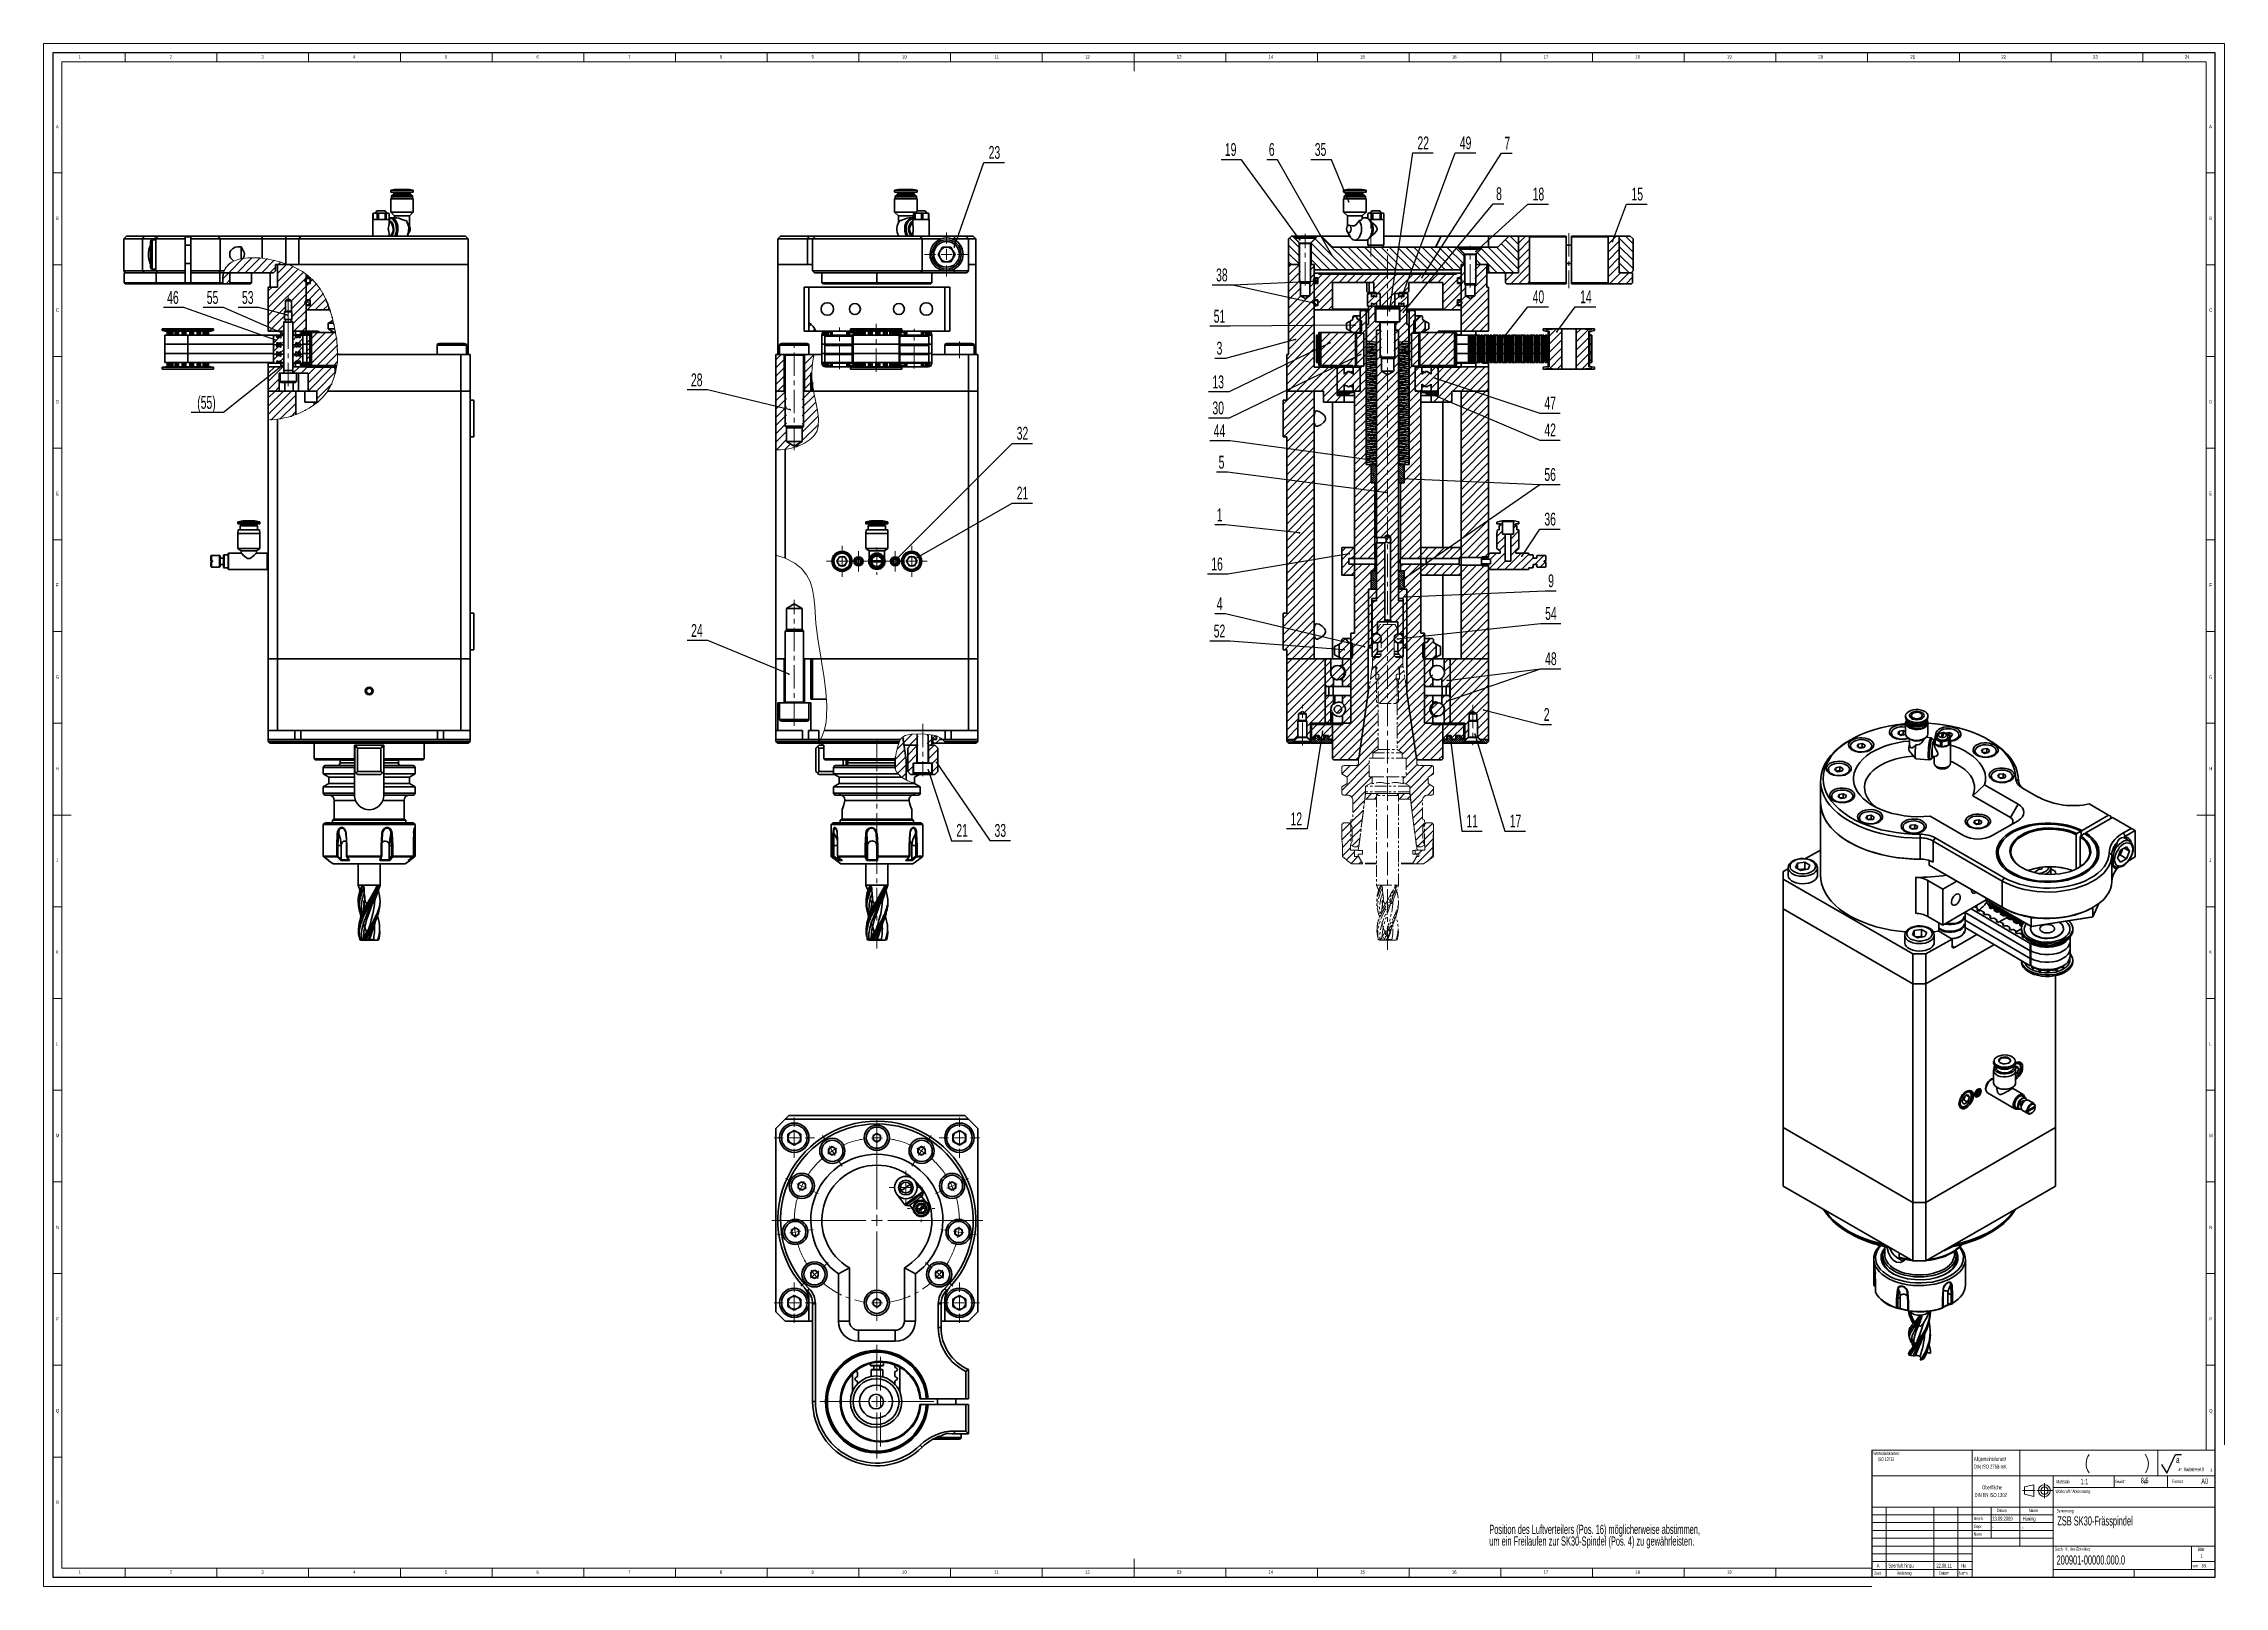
# Model space of a CAD drawing. Header units: millimetres. Extents: x 0 to 1189, y 0 to 841.
import ezdxf

# ---------------------------------------------------------------- set-up
doc = ezdxf.new("R2010")
doc.units = ezdxf.units.MM
doc.linetypes.add('CENTERX2', pattern=[20.32, 12.7, -2.54, 2.54, -2.54])
doc.linetypes.add('PHANTOM', pattern=[12.7, 6.35, -1.27, 1.27, -1.27, 1.27, -1.27])
doc.layers.add('SLD-0', color=7, linetype='Continuous')
doc.styles.add('SLDTEXTSTYLE0', font='TXT', dxfattribs={"width": 0.491563})
doc.styles.add('SLDTEXTSTYLE1', font='TXT', dxfattribs={"width": 0.605})
doc.styles.add('SLDTEXTSTYLE2', font='TXT', dxfattribs={"width": 0.530484})
doc.styles.add('SLDTEXTSTYLE3', font='TXT', dxfattribs={"width": 0.548462})
doc.styles.add('SLDTEXTSTYLE4', font='TXT', dxfattribs={"width": 0.75})
doc.styles.add('SLDTEXTSTYLE5', font='TXT', dxfattribs={"width": 0.554584})
doc.dimstyles.new('SLDDIMSTYLE0', dxfattribs={"dimtxt": 0, "dimasz": 0.9, "dimexe": 0, "dimexo": 0.0625, "dimgap": 0, "dimtad": 0, "dimtih": 1, "dimtoh": 1, "dimdec": 0, "dimrnd": 1e-09, "dimzin": 0, "dimdsep": 46, "dimtxsty": 'Standard', "dimblk1": 'DOT', "dimblk2": 'DOT', "dimsah": 1, "dimcen": 0.09, "dimadec": 0, "dimazin": 0, "dimtfac": 0.9, "dimtdec": 0, "dimtofl": 0, "dimtmove": 0, "dimatfit": 3, "dimldrblk": 'DOT', "dimfxl": 1, "dimfrac": 2, "dimtolj": 1, "dimtzin": 0, "dimarcsym": 0})

# ---------------------------------------------------------------- blocks, each defined once
blk = doc.blocks.new('Block21')
at = {"color": 7, "linetype": 'Continuous', "lineweight": 0}
blk.add_arc((8.6, 5), 8.57, 143.2192, 215.5305, dxfattribs=at)
blk = doc.blocks.new('Block19')
at = {"layer": 'SLD-0'}
for p, q in [((0, 4.7), (2.8, 0)), ((2.8, 0), (7.6, 10)), ((7.6, 10), (10.9, 10))]:
    blk.add_line(p, q, dxfattribs=at)
at = {"layer": 'SLD-0', "attachment_point": 1}
for s, insert, char_height, style in [('a', (7.8, 9), 3.5, 'SLDTEXTSTYLE1'), ('a=', (9.2, 3.1), 2, 'SLDTEXTSTYLE0'), ('Rauheitswert R', (12, 3), 2, 'SLDTEXTSTYLE0'), ('a', (26.7, 2.8), 2, 'SLDTEXTSTYLE0')]:
    blk.add_mtext(s, dxfattribs=dict(at, insert=insert, char_height=char_height, style=style))
blk = doc.blocks.new('Block23')
at = {"color": 7, "linetype": 'Continuous', "lineweight": 0}
blk.add_arc((-6.9, 5), 8.57, 324.4695, 36.7808, dxfattribs=at)
blk = doc.blocks.new('SW_NOTE_0')
at = {"color": 0, "linetype": 'Continuous', "lineweight": 0, "char_height": 5, "attachment_point": 1, "style": 'SLDTEXTSTYLE1'}
for s, insert in [('Position des Luftverteilers (Pos. 16) möglicherweise abstimmen,', (0, 6.4)), ('um ein Freilaufen zur SK30-Spindel (Pos. 4) zu gewährleisten.', (0, 0))]:
    blk.add_mtext(s, dxfattribs=dict(at, insert=insert))
blk = doc.blocks.new('SW_NOTE_1')
at = {"color": 0, "linetype": 'Continuous', "lineweight": 0, "char_height": 2.2, "attachment_point": 1, "style": 'SLDTEXTSTYLE1'}
for s, insert in [('Allgemeintoleranz', (0, 2.8)), ('DIN ISO 2768-mK', (0, -1.4))]:
    blk.add_mtext(s, dxfattribs=dict(at, insert=insert))
blk = doc.blocks.new('SW_NOTE_2')
at = {"color": 0, "linetype": 'Continuous', "lineweight": 0, "char_height": 2.2, "attachment_point": 1, "style": 'SLDTEXTSTYLE1'}
for s, insert in [('Oberfläche', (4.1, 2.8)), ('DIN EN ISO 1302', (0, -1.4))]:
    blk.add_mtext(s, dxfattribs=dict(at, insert=insert))
blk = doc.blocks.new('_DOT')
at = {"color": 0, "linetype": 'ByBlock', "lineweight": -2}
blk.add_line((-0.5, 0), (-1, 0), dxfattribs=at)
at = {"color": 0, "linetype": 'ByBlock', "const_width": 0.5}
blk.add_lwpolyline([(-0.25, 0, 1), (0.25, 0, 1)], format="xyb", close=True, dxfattribs=at)
blk = doc.blocks.new('SW_CENTERMARKSYMBOL_0')
at = {"color": 0, "linetype": 'Continuous', "lineweight": 0}
for p, q in [((0, 6), (0, 12)), ((-6, 0), (-12, 0)), ((0, 0), (-3, 0)), ((0, 0), (0, 3)), ((0, 0), (0, -3)), ((0, 0), (3, 0)), ((6, 0), (12, 0)), ((0, -6), (0, -12))]:
    blk.add_line(p, q, dxfattribs=at)
blk = doc.blocks.new('SW_CENTERMARKSYMBOL_1')
at = {"color": 0, "linetype": 'Continuous', "lineweight": 0}
for p, q in [((-6, 0), (-8.5, 0)), ((0, 0), (-3, 0)), ((0, 6), (0, 8.5)), ((0, 0), (0, 3)), ((0, 0), (0, -3)), ((0, 0), (3, 0)), ((6, 0), (8.5, 0)), ((0, -6), (0, -8.5))]:
    blk.add_line(p, q, dxfattribs=at)
blk = doc.blocks.new('SW_CENTERMARKSYMBOL_2')
at = {"color": 0, "linetype": 'Continuous', "lineweight": 0}
for p, q in [((-3, 0), (-5.5, 0)), ((0, 0), (-3, 0)), ((0, 3), (0, 5.5)), ((0, 0), (0, 3)), ((0, 0), (0, -3)), ((0, 0), (3, 0)), ((3, 0), (5.5, 0)), ((0, -3), (0, -5.5))]:
    blk.add_line(p, q, dxfattribs=at)
blk = doc.blocks.new('SW_CENTERMARKSYMBOL_3')
at = {"color": 0, "linetype": 'Continuous', "lineweight": 0}
for p, q in [((-3, 0), (-5.5, 0)), ((0, 0), (-3, 0)), ((0, 3), (0, 5.5)), ((0, 0), (0, 3)), ((0, 0), (0, -3)), ((0, 0), (3, 0)), ((3, 0), (5.5, 0)), ((0, -3), (0, -5.5))]:
    blk.add_line(p, q, dxfattribs=at)
blk = doc.blocks.new('SW_CENTERMARKSYMBOL_4')
at = {"color": 0, "linetype": 'Continuous', "lineweight": 0}
for p, q in [((-6, 0), (-8.5, 0)), ((0, 0), (-3, 0)), ((0, 6), (0, 8.5)), ((0, 0), (0, 3)), ((0, 0), (0, -3)), ((0, 0), (3, 0)), ((6, 0), (8.5, 0)), ((0, -6), (0, -8.5))]:
    blk.add_line(p, q, dxfattribs=at)
blk = doc.blocks.new('SW_CENTERMARKSYMBOL_5')
at = {"color": 0, "linetype": 'Continuous', "lineweight": 0}
for p, q in [((-6, 0), (-7.45, 0)), ((0, 0), (-3, 0)), ((0, 6), (0, 7.45)), ((0, 0), (0, 3)), ((0, 0), (0, -3)), ((0, 0), (3, 0)), ((6, 0), (7.45, 0)), ((0, -6), (0, -7.45))]:
    blk.add_line(p, q, dxfattribs=at)
blk = doc.blocks.new('SW_CENTERMARKSYMBOL_6')
at = {"color": 0, "linetype": 'Continuous', "lineweight": 0}
for p, q in [((-6, 0), (-9.1, 0)), ((0, 0), (-3, 0)), ((0, 6), (0, 9.1)), ((0, 0), (0, 3)), ((0, 0), (0, -3)), ((0, 0), (3, 0)), ((6, 0), (9.1, 0)), ((0, -6), (0, -9.1))]:
    blk.add_line(p, q, dxfattribs=at)
blk = doc.blocks.new('SW_CENTERMARKSYMBOL_7')
at = {"color": 0, "linetype": 'Continuous', "lineweight": 0}
for p, q in [((-6, 0), (-7.45, 0)), ((0, 0), (-3, 0)), ((0, 6), (0, 7.45)), ((0, 0), (0, 3)), ((0, 0), (0, -3)), ((0, 0), (3, 0)), ((6, 0), (7.45, 0)), ((0, -6), (0, -7.45))]:
    blk.add_line(p, q, dxfattribs=at)
blk = doc.blocks.new('SW_CENTERMARKSYMBOL_8')
at = {"color": 0, "linetype": 'Continuous', "lineweight": 0}
for p, q in [((-6, 0), (-11, 0)), ((0, 0), (-3, 0)), ((0, 6), (0, 11)), ((0, 0), (0, 3)), ((0, 0), (0, -3)), ((0, 0), (3, 0)), ((6, 0), (11, 0)), ((0, -6), (0, -11))]:
    blk.add_line(p, q, dxfattribs=at)
blk = doc.blocks.new('SW_CENTERMARKSYMBOL_9')
at = {"color": 0, "linetype": 'Continuous', "lineweight": 0}
for p, q in [((-6, 0), (-11, 0)), ((0, 0), (-3, 0)), ((0, 6), (0, 11)), ((0, 0), (0, 3)), ((0, 0), (0, -3)), ((0, 0), (3, 0)), ((6, 0), (11, 0)), ((0, -6), (0, -11))]:
    blk.add_line(p, q, dxfattribs=at)
blk = doc.blocks.new('SW_CENTERMARKSYMBOL_10')
at = {"color": 0, "linetype": 'Continuous', "lineweight": 0}
for p, q in [((-6, 0), (-11, 0)), ((0, 0), (-3, 0)), ((0, 6), (0, 11)), ((0, 0), (0, 3)), ((0, 0), (0, -3)), ((0, 0), (3, 0)), ((6, 0), (11, 0)), ((0, -6), (0, -11))]:
    blk.add_line(p, q, dxfattribs=at)
blk = doc.blocks.new('SW_CENTERMARKSYMBOL_11')
at = {"color": 0, "linetype": 'Continuous', "lineweight": 0}
for p, q in [((-6, 0), (-11, 0)), ((0, 0), (-3, 0)), ((0, 6), (0, 11)), ((0, 0), (0, 3)), ((0, 0), (0, -3)), ((0, 0), (3, 0)), ((6, 0), (11, 0)), ((0, -6), (0, -11))]:
    blk.add_line(p, q, dxfattribs=at)
blk = doc.blocks.new('SW_CENTERMARKSYMBOL_12')
at = {"color": 0, "linetype": 'Continuous', "lineweight": 0}
for p, q in [((24.3, -31.9), (24.3, 17.5)), ((24.3, 13.1), (24.3, 17)), ((-3.2, 5), (-5.3, 8.3)), ((0, 0), (-1.6, 2.5)), ((0, 0), (1.6, -2.5)), ((24.3, 7.1), (24.3, 10.1)), ((24.3, 7.1), (24.3, 4.1)), ((24.3, 1.1), (24.3, -2.7)), ((48.7, 0), (47, -2.5)), ((48.7, 0), (50.3, 2.5)), ((51.9, 5), (54, 8.3)), ((3.2, -5), (5.3, -8.3)), ((45.4, -5), (43.3, -8.3)), ((-22.1, -16.7), (-25.6, -15.1)), ((-16.6, -19.2), (-19.3, -17.9)), ((-16.6, -19.2), (-13.9, -20.4)), ((-11.1, -21.7), (-7.6, -23.3)), ((59.8, -21.7), (56.3, -23.3)), ((65.3, -19.2), (62.5, -20.4)), ((65.3, -19.2), (68, -17.9)), ((70.7, -16.7), (74.2, -15.1)), ((24.3, -37.9), (24.3, -34.9)), ((18.3, -37.9), (-33, -37.9)), ((-26.2, -45.1), (-30, -45.7)), ((-20.2, -44.3), (-23.2, -44.7)), ((-20.2, -44.3), (-17.2, -43.8)), ((-14.3, -43.4), (-10.5, -42.9)), ((24.3, -37.9), (21.3, -37.9)), ((24.3, -37.9), (24.3, -40.9)), ((24.3, -37.9), (27.3, -37.9)), ((24.3, -43.9), (24.3, -84)), ((30.3, -37.9), (82.1, -37.9)), ((62.9, -43.4), (59.1, -42.9)), ((68.9, -44.3), (65.9, -43.8)), ((68.9, -44.3), (71.8, -44.7)), ((74.8, -45.1), (78.6, -45.7)), ((-14.2, -71.3), (-17.1, -73.8)), ((-9.7, -67.3), (-11.9, -69.3)), ((-9.7, -67.3), (-7.4, -65.4)), ((-5.1, -63.4), (-2.2, -60.9)), ((53.8, -63.4), (50.9, -60.9)), ((58.3, -67.3), (56.1, -65.4)), ((58.3, -67.3), (60.6, -69.3)), ((62.9, -71.3), (65.8, -73.8)), ((24.3, -76.9), (24.3, -73)), ((24.3, -82.9), (24.3, -79.9)), ((24.3, -82.9), (24.3, -85.9)), ((24.3, -88.9), (24.3, -92.7))]:
    blk.add_line(p, q, dxfattribs=at)
for start, end in [(118.9076, 122.7273), (90, 93.8197), (86.1803, 90), (57.2727, 61.0924), (122.7273, 126.547), (53.453, 57.2727), (155.4545, 159.2743), (151.6348, 155.4545), (24.5455, 28.3652), (20.7257, 24.5455), (184.3621, 188.1818), (188.1818, 192.0015), (347.9985, 351.8182), (351.8182, 355.6379), (217.0894, 220.9091), (220.9091, 224.7288), (315.2712, 319.0909), (319.0909, 322.9106), (266.1803, 270), (270, 273.8197)]:
    blk.add_arc((24.3, -37.9), 45, start, end, dxfattribs=at)
at = {"color": 0, "linetype": 'CENTERX2', "lineweight": 0}
for start, end in [(97.6394, 115.0878), (64.9122, 82.3606), (130.3667, 147.8151), (32.1849, 49.6333), (163.094, 180.5424), (359.4576, 16.906), (195.8213, 213.2697), (326.7303, 344.1787), (228.5485, 262.3606), (277.6394, 311.4515)]:
    blk.add_arc((24.3, -37.9), 45, start, end, dxfattribs=at)
blk = doc.blocks.new('SW_CENTERMARKSYMBOL_13')
at = {"color": 0, "linetype": 'Continuous', "lineweight": 0}
for p, q in [((0, 6), (0, 31)), ((-6, 0), (-31, 0)), ((0, 0), (-3, 0)), ((0, 0), (0, 3)), ((0, 0), (0, -3)), ((0, 0), (3, 0)), ((6, 0), (31, 0)), ((0, -6), (0, -31))]:
    blk.add_line(p, q, dxfattribs=at)
blk = doc.blocks.new('SW_CENTERMARKSYMBOL_14')
at = {"color": 0, "linetype": 'Continuous', "lineweight": 0}
for p, q in [((0, 6), (0, 24.5)), ((-6, 0), (-24.5, 0)), ((0, 0), (-3, 0)), ((0, 0), (0, 3)), ((0, 0), (0, -3)), ((0, 0), (3, 0)), ((6, 0), (24.5, 0)), ((0, -6), (0, -24.5))]:
    blk.add_line(p, q, dxfattribs=at)

msp = doc.modelspace()

# ---------------------------------------------------------------- hatches: boundary and pattern name
at = {"linetype": 'Continuous', "lineweight": 0}
h = msp.add_hatch(dxfattribs=at)
h.set_pattern_fill('ANSI31', style=0)
edge = h.paths.add_edge_path(flags=0)
edge.add_spline(control_points=[(133.2, 720.6), (133.8, 720.4), (134.4, 720.1), (135.1, 719.8)], knot_values=[0, 0, 0, 0, 0.00322, 0.00322, 0.00322, 0.00322], weights=[1, 1, 1, 1], degree=3, periodic=0)
edge.add_spline(control_points=[(135.1, 719.8), (134.4, 720.1), (133.8, 720.3), (133.2, 720.6)], knot_values=[0.848201, 0.848201, 0.848201, 0.848201, 0.855395, 0.855395, 0.855395, 0.855395], weights=[1, 1, 1, 1], degree=3, periodic=0)
edge.add_spline(control_points=[(133.2, 720.6), (132.8, 720.7), (132.4, 720.9), (132, 721)], knot_values=[0, 0, 0, 0, 0.001241, 0.001241, 0.001241, 0.001241], weights=[1, 1, 1, 1], degree=3, periodic=0)
edge.add_spline(control_points=[(132, 721), (127.8, 722.5), (123.3, 723.5), (119.1, 724)], knot_values=[0.859664, 0.859664, 0.859664, 0.859664, 0.9054, 0.9054, 0.9054, 0.9054], weights=[1, 1, 1, 1], degree=3, periodic=0)
edge.add_spline(control_points=[(119.1, 724), (117.4, 724.2), (115.8, 724.2), (114.2, 724.3), (112.3, 724.3), (110.5, 724.1), (108.8, 723.9)], knot_values=[0, 0, 0, 0, 0.004907, 0.004907, 0.004907, 0.010635, 0.010635, 0.010635, 0.010635], weights=[1, 1, 1, 1, 1, 1, 1], degree=3, periodic=0)
edge.add_spline(control_points=[(108.8, 723.9), (108.8, 723.9), (108.7, 723.8), (108.7, 723.8), (108.5, 723.8), (108.1, 723.7), (107.7, 723.7)], knot_values=[0.000705, 0.000705, 0.000705, 0.000705, 0.001014, 0.001014, 0.001014, 0.003642, 0.003642, 0.003642, 0.003642], weights=[1, 1, 1, 1, 1, 1, 1], degree=3, periodic=0)
edge.add_spline(control_points=[(107.7, 723.7), (106.9, 723.5), (106.1, 723.3), (105.3, 723), (104.8, 722.9), (104.2, 722.6), (103.8, 722.4), (103.5, 722.3), (103.2, 722.2), (103, 722.1), (102.9, 722), (102.8, 722), (102.7, 721.9), (102.6, 721.9), (102.6, 721.8), (102.6, 721.8), (102.5, 721.8), (102.6, 721.9), (102.7, 721.9), (102.7, 721.9), (102.9, 722), (103, 722.1), (103.2, 722.2), (103.5, 722.3), (103.8, 722.5), (103.8, 722.5), (103.8, 722.5), (103.8, 722.5)], knot_values=[0, 0, 0, 0, 0.002463, 0.002463, 0.002463, 0.004328, 0.004328, 0.004328, 0.005455, 0.005455, 0.005455, 0.006175, 0.006175, 0.006175, 0.006891, 0.006891, 0.006891, 0.00771, 0.00771, 0.00771, 0.008521, 0.008521, 0.008521, 0.009668, 0.009668, 0.009668, 0.009683, 0.009683, 0.009683, 0.009683], weights=[1, 1, 1, 1, 1, 1, 1, 1, 1, 1, 1, 1, 1, 1, 1, 1, 1, 1, 1, 1, 1, 1, 1, 1, 1, 1, 1, 1], degree=3, periodic=0)
edge.add_spline(control_points=[(103.8, 722.5), (103.6, 722.4), (103.4, 722.3), (103.3, 722.2), (102, 721.6), (100.8, 720.8), (99.9, 719.7), (99.3, 719), (98.7, 718.1), (98.4, 717.1)], knot_values=[0.01664, 0.01664, 0.01664, 0.01664, 0.017346, 0.017346, 0.017346, 0.022711, 0.022711, 0.022711, 0.02643, 0.02643, 0.02643, 0.02643], weights=[1, 1, 1, 1, 1, 1, 1, 1, 1, 1], degree=3, periodic=0)
edge.add_spline(control_points=[(98.4, 717.1), (98.2, 716.8), (98.1, 716.4), (98.1, 716.1)], knot_values=[0, 0, 0, 0, 0.001675, 0.001675, 0.001675, 0.001675], weights=[1, 1, 1, 1], degree=3, periodic=0)
edge.add_spline(control_points=[(98.1, 716.1), (98.3, 717.1), (98.7, 718), (99.2, 718.8), (103.8, 725.9), (120.1, 725.6), (133.2, 720.6)], knot_values=[0.983548, 0.983548, 0.983548, 0.983548, 1, 1, 1, 1.144605, 1.144605, 1.144605, 1.144605], weights=[1, 1, 1, 1, 1, 1, 1], degree=3, periodic=0)
h = msp.add_hatch(dxfattribs=at)
h.set_pattern_fill('ANSI31', style=0)
edge = h.paths.add_edge_path(flags=0)
edge.add_spline(control_points=[(133.2, 720.6), (120.1, 725.6), (103.8, 725.9), (99.2, 718.8), (98.7, 718), (98.3, 717.1), (98.1, 716.1)], knot_values=[0.855395, 0.855395, 0.855395, 0.855395, 1, 1, 1, 1.016452, 1.016452, 1.016452, 1.016452], weights=[1, 1, 1, 1, 1, 1, 1], degree=3, periodic=0)
edge.add_line((98.1, 716.1), (125.3, 716.1))
edge.add_spline(control_points=[(125.3, 716.1), (125.6, 716.4), (126, 716.7), (126.3, 716.9), (126.3, 717), (126.4, 717), (126.4, 717.1)], knot_values=[0.023361, 0.023361, 0.023361, 0.023361, 0.024617, 0.024617, 0.024617, 0.024829, 0.024829, 0.024829, 0.024829], weights=[1, 1, 1, 1, 1, 1, 1], degree=3, periodic=0)
edge.add_line((126.4, 717.1), (126.4, 720.6))
edge.add_line((126.4, 720.6), (133.2, 720.6))
h = msp.add_hatch(dxfattribs=at)
h.set_pattern_fill('ANSI31', angle=90, style=0)
h.paths.add_polyline_path([(680.3, 736.1), (678.8, 734.6), (678.8, 720.6), (684.5, 720.6), (684.5, 732.5), (680.9, 736.1)], flags=0)
h = msp.add_hatch(dxfattribs=at)
h.set_pattern_fill('ANSI31', angle=90, style=0)
h.paths.add_polyline_path([(692.8, 718.6), (693.1, 717.6), (772.4, 717.6), (772.8, 718.6), (772.8, 720.6), (774.5, 720.6), (774.5, 726.5), (770.9, 730.1), (702.8, 730.1), (696.8, 736.1), (694.6, 736.1), (691.1, 732.5), (691.1, 720.6), (692.8, 720.6)], flags=0)
h = msp.add_hatch(dxfattribs=at)
h.set_pattern_fill('ANSI31', angle=90, style=0)
h.paths.add_polyline_path([(798.8, 736.1), (792.8, 730.1), (784.6, 730.1), (781.1, 726.5), (781.1, 720.6), (787.8, 720.6), (787.8, 717.1), (788.8, 716.1), (803.6, 716.1), (804.1, 716.6), (804.1, 735.6), (803.6, 736.1)], flags=0)
h = msp.add_hatch(dxfattribs=at)
h.set_pattern_fill('ANSI31', style=0)
edge = h.paths.add_edge_path(flags=0)
edge.add_line((797, 710.6), (797.6, 710.1))
edge.add_line((797.6, 710.1), (809.7, 710.1))
edge.add_spline(control_points=[(809.7, 710.1), (809.9, 710.3), (810.1, 710.4), (810.2, 710.6)], knot_values=[0.037373, 0.037373, 0.037373, 0.037373, 0.038082, 0.038082, 0.038082, 0.038082], weights=[1, 1, 1, 1], degree=3, periodic=0)
edge.add_line((810.2, 710.6), (810.2, 735.6))
edge.add_spline(control_points=[(810.2, 735.6), (810.1, 735.8), (809.9, 735.9), (809.7, 736.1)], knot_values=[0.096374, 0.096374, 0.096374, 0.096374, 0.097083, 0.097083, 0.097083, 0.097083], weights=[1, 1, 1, 1], degree=3, periodic=0)
edge.add_line((809.7, 736.1), (804.6, 736.1))
edge.add_line((804.6, 736.1), (804.1, 735.6))
edge.add_line((804.1, 735.6), (804.1, 716.1))
edge.add_line((804.1, 716.1), (797, 716.1))
edge.add_line((797, 716.1), (797, 710.6))
h = msp.add_hatch(dxfattribs=at)
h.set_pattern_fill('ANSI31', style=0)
edge = h.paths.add_edge_path(flags=0)
edge.add_line((866.3, 716.1), (859.1, 716.1))
edge.add_line((859.1, 716.1), (859.1, 735.6))
edge.add_line((859.1, 735.6), (858.6, 736.1))
edge.add_line((858.6, 736.1), (853.5, 736.1))
edge.add_spline(control_points=[(853.5, 736.1), (853.4, 735.9), (853.2, 735.8), (853, 735.6)], knot_values=[0.037373, 0.037373, 0.037373, 0.037373, 0.038082, 0.038082, 0.038082, 0.038082], weights=[1, 1, 1, 1], degree=3, periodic=0)
edge.add_line((853, 735.6), (853, 710.6))
edge.add_spline(control_points=[(853, 710.6), (853.2, 710.4), (853.4, 710.3), (853.5, 710.1)], knot_values=[0.096374, 0.096374, 0.096374, 0.096374, 0.097083, 0.097083, 0.097083, 0.097083], weights=[1, 1, 1, 1], degree=3, periodic=0)
edge.add_line((853.5, 710.1), (865.7, 710.1))
edge.add_line((865.7, 710.1), (866.3, 710.6))
edge.add_line((866.3, 710.6), (866.3, 716.1))
h = msp.add_hatch(dxfattribs=at)
h.set_pattern_fill('ANSI31', angle=90, style=0)
h.paths.add_polyline_path([(859.6, 736.1), (859.1, 735.6), (859.1, 716.6), (859.6, 716.1), (865.6, 716.1), (866.6, 717.1), (866.6, 734.6), (865.1, 736.1)], flags=0)
h = msp.add_hatch(dxfattribs=at)
h.set_pattern_fill('ANSI31', style=0)
edge = h.paths.add_edge_path(flags=0)
edge.add_spline(control_points=[(98.1, 716.1), (97.9, 715.4), (97.8, 714.5), (97.7, 713.7), (97.6, 712.7), (97.6, 711.6), (97.7, 710.6)], knot_values=[0, 0, 0, 0, 0.00246, 0.00246, 0.00246, 0.005604, 0.005604, 0.005604, 0.005604], weights=[1, 1, 1, 1, 1, 1, 1], degree=3, periodic=0)
edge.add_spline(control_points=[(97.7, 710.6), (97.7, 710.4), (97.7, 710.3), (97.8, 710.1)], knot_values=[0.00354, 0.00354, 0.00354, 0.00354, 0.00472, 0.00472, 0.00472, 0.00472], weights=[1, 1, 1, 1], degree=3, periodic=0)
edge.add_line((97.8, 710.1), (97.8, 710.1))
edge.add_spline(control_points=[(97.8, 710.1), (97.6, 712.3), (97.6, 714.3), (98.1, 716.1)], knot_values=[0.954447, 0.954447, 0.954447, 0.954447, 0.983548, 0.983548, 0.983548, 0.983548], weights=[1, 1, 1, 1], degree=3, periodic=0)
h = msp.add_hatch(dxfattribs=at)
h.set_pattern_fill('ANSI31', style=0)
edge = h.paths.add_edge_path(flags=0)
edge.add_line((101.5, 716.1), (98.1, 716.1))
edge.add_spline(control_points=[(98.1, 716.1), (97.6, 714.3), (97.6, 712.3), (97.8, 710.1)], knot_values=[0.016452, 0.016452, 0.016452, 0.016452, 0.045553, 0.045553, 0.045553, 0.045553], weights=[1, 1, 1, 1], degree=3, periodic=0)
edge.add_line((97.8, 710.1), (101, 710.1))
edge.add_line((101, 710.1), (101.5, 710.6))
edge.add_line((101.5, 710.6), (101.5, 716.1))
h = msp.add_hatch(dxfattribs=at)
h.set_pattern_fill('ANSI31', style=0)
edge = h.paths.add_edge_path(flags=0)
edge.add_line((143.1, 684.3), (143.1, 715.3))
edge.add_spline(control_points=[(143.1, 715.3), (142.7, 715.6), (139.9, 717.6), (136.4, 719.4), (133.2, 720.6)], knot_values=[0.814522, 0.814522, 0.814522, 0.814522, 0.819404, 0.855395, 0.855395, 0.855395, 0.855395], weights=[1, 1, 1, 1, 1], degree=3, periodic=0)
edge.add_line((133.2, 720.6), (127.5, 720.6))
edge.add_line((127.5, 720.6), (127.5, 708.3))
edge.add_line((127.5, 708.3), (122.5, 708.3))
edge.add_line((122.5, 708.3), (122.5, 684.3))
edge.add_line((122.5, 684.3), (130.9, 684.3))
edge.add_line((130.9, 684.3), (130.9, 689.3))
edge.add_line((130.9, 689.3), (131.8, 689.3))
edge.add_line((131.8, 689.3), (131.8, 700.8))
edge.add_line((131.8, 700.8), (133.4, 701.8))
edge.add_line((133.4, 701.8), (135.1, 700.8))
edge.add_line((135.1, 700.8), (135.1, 689.3))
edge.add_line((135.1, 689.3), (135.9, 689.3))
edge.add_line((135.9, 689.3), (135.9, 684.3))
edge.add_line((135.9, 684.3), (143.1, 684.3))
h = msp.add_hatch(dxfattribs=at)
h.set_pattern_fill('ANSI31', style=0)
edge = h.paths.add_edge_path(flags=0)
edge.add_spline(control_points=[(159.6, 663.6), (159.4, 662.8), (159.2, 662), (159, 661.2)], knot_values=[0, 0, 0, 0, 0.002519, 0.002519, 0.002519, 0.002519], weights=[1, 1, 1, 1], degree=3, periodic=0)
edge.add_spline(control_points=[(159, 661.2), (157.8, 656.2), (155.1, 650.7), (150.4, 646.3), (149.5, 645.6)], knot_values=[0.424016, 0.424016, 0.424016, 0.424016, 0.487088, 0.50032, 0.50032, 0.50032, 0.50032], weights=[1, 1, 1, 1, 1], degree=3, periodic=0)
edge.add_spline(control_points=[(149.5, 645.6), (149.9, 645.9), (150.3, 646.2), (150.6, 646.6), (152.1, 647.9), (153.6, 649.6), (154.9, 651.6)], knot_values=[0, 0, 0, 0, 0.002068, 0.002068, 0.002068, 0.010023, 0.010023, 0.010023, 0.010023], weights=[1, 1, 1, 1, 1, 1, 1], degree=3, periodic=0)
edge.add_spline(control_points=[(154.9, 651.6), (154.9, 651.6), (154.9, 651.6), (154.9, 651.6)], knot_values=[0, 0, 0, 0, 0.000002, 0.000002, 0.000002, 0.000002], weights=[1, 1, 1, 1], degree=3, periodic=0)
edge.add_spline(control_points=[(154.9, 651.6), (155.3, 652.2), (155.7, 652.8), (156, 653.5), (157.4, 655.9), (158.5, 658.7), (159.1, 661.6)], knot_values=[0, 0, 0, 0, 0.002309, 0.002309, 0.002309, 0.011336, 0.011336, 0.011336, 0.011336], weights=[1, 1, 1, 1, 1, 1, 1], degree=3, periodic=0)
edge.add_spline(control_points=[(159.1, 661.6), (158.3, 658), (156.9, 654.6), (154.9, 651.6)], knot_values=[0.422221, 0.422221, 0.422221, 0.422221, 0.467719, 0.467719, 0.467719, 0.467719], weights=[1, 1, 1, 1], degree=3, periodic=0)
edge.add_spline(control_points=[(154.9, 651.6), (158.7, 657.4), (160.2, 664.3), (160.3, 671.6)], knot_values=[0.532281, 0.532281, 0.532281, 0.532281, 0.618617, 0.618617, 0.618617, 0.618617], weights=[1, 1, 1, 1], degree=3, periodic=0)
edge.add_spline(control_points=[(160.3, 671.6), (160.3, 676.8), (159.6, 682), (158.4, 687.1), (157.2, 692.6), (155.6, 698.2), (153.1, 703.2), (151.7, 706.1), (149.8, 708.9), (147.7, 711.1), (145.7, 713.4), (143.3, 715.3), (141.1, 716.7), (138.3, 718.5), (135.5, 719.7), (133.2, 720.6)], knot_values=[0, 0, 0, 0, 0.015594, 0.015594, 0.015594, 0.032713, 0.032713, 0.032713, 0.042832, 0.042832, 0.042832, 0.05294, 0.05294, 0.05294, 0.06558, 0.06558, 0.06558, 0.06558], weights=[1, 1, 1, 1, 1, 1, 1, 1, 1, 1, 1, 1, 1, 1, 1, 1], degree=3, periodic=0)
edge.add_spline(control_points=[(133.2, 720.6), (136.4, 719.4), (139.9, 717.6), (142.7, 715.6), (143.1, 715.3)], knot_values=[0.144605, 0.144605, 0.144605, 0.144605, 0.180596, 0.185478, 0.185478, 0.185478, 0.185478], weights=[1, 1, 1, 1, 1], degree=3, periodic=0)
edge.add_spline(control_points=[(143.1, 715.3), (144.6, 714.2), (146.4, 712.7), (148.1, 710.7), (149.8, 708.8), (151.4, 706.4), (152.8, 703.9), (155.9, 697.9), (157.8, 690.9), (159.1, 683.9), (160.2, 677.6), (160.7, 670.9), (159.7, 664.6)], knot_values=[0, 0, 0, 0, 0.009645, 0.009645, 0.009645, 0.018918, 0.018918, 0.018918, 0.040539, 0.040539, 0.040539, 0.060092, 0.060092, 0.060092, 0.060092], weights=[1, 1, 1, 1, 1, 1, 1, 1, 1, 1, 1, 1, 1], degree=3, periodic=0)
edge.add_spline(control_points=[(159.7, 664.6), (159.7, 664.3), (159.6, 663.9), (159.6, 663.6)], knot_values=[0, 0, 0, 0, 0.001187, 0.001187, 0.001187, 0.001187], weights=[1, 1, 1, 1], degree=3, periodic=0)
edge = h.paths.add_edge_path(flags=0)
edge.add_spline(control_points=[(148, 710.8), (148.2, 710.6), (148.5, 710.3), (148.7, 710.1), (149, 709.6), (149.4, 709.2), (149.7, 708.8), (149.9, 708.5), (150.1, 708.3), (150.2, 708.1), (150.3, 707.9), (150.4, 707.8), (150.4, 707.7), (150.5, 707.7), (150.5, 707.6), (150.5, 707.6), (150.5, 707.6), (150.5, 707.6), (150.5, 707.6), (150.5, 707.7), (150.4, 707.7), (150.4, 707.8), (150.3, 707.9), (150.2, 708), (150.1, 708.2), (150, 708.4), (149.8, 708.6), (149.6, 708.9), (149.3, 709.3), (148.9, 709.8), (148.5, 710.3), (148.1, 710.7), (147.7, 711.2), (147.3, 711.6), (147, 711.9), (146.7, 712.2), (146.5, 712.5), (146.3, 712.6), (146.1, 712.8), (145.9, 713), (145.8, 713.1), (145.7, 713.2), (145.7, 713.2), (145.6, 713.3), (145.6, 713.3), (145.5, 713.3), (145.5, 713.3), (145.5, 713.3), (145.6, 713.3), (145.6, 713.3), (145.7, 713.2), (145.8, 713.1), (145.9, 713), (146.1, 712.9), (146.2, 712.7), (146.4, 712.5), (146.6, 712.3), (146.9, 712), (147.3, 711.7), (147.7, 711.2), (148, 710.8)], knot_values=[0, 0, 0, 0, 0.000958, 0.000958, 0.000958, 0.002721, 0.002721, 0.002721, 0.003828, 0.003828, 0.003828, 0.004525, 0.004525, 0.004525, 0.005003, 0.005003, 0.005003, 0.00555, 0.00555, 0.00555, 0.00609, 0.00609, 0.00609, 0.006855, 0.006855, 0.006855, 0.007866, 0.007866, 0.007866, 0.009699, 0.009699, 0.009699, 0.011497, 0.011497, 0.011497, 0.012809, 0.012809, 0.012809, 0.01376, 0.01376, 0.01376, 0.014411, 0.014411, 0.014411, 0.01504, 0.01504, 0.01504, 0.015732, 0.015732, 0.015732, 0.016419, 0.016419, 0.016419, 0.017259, 0.017259, 0.017259, 0.01832, 0.01832, 0.01832, 0.020055, 0.020055, 0.020055, 0.020055], weights=[1, 1, 1, 1, 1, 1, 1, 1, 1, 1, 1, 1, 1, 1, 1, 1, 1, 1, 1, 1, 1, 1, 1, 1, 1, 1, 1, 1, 1, 1, 1, 1, 1, 1, 1, 1, 1, 1, 1, 1, 1, 1, 1, 1, 1, 1, 1, 1, 1, 1, 1, 1, 1, 1, 1, 1, 1, 1, 1, 1, 1], degree=3, periodic=0)
h = msp.add_hatch(dxfattribs=at)
h.set_pattern_fill('ANSI31', style=0)
edge = h.paths.add_edge_path(flags=0)
edge.add_spline(control_points=[(143.1, 715.3), (143.1, 715.3), (143.1, 715.3), (143.1, 715.3)], knot_values=[0, 0, 0, 0, 0.000094, 0.000094, 0.000094, 0.000094], weights=[1, 1, 1, 1], degree=3, periodic=0)
edge.add_spline(control_points=[(143.1, 715.3), (149.4, 710.7), (153, 704.5), (155.5, 697.5)], knot_values=[0.185594, 0.185594, 0.185594, 0.185594, 0.276764, 0.276764, 0.276764, 0.276764], weights=[1, 1, 1, 1], degree=3, periodic=0)
edge.add_spline(control_points=[(155.5, 697.5), (155.6, 697.1), (155.8, 696.7), (155.9, 696.3)], knot_values=[0, 0, 0, 0, 0.001395, 0.001395, 0.001395, 0.001395], weights=[1, 1, 1, 1], degree=3, periodic=0)
edge.add_spline(control_points=[(155.9, 696.3), (156, 696.1), (156, 696), (156.1, 695.8)], knot_values=[0, 0, 0, 0, 0.001024, 0.001024, 0.001024, 0.001024], weights=[1, 1, 1, 1], degree=3, periodic=0)
edge.add_spline(control_points=[(156.1, 695.8), (156, 696), (156, 696.1), (155.9, 696.3)], knot_values=[0, 0, 0, 0, 0.000718, 0.000718, 0.000718, 0.000718], weights=[1, 1, 1, 1], degree=3, periodic=0)
edge.add_spline(control_points=[(155.9, 696.3), (155.7, 696.9), (155.5, 697.5), (155.3, 698.1)], knot_values=[0, 0, 0, 0, 0.001951, 0.001951, 0.001951, 0.001951], weights=[1, 1, 1, 1], degree=3, periodic=0)
edge.add_spline(control_points=[(155.3, 698.1), (155.3, 698.2), (155.2, 698.2), (155.2, 698.3)], knot_values=[0, 0, 0, 0, 0.00036, 0.00036, 0.00036, 0.00036], weights=[1, 1, 1, 1], degree=3, periodic=0)
edge.add_spline(control_points=[(155.2, 698.3), (154.8, 699.3), (154.4, 700.3), (154, 701.3)], knot_values=[0, 0, 0, 0, 0.003365, 0.003365, 0.003365, 0.003365], weights=[1, 1, 1, 1], degree=3, periodic=0)
edge.add_spline(control_points=[(154, 701.3), (154, 701.4), (153.9, 701.4), (153.9, 701.5)], knot_values=[0, 0, 0, 0, 0.000285, 0.000285, 0.000285, 0.000285], weights=[1, 1, 1, 1], degree=3, periodic=0)
edge.add_spline(control_points=[(153.9, 701.5), (152.5, 704.7), (150.6, 707.7), (148.6, 710.1)], knot_values=[0, 0, 0, 0, 0.011081, 0.011081, 0.011081, 0.011081], weights=[1, 1, 1, 1], degree=3, periodic=0)
edge.add_spline(control_points=[(148.6, 710.1), (148.6, 710.2), (148.5, 710.2), (148.5, 710.3)], knot_values=[0, 0, 0, 0, 0.000535, 0.000535, 0.000535, 0.000535], weights=[1, 1, 1, 1], degree=3, periodic=0)
edge.add_spline(control_points=[(148.5, 710.3), (147.5, 711.4), (146.5, 712.5), (145.6, 713.3)], knot_values=[0, 0, 0, 0, 0.00572, 0.00572, 0.00572, 0.00572], weights=[1, 1, 1, 1], degree=3, periodic=0)
edge.add_spline(control_points=[(145.6, 713.3), (145.5, 713.4), (145.4, 713.4), (145.4, 713.5)], knot_values=[0, 0, 0, 0, 0.000302, 0.000302, 0.000302, 0.000302], weights=[1, 1, 1, 1], degree=3, periodic=0)
edge.add_spline(control_points=[(145.4, 713.5), (144.6, 714.2), (143.8, 714.8), (143.1, 715.3)], knot_values=[0, 0, 0, 0, 0.004395, 0.004395, 0.004395, 0.004395], weights=[1, 1, 1, 1], degree=3, periodic=0)
h = msp.add_hatch(dxfattribs=at)
h.set_pattern_fill('ANSI31', style=0)
edge = h.paths.add_edge_path(flags=0)
edge.add_line((143.1, 715.3), (143.1, 713.5))
edge.add_spline(control_points=[(143.1, 713.5), (143.2, 713.4), (143.2, 713.4), (143.3, 713.3)], knot_values=[0.043674, 0.043674, 0.043674, 0.043674, 0.043981, 0.043981, 0.043981, 0.043981], weights=[1, 1, 1, 1], degree=3, periodic=0)
edge.add_line((143.3, 713.3), (145.4, 713.3))
edge.add_line((145.4, 713.3), (145.4, 710.3))
edge.add_line((145.4, 710.3), (143.3, 710.3))
edge.add_spline(control_points=[(143.3, 710.3), (143.2, 710.2), (143.2, 710.2), (143.1, 710.1)], knot_values=[0.017469, 0.017469, 0.017469, 0.017469, 0.017776, 0.017776, 0.017776, 0.017776], weights=[1, 1, 1, 1], degree=3, periodic=0)
edge.add_line((143.1, 710.1), (143.1, 701.5))
edge.add_spline(control_points=[(143.1, 701.5), (143.2, 701.4), (143.2, 701.4), (143.3, 701.3)], knot_values=[0.043674, 0.043674, 0.043674, 0.043674, 0.043981, 0.043981, 0.043981, 0.043981], weights=[1, 1, 1, 1], degree=3, periodic=0)
edge.add_line((143.3, 701.3), (145.4, 701.3))
edge.add_line((145.4, 701.3), (145.4, 698.3))
edge.add_line((145.4, 698.3), (143.3, 698.3))
edge.add_spline(control_points=[(143.3, 698.3), (143.2, 698.2), (143.2, 698.2), (143.1, 698.1)], knot_values=[0.017469, 0.017469, 0.017469, 0.017469, 0.017776, 0.017776, 0.017776, 0.017776], weights=[1, 1, 1, 1], degree=3, periodic=0)
edge.add_line((143.1, 698.1), (143.1, 696.3))
edge.add_spline(control_points=[(143.1, 696.3), (143.3, 696.1), (143.5, 696), (143.7, 695.8)], knot_values=[0.0436, 0.0436, 0.0436, 0.0436, 0.044368, 0.044368, 0.044368, 0.044368], weights=[1, 1, 1, 1], degree=3, periodic=0)
edge.add_line((143.7, 695.8), (154.8, 695.8))
edge.add_spline(control_points=[(154.8, 695.8), (155, 695.9), (155.2, 696.1), (155.4, 696.2), (155.4, 696.2), (155.5, 696.3), (155.5, 696.3)], knot_values=[0.023928, 0.023928, 0.023928, 0.023928, 0.024657, 0.024657, 0.024657, 0.024768, 0.024768, 0.024768, 0.024768], weights=[1, 1, 1, 1, 1, 1, 1], degree=3, periodic=0)
edge.add_line((155.5, 696.3), (155.5, 697.5))
edge.add_spline(control_points=[(155.5, 697.5), (153, 704.5), (149.4, 710.7), (143.1, 715.3)], knot_values=[0.723236, 0.723236, 0.723236, 0.723236, 0.814406, 0.814406, 0.814406, 0.814406], weights=[1, 1, 1, 1], degree=3, periodic=0)
edge.add_spline(control_points=[(143.1, 715.3), (143.1, 715.3), (143.1, 715.3), (143.1, 715.3)], knot_values=[0.017695, 0.017695, 0.017695, 0.017695, 0.017726, 0.017726, 0.017726, 0.017726], weights=[1, 1, 1, 1], degree=3, periodic=0)
h = msp.add_hatch(dxfattribs=at)
h.set_pattern_fill('ANSI31', style=0)
edge = h.paths.add_edge_path(flags=0)
edge.add_spline(control_points=[(147.8, 711.1), (147.4, 711.6), (146.9, 712), (146.5, 712.4), (146.2, 712.7), (146, 712.9), (145.8, 713.1), (145.6, 713.3), (145.4, 713.4), (145.3, 713.6), (145.2, 713.6), (145.1, 713.7), (145.1, 713.7), (145, 713.8), (145, 713.8), (145.1, 713.8), (145.1, 713.7), (145.1, 713.7), (145.2, 713.6), (145.3, 713.5), (145.5, 713.4), (145.6, 713.3), (145.8, 713.1), (146, 712.9), (146.3, 712.6), (146.6, 712.3), (147, 711.9), (147.4, 711.5), (147.5, 711.4), (147.6, 711.2), (147.8, 711.1)], knot_values=[0, 0, 0, 0, 0.001903, 0.001903, 0.001903, 0.00309, 0.00309, 0.00309, 0.004049, 0.004049, 0.004049, 0.004858, 0.004858, 0.004858, 0.005671, 0.005671, 0.005671, 0.00643, 0.00643, 0.00643, 0.007228, 0.007228, 0.007228, 0.008395, 0.008395, 0.008395, 0.009997, 0.009997, 0.009997, 0.010606, 0.010606, 0.010606, 0.010606], weights=[1, 1, 1, 1, 1, 1, 1, 1, 1, 1, 1, 1, 1, 1, 1, 1, 1, 1, 1, 1, 1, 1, 1, 1, 1, 1, 1, 1, 1, 1, 1], degree=3, periodic=0)
edge.add_spline(control_points=[(147.8, 711.1), (147.9, 710.9), (148.1, 710.7), (148.3, 710.5)], knot_values=[0, 0, 0, 0, 0.000925, 0.000925, 0.000925, 0.000925], weights=[1, 1, 1, 1], degree=3, periodic=0)
edge.add_spline(control_points=[(148.3, 710.5), (148.1, 710.7), (147.9, 710.9), (147.8, 711.1)], knot_values=[0, 0, 0, 0, 0.000925, 0.000925, 0.000925, 0.000925], weights=[1, 1, 1, 1], degree=3, periodic=0)
h = msp.add_hatch(dxfattribs=at)
h.set_pattern_fill('ANSI31', style=0)
h.paths.add_polyline_path([(685.3, 720.6), (678.8, 720.6), (678.8, 671.6), (677.8, 671.6), (677.8, 651.6), (697.8, 651.6), (697.8, 645.6), (709, 645.6), (709, 649.1), (705.3, 649.1), (705.3, 663.6), (704.9, 664.6), (692.8, 664.6), (692.8, 720.6), (690.3, 720.6), (690.3, 703.6), (687.8, 702.1), (685.3, 703.6)], flags=0)
h = msp.add_hatch(dxfattribs=at)
h.set_pattern_fill('ANSI31', style=0)
h.paths.add_polyline_path([(736.5, 697.8), (736.8, 698.1), (736.8, 704.8), (739, 704.8), (739, 705.3), (743.8, 705.3), (744.3, 705.8), (744.3, 710.8), (762.8, 710.8), (762.8, 696.3), (763.3, 695.8), (772.3, 695.8), (772.8, 696.3), (772.8, 698.1), (772.6, 698.3), (770.8, 698.3), (770.8, 701.3), (772.6, 701.3), (772.8, 701.5), (772.8, 710.1), (772.6, 710.3), (770.8, 710.3), (770.8, 713.3), (772.6, 713.3), (772.8, 713.5), (772.8, 715.3), (772.3, 715.8), (770.3, 715.8), (770.3, 715.3), (695.3, 715.3), (695.3, 715.8), (693.3, 715.8), (692.8, 715.3), (692.8, 713.5), (693, 713.3), (694.8, 713.3), (694.8, 710.3), (693, 710.3), (692.8, 710.1), (692.8, 701.5), (693, 701.3), (694.8, 701.3), (694.8, 698.3), (693, 698.3), (692.8, 698.1), (692.8, 696.3), (693.3, 695.8), (702.3, 695.8), (702.8, 696.3), (702.8, 710.8), (725.3, 710.8), (725.3, 705.3), (726.5, 705.3), (726.5, 704.8), (728.8, 704.8), (728.8, 698.1), (729.1, 697.8)], flags=0)
h = msp.add_hatch(dxfattribs=at)
h.set_pattern_fill('ANSI31', style=0)
h.paths.add_polyline_path([(775.3, 703.6), (775.3, 720.6), (772.8, 720.6), (772.8, 684.3), (787.8, 684.3), (787.8, 708.3), (786.8, 708.3), (786.8, 720.6), (780.3, 720.6), (780.3, 703.6), (777.8, 702.1)], flags=0)
h = msp.add_hatch(dxfattribs=at)
h.set_pattern_fill('ANSI37', style=0)
edge = h.paths.add_edge_path(flags=0)
edge.add_spline(control_points=[(142.8, 711.1), (142.9, 710.9), (143, 710.8), (143.2, 710.7), (143.3, 710.6), (143.5, 710.6), (143.7, 710.6), (143.9, 710.5), (144.1, 710.5), (144.3, 710.6), (144.4, 710.6), (144.6, 710.7), (144.7, 710.7), (144.9, 710.8), (145, 710.9), (145.1, 711), (145.2, 711.1), (145.2, 711.2), (145.3, 711.3), (145.3, 711.4), (145.4, 711.5), (145.4, 711.6), (145.4, 711.7), (145.4, 711.9), (145.4, 712), (145.4, 712.1), (145.3, 712.3), (145.3, 712.4), (145.2, 712.5), (145.1, 712.6), (145, 712.7), (144.8, 712.8), (144.6, 712.9), (144.5, 713), (144.3, 713), (144.1, 713), (143.9, 713), (143.7, 713), (143.6, 713), (143.4, 712.9), (143.3, 712.9), (143.1, 712.8), (143, 712.7), (142.9, 712.7), (142.8, 712.6), (142.7, 712.5), (142.7, 712.4), (142.6, 712.3), (142.6, 712.1), (142.5, 712), (142.5, 711.9), (142.5, 711.8), (142.5, 711.6), (142.5, 711.5), (142.6, 711.4), (142.6, 711.3), (142.7, 711.2), (142.8, 711.1)], knot_values=[0, 0, 0, 0, 0.000519, 0.000519, 0.000519, 0.001092, 0.001092, 0.001092, 0.001636, 0.001636, 0.001636, 0.002118, 0.002118, 0.002118, 0.002534, 0.002534, 0.002534, 0.002904, 0.002904, 0.002904, 0.003258, 0.003258, 0.003258, 0.003636, 0.003636, 0.003636, 0.004069, 0.004069, 0.004069, 0.004499, 0.004499, 0.004499, 0.005071, 0.005071, 0.005071, 0.005628, 0.005628, 0.005628, 0.006131, 0.006131, 0.006131, 0.006573, 0.006573, 0.006573, 0.006964, 0.006964, 0.006964, 0.007329, 0.007329, 0.007329, 0.007697, 0.007697, 0.007697, 0.008087, 0.008087, 0.008087, 0.008475, 0.008475, 0.008475, 0.008475], weights=[1, 1, 1, 1, 1, 1, 1, 1, 1, 1, 1, 1, 1, 1, 1, 1, 1, 1, 1, 1, 1, 1, 1, 1, 1, 1, 1, 1, 1, 1, 1, 1, 1, 1, 1, 1, 1, 1, 1, 1, 1, 1, 1, 1, 1, 1, 1, 1, 1, 1, 1, 1, 1, 1, 1, 1, 1, 1], degree=3, periodic=0)
h = msp.add_hatch(dxfattribs=at)
h.set_pattern_fill('ANSI37', style=0)
edge = h.paths.add_edge_path(flags=0)
edge.add_spline(control_points=[(147.1, 711.8), (147.4, 711.5), (147.7, 711.2), (147.9, 711), (148, 710.8), (148.2, 710.7), (148.2, 710.6), (148.2, 710.6), (148.3, 710.5), (148.3, 710.5), (148.3, 710.5), (148.3, 710.5), (148.2, 710.6), (148.2, 710.6), (148.2, 710.6), (148.2, 710.6), (148.1, 710.7), (148.1, 710.7), (148.1, 710.8), (148, 710.8), (148, 710.9), (147.9, 710.9), (147.9, 711), (147.8, 711), (147.8, 711.1), (147.7, 711.2), (147.6, 711.3), (147.5, 711.3), (147.4, 711.5), (147.3, 711.6), (147.2, 711.7), (147, 711.9), (146.8, 712.1), (146.6, 712.3), (146.4, 712.6), (146.2, 712.8), (146, 712.9), (146, 712.9), (145.9, 713), (145.9, 713), (145.9, 713), (145.8, 713.1), (145.9, 713), (145.9, 713), (145.9, 713), (146, 712.9), (146, 712.9), (146, 712.9), (146, 712.9), (146.1, 712.8), (146.1, 712.8), (146.2, 712.8), (146.2, 712.7), (146.2, 712.7), (146.3, 712.6), (146.3, 712.6), (146.4, 712.5), (146.5, 712.5), (146.6, 712.4), (146.7, 712.3), (146.8, 712.2), (146.9, 712), (147, 711.9), (147.1, 711.8)], knot_values=[0, 0, 0, 0, 0.001817, 0.001817, 0.001817, 0.003223, 0.003223, 0.003223, 0.003717, 0.003717, 0.003717, 0.004215, 0.004215, 0.004215, 0.004487, 0.004487, 0.004487, 0.004765, 0.004765, 0.004765, 0.005005, 0.005005, 0.005005, 0.005212, 0.005212, 0.005212, 0.005546, 0.005546, 0.005546, 0.006119, 0.006119, 0.006119, 0.007234, 0.007234, 0.007234, 0.00914, 0.00914, 0.00914, 0.009863, 0.009863, 0.009863, 0.010592, 0.010592, 0.010592, 0.01103, 0.01103, 0.01103, 0.011221, 0.011221, 0.011221, 0.011414, 0.011414, 0.011414, 0.011588, 0.011588, 0.011588, 0.01184, 0.01184, 0.01184, 0.012281, 0.012281, 0.012281, 0.012937, 0.012937, 0.012937, 0.012937], weights=[1, 1, 1, 1, 1, 1, 1, 1, 1, 1, 1, 1, 1, 1, 1, 1, 1, 1, 1, 1, 1, 1, 1, 1, 1, 1, 1, 1, 1, 1, 1, 1, 1, 1, 1, 1, 1, 1, 1, 1, 1, 1, 1, 1, 1, 1, 1, 1, 1, 1, 1, 1, 1, 1, 1, 1, 1, 1, 1, 1, 1, 1, 1, 1], degree=3, periodic=0)
h = msp.add_hatch(dxfattribs=at)
h.set_pattern_fill('ANSI37', style=0)
edge = h.paths.add_edge_path(flags=0)
edge.add_arc((693.5, 711.8), 1.25, 0, 360)
h = msp.add_hatch(dxfattribs=at)
h.set_pattern_fill('ANSI31', style=0)
edge = h.paths.add_edge_path(flags=0)
edge.add_line((728.5, 704.8), (726.7, 704.8))
edge.add_line((726.7, 704.8), (726.7, 702.9))
edge.add_arc((725.3, 701.3), 2.1, 48.1897, 80.4059)
edge.add_line((725.6, 703.4), (725.6, 703.6))
edge.add_arc((725.3, 701.3), 2.31, 81.2853, 98.7147)
edge.add_line((724.9, 703.6), (724.9, 703.4))
edge.add_arc((725.3, 701.3), 2.1, 99.5941, 131.8103)
edge.add_line((723.9, 702.9), (723.9, 704.8))
edge.add_line((723.9, 704.8), (722.1, 704.8))
edge.add_arc((722.1, 704.5), 0.3, 90, 180)
edge.add_line((721.8, 704.5), (721.8, 698.1))
edge.add_arc((722.1, 698.1), 0.3, 180, 270)
edge.add_line((722.1, 697.8), (723.9, 697.8))
edge.add_line((723.9, 697.8), (723.9, 699.7))
edge.add_arc((725.3, 701.3), 2.1, 228.1897, 260.4059)
edge.add_line((724.9, 699.2), (724.9, 699))
edge.add_arc((725.3, 701.3), 2.31, 261.2853, 278.7147)
edge.add_line((725.6, 699), (725.6, 699.2))
edge.add_arc((725.3, 701.3), 2.1, 279.5941, 311.8103)
edge.add_line((726.7, 699.7), (726.7, 697.8))
edge.add_line((726.7, 697.8), (728.5, 697.8))
edge.add_arc((728.5, 698.1), 0.3, 270, 360)
edge.add_line((728.8, 698.1), (728.8, 704.5))
edge.add_arc((728.5, 704.5), 0.3, 360, 450)
h = msp.add_hatch(dxfattribs=at)
h.set_pattern_fill('ANSI31', style=0)
edge = h.paths.add_edge_path(flags=0)
edge.add_line((738.9, 702.9), (738.9, 704.8))
edge.add_line((738.9, 704.8), (737.1, 704.8))
edge.add_arc((737.1, 704.5), 0.3, 90, 180)
edge.add_line((736.8, 704.5), (736.8, 698.1))
edge.add_arc((737.1, 698.1), 0.3, 180, 270)
edge.add_line((737.1, 697.8), (738.9, 697.8))
edge.add_line((738.9, 697.8), (738.9, 699.7))
edge.add_arc((740.3, 701.3), 2.1, 228.1897, 260.4059)
edge.add_line((739.9, 699.2), (739.9, 699))
edge.add_arc((740.3, 701.3), 2.31, 261.2853, 278.7147)
edge.add_line((740.6, 699), (740.6, 699.2))
edge.add_arc((740.3, 701.3), 2.1, 279.5941, 311.8103)
edge.add_line((741.7, 699.7), (741.7, 697.8))
edge.add_line((741.7, 697.8), (743.5, 697.8))
edge.add_arc((743.5, 698.1), 0.3, 270, 360)
edge.add_line((743.8, 698.1), (743.8, 704.5))
edge.add_arc((743.5, 704.5), 0.3, 360, 450)
edge.add_line((743.5, 704.8), (741.7, 704.8))
edge.add_line((741.7, 704.8), (741.7, 702.9))
edge.add_arc((740.3, 701.3), 2.1, 48.1897, 80.4059)
edge.add_line((740.6, 703.4), (740.6, 703.6))
edge.add_arc((740.3, 701.3), 2.31, 81.2853, 98.7147)
edge.add_line((739.9, 703.6), (739.9, 703.4))
edge.add_arc((740.3, 701.3), 2.1, 99.5941, 131.8103)
h = msp.add_hatch(dxfattribs=at)
h.set_pattern_fill('ANSI37', style=0)
edge = h.paths.add_edge_path(flags=0)
edge.add_arc((772, 711.8), 1.25, 0, 360)
h = msp.add_hatch(dxfattribs=at)
h.set_pattern_fill('ANSI37', style=0)
edge = h.paths.add_edge_path(flags=0)
edge.add_spline(control_points=[(142.8, 699.1), (142.9, 698.9), (143, 698.8), (143.2, 698.7), (143.3, 698.6), (143.5, 698.6), (143.7, 698.6), (143.9, 698.5), (144.1, 698.5), (144.3, 698.6), (144.4, 698.6), (144.6, 698.7), (144.7, 698.7), (144.9, 698.8), (145, 698.9), (145.1, 699), (145.2, 699.1), (145.2, 699.2), (145.3, 699.3), (145.3, 699.4), (145.4, 699.5), (145.4, 699.6), (145.4, 699.7), (145.4, 699.9), (145.4, 700), (145.4, 700.1), (145.3, 700.3), (145.3, 700.4), (145.2, 700.5), (145.1, 700.6), (145, 700.7), (144.8, 700.8), (144.6, 700.9), (144.5, 701), (144.3, 701), (144.1, 701), (143.9, 701), (143.7, 701), (143.6, 701), (143.4, 700.9), (143.3, 700.9), (143.1, 700.8), (143, 700.7), (142.9, 700.7), (142.8, 700.6), (142.7, 700.5), (142.7, 700.4), (142.6, 700.3), (142.6, 700.1), (142.5, 700), (142.5, 699.9), (142.5, 699.8), (142.5, 699.6), (142.5, 699.5), (142.6, 699.4), (142.6, 699.3), (142.7, 699.2), (142.8, 699.1)], knot_values=[0, 0, 0, 0, 0.000519, 0.000519, 0.000519, 0.001092, 0.001092, 0.001092, 0.001636, 0.001636, 0.001636, 0.002118, 0.002118, 0.002118, 0.002534, 0.002534, 0.002534, 0.002904, 0.002904, 0.002904, 0.003258, 0.003258, 0.003258, 0.003636, 0.003636, 0.003636, 0.004069, 0.004069, 0.004069, 0.004499, 0.004499, 0.004499, 0.005071, 0.005071, 0.005071, 0.005628, 0.005628, 0.005628, 0.006131, 0.006131, 0.006131, 0.006573, 0.006573, 0.006573, 0.006964, 0.006964, 0.006964, 0.007329, 0.007329, 0.007329, 0.007697, 0.007697, 0.007697, 0.008087, 0.008087, 0.008087, 0.008475, 0.008475, 0.008475, 0.008475], weights=[1, 1, 1, 1, 1, 1, 1, 1, 1, 1, 1, 1, 1, 1, 1, 1, 1, 1, 1, 1, 1, 1, 1, 1, 1, 1, 1, 1, 1, 1, 1, 1, 1, 1, 1, 1, 1, 1, 1, 1, 1, 1, 1, 1, 1, 1, 1, 1, 1, 1, 1, 1, 1, 1, 1, 1, 1, 1], degree=3, periodic=0)
h = msp.add_hatch(dxfattribs=at)
h.set_pattern_fill('ANSI37', style=0)
edge = h.paths.add_edge_path(flags=0)
edge.add_spline(control_points=[(154.6, 699.8), (154.7, 699.6), (154.8, 699.5), (154.8, 699.3), (154.9, 699.2), (154.9, 699), (155, 698.9), (155, 698.8), (155.1, 698.7), (155.1, 698.6), (155.1, 698.6), (155.1, 698.5), (155.1, 698.5), (155.1, 698.6), (155.1, 698.6), (155.1, 698.6), (155.1, 698.7), (155, 698.8), (155, 698.8), (155, 698.9), (154.9, 699), (154.9, 699.1), (154.9, 699.2), (154.8, 699.3), (154.8, 699.4), (154.7, 699.5), (154.7, 699.6), (154.7, 699.7), (154.6, 699.8), (154.6, 700), (154.5, 700.1), (154.4, 700.3), (154.4, 700.4), (154.3, 700.5), (154.3, 700.7), (154.2, 700.8), (154.2, 700.8), (154.1, 700.9), (154.1, 701), (154.1, 701), (154.1, 701), (154.1, 701), (154.1, 701), (154.1, 701), (154.2, 700.9), (154.2, 700.9), (154.2, 700.8), (154.2, 700.7), (154.3, 700.7), (154.3, 700.6), (154.3, 700.5), (154.4, 700.4), (154.4, 700.3), (154.5, 700.2), (154.5, 700.1), (154.5, 700), (154.6, 699.9), (154.6, 699.8)], knot_values=[0, 0, 0, 0, 0.000537, 0.000537, 0.000537, 0.001202, 0.001202, 0.001202, 0.001875, 0.001875, 0.001875, 0.002613, 0.002613, 0.002613, 0.003063, 0.003063, 0.003063, 0.003432, 0.003432, 0.003432, 0.003805, 0.003805, 0.003805, 0.004132, 0.004132, 0.004132, 0.004458, 0.004458, 0.004458, 0.004914, 0.004914, 0.004914, 0.005511, 0.005511, 0.005511, 0.006118, 0.006118, 0.006118, 0.006842, 0.006842, 0.006842, 0.007381, 0.007381, 0.007381, 0.007792, 0.007792, 0.007792, 0.00813, 0.00813, 0.00813, 0.00847, 0.00847, 0.00847, 0.008782, 0.008782, 0.008782, 0.009127, 0.009127, 0.009127, 0.009127], weights=[1, 1, 1, 1, 1, 1, 1, 1, 1, 1, 1, 1, 1, 1, 1, 1, 1, 1, 1, 1, 1, 1, 1, 1, 1, 1, 1, 1, 1, 1, 1, 1, 1, 1, 1, 1, 1, 1, 1, 1, 1, 1, 1, 1, 1, 1, 1, 1, 1, 1, 1, 1, 1, 1, 1, 1, 1, 1], degree=3, periodic=0)
h = msp.add_hatch(dxfattribs=at)
h.set_pattern_fill('ANSI37', style=0)
edge = h.paths.add_edge_path(flags=0)
edge.add_arc((693.5, 699.8), 1.25, 0, 360)
h = msp.add_hatch(dxfattribs=at)
h.set_pattern_fill('ANSI31', style=0)
h.paths.add_polyline_path([(713.8, 690.6), (712.3, 689.7), (712.3, 684.5), (713.8, 683.6), (717.8, 683.6), (718.6, 684.4), (718.6, 689.8), (717.8, 690.6), (716.6, 690.6), (715.4, 692.7), (714.2, 692.7), (713.8, 692.2)], flags=0)
h = msp.add_hatch(dxfattribs=at)
h.set_pattern_fill('ANSI31', style=0)
h.paths.add_polyline_path([(721, 694.8), (720.3, 695.6), (718.1, 695.6), (717.8, 694.6), (717.8, 683.1), (719.8, 683.1), (719.8, 665.1), (717.8, 665.1), (717.8, 651.6), (714.8, 651.6), (714.8, 560.3), (725.8, 560.3), (725.8, 601.6), (723.8, 601.6), (723.8, 611.6), (721, 611.6)], flags=0)
h = msp.add_hatch(dxfattribs=at)
h.set_pattern_fill('ANSI31', style=0)
h.paths.add_polyline_path([(726, 697.3), (725.5, 697.8), (722.8, 697.8), (722.3, 697.3), (722.3, 687.8), (721.3, 687.8), (721.3, 673.3), (721.8, 672.8), (726.8, 672.8), (726.8, 684.8), (728.5, 684.8), (728.5, 689.3), (726, 689.3)], flags=0)
h = msp.add_hatch(dxfattribs=at)
h.set_pattern_fill('ANSI31', style=0)
h.paths.add_polyline_path([(740, 697.8), (739.5, 697.3), (739.5, 689.3), (737, 689.3), (737, 684.8), (738.8, 684.8), (738.8, 672.8), (743.8, 672.8), (744.3, 673.3), (744.3, 687.8), (743.3, 687.8), (743.3, 697.3), (742.8, 697.8)], flags=0)
h = msp.add_hatch(dxfattribs=at)
h.set_pattern_fill('ANSI31', style=0)
h.paths.add_polyline_path([(744.5, 611.6), (741.8, 611.6), (741.8, 601.6), (739.8, 601.6), (739.8, 560.3), (750.8, 560.3), (750.8, 651.6), (747.8, 651.6), (747.8, 665.1), (745.8, 665.1), (745.8, 683.1), (747.8, 683.1), (747.8, 694.6), (747.4, 695.6), (745.3, 695.6), (744.5, 694.8)], flags=0)
h = msp.add_hatch(dxfattribs=at)
h.set_pattern_fill('ANSI31', style=0)
h.paths.add_polyline_path([(751.8, 692.2), (751.3, 692.7), (750.2, 692.7), (748.9, 690.6), (747.8, 690.6), (747, 689.8), (747, 684.4), (747.8, 683.6), (751.8, 683.6), (753.3, 684.5), (753.3, 689.7), (751.8, 690.6)], flags=0)
h = msp.add_hatch(dxfattribs=at)
h.set_pattern_fill('ANSI37', style=0)
edge = h.paths.add_edge_path(flags=0)
edge.add_arc((772, 699.8), 1.25, 0, 360)
h = msp.add_hatch(dxfattribs=at)
h.set_pattern_fill('ANSI31', style=0)
edge = h.paths.add_edge_path(flags=0)
edge.add_arc((128.2, 679.3), 1.65, 48.1897, 80.4059)
edge.add_line((128.4, 681), (128.4, 681.1))
edge.add_arc((128.2, 679.3), 1.81, 81.2853, 98.7147)
edge.add_line((127.9, 681.1), (127.9, 681))
edge.add_arc((128.2, 679.3), 1.65, 99.5941, 131.8103)
edge.add_line((127.1, 680.6), (127.1, 681.8))
edge.add_line((127.1, 681.8), (125.7, 681.8))
edge.add_arc((125.7, 681.5), 0.3, 90, 180)
edge.add_line((125.4, 681.5), (125.4, 677.1))
edge.add_arc((125.7, 677.1), 0.3, 180, 270)
edge.add_line((125.7, 676.8), (127.1, 676.8))
edge.add_line((127.1, 676.8), (127.1, 678.1))
edge.add_arc((128.2, 679.3), 1.65, 228.1897, 260.4059)
edge.add_line((127.9, 677.7), (127.9, 677.5))
edge.add_arc((128.2, 679.3), 1.81, 261.2853, 278.7147)
edge.add_line((128.4, 677.5), (128.4, 677.7))
edge.add_arc((128.2, 679.3), 1.65, 279.5941, 311.8103)
edge.add_line((129.3, 678.1), (129.3, 676.8))
edge.add_line((129.3, 676.8), (130.6, 676.8))
edge.add_arc((130.6, 677.1), 0.3, 270, 360)
edge.add_line((130.9, 677.1), (130.9, 681.5))
edge.add_arc((130.6, 681.5), 0.3, 0, 90)
edge.add_line((130.6, 681.8), (129.3, 681.8))
edge.add_line((129.3, 681.8), (129.3, 680.6))
h = msp.add_hatch(dxfattribs=at)
h.set_pattern_fill('ANSI31', style=0)
h.paths.add_polyline_path([(129.4, 684.3), (129.4, 682.1), (130.9, 682.1), (130.9, 684.3)], flags=0)
h = msp.add_hatch(dxfattribs=at)
h.set_pattern_fill('ANSI31', style=0)
edge = h.paths.add_edge_path(flags=0)
edge.add_line((137.6, 676.8), (137.6, 678.1))
edge.add_arc((138.7, 679.3), 1.65, 228.1897, 260.4059)
edge.add_line((138.4, 677.7), (138.4, 677.5))
edge.add_arc((138.7, 679.3), 1.81, 261.2853, 278.7147)
edge.add_line((138.9, 677.5), (138.9, 677.7))
edge.add_arc((138.7, 679.3), 1.65, 279.5941, 311.8103)
edge.add_line((139.8, 678.1), (139.8, 676.8))
edge.add_line((139.8, 676.8), (141.1, 676.8))
edge.add_arc((141.1, 677.1), 0.3, 270, 360)
edge.add_line((141.4, 677.1), (141.4, 681.5))
edge.add_arc((141.1, 681.5), 0.3, 0, 90)
edge.add_line((141.1, 681.8), (139.8, 681.8))
edge.add_line((139.8, 681.8), (139.8, 680.6))
edge.add_arc((138.7, 679.3), 1.65, 48.1897, 80.4059)
edge.add_line((138.9, 681), (138.9, 681.1))
edge.add_arc((138.7, 679.3), 1.81, 81.2853, 98.7147)
edge.add_line((138.4, 681.1), (138.4, 681))
edge.add_arc((138.7, 679.3), 1.65, 99.5941, 131.8103)
edge.add_line((137.6, 680.6), (137.6, 681.8))
edge.add_line((137.6, 681.8), (136.2, 681.8))
edge.add_arc((136.2, 681.5), 0.3, 90, 180)
edge.add_line((135.9, 681.5), (135.9, 677.1))
edge.add_arc((136.2, 677.1), 0.3, 180, 270)
edge.add_line((136.2, 676.8), (137.6, 676.8))
h = msp.add_hatch(dxfattribs=at)
h.set_pattern_fill('ANSI31', style=0)
h.paths.add_polyline_path([(137.4, 682.1), (137.4, 684.3), (136, 684.3), (136, 682.1)], flags=0)
h = msp.add_hatch(dxfattribs=at)
h.set_pattern_fill('ANSI31', style=0)
h.paths.add_polyline_path([(145.2, 682.1), (143.6, 682.1), (143.6, 677.1), (145.2, 677.1)], flags=0)
h = msp.add_hatch(dxfattribs=at)
h.set_pattern_fill('ANSI31', style=0)
edge = h.paths.add_edge_path(flags=0)
edge.add_spline(control_points=[(159.9, 665.6), (160.6, 671.4), (160.2, 677.6), (159.1, 683.6)], knot_values=[0.594447, 0.594447, 0.594447, 0.594447, 0.665887, 0.665887, 0.665887, 0.665887], weights=[1, 1, 1, 1], degree=3, periodic=0)
edge.add_line((159.1, 683.6), (146, 683.6))
edge.add_line((146, 683.6), (146, 665.6))
edge.add_line((146, 665.6), (159.9, 665.6))
h = msp.add_hatch(dxfattribs=at)
h.set_pattern_fill('ANSI31', style=0)
edge = h.paths.add_edge_path(flags=0)
edge.add_line((159.9, 665.6), (159.9, 665.6))
edge.add_spline(control_points=[(159.9, 665.6), (160, 666.7), (160.1, 667.8), (160.2, 668.9)], knot_values=[0, 0, 0, 0, 0.003354, 0.003354, 0.003354, 0.003354], weights=[1, 1, 1, 1], degree=3, periodic=0)
edge.add_spline(control_points=[(160.2, 668.9), (160.2, 669.8), (160.2, 670.7), (160.3, 671.5), (160.3, 672.3), (160.2, 673.2), (160.2, 674), (160.2, 674.2), (160.2, 674.5), (160.2, 674.8)], knot_values=[0, 0, 0, 0, 0.002611, 0.002611, 0.002611, 0.005049, 0.005049, 0.005049, 0.005849, 0.005849, 0.005849, 0.005849], weights=[1, 1, 1, 1, 1, 1, 1, 1, 1, 1], degree=3, periodic=0)
edge.add_spline(control_points=[(160.2, 674.8), (160, 677.7), (159.7, 680.7), (159.1, 683.6)], knot_values=[0, 0, 0, 0, 0.008898, 0.008898, 0.008898, 0.008898], weights=[1, 1, 1, 1], degree=3, periodic=0)
edge.add_spline(control_points=[(159.1, 683.6), (160.2, 677.6), (160.6, 671.4), (159.9, 665.6)], knot_values=[0.334113, 0.334113, 0.334113, 0.334113, 0.405553, 0.405553, 0.405553, 0.405553], weights=[1, 1, 1, 1], degree=3, periodic=0)
h = msp.add_hatch(dxfattribs=at)
h.set_pattern_fill('ANSI31', style=0)
edge = h.paths.add_edge_path(flags=0)
edge.add_spline(control_points=[(160, 677.1), (159.9, 678.8), (159.7, 680.4), (159.4, 682.1)], knot_values=[0, 0, 0, 0, 0.005049, 0.005049, 0.005049, 0.005049], weights=[1, 1, 1, 1], degree=3, periodic=0)
edge.add_spline(control_points=[(159.4, 682.1), (159.7, 680.4), (159.9, 678.8), (160, 677.1)], knot_values=[0, 0, 0, 0, 0.00505, 0.00505, 0.00505, 0.00505], weights=[1, 1, 1, 1], degree=3, periodic=0)
h = msp.add_hatch(dxfattribs=at)
h.set_pattern_fill('ANSI31', style=0)
edge = h.paths.add_edge_path(flags=0)
edge.add_line((417.3, 684.3), (421, 684.3))
edge.add_spline(control_points=[(421, 684.3), (420.6, 685.2), (419.8, 686.8), (418.2, 688.2), (417.3, 688.7)], knot_values=[0.826567, 0.826567, 0.826567, 0.826567, 0.843241, 0.859249, 0.859249, 0.859249, 0.859249], weights=[1, 1, 1, 1, 1], degree=3, periodic=0)
edge.add_line((417.3, 688.7), (417.3, 684.3))
h = msp.add_hatch(dxfattribs=at)
h.set_pattern_fill('ANSI31', style=0)
h.paths.add_polyline_path([(695, 682.1), (694, 682.1), (694, 677.1), (695, 677.1)], flags=0)
h = msp.add_hatch(dxfattribs=at)
h.set_pattern_fill('ANSI31', style=0)
h.paths.add_polyline_path([(696.3, 665.6), (713.8, 665.6), (713.8, 664.6), (715.3, 664.6), (715.3, 683.6), (696.3, 683.6)], flags=0)
h = msp.add_hatch(dxfattribs=at)
h.set_pattern_fill('ANSI31', style=0)
edge = h.paths.add_edge_path(flags=0)
edge.add_arc((719.6, 665.3), 0.16, 270, 360)
edge.add_line((719.8, 665.3), (719.8, 682.9))
edge.add_arc((719.6, 682.9), 0.16, 0, 90)
edge.add_line((719.6, 683.1), (715.9, 683.1))
edge.add_arc((715.9, 682.9), 0.16, 90, 180)
edge.add_line((715.8, 682.9), (715.8, 665.3))
edge.add_arc((715.9, 665.3), 0.16, 180, 270)
edge.add_line((715.9, 665.1), (719.6, 665.1))
h = msp.add_hatch(dxfattribs=at)
h.set_pattern_fill('ANSI31', style=0)
h.paths.add_polyline_path([(721.3, 677.8), (726.6, 677.2), (726.7, 678.2), (721.4, 678.8)], flags=0)
h = msp.add_hatch(dxfattribs=at)
h.set_pattern_fill('ANSI31', style=0)
edge = h.paths.add_edge_path(flags=0)
edge.add_line((732.8, 660.5), (729.4, 662.5))
edge.add_line((729.4, 662.5), (729.4, 684.8))
edge.add_line((729.4, 684.8), (727.3, 684.8))
edge.add_line((727.3, 684.8), (726.8, 684.3))
edge.add_line((726.8, 684.3), (726.8, 571.8))
edge.add_line((726.8, 571.8), (731.3, 571.8))
edge.add_line((731.3, 571.8), (731.3, 572.3))
edge.add_line((731.3, 572.3), (732.8, 573.2))
edge.add_line((732.8, 573.2), (734.3, 572.3))
edge.add_line((734.3, 572.3), (734.3, 571))
edge.add_ellipse((732.8, 570.3), major_axis=(1.73, 0), ratio=0.866025, start_angle=-26.5651, end_angle=26.5651, ccw=False)
edge.add_line((734.3, 569.5), (734.3, 526.8))
edge.add_line((734.3, 526.8), (735.3, 525.8))
edge.add_line((735.3, 525.8), (738.3, 525.8))
edge.add_line((738.3, 525.8), (738.3, 519.3))
edge.add_arc((738.8, 516.8), 2.52, 90, 100.266, ccw=False)
edge.add_line((738.8, 519.3), (741, 519.3))
edge.add_line((741, 519.3), (741.3, 519.5))
edge.add_line((741.3, 519.5), (741.3, 536.8))
edge.add_line((741.3, 536.8), (740.8, 537.3))
edge.add_line((740.8, 537.3), (738.8, 537.3))
edge.add_line((738.8, 537.3), (738.8, 684.3))
edge.add_line((738.8, 684.3), (738.3, 684.8))
edge.add_line((738.3, 684.8), (736.2, 684.8))
edge.add_line((736.2, 684.8), (736.2, 662.5))
edge.add_line((736.2, 662.5), (732.8, 660.5))
h = msp.add_hatch(dxfattribs=at)
h.set_pattern_fill('ANSI31', style=0)
h.paths.add_polyline_path([(739, 677.2), (744.3, 677.8), (744.2, 678.8), (738.9, 678.2)], flags=0)
h = msp.add_hatch(dxfattribs=at)
h.set_pattern_fill('ANSI31', style=0)
edge = h.paths.add_edge_path(flags=0)
edge.add_arc((749.6, 665.3), 0.16, 270, 360)
edge.add_line((749.8, 665.3), (749.8, 682.9))
edge.add_arc((749.6, 682.9), 0.16, 0, 90)
edge.add_line((749.6, 683.1), (745.9, 683.1))
edge.add_arc((745.9, 682.9), 0.16, 90, 180)
edge.add_line((745.8, 682.9), (745.8, 665.3))
edge.add_arc((745.9, 665.3), 0.16, 180, 270)
edge.add_line((745.9, 665.1), (749.6, 665.1))
h = msp.add_hatch(dxfattribs=at)
h.set_pattern_fill('ANSI31', style=0)
h.paths.add_polyline_path([(751.8, 665.6), (769.3, 665.6), (769.3, 683.6), (750.3, 683.6), (750.3, 664.6), (751.8, 664.6)], flags=0)
h = msp.add_hatch(dxfattribs=at)
h.set_pattern_fill('ANSI31', style=0)
edge = h.paths.add_edge_path(flags=0)
edge.add_line((820.8, 684.3), (820.8, 664.8))
edge.add_line((820.8, 664.8), (819.1, 664.8))
edge.add_spline(control_points=[(819.1, 664.8), (818.6, 664.8), (818.1, 664.7), (817.6, 664.6)], knot_values=[0.043844, 0.043844, 0.043844, 0.043844, 0.045363, 0.045363, 0.045363, 0.045363], weights=[1, 1, 1, 1], degree=3, periodic=0)
edge.add_line((817.6, 664.6), (817.6, 663.6))
edge.add_spline(control_points=[(817.6, 663.6), (818.1, 663.7), (818.6, 663.8), (819.1, 663.8)], knot_values=[0.017041, 0.017041, 0.017041, 0.017041, 0.018563, 0.018563, 0.018563, 0.018563], weights=[1, 1, 1, 1], degree=3, periodic=0)
edge.add_line((819.1, 663.8), (822.6, 663.8))
edge.add_line((822.6, 663.8), (822.6, 663.6))
edge.add_line((822.6, 663.6), (827.7, 663.6))
edge.add_line((827.7, 663.6), (827.7, 685.6))
edge.add_line((827.7, 685.6), (822.6, 685.6))
edge.add_line((822.6, 685.6), (822.6, 685.3))
edge.add_line((822.6, 685.3), (819.1, 685.3))
edge.add_spline(control_points=[(819.1, 685.3), (818.6, 685.4), (818.1, 685.5), (817.6, 685.6)], knot_values=[0.043881, 0.043881, 0.043881, 0.043881, 0.045405, 0.045405, 0.045405, 0.045405], weights=[1, 1, 1, 1], degree=3, periodic=0)
edge.add_line((817.6, 685.6), (817.6, 684.6))
edge.add_spline(control_points=[(817.6, 684.6), (818.1, 684.5), (818.6, 684.4), (819.1, 684.3)], knot_values=[0.017041, 0.017041, 0.017041, 0.017041, 0.018563, 0.018563, 0.018563, 0.018563], weights=[1, 1, 1, 1], degree=3, periodic=0)
edge.add_line((819.1, 684.3), (820.8, 684.3))
h = msp.add_hatch(dxfattribs=at)
h.set_pattern_fill('ANSI31', style=0)
edge = h.paths.add_edge_path(flags=0)
edge.add_line((842.5, 664.8), (842.5, 684.3))
edge.add_line((842.5, 684.3), (844.1, 684.3))
edge.add_spline(control_points=[(844.1, 684.3), (844.6, 684.4), (845.1, 684.5), (845.6, 684.6)], knot_values=[0.043844, 0.043844, 0.043844, 0.043844, 0.045363, 0.045363, 0.045363, 0.045363], weights=[1, 1, 1, 1], degree=3, periodic=0)
edge.add_line((845.6, 684.6), (845.6, 685.6))
edge.add_spline(control_points=[(845.6, 685.6), (845.1, 685.5), (844.6, 685.4), (844.1, 685.3)], knot_values=[0.017041, 0.017041, 0.017041, 0.017041, 0.018563, 0.018563, 0.018563, 0.018563], weights=[1, 1, 1, 1], degree=3, periodic=0)
edge.add_line((844.1, 685.3), (840.6, 685.3))
edge.add_line((840.6, 685.3), (840.6, 685.6))
edge.add_line((840.6, 685.6), (835.6, 685.6))
edge.add_line((835.6, 685.6), (835.6, 663.6))
edge.add_line((835.6, 663.6), (840.6, 663.6))
edge.add_line((840.6, 663.6), (840.6, 663.8))
edge.add_line((840.6, 663.8), (844.1, 663.8))
edge.add_spline(control_points=[(844.1, 663.8), (844.6, 663.8), (845.1, 663.7), (845.6, 663.6)], knot_values=[0.043881, 0.043881, 0.043881, 0.043881, 0.045405, 0.045405, 0.045405, 0.045405], weights=[1, 1, 1, 1], degree=3, periodic=0)
edge.add_line((845.6, 663.6), (845.6, 664.6))
edge.add_spline(control_points=[(845.6, 664.6), (845.1, 664.7), (844.6, 664.8), (844.1, 664.8)], knot_values=[0.017041, 0.017041, 0.017041, 0.017041, 0.018563, 0.018563, 0.018563, 0.018563], weights=[1, 1, 1, 1], degree=3, periodic=0)
edge.add_line((844.1, 664.8), (842.5, 664.8))
h = msp.add_hatch(dxfattribs=at)
h.set_pattern_fill('ANSI31', style=0)
h.paths.add_polyline_path([(843.1, 677.1), (844.1, 677.1), (844.1, 682.1), (843.1, 682.1)], flags=0)
h = msp.add_hatch(dxfattribs=at)
h.set_pattern_fill('ANSI31', style=0)
edge = h.paths.add_edge_path(flags=0)
edge.add_arc((128.2, 674.3), 1.65, 48.1897, 80.4059)
edge.add_line((128.4, 676), (128.4, 676.1))
edge.add_arc((128.2, 674.3), 1.81, 81.2853, 98.7147)
edge.add_line((127.9, 676.1), (127.9, 676))
edge.add_arc((128.2, 674.3), 1.65, 99.5941, 131.8103)
edge.add_line((127.1, 675.6), (127.1, 676.8))
edge.add_line((127.1, 676.8), (125.7, 676.8))
edge.add_arc((125.7, 676.5), 0.3, 90, 180)
edge.add_line((125.4, 676.5), (125.4, 672.1))
edge.add_arc((125.7, 672.1), 0.3, 180, 270)
edge.add_line((125.7, 671.8), (127.1, 671.8))
edge.add_line((127.1, 671.8), (127.1, 673.1))
edge.add_arc((128.2, 674.3), 1.65, 228.1897, 260.4059)
edge.add_line((127.9, 672.7), (127.9, 672.5))
edge.add_arc((128.2, 674.3), 1.81, 261.2853, 278.7147)
edge.add_line((128.4, 672.5), (128.4, 672.7))
edge.add_arc((128.2, 674.3), 1.65, 279.5941, 311.8103)
edge.add_line((129.3, 673.1), (129.3, 671.8))
edge.add_line((129.3, 671.8), (130.6, 671.8))
edge.add_arc((130.6, 672.1), 0.3, 270, 360)
edge.add_line((130.9, 672.1), (130.9, 676.5))
edge.add_arc((130.6, 676.5), 0.3, 0, 90)
edge.add_line((130.6, 676.8), (129.3, 676.8))
edge.add_line((129.3, 676.8), (129.3, 675.6))
h = msp.add_hatch(dxfattribs=at)
h.set_pattern_fill('ANSI31', style=0)
edge = h.paths.add_edge_path(flags=0)
edge.add_arc((128.2, 669.3), 1.65, 48.1897, 80.4059)
edge.add_line((128.4, 671), (128.4, 671.1))
edge.add_arc((128.2, 669.3), 1.81, 81.2853, 98.7147)
edge.add_line((127.9, 671.1), (127.9, 671))
edge.add_arc((128.2, 669.3), 1.65, 99.5941, 131.8103)
edge.add_line((127.1, 670.6), (127.1, 671.8))
edge.add_line((127.1, 671.8), (125.7, 671.8))
edge.add_arc((125.7, 671.5), 0.3, 90, 180)
edge.add_line((125.4, 671.5), (125.4, 667.1))
edge.add_arc((125.7, 667.1), 0.3, 180, 270)
edge.add_line((125.7, 666.8), (127.1, 666.8))
edge.add_line((127.1, 666.8), (127.1, 668.1))
edge.add_arc((128.2, 669.3), 1.65, 228.1897, 260.4059)
edge.add_line((127.9, 667.7), (127.9, 667.5))
edge.add_arc((128.2, 669.3), 1.81, 261.2853, 278.7147)
edge.add_line((128.4, 667.5), (128.4, 667.7))
edge.add_arc((128.2, 669.3), 1.65, 279.5941, 311.8103)
edge.add_line((129.3, 668.1), (129.3, 666.8))
edge.add_line((129.3, 666.8), (130.6, 666.8))
edge.add_arc((130.6, 667.1), 0.3, 270, 360)
edge.add_line((130.9, 667.1), (130.9, 671.5))
edge.add_arc((130.6, 671.5), 0.3, 0, 90)
edge.add_line((130.6, 671.8), (129.3, 671.8))
edge.add_line((129.3, 671.8), (129.3, 670.6))
h = msp.add_hatch(dxfattribs=at)
h.set_pattern_fill('ANSI31', style=0)
h.paths.add_polyline_path([(129.4, 667.1), (129.4, 664.8), (130.9, 664.8), (130.9, 667.1)], flags=0)
h = msp.add_hatch(dxfattribs=at)
h.set_pattern_fill('ANSI31', style=0)
edge = h.paths.add_edge_path(flags=0)
edge.add_line((137.6, 671.8), (137.6, 673.1))
edge.add_arc((138.7, 674.3), 1.65, 228.1897, 260.4059)
edge.add_line((138.4, 672.7), (138.4, 672.5))
edge.add_arc((138.7, 674.3), 1.81, 261.2853, 278.7147)
edge.add_line((138.9, 672.5), (138.9, 672.7))
edge.add_arc((138.7, 674.3), 1.65, 279.5941, 311.8103)
edge.add_line((139.8, 673.1), (139.8, 671.8))
edge.add_line((139.8, 671.8), (141.1, 671.8))
edge.add_arc((141.1, 672.1), 0.3, 270, 360)
edge.add_line((141.4, 672.1), (141.4, 676.5))
edge.add_arc((141.1, 676.5), 0.3, 0, 90)
edge.add_line((141.1, 676.8), (139.8, 676.8))
edge.add_line((139.8, 676.8), (139.8, 675.6))
edge.add_arc((138.7, 674.3), 1.65, 48.1897, 80.4059)
edge.add_line((138.9, 676), (138.9, 676.1))
edge.add_arc((138.7, 674.3), 1.81, 81.2853, 98.7147)
edge.add_line((138.4, 676.1), (138.4, 676))
edge.add_arc((138.7, 674.3), 1.65, 99.5941, 131.8103)
edge.add_line((137.6, 675.6), (137.6, 676.8))
edge.add_line((137.6, 676.8), (136.2, 676.8))
edge.add_arc((136.2, 676.5), 0.3, 90, 180)
edge.add_line((135.9, 676.5), (135.9, 672.1))
edge.add_arc((136.2, 672.1), 0.3, 180, 270)
edge.add_line((136.2, 671.8), (137.6, 671.8))
h = msp.add_hatch(dxfattribs=at)
h.set_pattern_fill('ANSI31', style=0)
edge = h.paths.add_edge_path(flags=0)
edge.add_line((137.6, 666.8), (137.6, 668.1))
edge.add_arc((138.7, 669.3), 1.65, 228.1897, 260.4059)
edge.add_line((138.4, 667.7), (138.4, 667.5))
edge.add_arc((138.7, 669.3), 1.81, 261.2853, 278.7147)
edge.add_line((138.9, 667.5), (138.9, 667.7))
edge.add_arc((138.7, 669.3), 1.65, 279.5941, 311.8103)
edge.add_line((139.8, 668.1), (139.8, 666.8))
edge.add_line((139.8, 666.8), (141.1, 666.8))
edge.add_arc((141.1, 667.1), 0.3, 270, 360)
edge.add_line((141.4, 667.1), (141.4, 671.5))
edge.add_arc((141.1, 671.5), 0.3, 0, 90)
edge.add_line((141.1, 671.8), (139.8, 671.8))
edge.add_line((139.8, 671.8), (139.8, 670.6))
edge.add_arc((138.7, 669.3), 1.65, 48.1897, 80.4059)
edge.add_line((138.9, 671), (138.9, 671.1))
edge.add_arc((138.7, 669.3), 1.81, 81.2853, 98.7147)
edge.add_line((138.4, 671.1), (138.4, 671))
edge.add_arc((138.7, 669.3), 1.65, 99.5941, 131.8103)
edge.add_line((137.6, 670.6), (137.6, 671.8))
edge.add_line((137.6, 671.8), (136.2, 671.8))
edge.add_arc((136.2, 671.5), 0.3, 90, 180)
edge.add_line((135.9, 671.5), (135.9, 667.1))
edge.add_arc((136.2, 667.1), 0.3, 180, 270)
edge.add_line((136.2, 666.8), (137.6, 666.8))
h = msp.add_hatch(dxfattribs=at)
h.set_pattern_fill('ANSI31', style=0)
h.paths.add_polyline_path([(137.4, 664.8), (137.4, 667.1), (136, 667.1), (136, 664.8)], flags=0)
h = msp.add_hatch(dxfattribs=at)
h.set_pattern_fill('ANSI31', style=0)
h.paths.add_polyline_path([(145.2, 677.1), (143.6, 677.1), (143.6, 672.1), (145.2, 672.1)], flags=0)
h = msp.add_hatch(dxfattribs=at)
h.set_pattern_fill('ANSI31', style=0)
h.paths.add_polyline_path([(145.2, 672.1), (143.6, 672.1), (143.6, 667.1), (145.2, 667.1)], flags=0)
h = msp.add_hatch(dxfattribs=at)
h.set_pattern_fill('ANSI31', style=0)
edge = h.paths.add_edge_path(flags=0)
edge.add_spline(control_points=[(160.3, 672.1), (160.2, 673.8), (160.2, 675.4), (160, 677.1)], knot_values=[0, 0, 0, 0, 0.005007, 0.005007, 0.005007, 0.005007], weights=[1, 1, 1, 1], degree=3, periodic=0)
edge.add_spline(control_points=[(160, 677.1), (160.2, 675.4), (160.2, 673.8), (160.3, 672.1)], knot_values=[0, 0, 0, 0, 0.005007, 0.005007, 0.005007, 0.005007], weights=[1, 1, 1, 1], degree=3, periodic=0)
h = msp.add_hatch(dxfattribs=at)
h.set_pattern_fill('ANSI31', style=0)
edge = h.paths.add_edge_path(flags=0)
edge.add_spline(control_points=[(160, 667.1), (160.2, 668.8), (160.3, 670.4), (160.3, 672.1)], knot_values=[0, 0, 0, 0, 0.005006, 0.005006, 0.005006, 0.005006], weights=[1, 1, 1, 1], degree=3, periodic=0)
edge.add_spline(control_points=[(160.3, 672.1), (160.3, 670.4), (160.2, 668.8), (160, 667.1)], knot_values=[0, 0, 0, 0, 0.005006, 0.005006, 0.005006, 0.005006], weights=[1, 1, 1, 1], degree=3, periodic=0)
h = msp.add_hatch(dxfattribs=at)
h.set_pattern_fill('ANSI31', style=0)
h.paths.add_polyline_path([(399.3, 671.6), (399.3, 651.6), (403.8, 651.6), (403.8, 671.6)], flags=0)
h = msp.add_hatch(dxfattribs=at)
h.set_pattern_fill('ANSI31', style=0)
edge = h.paths.add_edge_path(flags=0)
edge.add_line((414.8, 671.6), (414.8, 651.6))
edge.add_line((414.8, 651.6), (418.3, 651.6))
edge.add_line((418.3, 651.6), (418.3, 661.3))
edge.add_line((418.3, 661.3), (418.9, 661.3))
edge.add_spline(control_points=[(418.9, 661.3), (418.9, 663.3), (419.1, 666.7), (419.9, 670.2), (420.1, 671.6)], knot_values=[0.705191, 0.705191, 0.705191, 0.705191, 0.738154, 0.758583, 0.758583, 0.758583, 0.758583], weights=[1, 1, 1, 1, 1], degree=3, periodic=0)
edge.add_line((420.1, 671.6), (414.8, 671.6))
h = msp.add_hatch(dxfattribs=at)
h.set_pattern_fill('ANSI31', style=0)
h.paths.add_polyline_path([(695, 677.1), (694, 677.1), (694, 672.1), (695, 672.1)], flags=0)
h = msp.add_hatch(dxfattribs=at)
h.set_pattern_fill('ANSI31', style=0)
h.paths.add_polyline_path([(695, 672.1), (694, 672.1), (694, 667.1), (695, 667.1)], flags=0)
h = msp.add_hatch(dxfattribs=at)
h.set_pattern_fill('ANSI31', style=0)
h.paths.add_polyline_path([(726.6, 677.2), (721.3, 676.6), (721.4, 675.6), (726.7, 676.2)], flags=0)
h = msp.add_hatch(dxfattribs=at)
h.set_pattern_fill('ANSI31', style=0)
h.paths.add_polyline_path([(721.3, 674.6), (726.6, 674), (726.7, 675), (721.4, 675.6)], flags=0)
h = msp.add_hatch(dxfattribs=at)
h.set_pattern_fill('ANSI31', style=0)
h.paths.add_polyline_path([(726.6, 674), (721.3, 673.4), (721.4, 672.4), (726.7, 673)], flags=0)
h = msp.add_hatch(dxfattribs=at)
h.set_pattern_fill('ANSI31', style=0)
h.paths.add_polyline_path([(721.3, 671.4), (726.6, 670.8), (726.7, 671.8), (721.4, 672.4)], flags=0)
h = msp.add_hatch(dxfattribs=at)
h.set_pattern_fill('ANSI31', style=0)
h.paths.add_polyline_path([(726.6, 670.8), (721.3, 670.2), (721.4, 669.2), (726.7, 669.8)], flags=0)
h = msp.add_hatch(dxfattribs=at)
h.set_pattern_fill('ANSI31', style=0)
h.paths.add_polyline_path([(721.3, 668.2), (726.6, 667.6), (726.7, 668.6), (721.4, 669.2)], flags=0)
h = msp.add_hatch(dxfattribs=at)
h.set_pattern_fill('ANSI31', style=0)
h.paths.add_polyline_path([(726.6, 667.6), (721.3, 667), (721.4, 666), (726.7, 666.6)], flags=0)
h = msp.add_hatch(dxfattribs=at)
h.set_pattern_fill('ANSI31', style=0)
h.paths.add_polyline_path([(721.3, 665), (726.6, 664.4), (726.7, 665.4), (721.4, 666)], flags=0)
h = msp.add_hatch(dxfattribs=at)
h.set_pattern_fill('ANSI31', style=0)
h.paths.add_polyline_path([(744.3, 676.6), (739, 677.2), (738.9, 676.2), (744.2, 675.6)], flags=0)
h = msp.add_hatch(dxfattribs=at)
h.set_pattern_fill('ANSI31', style=0)
h.paths.add_polyline_path([(739, 674), (744.3, 674.6), (744.2, 675.6), (738.9, 675)], flags=0)
h = msp.add_hatch(dxfattribs=at)
h.set_pattern_fill('ANSI31', style=0)
h.paths.add_polyline_path([(744.3, 673.4), (739, 674), (738.9, 673), (744.2, 672.4)], flags=0)
h = msp.add_hatch(dxfattribs=at)
h.set_pattern_fill('ANSI31', style=0)
h.paths.add_polyline_path([(739, 670.8), (744.3, 671.4), (744.2, 672.4), (738.9, 671.8)], flags=0)
h = msp.add_hatch(dxfattribs=at)
h.set_pattern_fill('ANSI31', style=0)
h.paths.add_polyline_path([(744.3, 670.2), (739, 670.8), (738.9, 669.8), (744.2, 669.2)], flags=0)
h = msp.add_hatch(dxfattribs=at)
h.set_pattern_fill('ANSI31', style=0)
h.paths.add_polyline_path([(739, 667.6), (744.3, 668.2), (744.2, 669.2), (738.9, 668.6)], flags=0)
h = msp.add_hatch(dxfattribs=at)
h.set_pattern_fill('ANSI31', style=0)
h.paths.add_polyline_path([(744.3, 667), (739, 667.6), (738.9, 666.6), (744.2, 666)], flags=0)
h = msp.add_hatch(dxfattribs=at)
h.set_pattern_fill('ANSI31', style=0)
h.paths.add_polyline_path([(739, 664.4), (744.3, 665), (744.2, 666), (738.9, 665.4)], flags=0)
h = msp.add_hatch(dxfattribs=at)
h.set_pattern_fill('ANSI31', style=0)
h.paths.add_polyline_path([(843.1, 672.1), (844.1, 672.1), (844.1, 677.1), (843.1, 677.1)], flags=0)
h = msp.add_hatch(dxfattribs=at)
h.set_pattern_fill('ANSI31', style=0)
h.paths.add_polyline_path([(843.1, 667.1), (844.1, 667.1), (844.1, 672.1), (843.1, 672.1)], flags=0)
h = msp.add_hatch(dxfattribs=at)
h.set_pattern_fill('ANSI31', style=0)
h.paths.add_polyline_path([(122.5, 651.6), (128.5, 651.6), (128.5, 661.3), (130.9, 661.3), (130.9, 664.8), (122.5, 664.8)], flags=0)
h = msp.add_hatch(dxfattribs=at)
h.set_pattern_fill('ANSI31', style=0)
edge = h.paths.add_edge_path(flags=0)
edge.add_spline(control_points=[(159, 663.6), (159, 663.7), (158.9, 663.8), (158.9, 663.9), (158.8, 664.1), (158.6, 664.4), (158.5, 664.6)], knot_values=[0.019853, 0.019853, 0.019853, 0.019853, 0.020177, 0.020177, 0.020177, 0.020981, 0.020981, 0.020981, 0.020981], weights=[1, 1, 1, 1, 1, 1, 1], degree=3, periodic=0)
edge.add_line((158.5, 664.6), (143.1, 664.6))
edge.add_line((143.1, 664.6), (143.1, 664.8))
edge.add_line((143.1, 664.8), (135.9, 664.8))
edge.add_line((135.9, 664.8), (135.9, 661.3))
edge.add_line((135.9, 661.3), (144.2, 661.3))
edge.add_line((144.2, 661.3), (144.2, 651.6))
edge.add_line((144.2, 651.6), (149, 651.6))
edge.add_line((149, 651.6), (149, 645.6))
edge.add_line((149, 645.6), (149.5, 645.6))
edge.add_spline(control_points=[(149.5, 645.6), (150.4, 646.3), (155.1, 650.7), (157.8, 656.2), (159, 661.2)], knot_values=[0.49968, 0.49968, 0.49968, 0.49968, 0.512912, 0.575984, 0.575984, 0.575984, 0.575984], weights=[1, 1, 1, 1, 1], degree=3, periodic=0)
edge.add_line((159, 661.2), (159, 663.6))
h = msp.add_hatch(dxfattribs=at)
h.set_pattern_fill('ANSI31', style=0)
edge = h.paths.add_edge_path(flags=0)
edge.add_spline(control_points=[(159, 661.2), (159.2, 662), (159.4, 662.8), (159.6, 663.6)], knot_values=[0, 0, 0, 0, 0.002519, 0.002519, 0.002519, 0.002519], weights=[1, 1, 1, 1], degree=3, periodic=0)
edge.add_spline(control_points=[(159.6, 663.6), (159.6, 663.7), (159.6, 663.8), (159.6, 663.8), (159.6, 663.9), (159.6, 664), (159.6, 664.1), (159.7, 664.1), (159.7, 664.2), (159.7, 664.3), (159.7, 664.3), (159.7, 664.4), (159.7, 664.4)], knot_values=[0, 0, 0, 0, 0.000254, 0.000254, 0.000254, 0.000508, 0.000508, 0.000508, 0.00076, 0.00076, 0.00076, 0.001015, 0.001015, 0.001015, 0.001015], weights=[1, 1, 1, 1, 1, 1, 1, 1, 1, 1, 1, 1, 1], degree=3, periodic=0)
edge.add_spline(control_points=[(159.7, 664.4), (159.5, 663.3), (159.3, 662.2), (159, 661.2)], knot_values=[0.410382, 0.410382, 0.410382, 0.410382, 0.424016, 0.424016, 0.424016, 0.424016], weights=[1, 1, 1, 1], degree=3, periodic=0)
h = msp.add_hatch(dxfattribs=at)
h.set_pattern_fill('ANSI31', style=0)
edge = h.paths.add_edge_path(flags=0)
edge.add_spline(control_points=[(159, 661.2), (159.3, 662.2), (159.5, 663.3), (159.7, 664.4)], knot_values=[0.575984, 0.575984, 0.575984, 0.575984, 0.589618, 0.589618, 0.589618, 0.589618], weights=[1, 1, 1, 1], degree=3, periodic=0)
edge.add_spline(control_points=[(159.7, 664.4), (159.6, 664.4), (159.6, 664.4), (159.5, 664.3), (159.4, 664.3), (159.3, 664.2), (159.2, 664.1), (159.2, 664), (159.1, 663.9), (159.1, 663.8), (159.1, 663.8), (159.1, 663.8), (159.1, 663.7), (159, 663.7), (159, 663.6), (159, 663.6)], knot_values=[0.007369, 0.007369, 0.007369, 0.007369, 0.007573, 0.007573, 0.007573, 0.007961, 0.007961, 0.007961, 0.008276, 0.008276, 0.008276, 0.008348, 0.008348, 0.008348, 0.008499, 0.008499, 0.008499, 0.008499], weights=[1, 1, 1, 1, 1, 1, 1, 1, 1, 1, 1, 1, 1, 1, 1, 1], degree=3, periodic=0)
edge.add_line((159, 663.6), (159, 661.2))
h = msp.add_hatch(dxfattribs=at)
h.set_pattern_fill('ANSI31', style=0)
edge = h.paths.add_edge_path(flags=0)
edge.add_line((714, 651.6), (716.8, 651.6))
edge.add_arc((716.8, 652.6), 1, 270, 360)
edge.add_line((717.8, 652.6), (717.8, 663.6))
edge.add_arc((716.8, 663.6), 1, 0, 90)
edge.add_line((716.8, 664.6), (714, 664.6))
edge.add_line((714, 664.6), (714, 660.9))
edge.add_arc((711.5, 658.1), 3.75, 48.1897, 80.4059)
edge.add_line((712.2, 661.8), (712.2, 662.2))
edge.add_arc((711.5, 658.1), 4.12, 81.2853, 98.7147)
edge.add_line((710.9, 662.2), (710.9, 661.8))
edge.add_arc((711.5, 658.1), 3.75, 99.5941, 131.8103)
edge.add_line((709, 660.9), (709, 664.6))
edge.add_line((709, 664.6), (706.3, 664.6))
edge.add_arc((706.3, 663.6), 1, 90, 180)
edge.add_line((705.3, 663.6), (705.3, 652.6))
edge.add_arc((706.3, 652.6), 1, 180, 270)
edge.add_line((706.3, 651.6), (709, 651.6))
edge.add_line((709, 651.6), (709, 655.3))
edge.add_arc((711.5, 658.1), 3.75, 228.1897, 260.4059)
edge.add_line((710.9, 654.4), (710.9, 654))
edge.add_arc((711.5, 658.1), 4.12, 261.2853, 278.7147)
edge.add_line((712.2, 654), (712.2, 654.4))
edge.add_arc((711.5, 658.1), 3.75, 279.5941, 311.8103)
edge.add_line((714, 655.3), (714, 651.6))
h = msp.add_hatch(dxfattribs=at)
h.set_pattern_fill('ANSI31', style=0)
h.paths.add_polyline_path([(726.6, 664.4), (721.3, 663.8), (721.4, 662.8), (726.7, 663.4)], flags=0)
h = msp.add_hatch(dxfattribs=at)
h.set_pattern_fill('ANSI31', style=0)
h.paths.add_polyline_path([(721.3, 661.8), (726.6, 661.2), (726.7, 662.2), (721.4, 662.8)], flags=0)
h = msp.add_hatch(dxfattribs=at)
h.set_pattern_fill('ANSI31', style=0)
h.paths.add_polyline_path([(726.6, 661.2), (721.3, 660.6), (721.4, 659.6), (726.7, 660.2)], flags=0)
h = msp.add_hatch(dxfattribs=at)
h.set_pattern_fill('ANSI31', style=0)
h.paths.add_polyline_path([(721.3, 658.6), (726.6, 658), (726.7, 659), (721.4, 659.6)], flags=0)
h = msp.add_hatch(dxfattribs=at)
h.set_pattern_fill('ANSI31', style=0)
h.paths.add_polyline_path([(726.6, 658), (721.3, 657.4), (721.4, 656.4), (726.7, 657)], flags=0)
h = msp.add_hatch(dxfattribs=at)
h.set_pattern_fill('ANSI31', style=0)
h.paths.add_polyline_path([(721.3, 655.4), (726.6, 654.8), (726.7, 655.8), (721.4, 656.4)], flags=0)
h = msp.add_hatch(dxfattribs=at)
h.set_pattern_fill('ANSI31', style=0)
h.paths.add_polyline_path([(726.6, 654.8), (721.3, 654.2), (721.4, 653.2), (726.7, 653.8)], flags=0)
h = msp.add_hatch(dxfattribs=at)
h.set_pattern_fill('ANSI31', style=0)
h.paths.add_polyline_path([(744.3, 663.8), (739, 664.4), (738.9, 663.4), (744.2, 662.8)], flags=0)
h = msp.add_hatch(dxfattribs=at)
h.set_pattern_fill('ANSI31', style=0)
h.paths.add_polyline_path([(739, 661.2), (744.3, 661.8), (744.2, 662.8), (738.9, 662.2)], flags=0)
h = msp.add_hatch(dxfattribs=at)
h.set_pattern_fill('ANSI31', style=0)
h.paths.add_polyline_path([(744.3, 660.6), (739, 661.2), (738.9, 660.2), (744.2, 659.6)], flags=0)
h = msp.add_hatch(dxfattribs=at)
h.set_pattern_fill('ANSI31', style=0)
h.paths.add_polyline_path([(739, 658), (744.3, 658.6), (744.2, 659.6), (738.9, 659)], flags=0)
h = msp.add_hatch(dxfattribs=at)
h.set_pattern_fill('ANSI31', style=0)
h.paths.add_polyline_path([(744.3, 657.4), (739, 658), (738.9, 657), (744.2, 656.4)], flags=0)
h = msp.add_hatch(dxfattribs=at)
h.set_pattern_fill('ANSI31', style=0)
h.paths.add_polyline_path([(739, 654.8), (744.3, 655.4), (744.2, 656.4), (738.9, 655.8)], flags=0)
h = msp.add_hatch(dxfattribs=at)
h.set_pattern_fill('ANSI31', style=0)
h.paths.add_polyline_path([(744.3, 654.2), (739, 654.8), (738.9, 653.8), (744.2, 653.2)], flags=0)
h = msp.add_hatch(dxfattribs=at)
h.set_pattern_fill('ANSI31', style=0)
edge = h.paths.add_edge_path(flags=0)
edge.add_line((751.5, 660.9), (751.5, 664.6))
edge.add_line((751.5, 664.6), (748.8, 664.6))
edge.add_arc((748.8, 663.6), 1, 90, 180)
edge.add_line((747.8, 663.6), (747.8, 652.6))
edge.add_arc((748.8, 652.6), 1, 180, 270)
edge.add_line((748.8, 651.6), (751.5, 651.6))
edge.add_line((751.5, 651.6), (751.5, 655.3))
edge.add_arc((754, 658.1), 3.75, 228.1897, 260.4059)
edge.add_line((753.4, 654.4), (753.4, 654))
edge.add_arc((754, 658.1), 4.12, 261.2853, 278.7147)
edge.add_line((754.7, 654), (754.7, 654.4))
edge.add_arc((754, 658.1), 3.75, 279.5941, 311.8103)
edge.add_line((756.5, 655.3), (756.5, 651.6))
edge.add_line((756.5, 651.6), (759.3, 651.6))
edge.add_arc((759.3, 652.6), 1, 270, 360)
edge.add_line((760.3, 652.6), (760.3, 663.6))
edge.add_arc((759.3, 663.6), 1, 0, 90)
edge.add_line((759.3, 664.6), (756.5, 664.6))
edge.add_line((756.5, 664.6), (756.5, 660.9))
edge.add_arc((754, 658.1), 3.75, 48.1897, 80.4059)
edge.add_line((754.7, 661.8), (754.7, 662.2))
edge.add_arc((754, 658.1), 4.12, 81.2853, 98.7147)
edge.add_line((753.4, 662.2), (753.4, 661.8))
edge.add_arc((754, 658.1), 3.75, 99.5941, 131.8103)
h = msp.add_hatch(dxfattribs=at)
h.set_pattern_fill('ANSI31', style=0)
h.paths.add_polyline_path([(787.8, 651.6), (787.8, 664.8), (772.8, 664.8), (772.8, 664.6), (760.6, 664.6), (760.3, 663.6), (760.3, 649.1), (756.5, 649.1), (756.5, 645.6), (767.8, 645.6), (767.8, 651.6)], flags=0)
h = msp.add_hatch(dxfattribs=at)
h.set_pattern_fill('ANSI31', style=0)
edge = h.paths.add_edge_path(flags=0)
edge.add_line((122.5, 651.6), (122.5, 635.9))
edge.add_spline(control_points=[(122.5, 635.9), (127.2, 635.8), (132.5, 636.8), (137.5, 638.7)], knot_values=[0.387938, 0.387938, 0.387938, 0.387938, 0.447544, 0.447544, 0.447544, 0.447544], weights=[1, 1, 1, 1], degree=3, periodic=0)
edge.add_line((137.5, 638.7), (137.5, 651.6))
edge.add_line((137.5, 651.6), (122.5, 651.6))
h = msp.add_hatch(dxfattribs=at)
h.set_pattern_fill('ANSI31', style=0)
edge = h.paths.add_edge_path(flags=0)
edge.add_spline(control_points=[(122.5, 635.9), (124.2, 635.9), (125.8, 636), (127.5, 636.2)], knot_values=[0, 0, 0, 0, 0.007077, 0.007077, 0.007077, 0.007077], weights=[1, 1, 1, 1], degree=3, periodic=0)
edge.add_spline(control_points=[(127.5, 636.2), (136.3, 637.3), (147.8, 642.4), (154, 650.3), (154.9, 651.6)], knot_values=[0.4084, 0.4084, 0.4084, 0.4084, 0.512912, 0.532281, 0.532281, 0.532281, 0.532281], weights=[1, 1, 1, 1, 1], degree=3, periodic=0)
edge.add_spline(control_points=[(154.9, 651.6), (154, 650.3), (151.9, 647.6), (149.1, 645.2), (147.5, 644)], knot_values=[0.467719, 0.467719, 0.467719, 0.467719, 0.487088, 0.510168, 0.510168, 0.510168, 0.510168], weights=[1, 1, 1, 1, 1], degree=3, periodic=0)
edge.add_spline(control_points=[(147.5, 644), (146.5, 643.3), (145.4, 642.6), (144.3, 641.9), (143.4, 641.4), (142.4, 640.9), (141.6, 640.5), (140.8, 640.1), (140, 639.7), (139.4, 639.5), (138.8, 639.2), (138.3, 639), (138, 638.9), (137.7, 638.8), (137.5, 638.7), (137.5, 638.7)], knot_values=[0, 0, 0, 0, 0.003863, 0.003863, 0.003863, 0.007246, 0.007246, 0.007246, 0.010458, 0.010458, 0.010458, 0.013626, 0.013626, 0.013626, 0.016797, 0.016797, 0.016797, 0.016797], weights=[1, 1, 1, 1, 1, 1, 1, 1, 1, 1, 1, 1, 1, 1, 1, 1], degree=3, periodic=0)
edge.add_spline(control_points=[(137.5, 638.7), (132.5, 636.8), (127.2, 635.8), (122.5, 635.9)], knot_values=[0.552456, 0.552456, 0.552456, 0.552456, 0.612062, 0.612062, 0.612062, 0.612062], weights=[1, 1, 1, 1], degree=3, periodic=0)
edge.add_line((122.5, 635.9), (122.5, 635.9))
edge = h.paths.add_edge_path(flags=0)
edge.add_spline(control_points=[(132.5, 637.1), (132.2, 637.1), (131.9, 637), (131.6, 636.9), (131.2, 636.8), (130.7, 636.7), (130.3, 636.6), (129.9, 636.6), (129.5, 636.5), (129.2, 636.4), (128.9, 636.4), (128.7, 636.4), (128.5, 636.3), (128.4, 636.3), (128.3, 636.3), (128.3, 636.3), (128.2, 636.3), (128.3, 636.3), (128.4, 636.3), (128.6, 636.3), (128.8, 636.4), (129.1, 636.4), (129.4, 636.5), (129.7, 636.5), (130.1, 636.6), (130.6, 636.7), (131, 636.8), (131.5, 636.9), (132, 637), (132.5, 637.1), (133, 637.3), (133.5, 637.4), (133.9, 637.5), (134.4, 637.7), (134.8, 637.8), (135.2, 637.9), (135.5, 638), (135.8, 638.1), (136.1, 638.2), (136.3, 638.3), (136.5, 638.3), (136.6, 638.4), (136.7, 638.4), (136.8, 638.4), (136.8, 638.4), (136.7, 638.4), (136.6, 638.4), (136.4, 638.3), (136.2, 638.2), (135.9, 638.2), (135.6, 638), (135.2, 637.9), (134.9, 637.8), (134.4, 637.7), (134, 637.5), (133.5, 637.4), (133, 637.3), (132.5, 637.1)], knot_values=[0, 0, 0, 0, 0.000912, 0.000912, 0.000912, 0.002356, 0.002356, 0.002356, 0.003785, 0.003785, 0.003785, 0.005209, 0.005209, 0.005209, 0.006634, 0.006634, 0.006634, 0.008062, 0.008062, 0.008062, 0.009505, 0.009505, 0.009505, 0.01098, 0.01098, 0.01098, 0.012499, 0.012499, 0.012499, 0.014044, 0.014044, 0.014044, 0.015566, 0.015566, 0.015566, 0.017019, 0.017019, 0.017019, 0.018402, 0.018402, 0.018402, 0.019758, 0.019758, 0.019758, 0.021155, 0.021155, 0.021155, 0.022633, 0.022633, 0.022633, 0.02417, 0.02417, 0.02417, 0.025711, 0.025711, 0.025711, 0.027252, 0.027252, 0.027252, 0.027252], weights=[1, 1, 1, 1, 1, 1, 1, 1, 1, 1, 1, 1, 1, 1, 1, 1, 1, 1, 1, 1, 1, 1, 1, 1, 1, 1, 1, 1, 1, 1, 1, 1, 1, 1, 1, 1, 1, 1, 1, 1, 1, 1, 1, 1, 1, 1, 1, 1, 1, 1, 1, 1, 1, 1, 1, 1, 1, 1], degree=3, periodic=0)
h = msp.add_hatch(dxfattribs=at)
h.set_pattern_fill('ANSI31', style=0)
edge = h.paths.add_edge_path(flags=0)
edge.add_line((419.8, 651.6), (413.6, 651.6))
edge.add_line((413.6, 651.6), (413.6, 624.1))
edge.add_line((413.6, 624.1), (409.3, 621.5))
edge.add_line((409.3, 621.5), (405.1, 624.1))
edge.add_line((405.1, 624.1), (405.1, 651.6))
edge.add_line((405.1, 651.6), (399.3, 651.6))
edge.add_line((399.3, 651.6), (399.3, 619.6))
edge.add_spline(control_points=[(399.3, 619.6), (403.1, 619.2), (412, 620.9), (424.2, 628.6), (421.8, 641.7), (420.3, 649.1), (419.8, 651.6)], knot_values=[0.396637, 0.396637, 0.396637, 0.396637, 0.45956, 0.52863, 0.609011, 0.650677, 0.650677, 0.650677, 0.650677], weights=[1, 1, 1, 1, 1, 1, 1], degree=3, periodic=0)
h = msp.add_hatch(dxfattribs=at)
h.set_pattern_fill('ANSI31', style=0)
h.paths.add_polyline_path([(677.8, 646.6), (675.8, 646.6), (675.8, 626.6), (677.8, 626.6), (677.8, 530.6), (675.8, 530.6), (675.8, 510.6), (677.8, 510.6), (677.8, 505.6), (692.8, 505.6), (692.8, 651.6), (677.8, 651.6)], flags=0)
h = msp.add_hatch(dxfattribs=at)
h.set_pattern_fill('ANSI31', style=0)
h.paths.add_polyline_path([(711.7, 650.1), (711.7, 650.6), (705.7, 650.6), (705.7, 650.1)], flags=0)
h = msp.add_hatch(dxfattribs=at)
h.set_pattern_fill('ANSI31', style=0)
h.paths.add_polyline_path([(721.3, 652.2), (726.6, 651.6), (726.7, 652.6), (721.4, 653.2)], flags=0)
h = msp.add_hatch(dxfattribs=at)
h.set_pattern_fill('ANSI31', style=0)
h.paths.add_polyline_path([(726.6, 651.6), (721.3, 651), (721.4, 650), (726.7, 650.6)], flags=0)
h = msp.add_hatch(dxfattribs=at)
h.set_pattern_fill('ANSI31', style=0)
h.paths.add_polyline_path([(721.3, 649), (726.6, 648.4), (726.7, 649.4), (721.4, 650)], flags=0)
h = msp.add_hatch(dxfattribs=at)
h.set_pattern_fill('ANSI31', style=0)
h.paths.add_polyline_path([(726.6, 648.4), (721.3, 647.8), (721.4, 646.8), (726.7, 647.4)], flags=0)
h = msp.add_hatch(dxfattribs=at)
h.set_pattern_fill('ANSI31', style=0)
h.paths.add_polyline_path([(721.3, 645.8), (726.6, 645.2), (726.7, 646.2), (721.4, 646.8)], flags=0)
h = msp.add_hatch(dxfattribs=at)
h.set_pattern_fill('ANSI31', style=0)
h.paths.add_polyline_path([(726.6, 645.2), (721.3, 644.6), (721.4, 643.6), (726.7, 644.2)], flags=0)
h = msp.add_hatch(dxfattribs=at)
h.set_pattern_fill('ANSI31', style=0)
h.paths.add_polyline_path([(721.3, 642.6), (726.6, 642), (726.7, 643), (721.4, 643.6)], flags=0)
h = msp.add_hatch(dxfattribs=at)
h.set_pattern_fill('ANSI31', style=0)
h.paths.add_polyline_path([(739, 651.6), (744.3, 652.2), (744.2, 653.2), (738.9, 652.6)], flags=0)
h = msp.add_hatch(dxfattribs=at)
h.set_pattern_fill('ANSI31', style=0)
h.paths.add_polyline_path([(744.3, 651), (739, 651.6), (738.9, 650.6), (744.2, 650)], flags=0)
h = msp.add_hatch(dxfattribs=at)
h.set_pattern_fill('ANSI31', style=0)
h.paths.add_polyline_path([(739, 648.4), (744.3, 649), (744.2, 650), (738.9, 649.4)], flags=0)
h = msp.add_hatch(dxfattribs=at)
h.set_pattern_fill('ANSI31', style=0)
h.paths.add_polyline_path([(744.3, 647.8), (739, 648.4), (738.9, 647.4), (744.2, 646.8)], flags=0)
h = msp.add_hatch(dxfattribs=at)
h.set_pattern_fill('ANSI31', style=0)
h.paths.add_polyline_path([(739, 645.2), (744.3, 645.8), (744.2, 646.8), (738.9, 646.2)], flags=0)
h = msp.add_hatch(dxfattribs=at)
h.set_pattern_fill('ANSI31', style=0)
h.paths.add_polyline_path([(744.3, 644.6), (739, 645.2), (738.9, 644.2), (744.2, 643.6)], flags=0)
h = msp.add_hatch(dxfattribs=at)
h.set_pattern_fill('ANSI31', style=0)
h.paths.add_polyline_path([(739, 642), (744.3, 642.6), (744.2, 643.6), (738.9, 643)], flags=0)
h = msp.add_hatch(dxfattribs=at)
h.set_pattern_fill('ANSI31', style=0)
h.paths.add_polyline_path([(759.9, 650.1), (759.9, 650.6), (753.8, 650.6), (753.8, 650.1)], flags=0)
h = msp.add_hatch(dxfattribs=at)
h.set_pattern_fill('ANSI31', style=0)
h.paths.add_polyline_path([(772.8, 651.6), (772.8, 560.9), (787.8, 560.9), (787.8, 651.6)], flags=0)
h = msp.add_hatch(dxfattribs=at)
h.set_pattern_fill('ANSI31', style=0)
edge = h.paths.add_edge_path(flags=0)
edge.add_spline(control_points=[(132.5, 637.1), (133.1, 637.3), (133.7, 637.4), (134.2, 637.6), (134.8, 637.8), (135.3, 637.9), (135.7, 638.1), (136.2, 638.2), (136.5, 638.4), (136.8, 638.5), (137.1, 638.6), (137.3, 638.6), (137.4, 638.7), (137.5, 638.7), (137.5, 638.7), (137.4, 638.7), (137.4, 638.7), (137.2, 638.6), (137, 638.5), (136.7, 638.4), (136.4, 638.3), (136.1, 638.2), (135.7, 638.1), (135.2, 637.9), (134.7, 637.8), (134.2, 637.6), (133.6, 637.4), (133.1, 637.3), (132.5, 637.1), (131.9, 637), (131.3, 636.9), (130.8, 636.7), (130.2, 636.6), (129.7, 636.5), (129.3, 636.4), (128.8, 636.4), (128.5, 636.3), (128.2, 636.3), (127.9, 636.2), (127.7, 636.2), (127.6, 636.2), (127.5, 636.2), (127.5, 636.2), (127.5, 636.2), (127.6, 636.2), (127.8, 636.2), (128, 636.3), (128.3, 636.3), (128.7, 636.3), (129, 636.4), (129.5, 636.5), (129.9, 636.6), (130.4, 636.7), (130.9, 636.8), (131.5, 636.9), (131.8, 637), (132.2, 637.1), (132.5, 637.1)], knot_values=[0, 0, 0, 0, 0.001799, 0.001799, 0.001799, 0.003597, 0.003597, 0.003597, 0.005396, 0.005396, 0.005396, 0.007124, 0.007124, 0.007124, 0.008747, 0.008747, 0.008747, 0.010318, 0.010318, 0.010318, 0.011924, 0.011924, 0.011924, 0.013621, 0.013621, 0.013621, 0.015401, 0.015401, 0.015401, 0.017206, 0.017206, 0.017206, 0.018972, 0.018972, 0.018972, 0.020683, 0.020683, 0.020683, 0.02236, 0.02236, 0.02236, 0.024025, 0.024025, 0.024025, 0.025689, 0.025689, 0.025689, 0.027352, 0.027352, 0.027352, 0.029018, 0.029018, 0.029018, 0.030696, 0.030696, 0.030696, 0.031763, 0.031763, 0.031763, 0.031763], weights=[1, 1, 1, 1, 1, 1, 1, 1, 1, 1, 1, 1, 1, 1, 1, 1, 1, 1, 1, 1, 1, 1, 1, 1, 1, 1, 1, 1, 1, 1, 1, 1, 1, 1, 1, 1, 1, 1, 1, 1, 1, 1, 1, 1, 1, 1, 1, 1, 1, 1, 1, 1, 1, 1, 1, 1, 1, 1], degree=3, periodic=0)
h = msp.add_hatch(dxfattribs=at)
h.set_pattern_fill('ANSI31', style=0)
h.paths.add_polyline_path([(726.6, 642), (721.3, 641.4), (721.4, 640.4), (726.7, 641)], flags=0)
h = msp.add_hatch(dxfattribs=at)
h.set_pattern_fill('ANSI31', style=0)
h.paths.add_polyline_path([(721.3, 639.4), (726.6, 638.8), (726.7, 639.8), (721.4, 640.4)], flags=0)
h = msp.add_hatch(dxfattribs=at)
h.set_pattern_fill('ANSI31', style=0)
h.paths.add_polyline_path([(726.6, 638.8), (721.3, 638.2), (721.4, 637.2), (726.7, 637.8)], flags=0)
h = msp.add_hatch(dxfattribs=at)
h.set_pattern_fill('ANSI31', style=0)
h.paths.add_polyline_path([(721.3, 636.2), (726.6, 635.6), (726.7, 636.6), (721.4, 637.2)], flags=0)
h = msp.add_hatch(dxfattribs=at)
h.set_pattern_fill('ANSI31', style=0)
h.paths.add_polyline_path([(726.6, 635.6), (721.3, 635), (721.4, 634), (726.7, 634.6)], flags=0)
h = msp.add_hatch(dxfattribs=at)
h.set_pattern_fill('ANSI31', style=0)
h.paths.add_polyline_path([(721.3, 633), (726.6, 632.4), (726.7, 633.4), (721.4, 634)], flags=0)
h = msp.add_hatch(dxfattribs=at)
h.set_pattern_fill('ANSI31', style=0)
h.paths.add_polyline_path([(726.6, 632.4), (721.3, 631.8), (721.4, 630.8), (726.7, 631.4)], flags=0)
h = msp.add_hatch(dxfattribs=at)
h.set_pattern_fill('ANSI31', style=0)
h.paths.add_polyline_path([(721.3, 629.8), (726.6, 629.2), (726.7, 630.2), (721.4, 630.8)], flags=0)
h = msp.add_hatch(dxfattribs=at)
h.set_pattern_fill('ANSI31', style=0)
h.paths.add_polyline_path([(744.3, 641.4), (739, 642), (738.9, 641), (744.2, 640.4)], flags=0)
h = msp.add_hatch(dxfattribs=at)
h.set_pattern_fill('ANSI31', style=0)
h.paths.add_polyline_path([(739, 638.8), (744.3, 639.4), (744.2, 640.4), (738.9, 639.8)], flags=0)
h = msp.add_hatch(dxfattribs=at)
h.set_pattern_fill('ANSI31', style=0)
h.paths.add_polyline_path([(744.3, 638.2), (739, 638.8), (738.9, 637.8), (744.2, 637.2)], flags=0)
h = msp.add_hatch(dxfattribs=at)
h.set_pattern_fill('ANSI31', style=0)
h.paths.add_polyline_path([(739, 635.6), (744.3, 636.2), (744.2, 637.2), (738.9, 636.6)], flags=0)
h = msp.add_hatch(dxfattribs=at)
h.set_pattern_fill('ANSI31', style=0)
h.paths.add_polyline_path([(744.3, 635), (739, 635.6), (738.9, 634.6), (744.2, 634)], flags=0)
h = msp.add_hatch(dxfattribs=at)
h.set_pattern_fill('ANSI31', style=0)
h.paths.add_polyline_path([(739, 632.4), (744.3, 633), (744.2, 634), (738.9, 633.4)], flags=0)
h = msp.add_hatch(dxfattribs=at)
h.set_pattern_fill('ANSI31', style=0)
h.paths.add_polyline_path([(744.3, 631.8), (739, 632.4), (738.9, 631.4), (744.2, 630.8)], flags=0)
h = msp.add_hatch(dxfattribs=at)
h.set_pattern_fill('ANSI31', style=0)
h.paths.add_polyline_path([(739, 629.2), (744.3, 629.8), (744.2, 630.8), (738.9, 630.2)], flags=0)
h = msp.add_hatch(dxfattribs=at)
h.set_pattern_fill('ANSI31', style=0)
h.paths.add_polyline_path([(726.6, 629.2), (721.3, 628.6), (721.4, 627.6), (726.7, 628.2)], flags=0)
h = msp.add_hatch(dxfattribs=at)
h.set_pattern_fill('ANSI31', style=0)
h.paths.add_polyline_path([(721.3, 626.6), (726.6, 626), (726.7, 627), (721.4, 627.6)], flags=0)
h = msp.add_hatch(dxfattribs=at)
h.set_pattern_fill('ANSI31', style=0)
h.paths.add_polyline_path([(726.6, 626), (721.3, 625.4), (721.4, 624.4), (726.7, 625)], flags=0)
h = msp.add_hatch(dxfattribs=at)
h.set_pattern_fill('ANSI31', style=0)
h.paths.add_polyline_path([(721.3, 623.4), (726.6, 622.8), (726.7, 623.8), (721.4, 624.4)], flags=0)
h = msp.add_hatch(dxfattribs=at)
h.set_pattern_fill('ANSI31', style=0)
h.paths.add_polyline_path([(726.6, 622.8), (721.3, 622.2), (721.4, 621.2), (726.7, 621.8)], flags=0)
h = msp.add_hatch(dxfattribs=at)
h.set_pattern_fill('ANSI31', style=0)
h.paths.add_polyline_path([(721.3, 620.2), (726.6, 619.6), (726.7, 620.6), (721.4, 621.2)], flags=0)
h = msp.add_hatch(dxfattribs=at)
h.set_pattern_fill('ANSI31', style=0)
h.paths.add_polyline_path([(726.6, 619.6), (721.3, 619), (721.4, 618), (726.7, 618.6)], flags=0)
h = msp.add_hatch(dxfattribs=at)
h.set_pattern_fill('ANSI31', style=0)
h.paths.add_polyline_path([(744.3, 628.6), (739, 629.2), (738.9, 628.2), (744.2, 627.6)], flags=0)
h = msp.add_hatch(dxfattribs=at)
h.set_pattern_fill('ANSI31', style=0)
h.paths.add_polyline_path([(739, 626), (744.3, 626.6), (744.2, 627.6), (738.9, 627)], flags=0)
h = msp.add_hatch(dxfattribs=at)
h.set_pattern_fill('ANSI31', style=0)
h.paths.add_polyline_path([(744.3, 625.4), (739, 626), (738.9, 625), (744.2, 624.4)], flags=0)
h = msp.add_hatch(dxfattribs=at)
h.set_pattern_fill('ANSI31', style=0)
h.paths.add_polyline_path([(739, 622.8), (744.3, 623.4), (744.2, 624.4), (738.9, 623.8)], flags=0)
h = msp.add_hatch(dxfattribs=at)
h.set_pattern_fill('ANSI31', style=0)
h.paths.add_polyline_path([(744.3, 622.2), (739, 622.8), (738.9, 621.8), (744.2, 621.2)], flags=0)
h = msp.add_hatch(dxfattribs=at)
h.set_pattern_fill('ANSI31', style=0)
h.paths.add_polyline_path([(739, 619.6), (744.3, 620.2), (744.2, 621.2), (738.9, 620.6)], flags=0)
h = msp.add_hatch(dxfattribs=at)
h.set_pattern_fill('ANSI31', style=0)
h.paths.add_polyline_path([(744.3, 619), (739, 619.6), (738.9, 618.6), (744.2, 618)], flags=0)
h = msp.add_hatch(dxfattribs=at)
h.set_pattern_fill('ANSI31', style=0)
h.paths.add_polyline_path([(721.3, 617), (726.6, 616.4), (726.7, 617.4), (721.4, 618)], flags=0)
h = msp.add_hatch(dxfattribs=at)
h.set_pattern_fill('ANSI31', style=0)
h.paths.add_polyline_path([(726.6, 616.4), (721.3, 615.8), (721.4, 614.8), (726.7, 615.4)], flags=0)
h = msp.add_hatch(dxfattribs=at)
h.set_pattern_fill('ANSI31', style=0)
h.paths.add_polyline_path([(721.3, 613.8), (726.6, 613.2), (726.7, 614.2), (721.4, 614.8)], flags=0)
h = msp.add_hatch(dxfattribs=at)
h.set_pattern_fill('ANSI31', style=0)
h.paths.add_polyline_path([(726.6, 613.2), (721.3, 612.6), (721.4, 611.6), (726.7, 612.2)], flags=0)
h = msp.add_hatch(dxfattribs=at)
h.set_pattern_fill('ANSI31', scale=0.25, angle=90, style=0)
h.paths.add_polyline_path([(726.8, 611.1), (726.3, 611.6), (724.3, 611.6), (723.8, 611.1), (723.8, 602.1), (724.3, 601.6), (726.3, 601.6), (726.8, 602.1)], flags=0)
h = msp.add_hatch(dxfattribs=at)
h.set_pattern_fill('ANSI31', scale=0.25, angle=90, style=0)
h.paths.add_polyline_path([(739.3, 611.6), (738.8, 611.1), (738.8, 602.1), (739.3, 601.6), (741.3, 601.6), (741.8, 602.1), (741.8, 611.1), (741.3, 611.6)], flags=0)
h = msp.add_hatch(dxfattribs=at)
h.set_pattern_fill('ANSI31', style=0)
h.paths.add_polyline_path([(739, 616.4), (744.3, 617), (744.2, 618), (738.9, 617.4)], flags=0)
h = msp.add_hatch(dxfattribs=at)
h.set_pattern_fill('ANSI31', style=0)
h.paths.add_polyline_path([(744.3, 615.8), (739, 616.4), (738.9, 615.4), (744.2, 614.8)], flags=0)
h = msp.add_hatch(dxfattribs=at)
h.set_pattern_fill('ANSI31', style=0)
h.paths.add_polyline_path([(739, 613.2), (744.3, 613.8), (744.2, 614.8), (738.9, 614.2)], flags=0)
h = msp.add_hatch(dxfattribs=at)
h.set_pattern_fill('ANSI31', style=0)
h.paths.add_polyline_path([(744.3, 612.6), (739, 613.2), (738.9, 612.2), (744.2, 611.6)], flags=0)
h = msp.add_hatch(dxfattribs=at)
h.set_pattern_fill('ANSI31', style=0)
edge = h.paths.add_edge_path(flags=0)
edge.add_line((814.3, 555.6), (818.8, 555.6))
edge.add_line((818.8, 555.6), (819.1, 555.9))
edge.add_line((819.1, 555.9), (819.1, 558.5))
edge.add_line((819.1, 558.5), (818.1, 558.5))
edge.add_line((818.1, 558.5), (818.1, 559.1))
edge.add_line((818.1, 559.1), (819.1, 559.1))
edge.add_line((819.1, 559.1), (819.1, 561.7))
edge.add_line((819.1, 561.7), (818.8, 562))
edge.add_line((818.8, 562), (814.3, 562))
edge.add_line((814.3, 562), (814.1, 561.7))
edge.add_line((814.1, 561.7), (814.1, 560.5))
edge.add_line((814.1, 560.5), (812.2, 560.5))
edge.add_line((812.2, 560.5), (812.2, 562.1))
edge.add_line((812.2, 562.1), (811.9, 562.4))
edge.add_line((811.9, 562.4), (809.7, 562.4))
edge.add_line((809.7, 562.4), (809.7, 562.8))
edge.add_line((809.7, 562.8), (809.5, 563.2))
edge.add_line((809.5, 563.2), (802.6, 563.2))
edge.add_line((802.6, 563.2), (802.6, 564.5))
edge.add_line((802.6, 564.5), (804.4, 565.8))
edge.add_line((804.4, 565.8), (804.4, 574))
edge.add_line((804.4, 574), (804.3, 576))
edge.add_line((804.3, 576), (803.2, 576))
edge.add_line((803.2, 576), (803.2, 578.2))
edge.add_line((803.2, 578.2), (803.1, 578.4))
edge.add_line((803.1, 578.4), (802.4, 578.4))
edge.add_line((802.4, 578.4), (802.4, 578.9))
edge.add_arc((802.8, 578.9), 0.375, 90, 180, ccw=False)
edge.add_line((802.8, 579.3), (804.4, 579.3))
edge.add_line((804.4, 579.3), (804.4, 580.1))
edge.add_arc((804.2, 580.1), 0.2, 0, 80)
edge.add_line((804.3, 580.3), (801.7, 580.8))
edge.add_arc((801.7, 580.5), 0.3, 102.0396, 180)
edge.add_line((801.4, 580.5), (801.4, 573.5))
edge.add_line((801.4, 573.5), (799.9, 573.5))
edge.add_line((799.9, 573.5), (799.9, 558.8))
edge.add_line((799.9, 558.8), (796.9, 558.8))
edge.add_line((796.9, 558.8), (796.9, 573.5))
edge.add_line((796.9, 573.5), (795.4, 573.5))
edge.add_line((795.4, 573.5), (795.4, 580.5))
edge.add_arc((795.1, 580.5), 0.3, 0, 77.9604)
edge.add_line((795.2, 580.8), (792.6, 580.3))
edge.add_arc((792.6, 580.1), 0.2, 100, 180)
edge.add_line((792.4, 580.1), (792.4, 579.3))
edge.add_line((792.4, 579.3), (794.1, 579.3))
edge.add_arc((794.1, 578.9), 0.375, 0, 90, ccw=False)
edge.add_line((794.4, 578.9), (794.4, 578.4))
edge.add_line((794.4, 578.4), (793.8, 578.4))
edge.add_line((793.8, 578.4), (793.6, 578.2))
edge.add_line((793.6, 578.2), (793.6, 576))
edge.add_line((793.6, 576), (792.6, 576))
edge.add_line((792.6, 576), (792.4, 574))
edge.add_line((792.4, 574), (792.4, 565.8))
edge.add_line((792.4, 565.8), (794.2, 564.5))
edge.add_line((794.2, 564.5), (794.2, 563.2))
edge.add_line((794.2, 563.2), (788.5, 563.2))
edge.add_line((788.5, 563.2), (788.5, 562.8))
edge.add_line((788.5, 562.8), (787.8, 562.8))
edge.add_line((787.8, 562.8), (787.8, 561.3))
edge.add_line((787.8, 561.3), (784.4, 561.3))
edge.add_line((784.4, 561.3), (783.9, 560.8))
edge.add_line((783.9, 560.8), (783.9, 560))
edge.add_line((783.9, 560), (788.9, 560))
edge.add_line((788.9, 560), (788.9, 557.5))
edge.add_line((788.9, 557.5), (783.9, 557.5))
edge.add_line((783.9, 557.5), (783.9, 556.8))
edge.add_line((783.9, 556.8), (784.4, 556.3))
edge.add_line((784.4, 556.3), (787.8, 556.3))
edge.add_line((787.8, 556.3), (787.8, 554.8))
edge.add_line((787.8, 554.8), (788.5, 554.8))
edge.add_line((788.5, 554.8), (788.5, 554.3))
edge.add_line((788.5, 554.3), (809.5, 554.3))
edge.add_line((809.5, 554.3), (809.7, 554.8))
edge.add_line((809.7, 554.8), (809.7, 555.2))
edge.add_line((809.7, 555.2), (811.9, 555.2))
edge.add_line((811.9, 555.2), (812.2, 555.5))
edge.add_line((812.2, 555.5), (812.2, 557.1))
edge.add_line((812.2, 557.1), (814.1, 557.1))
edge.add_line((814.1, 557.1), (814.1, 555.9))
edge.add_line((814.1, 555.9), (814.3, 555.6))
h = msp.add_hatch(dxfattribs=at)
h.set_pattern_fill('ANSI31', style=0)
h.paths.add_polyline_path([(714.7, 551.3), (714.7, 557.3), (711.7, 557.3), (711.7, 560.3), (714.7, 560.3), (714.7, 566.3), (707.8, 566.3), (707.8, 551.3)], flags=0)
h = msp.add_hatch(dxfattribs=at)
h.set_pattern_fill('ANSI31', style=0)
edge = h.paths.add_edge_path(flags=0)
edge.add_line((724.8, 537.3), (724.3, 536.8))
edge.add_line((724.3, 536.8), (724.3, 519.5))
edge.add_line((724.3, 519.5), (724.5, 519.3))
edge.add_line((724.5, 519.3), (726.8, 519.3))
edge.add_arc((726.8, 516.8), 2.52, 79.734, 90, ccw=False)
edge.add_line((727.2, 519.3), (727.2, 525.8))
edge.add_line((727.2, 525.8), (730.3, 525.8))
edge.add_line((730.3, 525.8), (731.3, 526.8))
edge.add_line((731.3, 526.8), (731.3, 568.8))
edge.add_line((731.3, 568.8), (726.8, 568.8))
edge.add_line((726.8, 568.8), (726.8, 537.3))
edge.add_line((726.8, 537.3), (724.8, 537.3))
h = msp.add_hatch(dxfattribs=at)
h.set_pattern_fill('ANSI31', style=0)
h.paths.add_polyline_path([(772.8, 566.3), (750.8, 566.3), (750.8, 560.3), (753.8, 560.3), (771.8, 560.3), (772.8, 561.3)], flags=0)
h = msp.add_hatch(dxfattribs=at)
h.set_pattern_fill('ANSI31', style=0)
edge = h.paths.add_edge_path(flags=0)
edge.add_arc((716, 451.6), 1, 270, 351.7029)
edge.add_line((717, 451.4), (722.2, 487.1))
edge.add_line((722.2, 487.1), (722.2, 511.6))
edge.add_line((722.2, 511.6), (722.3, 511.6))
edge.add_line((722.3, 511.6), (722.3, 543.6))
edge.add_line((722.3, 543.6), (723.8, 543.6))
edge.add_line((723.8, 543.6), (723.8, 553.6))
edge.add_line((723.8, 553.6), (725.8, 553.6))
edge.add_line((725.8, 553.6), (725.8, 557.3))
edge.add_line((725.8, 557.3), (714.8, 557.3))
edge.add_line((714.8, 557.3), (714.8, 519.6))
edge.add_line((714.8, 519.6), (712.8, 519.6))
edge.add_line((712.8, 519.6), (712.8, 470.6))
edge.add_line((712.8, 470.6), (708.3, 470.6))
edge.add_line((708.3, 470.6), (708.3, 469.9))
edge.add_line((708.3, 469.9), (702.8, 469.9))
edge.add_line((702.8, 469.9), (702.8, 451.1))
edge.add_line((702.8, 451.1), (703.3, 450.6))
edge.add_line((703.3, 450.6), (716, 450.6))
h = msp.add_hatch(dxfattribs=at)
h.set_pattern_fill('ANSI31', scale=0.25, angle=90, style=0)
h.paths.add_polyline_path([(726.8, 553.1), (726.3, 553.6), (724.3, 553.6), (723.8, 553.1), (723.8, 544.1), (724.3, 543.6), (726.3, 543.6), (726.8, 544.1)], flags=0)
h = msp.add_hatch(dxfattribs=at)
h.set_pattern_fill('ANSI31', scale=0.25, angle=90, style=0)
h.paths.add_polyline_path([(739.3, 553.6), (738.8, 553.1), (738.8, 544.1), (739.3, 543.6), (741.3, 543.6), (741.8, 544.1), (741.8, 553.1), (741.3, 553.6)], flags=0)
h = msp.add_hatch(dxfattribs=at)
h.set_pattern_fill('ANSI31', style=0)
edge = h.paths.add_edge_path(flags=0)
edge.add_line((749.5, 450.6), (762.3, 450.6))
edge.add_line((762.3, 450.6), (762.8, 451.1))
edge.add_line((762.8, 451.1), (762.8, 469.9))
edge.add_line((762.8, 469.9), (757.3, 469.9))
edge.add_line((757.3, 469.9), (757.3, 470.6))
edge.add_line((757.3, 470.6), (752.8, 470.6))
edge.add_line((752.8, 470.6), (752.8, 519.6))
edge.add_line((752.8, 519.6), (750.8, 519.6))
edge.add_line((750.8, 519.6), (750.8, 557.3))
edge.add_line((750.8, 557.3), (739.8, 557.3))
edge.add_line((739.8, 557.3), (739.8, 553.6))
edge.add_line((739.8, 553.6), (741.8, 553.6))
edge.add_line((741.8, 553.6), (741.8, 543.6))
edge.add_line((741.8, 543.6), (743.3, 543.6))
edge.add_line((743.3, 543.6), (743.3, 511.6))
edge.add_line((743.3, 511.6), (743.3, 511.6))
edge.add_line((743.3, 511.6), (743.3, 487.1))
edge.add_line((743.3, 487.1), (748.5, 451.4))
edge.add_arc((749.5, 451.6), 1, 188.2971, 270)
h = msp.add_hatch(dxfattribs=at)
h.set_pattern_fill('ANSI31', style=0)
h.paths.add_polyline_path([(750.8, 557.3), (750.8, 551.3), (772.8, 551.3), (772.8, 556.3), (771.8, 557.3), (753.8, 557.3)], flags=0)
h = msp.add_hatch(dxfattribs=at)
h.set_pattern_fill('ANSI31', style=0)
h.paths.add_polyline_path([(772.8, 505.6), (787.8, 505.6), (787.8, 556.7), (772.8, 556.7)], flags=0)
h = msp.add_hatch(dxfattribs=at)
h.set_pattern_fill('ANSI31', style=0)
edge = h.paths.add_edge_path(flags=0)
edge.add_line((726.3, 538.6), (726.8, 539.1))
edge.add_line((726.8, 539.1), (726.8, 543.1))
edge.add_line((726.8, 543.1), (726.3, 543.6))
edge.add_line((726.3, 543.6), (722.8, 543.6))
edge.add_line((722.8, 543.6), (722.3, 543.1))
edge.add_line((722.3, 543.1), (722.3, 511.6))
edge.add_line((722.3, 511.6), (723.6, 513))
edge.add_arc((722.2, 514.4), 2, 315, 360)
edge.add_line((724.2, 514.4), (724.2, 538.6))
edge.add_line((724.2, 538.6), (726.3, 538.6))
h = msp.add_hatch(dxfattribs=at)
h.set_pattern_fill('ANSI31', style=0)
edge = h.paths.add_edge_path(flags=0)
edge.add_line((738.8, 539.1), (739.3, 538.6))
edge.add_line((739.3, 538.6), (741.3, 538.6))
edge.add_line((741.3, 538.6), (741.3, 514.4))
edge.add_arc((743.3, 514.4), 2, 180, 225)
edge.add_line((741.9, 513), (743.3, 511.6))
edge.add_line((743.3, 511.6), (743.3, 543.1))
edge.add_line((743.3, 543.1), (742.8, 543.6))
edge.add_line((742.8, 543.6), (739.3, 543.6))
edge.add_line((739.3, 543.6), (738.8, 543.1))
edge.add_line((738.8, 543.1), (738.8, 539.1))
h = msp.add_hatch(dxfattribs=at)
h.set_pattern_fill('ANSI31', style=0)
edge = h.paths.add_edge_path(flags=0)
edge.add_line((738.2, 521.9), (736.9, 524.1))
edge.add_arc((736.5, 523.9), 0.5, 30, 90)
edge.add_line((736.5, 524.4), (729.1, 524.4))
edge.add_arc((729.1, 523.9), 0.5, 90, 150)
edge.add_line((728.6, 524.1), (727.4, 521.9))
edge.add_arc((727.8, 521.6), 0.5, 150, 180)
edge.add_line((727.3, 521.6), (727.3, 519.7))
edge.add_arc((727.8, 519.7), 0.5, 180, 240)
edge.add_line((727.5, 519.2), (729, 518.4))
edge.add_arc((728.8, 517.9), 0.5, 0, 60, ccw=False)
edge.add_line((729.3, 517.9), (729.3, 508.3))
edge.add_arc((727.3, 508.3), 2, 270, 360, ccw=False)
edge.add_line((727.3, 506.3), (725, 506.3))
edge.add_line((725, 506.3), (724.5, 505.8))
edge.add_line((724.5, 505.8), (724.5, 501.2))
edge.add_line((724.5, 501.2), (726.5, 501.2))
edge.add_arc((726.5, 500.7), 0.5, 0, 90, ccw=False)
edge.add_line((727, 500.7), (726.5, 499.8))
edge.add_line((726.5, 499.8), (726.5, 497.4))
edge.add_line((726.5, 497.4), (726.7, 497.2))
edge.add_line((726.7, 497.2), (727.5, 497.2))
edge.add_arc((727.5, 496.7), 0.5, 0, 90, ccw=False)
edge.add_line((728, 496.7), (728, 494.5))
edge.add_arc((727.5, 494.5), 0.5, 300, 360, ccw=False)
edge.add_line((727.8, 494), (726.8, 493.5))
edge.add_line((726.8, 493.5), (726.8, 482))
edge.add_line((726.8, 482), (728.3, 481.2))
edge.add_line((728.3, 481.2), (737.3, 481.2))
edge.add_line((737.3, 481.2), (738.8, 482))
edge.add_line((738.8, 482), (738.8, 493.5))
edge.add_line((738.8, 493.5), (737.8, 494))
edge.add_arc((738, 494.5), 0.5, 180, 240, ccw=False)
edge.add_line((737.5, 494.5), (737.5, 496.7))
edge.add_arc((738, 496.7), 0.5, 90, 180, ccw=False)
edge.add_line((738, 497.2), (738.8, 497.2))
edge.add_line((738.8, 497.2), (739, 497.4))
edge.add_line((739, 497.4), (739, 499.8))
edge.add_line((739, 499.8), (738.5, 500.7))
edge.add_arc((739, 500.7), 0.5, 90, 180, ccw=False)
edge.add_line((739, 501.2), (741, 501.2))
edge.add_line((741, 501.2), (741, 505.8))
edge.add_line((741, 505.8), (740.5, 506.3))
edge.add_line((740.5, 506.3), (738.3, 506.3))
edge.add_arc((738.3, 508.3), 2, 180, 270, ccw=False)
edge.add_line((736.3, 508.3), (736.3, 517.9))
edge.add_arc((736.8, 517.9), 0.5, 120, 180, ccw=False)
edge.add_line((736.5, 518.4), (738, 519.2))
edge.add_arc((737.8, 519.7), 0.5, 300, 360)
edge.add_line((738.3, 519.7), (738.3, 521.6))
edge.add_arc((737.8, 521.6), 0.5, 0, 30)
h = msp.add_hatch(dxfattribs=at)
h.set_pattern_fill('ANSI31', style=0)
h.paths.add_polyline_path([(707.8, 514.6), (706.3, 513.7), (706.3, 506.5), (707.8, 505.6), (712.8, 505.6), (713.6, 506.4), (713.6, 513.8), (712.8, 514.6), (711.4, 514.6), (709.8, 516.8), (708.3, 516.8), (707.8, 516.2)], flags=0)
h = msp.add_hatch(dxfattribs=at)
h.set_pattern_fill('ANSI31', style=0)
edge = h.paths.add_edge_path(flags=0)
edge.add_spline(control_points=[(724.9, 515.1), (725.1, 514.9), (725.3, 514.7), (725.6, 514.6), (725.8, 514.5), (726.1, 514.4), (726.4, 514.3), (726.6, 514.3), (726.9, 514.3), (727.2, 514.3), (727.5, 514.4), (727.7, 514.5), (728, 514.6), (728.2, 514.7), (728.5, 514.9), (728.6, 515.1), (728.8, 515.3), (729, 515.6), (729.1, 515.8), (729.2, 516.1), (729.3, 516.4), (729.3, 516.7), (729.3, 516.9), (729.3, 517.2), (729.2, 517.5), (729.1, 517.8), (729, 518), (728.8, 518.2), (728.7, 518.5), (728.5, 518.7), (728.2, 518.8), (728, 519), (727.7, 519.1), (727.5, 519.2), (727.2, 519.3), (726.9, 519.3), (726.6, 519.3), (726.4, 519.3), (726.1, 519.2), (725.8, 519.1), (725.6, 519), (725.3, 518.8), (725.1, 518.6), (724.9, 518.5), (724.7, 518.2), (724.6, 518), (724.5, 517.7), (724.4, 517.5), (724.3, 517.2), (724.3, 516.9), (724.3, 516.6), (724.3, 516.4), (724.4, 516.1), (724.5, 515.8), (724.6, 515.6), (724.7, 515.4), (724.8, 515.3), (724.9, 515.1)], knot_values=[0, 0, 0, 0, 0.000839, 0.000839, 0.000839, 0.001679, 0.001679, 0.001679, 0.002518, 0.002518, 0.002518, 0.003358, 0.003358, 0.003358, 0.004197, 0.004197, 0.004197, 0.005037, 0.005037, 0.005037, 0.005876, 0.005876, 0.005876, 0.006715, 0.006715, 0.006715, 0.007555, 0.007555, 0.007555, 0.008394, 0.008394, 0.008394, 0.009234, 0.009234, 0.009234, 0.010073, 0.010073, 0.010073, 0.010913, 0.010913, 0.010913, 0.011752, 0.011752, 0.011752, 0.012591, 0.012591, 0.012591, 0.013431, 0.013431, 0.013431, 0.01427, 0.01427, 0.01427, 0.01511, 0.01511, 0.01511, 0.015631, 0.015631, 0.015631, 0.015631], weights=[1, 1, 1, 1, 1, 1, 1, 1, 1, 1, 1, 1, 1, 1, 1, 1, 1, 1, 1, 1, 1, 1, 1, 1, 1, 1, 1, 1, 1, 1, 1, 1, 1, 1, 1, 1, 1, 1, 1, 1, 1, 1, 1, 1, 1, 1, 1, 1, 1, 1, 1, 1, 1, 1, 1, 1, 1, 1], degree=3, periodic=0)
h = msp.add_hatch(dxfattribs=at)
h.set_pattern_fill('ANSI31', style=0)
edge = h.paths.add_edge_path(flags=0)
edge.add_line((725.2, 506.8), (726.6, 508.2))
edge.add_arc((725.2, 509.6), 2, 315, 360)
edge.add_line((727.2, 509.6), (727.2, 514.3))
edge.add_arc((726.8, 516.8), 2.52, 270, 280.266, ccw=False)
edge.add_line((726.8, 514.3), (724.5, 514.3))
edge.add_line((724.5, 514.3), (724.3, 514.1))
edge.add_line((724.3, 514.1), (724.3, 507))
edge.add_line((724.3, 507), (724.5, 506.8))
edge.add_line((724.5, 506.8), (725.2, 506.8))
h = msp.add_hatch(dxfattribs=at)
h.set_pattern_fill('ANSI31', style=0)
edge = h.paths.add_edge_path(flags=0)
edge.add_spline(control_points=[(739.9, 514.6), (740.2, 514.7), (740.4, 514.9), (740.6, 515.1), (740.8, 515.3), (740.9, 515.5), (741.1, 515.8), (741.2, 516), (741.2, 516.3), (741.3, 516.6), (741.3, 516.9), (741.3, 517.1), (741.2, 517.4), (741.1, 517.7), (741, 517.9), (740.9, 518.2), (740.7, 518.4), (740.5, 518.6), (740.3, 518.8), (740.1, 519), (739.8, 519.1), (739.5, 519.2), (739.3, 519.3), (739, 519.3), (738.7, 519.3), (738.4, 519.3), (738.2, 519.2), (737.9, 519.1), (737.6, 519), (737.4, 518.9), (737.2, 518.7), (737, 518.5), (736.8, 518.3), (736.6, 518.1), (736.5, 517.8), (736.4, 517.5), (736.3, 517.3), (736.3, 517), (736.3, 516.7), (736.3, 516.4), (736.3, 516.2), (736.4, 515.9), (736.6, 515.6), (736.7, 515.4), (736.9, 515.2), (737.1, 515), (737.3, 514.8), (737.5, 514.6), (737.8, 514.5), (738, 514.4), (738.3, 514.3), (738.6, 514.3), (738.9, 514.3), (739.2, 514.3), (739.4, 514.4), (739.6, 514.4), (739.8, 514.5), (739.9, 514.6)], knot_values=[0, 0, 0, 0, 0.000839, 0.000839, 0.000839, 0.001679, 0.001679, 0.001679, 0.002518, 0.002518, 0.002518, 0.003358, 0.003358, 0.003358, 0.004197, 0.004197, 0.004197, 0.005037, 0.005037, 0.005037, 0.005876, 0.005876, 0.005876, 0.006715, 0.006715, 0.006715, 0.007555, 0.007555, 0.007555, 0.008394, 0.008394, 0.008394, 0.009234, 0.009234, 0.009234, 0.010073, 0.010073, 0.010073, 0.010913, 0.010913, 0.010913, 0.011752, 0.011752, 0.011752, 0.012591, 0.012591, 0.012591, 0.013431, 0.013431, 0.013431, 0.01427, 0.01427, 0.01427, 0.01511, 0.01511, 0.01511, 0.015631, 0.015631, 0.015631, 0.015631], weights=[1, 1, 1, 1, 1, 1, 1, 1, 1, 1, 1, 1, 1, 1, 1, 1, 1, 1, 1, 1, 1, 1, 1, 1, 1, 1, 1, 1, 1, 1, 1, 1, 1, 1, 1, 1, 1, 1, 1, 1, 1, 1, 1, 1, 1, 1, 1, 1, 1, 1, 1, 1, 1, 1, 1, 1, 1, 1], degree=3, periodic=0)
h = msp.add_hatch(dxfattribs=at)
h.set_pattern_fill('ANSI31', style=0)
edge = h.paths.add_edge_path(flags=0)
edge.add_line((738.9, 508.2), (740.3, 506.8))
edge.add_line((740.3, 506.8), (741.1, 506.8))
edge.add_line((741.1, 506.8), (741.3, 507))
edge.add_line((741.3, 507), (741.3, 514.1))
edge.add_line((741.3, 514.1), (741, 514.3))
edge.add_line((741, 514.3), (738.8, 514.3))
edge.add_arc((738.8, 516.8), 2.52, 259.734, 270, ccw=False)
edge.add_line((738.3, 514.3), (738.3, 509.6))
edge.add_arc((740.3, 509.6), 2, 180, 225)
h = msp.add_hatch(dxfattribs=at)
h.set_pattern_fill('ANSI31', style=0)
h.paths.add_polyline_path([(757.8, 516.2), (757.2, 516.8), (755.8, 516.8), (754.2, 514.6), (752.8, 514.6), (752, 513.8), (752, 506.4), (752.8, 505.6), (757.8, 505.6), (759.3, 506.5), (759.3, 513.7), (757.8, 514.6)], flags=0)
h = msp.add_hatch(dxfattribs=at)
h.set_pattern_fill('ANSI31', style=0)
h.paths.add_polyline_path([(684.2, 475.6), (686.3, 476.9), (688.4, 475.6), (688.4, 463.4), (690.2, 461.6), (690.8, 461.6), (690.8, 470.6), (698.8, 470.6), (698.8, 505.6), (677.8, 505.6), (677.8, 466.6), (677.8, 461.6), (682.4, 461.6), (684.2, 463.4)], flags=0)
h = msp.add_hatch(dxfattribs=at)
h.set_pattern_fill('ANSI31', style=0)
edge = h.paths.add_edge_path(flags=0)
edge.add_line((701.9, 505.6), (699.8, 505.6))
edge.add_arc((699.8, 504.6), 1, 90, 135)
edge.add_arc((699.8, 504.6), 1, 135, 180)
edge.add_line((698.8, 504.6), (698.8, 491.6))
edge.add_arc((699.8, 491.6), 1, 180, 225)
edge.add_arc((699.8, 491.6), 1, 225, 270)
edge.add_line((699.8, 490.6), (703.2, 490.6))
edge.add_line((703.2, 490.6), (703.2, 495.1))
edge.add_arc((705.8, 498.1), 3.97, 199.8377, 228.5951, ccw=False)
edge.add_arc((705.8, 498.1), 3.97, 171.0874, 199.8377, ccw=False)
edge.add_line((701.9, 498.7), (701.9, 505.6))
h = msp.add_hatch(dxfattribs=at)
h.set_pattern_fill('ANSI31', style=0)
edge = h.paths.add_edge_path(flags=0)
edge.add_arc((705.5, 498.1), 3.83, 0, 360)
h = msp.add_hatch(dxfattribs=at)
h.set_pattern_fill('ANSI31', style=0)
edge = h.paths.add_edge_path(flags=0)
edge.add_line((714.3, 403.2), (716, 403.2))
edge.add_line((716, 403.2), (717.2, 404.2))
edge.add_line((717.2, 404.2), (720.8, 433.2))
edge.add_line((720.8, 433.2), (720.8, 436.2))
edge.add_line((720.8, 436.2), (724.3, 438.3))
edge.add_line((724.3, 438.3), (724.3, 441.3))
edge.add_line((724.3, 441.3), (722.8, 441.3))
edge.add_line((722.8, 441.3), (722.8, 451.4))
edge.add_line((722.8, 451.4), (724.8, 451.4))
edge.add_line((724.8, 451.4), (724.8, 454.4))
edge.add_line((724.8, 454.4), (727.7, 456.2))
edge.add_line((727.7, 456.2), (727.7, 493.9))
edge.add_line((727.7, 493.9), (726.3, 494.7))
edge.add_line((726.3, 494.7), (726.3, 500.7))
edge.add_line((726.3, 500.7), (725.8, 501.2))
edge.add_line((725.8, 501.2), (724.5, 501.2))
edge.add_line((724.5, 501.2), (724.3, 501))
edge.add_line((724.3, 501), (716.9, 450.4))
edge.add_line((716.9, 450.4), (716.9, 448.9))
edge.add_arc((715.4, 448.9), 1.5, 270, 360, ccw=False)
edge.add_line((715.4, 447.4), (708.8, 447.4))
edge.add_arc((708.8, 446.4), 1, 90, 180)
edge.add_line((707.8, 446.4), (707.8, 442.9))
edge.add_line((707.8, 442.9), (710.8, 441.2))
edge.add_line((710.8, 441.2), (710.8, 437.7))
edge.add_line((710.8, 437.7), (707.8, 435.9))
edge.add_line((707.8, 435.9), (707.8, 432.4))
edge.add_arc((708.8, 432.4), 1, 180, 270)
edge.add_line((708.8, 431.4), (710.8, 431.4))
edge.add_arc((710.8, 428.4), 3, 0, 90, ccw=False)
edge.add_line((713.8, 428.4), (713.8, 418.2))
edge.add_line((713.8, 418.2), (712.8, 417.6))
edge.add_line((712.8, 417.6), (712.8, 404))
edge.add_line((712.8, 404), (714.3, 403.2))
h = msp.add_hatch(dxfattribs=at)
h.set_pattern_fill('ANSI31', style=0)
edge = h.paths.add_edge_path(flags=0)
edge.add_arc((711.8, 491.6), 1, 270, 315)
edge.add_arc((711.8, 491.6), 1, 315, 360)
edge.add_line((712.8, 491.6), (712.8, 504.6))
edge.add_arc((711.8, 504.6), 1, 0, 45)
edge.add_arc((711.8, 504.6), 1, 45, 90)
edge.add_line((711.8, 505.6), (708.2, 505.6))
edge.add_line((708.2, 505.6), (708.2, 501.3))
edge.add_arc((705.8, 498.1), 3.97, 0, 53.2455, ccw=False)
edge.add_arc((705.8, 498.1), 3.97, 306.7545, 360, ccw=False)
edge.add_line((708.2, 494.9), (708.2, 490.6))
edge.add_line((708.2, 490.6), (711.8, 490.6))
h = msp.add_hatch(dxfattribs=at)
h.set_pattern_fill('ANSI31', style=0)
edge = h.paths.add_edge_path(flags=0)
edge.add_line((744.8, 433.2), (748.4, 404.2))
edge.add_line((748.4, 404.2), (749.5, 403.2))
edge.add_line((749.5, 403.2), (751.3, 403.2))
edge.add_line((751.3, 403.2), (752.8, 404))
edge.add_line((752.8, 404), (752.8, 417.6))
edge.add_line((752.8, 417.6), (751.8, 418.2))
edge.add_line((751.8, 418.2), (751.8, 428.4))
edge.add_arc((754.8, 428.4), 3, 90, 180, ccw=False)
edge.add_line((754.8, 431.4), (756.8, 431.4))
edge.add_arc((756.8, 432.4), 1, 270, 360)
edge.add_line((757.8, 432.4), (757.8, 435.9))
edge.add_line((757.8, 435.9), (754.8, 437.7))
edge.add_line((754.8, 437.7), (754.8, 441.2))
edge.add_line((754.8, 441.2), (757.8, 442.9))
edge.add_line((757.8, 442.9), (757.8, 446.4))
edge.add_arc((756.8, 446.4), 1, 0, 90)
edge.add_line((756.8, 447.4), (750.2, 447.4))
edge.add_arc((750.2, 448.9), 1.5, 180, 270, ccw=False)
edge.add_line((748.7, 448.9), (748.7, 450.4))
edge.add_line((748.7, 450.4), (741.3, 501))
edge.add_line((741.3, 501), (741.1, 501.2))
edge.add_line((741.1, 501.2), (739.8, 501.2))
edge.add_line((739.8, 501.2), (739.3, 500.7))
edge.add_line((739.3, 500.7), (739.3, 494.7))
edge.add_line((739.3, 494.7), (737.9, 493.9))
edge.add_line((737.9, 493.9), (737.9, 456.2))
edge.add_line((737.9, 456.2), (740.8, 454.4))
edge.add_line((740.8, 454.4), (740.8, 451.4))
edge.add_line((740.8, 451.4), (742.8, 451.4))
edge.add_line((742.8, 451.4), (742.8, 441.3))
edge.add_line((742.8, 441.3), (741.3, 441.3))
edge.add_line((741.3, 441.3), (741.3, 438.3))
edge.add_line((741.3, 438.3), (744.8, 436.2))
edge.add_line((744.8, 436.2), (744.8, 433.2))
h = msp.add_hatch(dxfattribs=at)
h.set_pattern_fill('ANSI31', style=0)
edge = h.paths.add_edge_path(flags=0)
edge.add_line((757.4, 505.6), (753.8, 505.6))
edge.add_arc((753.8, 504.6), 1, 90, 135)
edge.add_arc((753.8, 504.6), 1, 135, 180)
edge.add_line((752.8, 504.6), (752.8, 491.6))
edge.add_arc((753.8, 491.6), 1, 180, 225)
edge.add_arc((753.8, 491.6), 1, 225, 270)
edge.add_line((753.8, 490.6), (757.4, 490.6))
edge.add_line((757.4, 490.6), (757.4, 494.9))
edge.add_arc((759.8, 498.1), 3.97, 180, 233.2455, ccw=False)
edge.add_arc((759.8, 498.1), 3.97, 126.7545, 180, ccw=False)
edge.add_line((757.4, 501.3), (757.4, 505.6))
h = msp.add_hatch(dxfattribs=at)
h.set_pattern_fill('ANSI31', style=0)
edge = h.paths.add_edge_path(flags=0)
edge.add_line((762.4, 490.6), (765.8, 490.6))
edge.add_arc((765.8, 491.6), 1, 270, 315)
edge.add_arc((765.8, 491.6), 1, 315, 360)
edge.add_line((766.8, 491.6), (766.8, 504.6))
edge.add_arc((765.8, 504.6), 1, 0, 45)
edge.add_arc((765.8, 504.6), 1, 45, 90)
edge.add_line((765.8, 505.6), (763.7, 505.6))
edge.add_line((763.7, 505.6), (763.7, 498.7))
edge.add_arc((759.8, 498.1), 3.97, -19.8377, 8.9055, ccw=False)
edge.add_arc((759.8, 498.1), 3.97, 311.4049, 340.1623, ccw=False)
edge.add_line((762.4, 495.1), (762.4, 490.6))
h = msp.add_hatch(dxfattribs=at)
h.set_pattern_fill('ANSI31', style=0)
h.paths.add_polyline_path([(783.2, 461.6), (787.8, 461.6), (787.8, 466.6), (787.8, 505.6), (766.8, 505.6), (766.8, 470.6), (774.8, 470.6), (774.8, 461.6), (775.4, 461.6), (777.2, 463.4), (777.2, 475.6), (779.3, 476.9), (781.4, 475.6), (781.4, 463.4)], flags=0)
h = msp.add_hatch(dxfattribs=at)
h.set_pattern_fill('ANSI31', style=0)
edge = h.paths.add_edge_path(flags=0)
edge.add_line((698.8, 484.6), (698.8, 471.6))
edge.add_arc((699.8, 471.6), 1, 180, 225)
edge.add_arc((699.8, 471.6), 1, 225, 270)
edge.add_line((699.8, 470.6), (701.9, 470.6))
edge.add_line((701.9, 470.6), (701.9, 477.5))
edge.add_arc((705.8, 478.1), 3.97, 160.1623, 188.9055, ccw=False)
edge.add_arc((705.8, 478.1), 3.97, 131.4049, 160.1623, ccw=False)
edge.add_line((703.2, 481.1), (703.2, 485.6))
edge.add_line((703.2, 485.6), (699.8, 485.6))
edge.add_arc((699.8, 484.6), 1, 90, 135)
edge.add_arc((699.8, 484.6), 1, 135, 180)
h = msp.add_hatch(dxfattribs=at)
h.set_pattern_fill('ANSI31', style=0)
edge = h.paths.add_edge_path(flags=0)
edge.add_arc((705.7, 478.1), 2.02, 0, 360)
h = msp.add_hatch(dxfattribs=at)
h.set_pattern_fill('ANSI31', style=0)
edge = h.paths.add_edge_path(flags=0)
edge.add_arc((711.8, 484.6), 1, 0, 45)
edge.add_arc((711.8, 484.6), 1, 45, 90)
edge.add_line((711.8, 485.6), (708.2, 485.6))
edge.add_line((708.2, 485.6), (708.2, 481.3))
edge.add_arc((705.8, 478.1), 3.97, 0, 53.2455, ccw=False)
edge.add_arc((705.8, 478.1), 3.97, 306.7545, 360, ccw=False)
edge.add_line((708.2, 474.9), (708.2, 470.6))
edge.add_line((708.2, 470.6), (711.8, 470.6))
edge.add_arc((711.8, 471.6), 1, 270, 315)
edge.add_arc((711.8, 471.6), 1, 315, 360)
edge.add_line((712.8, 471.6), (712.8, 484.6))
h = msp.add_hatch(dxfattribs=at)
h.set_pattern_fill('ANSI31', style=0)
edge = h.paths.add_edge_path(flags=0)
edge.add_arc((753.8, 471.6), 1, 180, 225)
edge.add_arc((753.8, 471.6), 1, 225, 270)
edge.add_line((753.8, 470.6), (757.4, 470.6))
edge.add_line((757.4, 470.6), (757.4, 474.9))
edge.add_arc((759.8, 478.1), 3.97, 180, 233.2455, ccw=False)
edge.add_arc((759.8, 478.1), 3.97, 126.7545, 180, ccw=False)
edge.add_line((757.4, 481.3), (757.4, 485.6))
edge.add_line((757.4, 485.6), (753.8, 485.6))
edge.add_arc((753.8, 484.6), 1, 90, 135)
edge.add_arc((753.8, 484.6), 1, 135, 180)
edge.add_line((752.8, 484.6), (752.8, 471.6))
h = msp.add_hatch(dxfattribs=at)
h.set_pattern_fill('ANSI31', style=0)
edge = h.paths.add_edge_path(flags=0)
edge.add_arc((760, 478.1), 3.63, 0, 360)
h = msp.add_hatch(dxfattribs=at)
h.set_pattern_fill('ANSI31', style=0)
edge = h.paths.add_edge_path(flags=0)
edge.add_line((763.7, 470.6), (765.8, 470.6))
edge.add_arc((765.8, 471.6), 1, 270, 315)
edge.add_arc((765.8, 471.6), 1, 315, 360)
edge.add_line((766.8, 471.6), (766.8, 484.6))
edge.add_arc((765.8, 484.6), 1, 0, 45)
edge.add_arc((765.8, 484.6), 1, 45, 90)
edge.add_line((765.8, 485.6), (762.4, 485.6))
edge.add_line((762.4, 485.6), (762.4, 481.1))
edge.add_arc((759.8, 478.1), 3.97, 19.8377, 48.5951, ccw=False)
edge.add_arc((759.8, 478.1), 3.97, -8.9126, 19.8377, ccw=False)
edge.add_line((763.7, 477.5), (763.7, 470.6))
h = msp.add_hatch(dxfattribs=at)
h.set_pattern_fill('ANSI31', style=0)
edge = h.paths.add_edge_path(flags=0)
edge.add_line((469, 458.6), (476.8, 458.6))
edge.add_line((476.8, 458.6), (476.8, 464.6))
edge.add_spline(control_points=[(476.8, 464.6), (473.6, 464.7), (470.4, 464.6), (468.4, 463.1)], knot_values=[0.24062, 0.24062, 0.24062, 0.24062, 0.327567, 0.327567, 0.327567, 0.327567], weights=[1, 1, 1, 1], degree=3, periodic=0)
edge.add_line((468.4, 463.1), (469, 458.6))
h = msp.add_hatch(dxfattribs=at)
h.set_pattern_fill('ANSI31', style=0)
edge = h.paths.add_edge_path(flags=0)
edge.add_spline(control_points=[(484.3, 464.2), (483.5, 464.4), (482.7, 464.4), (481.8, 464.4)], knot_values=[0.169143, 0.169143, 0.169143, 0.169143, 0.194406, 0.194406, 0.194406, 0.194406], weights=[1, 1, 1, 1], degree=3, periodic=0)
edge.add_line((481.8, 464.4), (481.8, 458.6))
edge.add_line((481.8, 458.6), (484.3, 458.6))
edge.add_line((484.3, 458.6), (484.3, 464.2))
h = msp.add_hatch(dxfattribs=at)
h.set_pattern_fill('ANSI31', style=0)
edge = h.paths.add_edge_path(flags=0)
edge.add_line((484.3, 464.2), (484.3, 461.9))
edge.add_line((484.3, 461.9), (486.6, 461.9))
edge.add_line((486.6, 461.9), (486.6, 463.7))
edge.add_spline(control_points=[(486.6, 463.7), (486.5, 463.8), (485.8, 464), (485.1, 464.2), (484.3, 464.2)], knot_values=[0.144364, 0.144364, 0.144364, 0.144364, 0.146558, 0.169143, 0.169143, 0.169143, 0.169143], weights=[1, 1, 1, 1, 1], degree=3, periodic=0)
h = msp.add_hatch(dxfattribs=at)
h.set_pattern_fill('ANSI31', style=0)
h.paths.add_polyline_path([(700.5, 463.9), (700.5, 461.9), (702.8, 461.9), (702.8, 469.9), (691.3, 469.9), (691.3, 462.4), (693, 462.4), (693, 463.9), (695.5, 463.9), (695.5, 461.9), (698, 461.9), (698, 463.9)], flags=0)
h = msp.add_hatch(dxfattribs=at)
h.set_pattern_fill('ANSI31', style=0)
h.paths.add_polyline_path([(767.5, 463.9), (767.5, 461.9), (770, 461.9), (770, 463.9), (772.5, 463.9), (772.5, 462.4), (774.3, 462.4), (774.3, 469.9), (762.8, 469.9), (762.8, 461.9), (765, 461.9), (765, 463.9)], flags=0)
h = msp.add_hatch(dxfattribs=at)
h.set_pattern_fill('ANSI31', style=0)
edge = h.paths.add_edge_path(flags=0)
edge.add_line((464.3, 451.4), (464.3, 445.5))
edge.add_spline(control_points=[(464.3, 445.5), (464.5, 445.2), (465.4, 442.7), (468, 440.8), (470.3, 439.6)], knot_values=[0.510513, 0.510513, 0.510513, 0.510513, 0.522936, 0.597556, 0.597556, 0.597556, 0.597556], weights=[1, 1, 1, 1, 1], degree=3, periodic=0)
edge.add_line((470.3, 439.6), (470.3, 448.4))
edge.add_arc((471.7, 448.9), 1.5, 180, 201.0395, ccw=False)
edge.add_line((470.2, 448.9), (470.2, 450.4))
edge.add_line((470.2, 450.4), (468.4, 463.1))
edge.add_spline(control_points=[(468.4, 463.1), (468.2, 463), (466.4, 461.4), (465.5, 456.9), (464.5, 452.7), (464.3, 451.4)], knot_values=[0.327567, 0.327567, 0.327567, 0.327567, 0.333793, 0.41304, 0.449931, 0.449931, 0.449931, 0.449931], weights=[1, 1, 1, 1, 1, 1], degree=3, periodic=0)
edge.add_line((464.3, 451.4), (464.3, 451.4))
h = msp.add_hatch(dxfattribs=at)
h.set_pattern_fill('ANSI31', style=0)
h.paths.add_polyline_path([(474.1, 448.8), (476.1, 448.8), (476.1, 458.6), (472.7, 458.6), (471.1, 457), (471.1, 444.2), (472.7, 442.6), (474.1, 442.6)], flags=0)
h = msp.add_hatch(dxfattribs=at)
h.set_pattern_fill('ANSI31', style=0)
h.paths.add_polyline_path([(486, 458.6), (482.5, 458.6), (482.5, 448.8), (484.5, 448.8), (484.5, 442.6), (486, 442.6), (487.6, 444.2), (487.6, 457)], flags=0)
h = msp.add_hatch(dxfattribs=at)
h.set_pattern_fill('ANSI31', style=0)
edge = h.paths.add_edge_path(flags=0)
edge.add_line((490.1, 461.6), (488.8, 461.6))
edge.add_line((488.8, 461.6), (488.8, 462.6))
edge.add_spline(control_points=[(488.8, 462.6), (488.3, 463), (487.7, 463.3), (487, 463.6)], knot_values=[0.116806, 0.116806, 0.116806, 0.116806, 0.139367, 0.139367, 0.139367, 0.139367], weights=[1, 1, 1, 1], degree=3, periodic=0)
edge.add_line((487, 463.6), (486.8, 463.4))
edge.add_line((486.8, 463.4), (486.8, 461.6))
edge.add_line((486.8, 461.6), (484.8, 461.6))
edge.add_line((484.8, 461.6), (484.8, 459.6))
edge.add_line((484.8, 459.6), (492.1, 459.6))
edge.add_spline(control_points=[(492.1, 459.6), (491.5, 460.3), (490.8, 461), (490.1, 461.6)], knot_values=[0.071105, 0.071105, 0.071105, 0.071105, 0.099262, 0.099262, 0.099262, 0.099262], weights=[1, 1, 1, 1], degree=3, periodic=0)
h = msp.add_hatch(dxfattribs=at)
h.set_pattern_fill('ANSI31', style=0)
edge = h.paths.add_edge_path(flags=0)
edge.add_spline(control_points=[(489.8, 461.9), (489.6, 462.1), (489.3, 462.3), (489.1, 462.4)], knot_values=[0.104146, 0.104146, 0.104146, 0.104146, 0.113544, 0.113544, 0.113544, 0.113544], weights=[1, 1, 1, 1], degree=3, periodic=0)
edge.add_line((489.1, 462.4), (489.1, 461.9))
edge.add_line((489.1, 461.9), (489.8, 461.9))
h = msp.add_hatch(dxfattribs=at)
h.set_pattern_fill('ANSI31', scale=0.25, angle=90, style=0)
h.paths.add_polyline_path([(677.8, 460.6), (678.8, 459.6), (680.5, 459.6), (682.5, 461.6), (677.8, 461.6)], flags=0)
h = msp.add_hatch(dxfattribs=at)
h.set_pattern_fill('ANSI31', scale=0.25, angle=90, style=0)
h.paths.add_polyline_path([(698.3, 461.6), (695.3, 461.6), (695.3, 463.4), (695.1, 463.6), (693.5, 463.6), (693.3, 463.4), (693.3, 462.1), (690.8, 462.1), (690.8, 461.6), (690, 461.6), (692, 459.6), (702.3, 459.6), (702.3, 461.6), (700.3, 461.6), (700.3, 463.4), (700.1, 463.6), (698.5, 463.6), (698.3, 463.4)], flags=0)
h = msp.add_hatch(dxfattribs=at)
h.set_pattern_fill('ANSI31', scale=0.25, angle=90, style=0)
h.paths.add_polyline_path([(767.3, 463.4), (767.1, 463.6), (765.5, 463.6), (765.3, 463.4), (765.3, 461.6), (763.3, 461.6), (763.3, 459.6), (773.5, 459.6), (775.5, 461.6), (774.8, 461.6), (774.8, 462.1), (772.3, 462.1), (772.3, 463.4), (772.1, 463.6), (770.5, 463.6), (770.3, 463.4), (770.3, 461.6), (767.3, 461.6)], flags=0)
h = msp.add_hatch(dxfattribs=at)
h.set_pattern_fill('ANSI31', scale=0.25, angle=90, style=0)
h.paths.add_polyline_path([(787.8, 461.6), (783, 461.6), (785, 459.6), (786.8, 459.6), (787.8, 460.6)], flags=0)
h = msp.add_hatch(dxfattribs=at)
h.set_pattern_fill('ANSI31', style=0)
h.paths.add_polyline_path([(726.8, 429.2), (726.8, 432.2), (720.8, 432.2), (720.4, 429.2)], flags=0)
h = msp.add_hatch(dxfattribs=at)
h.set_pattern_fill('ANSI31', style=0)
h.paths.add_polyline_path([(745.2, 429.2), (744.8, 432.2), (738.8, 432.2), (738.8, 429.2)], flags=0)
h = msp.add_hatch(dxfattribs=at)
h.set_pattern_fill('ANSI31', style=0)
edge = h.paths.add_edge_path(flags=0)
edge.add_spline(control_points=[(708.2, 397.9), (708.4, 397.7), (708.6, 397.5), (708.9, 397.3), (709.5, 396.8), (710, 396.4), (710.6, 395.9)], knot_values=[0, 0, 0, 0, 0.00095, 0.00095, 0.00095, 0.003218, 0.003218, 0.003218, 0.003218], weights=[1, 1, 1, 1, 1, 1, 1], degree=3, periodic=0)
edge.add_spline(control_points=[(710.6, 395.9), (710.7, 395.9), (710.7, 395.8), (710.7, 395.8), (710.7, 395.7), (710.8, 395.7), (710.8, 395.6)], knot_values=[0.000134, 0.000134, 0.000134, 0.000134, 0.000293, 0.000293, 0.000293, 0.000479, 0.000479, 0.000479, 0.000479], weights=[1, 1, 1, 1, 1, 1, 1], degree=3, periodic=0)
edge.add_line((710.8, 395.6), (713.2, 393.9))
edge.add_arc((713.4, 394.3), 0.5, 233.9726, 270)
edge.add_line((713.4, 393.8), (718.9, 393.8))
edge.add_arc((718.9, 394), 0.2, 269.9804, 390)
edge.add_line((719.1, 394.1), (717, 397.8))
edge.add_line((717, 397.8), (714.8, 397.8))
edge.add_line((714.8, 397.8), (714.8, 401.3))
edge.add_line((714.8, 401.3), (712.5, 401.3))
edge.add_line((712.5, 401.3), (712.5, 404.3))
edge.add_line((712.5, 404.3), (713.5, 406.1))
edge.add_line((713.5, 406.1), (713.5, 414))
edge.add_line((713.5, 414), (712.8, 415.3))
edge.add_line((712.8, 415.3), (711.8, 416.3))
edge.add_line((711.8, 416.3), (708.8, 416.3))
edge.add_line((708.8, 416.3), (707.8, 415.3))
edge.add_line((707.8, 415.3), (707.8, 410.8))
edge.add_spline(control_points=[(707.8, 410.8), (707.8, 410.8), (707.8, 410.8), (707.8, 410.8)], knot_values=[0, 0, 0, 0, 1, 1, 1, 1], weights=[1, 1, 1, 1], degree=3, periodic=0)
edge.add_spline(control_points=[(707.8, 410.8), (707.8, 410.7), (707.8, 410.7), (707.8, 410.6), (707.8, 410.5), (707.8, 410.4), (707.8, 410.3)], knot_values=[0.000029, 0.000029, 0.000029, 0.000029, 0.00022, 0.00022, 0.00022, 0.000503, 0.000503, 0.000503, 0.000503], weights=[1, 1, 1, 1, 1, 1, 1], degree=3, periodic=0)
edge.add_spline(control_points=[(707.8, 410.3), (707.8, 410), (707.8, 409.7), (707.8, 409.4), (707.8, 408.8), (707.9, 408.1), (707.9, 407.5), (707.9, 406.9), (708, 406.3), (708, 405.7), (708.1, 405.1), (708.1, 404.5), (708.1, 403.8)], knot_values=[0.000061, 0.000061, 0.000061, 0.000061, 0.000972, 0.000972, 0.000972, 0.002917, 0.002917, 0.002917, 0.004729, 0.004729, 0.004729, 0.006543, 0.006543, 0.006543, 0.006543], weights=[1, 1, 1, 1, 1, 1, 1, 1, 1, 1, 1, 1, 1], degree=3, periodic=0)
edge.add_line((708.1, 403.8), (708.1, 398.1))
edge.add_spline(control_points=[(708.1, 398.1), (708.1, 398.1), (708.1, 398.1), (708.1, 398.1), (708.1, 398.1), (708.1, 398), (708.1, 398), (708.1, 398), (708.1, 398), (708.1, 398), (708.1, 398), (708.1, 397.9), (708.2, 397.9)], knot_values=[0.000044, 0.000044, 0.000044, 0.000044, 0.00007, 0.00007, 0.00007, 0.00014, 0.00014, 0.00014, 0.00021, 0.00021, 0.00021, 0.00022, 0.00022, 0.00022, 0.00022], weights=[1, 1, 1, 1, 1, 1, 1, 1, 1, 1, 1, 1, 1], degree=3, periodic=0)
h = msp.add_hatch(dxfattribs=at)
h.set_pattern_fill('ANSI31', style=0)
edge = h.paths.add_edge_path(flags=0)
edge.add_line((757.5, 398.1), (757.5, 403.8))
edge.add_spline(control_points=[(757.5, 403.8), (757.5, 404.2), (757.5, 404.5), (757.5, 404.8), (757.5, 405.5), (757.6, 406.2), (757.6, 406.8), (757.7, 407.4), (757.7, 408), (757.7, 408.6), (757.8, 409.2), (757.8, 409.7), (757.8, 410.3)], knot_values=[0, 0, 0, 0, 0.000997, 0.000997, 0.000997, 0.002989, 0.002989, 0.002989, 0.004765, 0.004765, 0.004765, 0.006482, 0.006482, 0.006482, 0.006482], weights=[1, 1, 1, 1, 1, 1, 1, 1, 1, 1, 1, 1, 1], degree=3, periodic=0)
edge.add_spline(control_points=[(757.8, 410.3), (757.8, 410.5), (757.8, 410.6), (757.8, 410.8)], knot_values=[0.00013, 0.00013, 0.00013, 0.00013, 0.000603, 0.000603, 0.000603, 0.000603], weights=[1, 1, 1, 1], degree=3, periodic=0)
edge.add_spline(control_points=[(757.8, 410.8), (757.8, 410.8), (757.8, 410.8), (757.8, 410.8)], knot_values=[0, 0, 0, 0, 1, 1, 1, 1], weights=[1, 1, 1, 1], degree=3, periodic=0)
edge.add_line((757.8, 410.8), (757.8, 415.3))
edge.add_line((757.8, 415.3), (756.8, 416.3))
edge.add_line((756.8, 416.3), (753.8, 416.3))
edge.add_line((753.8, 416.3), (752.8, 415.3))
edge.add_line((752.8, 415.3), (752, 414))
edge.add_line((752, 414), (752, 406.1))
edge.add_line((752, 406.1), (753, 404.3))
edge.add_line((753, 404.3), (753, 401.3))
edge.add_line((753, 401.3), (747.8, 401.3))
edge.add_line((747.8, 401.3), (747.8, 399.3))
edge.add_line((747.8, 399.3), (749.8, 399.3))
edge.add_line((749.8, 399.3), (749.8, 397.8))
edge.add_line((749.8, 397.8), (748.6, 397.8))
edge.add_line((748.6, 397.8), (746.5, 394.1))
edge.add_arc((746.6, 394), 0.2, 150, 270)
edge.add_line((746.6, 393.8), (752.1, 393.8))
edge.add_arc((752.1, 394.3), 0.5, 270.0164, 306.0274)
edge.add_line((752.4, 393.9), (754.7, 395.6))
edge.add_spline(control_points=[(754.7, 395.6), (754.8, 395.7), (754.8, 395.7), (754.8, 395.7), (754.9, 395.8), (754.9, 395.8), (754.9, 395.9), (754.9, 395.9), (754.9, 395.9), (754.9, 395.9)], knot_values=[0.000004, 0.000004, 0.000004, 0.000004, 0.000122, 0.000122, 0.000122, 0.000294, 0.000294, 0.000294, 0.000347, 0.000347, 0.000347, 0.000347], weights=[1, 1, 1, 1, 1, 1, 1, 1, 1, 1], degree=3, periodic=0)
edge.add_spline(control_points=[(754.9, 395.9), (755.1, 396), (755.3, 396.2), (755.5, 396.3), (756.1, 396.9), (756.8, 397.4), (757.4, 397.9)], knot_values=[0.00028, 0.00028, 0.00028, 0.00028, 0.00095, 0.00095, 0.00095, 0.003497, 0.003497, 0.003497, 0.003497], weights=[1, 1, 1, 1, 1, 1, 1], degree=3, periodic=0)
edge.add_spline(control_points=[(757.4, 397.9), (757.4, 398), (757.4, 398), (757.4, 398), (757.5, 398), (757.5, 398), (757.5, 398), (757.5, 398.1), (757.5, 398.1), (757.5, 398.1)], knot_values=[0.000028, 0.000028, 0.000028, 0.000028, 0.00007, 0.00007, 0.00007, 0.00014, 0.00014, 0.00014, 0.000204, 0.000204, 0.000204, 0.000204], weights=[1, 1, 1, 1, 1, 1, 1, 1, 1, 1], degree=3, periodic=0)

# ---------------------------------------------------------------- linework, layer by layer
at = {"color": 7, "linetype": 'Continuous', "lineweight": 0}
for p, q in [((0, 841), (0, 0)), ((1189, 841), (0, 841)), ((44.5, 831), (44.5, 836)), ((94.5, 836), (94.5, 831)), ((144.5, 831), (144.5, 836)), ((194.5, 836), (194.5, 831)), ((244.5, 831), (244.5, 836)), ((294.5, 836), (294.5, 831)), ((344.5, 831), (344.5, 836)), ((394.5, 836), (394.5, 831)), ((444.5, 831), (444.5, 836)), ((494.5, 836), (494.5, 831)), ((544.5, 831), (544.5, 836)), ((594.5, 836), (594.5, 826)), ((644.5, 831), (644.5, 836)), ((694.5, 836), (694.5, 831)), ((744.5, 831), (744.5, 836)), ((794.5, 836), (794.5, 831)), ((844.5, 831), (844.5, 836)), ((894.5, 836), (894.5, 831)), ((944.5, 831), (944.5, 836)), ((994.5, 836), (994.5, 831)), ((1044.5, 831), (1044.5, 836)), ((1094.5, 836), (1094.5, 831)), ((1144.5, 831), (1144.5, 836)), ((1189, 77.2), (1189, 841)), ((10, 831), (10, 10)), ((1179, 831), (10, 831)), ((1179, 74.2), (1179, 831)), ((10, 770.5), (5, 770.5)), ((1184, 770.5), (1179, 770.5)), ((5, 720.5), (10, 720.5)), ((98.4, 717.1), (98.1, 716.1)), ((132, 721), (133.2, 720.6)), ((133.2, 720.6), (135.1, 719.8)), ((1179, 720.5), (1184, 720.5)), ((10, 670.5), (5, 670.5)), ((160.3, 672.1), (160, 677.1)), ((1184, 670.5), (1179, 670.5)), ((122.5, 635.9), (127.5, 636.2)), ((5, 620.5), (10, 620.5)), ((1179, 620.5), (1184, 620.5)), ((10, 570.5), (5, 570.5)), ((404.3, 560.5), (399.3, 562.2)), ((1184, 570.5), (1179, 570.5)), ((5, 520.5), (10, 520.5)), ((1179, 520.5), (1184, 520.5)), ((10, 470.5), (5, 470.5)), ((1184, 470.5), (1179, 470.5)), ((422.9, 460.5), (423, 460.6)), ((423.6, 461.6), (423, 460.6)), ((466.6, 460.6), (466.2, 459.6)), ((466.6, 460.6), (467.1, 461.6)), ((490.1, 461.6), (491.2, 460.6)), ((492.1, 459.6), (491.2, 460.6)), ((464.1, 450.4), (464, 448.9)), ((464.2, 451.1), (464.2, 450.6)), ((465.9, 442.9), (467.8, 441.2)), ((5, 420.5), (15, 420.5)), ((1184, 420.5), (1174, 420.5)), ((10, 370.5), (5, 370.5)), ((1184, 370.5), (1179, 370.5)), ((5, 320.5), (10, 320.5)), ((1179, 320.5), (1184, 320.5)), ((10, 270.5), (5, 270.5)), ((1184, 270.5), (1179, 270.5)), ((5, 220.5), (10, 220.5)), ((1179, 220.5), (1184, 220.5)), ((10, 170.5), (5, 170.5)), ((1184, 170.5), (1179, 170.5)), ((5, 120.5), (10, 120.5)), ((1179, 120.5), (1184, 120.5)), ((1077.4, 60.2), (1077.4, 74.2)), ((1152.8, 74.2), (1152.8, 60.2)), ((10, 70.5), (5, 70.5)), ((1077.4, 60.2), (1077.4, 22)), ((1128.9, 60.2), (1128.9, 53.9)), ((1158, 60.2), (1158, 53.9)), ((1184, 53.9), (1095.6, 53.9)), ((1095.6, 39), (996.8, 39)), ((1004.6, 43.2), (1004.6, 5)), ((1030.6, 5), (1030.6, 43.2)), ((1043.6, 43.2), (1043.6, 5)), ((1061.8, 26.2), (1061.8, 43.2)), ((1095.6, 34.8), (996.8, 34.8)), ((1095.6, 30.5), (996.8, 30.5)), ((1095.6, 26.2), (996.8, 26.2)), ((594.5, 5), (594.5, 15)), ((1051.4, 22), (996.8, 22)), ((1051.4, 17.8), (996.8, 17.8)), ((1051.4, 13.5), (996.8, 13.5)), ((1171, 9.2), (1171, 22)), ((1184, 13.5), (1171, 13.5)), ((0, 0), (996.8, 0)), ((10, 10), (996.8, 10)), ((44.5, 5), (44.5, 10)), ((94.5, 10), (94.5, 5)), ((144.5, 5), (144.5, 10)), ((194.5, 10), (194.5, 5)), ((244.5, 5), (244.5, 10)), ((294.5, 10), (294.5, 5)), ((344.5, 5), (344.5, 10)), ((394.5, 10), (394.5, 5)), ((444.5, 5), (444.5, 10)), ((494.5, 10), (494.5, 5)), ((544.5, 5), (544.5, 10)), ((644.5, 5), (644.5, 10)), ((694.5, 10), (694.5, 5)), ((744.5, 5), (744.5, 10)), ((794.5, 10), (794.5, 5)), ((844.5, 5), (844.5, 10)), ((894.5, 10), (894.5, 5)), ((944.5, 5), (944.5, 10)), ((1095.6, 9.2), (1184, 9.2)), ((1139.8, 5), (1139.8, 9.2))]:
    msp.add_line(p, q, dxfattribs=at)
at = {"color": 7, "linetype": 'Continuous', "lineweight": 30}
for p, q in [((5, 836), (5, 5)), ((1184, 836), (5, 836)), ((1184, 77.2), (1184, 836)), ((996.8, 74.2), (996.8, 5)), ((1184, 5), (1184, 77.2)), ((5, 5), (996.8, 5)), ((996.8, 5), (1184, 5))]:
    msp.add_line(p, q, dxfattribs=at)
at = {"color": 7, "linetype": 'Continuous', "lineweight": 40}
for p, q in [((191.4, 761.4), (189.3, 761.1)), ((189.3, 761.1), (189.3, 760.1)), ((189.3, 761.1), (199, 761.1)), ((191.4, 761.4), (197.7, 761.4)), ((197.7, 761.4), (199.4, 761.4)), ((199, 761.1), (201.5, 761.1)), ((201.5, 761.1), (199.4, 761.4)), ((201.5, 760.1), (201.5, 761.1)), ((466.1, 761.4), (464, 761.1)), ((464, 761.1), (464, 760.1)), ((464, 761.1), (476.2, 761.1)), ((466.1, 761.4), (474.1, 761.4)), ((476.2, 761.1), (474.1, 761.4)), ((476.2, 760.1), (476.2, 761.1)), ((710.9, 761.4), (708.8, 761.1)), ((708.8, 761.1), (708.8, 760.1)), ((708.8, 761.1), (721, 761.1)), ((710.9, 761.4), (718.9, 761.4)), ((721, 761.1), (718.9, 761.4)), ((721, 760.1), (721, 761.1)), ((181.7, 749.8), (181, 748.5)), ((181.7, 749.8), (185.3, 749.8)), ((185.3, 749.8), (186.2, 749.8)), ((187, 748.5), (186.2, 749.8)), ((189.3, 760.1), (199, 760.1)), ((189.6, 756.7), (189.3, 756.4)), ((189.3, 756.4), (189.3, 749.2)), ((189.3, 756.4), (199, 756.4)), ((189.3, 749.2), (191.4, 747.1)), ((189.3, 749.2), (199, 749.2)), ((190.1, 758.4), (189.6, 757.9)), ((189.6, 757.9), (189.6, 756.7)), ((189.6, 757.9), (198.8, 757.9)), ((189.6, 756.7), (198.8, 756.7)), ((190.1, 758.4), (198.5, 758.4)), ((190.8, 759.1), (190.8, 758.8)), ((191.1, 759.4), (197.9, 759.4)), ((191.4, 760.1), (191.4, 759.4)), ((197.9, 759.4), (199.6, 759.4)), ((198.5, 758.4), (200.7, 758.4)), ((198.8, 757.9), (201.2, 757.9)), ((198.8, 756.7), (201.2, 756.7)), ((199, 760.1), (201.5, 760.1)), ((199, 756.4), (201.5, 756.4)), ((199, 749.2), (201.5, 749.2)), ((199.4, 759.4), (199.4, 760.1)), ((199.4, 747.1), (201.5, 749.2)), ((200, 758.8), (200, 759.1)), ((201.2, 757.9), (200.7, 758.4)), ((201.2, 756.7), (201.2, 757.9)), ((201.5, 756.4), (201.2, 756.7)), ((201.5, 749.2), (201.5, 756.4)), ((464, 760.1), (476.2, 760.1)), ((464.3, 756.7), (464, 756.4)), ((464, 756.4), (464, 749.2)), ((464, 756.4), (476.2, 756.4)), ((464, 749.2), (466.1, 747.1)), ((464, 749.2), (475.9, 749.2)), ((464.8, 758.4), (464.3, 757.9)), ((464.3, 757.9), (464.3, 756.7)), ((464.3, 757.9), (475.9, 757.9)), ((464.3, 756.7), (475.9, 756.7)), ((464.8, 758.4), (475.4, 758.4)), ((465.5, 759.1), (465.5, 758.8)), ((465.9, 759.4), (474.4, 759.4)), ((466.1, 760.1), (466.1, 759.4)), ((474.1, 759.4), (474.1, 760.1)), ((474.7, 758.8), (474.7, 759.1)), ((475.9, 757.9), (475.4, 758.4)), ((476.3, 749.8), (475.5, 748.5)), ((475.9, 756.7), (475.9, 757.9)), ((476.2, 756.4), (475.9, 756.7)), ((476.2, 749.8), (476.2, 756.4)), ((476.3, 749.8), (480.7, 749.8)), ((481.5, 748.5), (480.7, 749.8)), ((708.8, 760.1), (721, 760.1)), ((709.1, 756.7), (708.8, 756.4)), ((708.8, 756.4), (708.8, 749.2)), ((708.8, 756.4), (721, 756.4)), ((708.8, 749.2), (710.9, 747.1)), ((708.8, 749.2), (721, 749.2)), ((709.6, 758.4), (709.1, 757.9)), ((709.1, 757.9), (709.1, 756.7)), ((709.1, 757.9), (720.7, 757.9)), ((709.1, 756.7), (720.7, 756.7)), ((709.6, 758.4), (720.2, 758.4)), ((710.3, 759.1), (710.3, 758.8)), ((710.7, 759.4), (719.1, 759.4)), ((710.9, 760.1), (710.9, 759.4)), ((718.9, 759.4), (718.9, 760.1)), ((718.9, 747.1), (721, 749.2)), ((719.5, 758.8), (719.5, 759.1)), ((720.7, 757.9), (720.2, 758.4)), ((720.7, 756.7), (720.7, 757.9)), ((721, 756.4), (720.7, 756.7)), ((721, 749.2), (721, 756.4)), ((724.1, 749.8), (723.3, 748.5)), ((724.1, 749.8), (728.5, 749.8)), ((729.3, 748.5), (728.5, 749.8)), ((179.5, 748.4), (179.6, 748.4)), ((179.6, 748.4), (179.5, 748.4)), ((179.5, 748.4), (179.5, 745.2)), ((179.5, 745.2), (179.5, 736.1)), ((179.5, 745.2), (186.6, 745.2)), ((179.5, 745.2), (179.6, 745.2)), ((180, 748.5), (179.6, 748.4)), ((179.6, 745.2), (179.6, 748.4)), ((179.6, 745.2), (180.7, 745.2)), ((180, 748.5), (180.7, 748.5)), ((180, 745.2), (180, 745.2)), ((180.7, 748.5), (181.9, 748.4)), ((180.7, 748.5), (184.4, 748.5)), ((180.7, 745.2), (181.9, 745.2)), ((181.9, 748.4), (182.5, 748.4)), ((181.9, 748.4), (181.9, 745.2)), ((181.9, 745.2), (182.5, 745.2)), ((182.5, 748.4), (184.4, 748.5)), ((182.5, 745.2), (182.5, 748.4)), ((182.5, 745.2), (184.4, 745.2)), ((184.4, 748.5), (186.3, 748.4)), ((184.4, 748.5), (187.6, 748.5)), ((184.4, 745.2), (186.3, 745.2)), ((186.3, 748.4), (186.3, 745.2)), ((186.3, 748.4), (186.8, 748.4)), ((186.3, 745.2), (186.8, 745.2)), ((186.6, 745.2), (188.4, 745.2)), ((186.8, 748.4), (187.6, 748.5)), ((186.8, 745.2), (186.8, 748.4)), ((186.8, 745.2), (187.6, 745.2)), ((187.6, 748.5), (188.4, 748.4)), ((187.6, 748.5), (188, 748.5)), ((187.6, 745.2), (188.4, 745.2)), ((188.3, 748.4), (188, 748.5)), ((188, 745.2), (188, 745.2)), ((188.4, 748.4), (188.4, 745.2)), ((188.4, 743), (188.4, 745.2)), ((189.6, 745.7), (189, 745.7)), ((192.2, 746), (189.6, 746)), ((191.4, 747.1), (191.4, 746)), ((191.4, 747.1), (197.7, 747.1)), ((197.7, 747.1), (199.4, 747.1)), ((198.3, 743.5), (198, 744.1)), ((198.2, 736.1), (199.5, 738.5)), ((199.4, 741.6), (199.4, 747.1)), ((199.5, 741.4), (199.4, 741.6)), ((466.1, 747.1), (466.1, 743.5)), ((466.1, 747.1), (474.1, 747.1)), ((474.3, 746), (472.5, 746)), ((474, 745.2), (474, 741.6)), ((474, 745.2), (482.9, 745.2)), ((474, 738.3), (474, 736.1)), ((474.1, 747.1), (474.3, 747.2)), ((474.1, 746), (474.1, 747.1)), ((474.3, 748.4), (474.5, 748.5)), ((474.3, 745.2), (474.3, 748.4)), ((474.3, 745.2), (474.5, 745.2)), ((474.5, 748.5), (474.7, 748.4)), ((474.5, 748.5), (476.9, 748.5)), ((474.5, 745.2), (474.5, 745.2)), ((474.5, 745.2), (474.7, 745.2)), ((474.7, 748.4), (475.1, 748.4)), ((474.7, 748.4), (474.7, 745.2)), ((474.7, 745.2), (475.1, 745.2)), ((475.1, 748.4), (476.9, 748.5)), ((475.1, 745.2), (475.1, 748.4)), ((475.1, 745.2), (476.9, 745.2)), ((476.9, 748.5), (478.7, 748.4)), ((476.9, 748.5), (480.9, 748.5)), ((476.9, 745.2), (478.7, 745.2)), ((478.7, 748.4), (478.7, 745.2)), ((478.7, 748.4), (479.3, 748.4)), ((478.7, 745.2), (479.3, 745.2)), ((479.3, 745.2), (479.3, 748.4)), ((479.3, 745.2), (480.9, 745.2)), ((480.9, 748.5), (482.4, 748.4)), ((480.9, 748.5), (482.5, 748.5)), ((480.9, 745.2), (482.4, 745.2)), ((482.4, 748.4), (482.4, 745.2)), ((482.4, 748.4), (482.7, 748.4)), ((482.4, 745.2), (482.7, 745.2)), ((482.7, 748.4), (482.5, 748.5)), ((482.5, 745.2), (482.5, 745.2)), ((482.7, 745.2), (482.7, 748.4)), ((482.9, 736.1), (482.9, 745.2)), ((711, 741.7), (710.8, 741.4)), ((710.8, 738.5), (712.3, 735.8)), ((710.9, 747.1), (710.9, 741.6)), ((710.9, 747.1), (718.9, 747.1)), ((718.9, 745.5), (718.9, 747.1)), ((720.7, 746), (718.9, 746)), ((722.3, 748.5), (721.9, 748.4)), ((721.9, 748.4), (723.1, 748.5)), ((721.9, 745.7), (721.9, 748.4)), ((721.9, 748.4), (721.9, 748.4)), ((721.9, 748.4), (721.9, 748.4)), ((721.9, 748.4), (721.9, 745.7)), ((722.3, 748.5), (723.1, 748.5)), ((722.7, 745.2), (730.8, 745.2)), ((722.7, 745.2), (723.1, 745.2)), ((723.1, 748.5), (726.8, 748.5)), ((723.1, 745.2), (724.2, 745.2)), ((724.2, 743.2), (723.8, 743.9)), ((724.2, 748.4), (724.8, 748.4)), ((724.2, 748.4), (724.2, 745.2)), ((724.2, 745.2), (724.8, 745.2)), ((724.8, 748.4), (726.8, 748.5)), ((724.8, 745.2), (724.8, 748.4)), ((724.8, 745.2), (726.8, 745.2)), ((726.8, 748.5), (728.7, 748.4)), ((726.8, 748.5), (730, 748.5)), ((726.8, 745.2), (728.7, 745.2)), ((728.7, 748.4), (728.7, 745.2)), ((728.7, 748.4), (729.2, 748.4)), ((728.7, 745.2), (729.2, 745.2)), ((729.2, 748.4), (730, 748.5)), ((729.2, 745.2), (729.2, 748.4)), ((729.2, 745.2), (730, 745.2)), ((730, 748.5), (730.8, 748.4)), ((730, 748.5), (730.3, 748.5)), ((730, 745.2), (730.8, 745.2)), ((730.7, 748.4), (730.3, 748.5)), ((730.3, 745.2), (730.3, 745.2)), ((730.8, 748.4), (730.8, 745.2)), ((730.8, 731.1), (730.8, 745.2)), ((45.2, 736.1), (43.7, 734.6)), ((43.7, 734.6), (43.7, 717.1)), ((53.9, 734.6), (43.7, 734.6)), ((45.2, 736.1), (54.9, 736.1)), ((53.9, 734.6), (54.9, 736.1)), ((60.1, 734.6), (53.9, 734.6)), ((53.9, 717.1), (53.9, 734.6)), ((54.9, 736.1), (62.7, 736.1)), ((58.2, 719.1), (58.2, 733.1)), ((61.2, 734.1), (59.2, 734.1)), ((61.2, 734.6), (61.1, 734.6)), ((61.2, 734.6), (62.7, 736.1)), ((77.2, 734.6), (61.2, 734.6)), ((61.2, 717.1), (61.2, 734.6)), ((62.7, 736.1), (77.2, 736.1)), ((77.2, 736.1), (80.2, 736.1)), ((77.2, 736.1), (77.2, 734.6)), ((80.2, 735.6), (77.2, 735.6)), ((77.2, 717.1), (77.2, 734.6)), ((80.2, 731.1), (77.2, 731.1)), ((80.2, 734.6), (80.2, 736.1)), ((80.2, 736.1), (95.2, 736.1)), ((96.2, 734.6), (80.2, 734.6)), ((80.2, 717.1), (80.2, 734.6)), ((96.2, 734.6), (95.2, 736.1)), ((95.2, 736.1), (119.1, 736.1)), ((119.1, 734.6), (96.2, 734.6)), ((96.2, 717.1), (96.2, 734.6)), ((107.7, 730.3), (107.7, 723.7)), ((119.1, 734.6), (119.1, 736.1)), ((119.1, 736.1), (132, 736.1)), ((119.1, 734.6), (119.1, 724)), ((132, 734.6), (119.1, 734.6)), ((132, 734.6), (132, 736.1)), ((132, 736.1), (140.2, 736.1)), ((139.1, 734.6), (132, 734.6)), ((132, 721), (132, 734.6)), ((139.1, 734.6), (140.2, 736.1)), ((231.5, 734.6), (139.1, 734.6)), ((139.1, 734.6), (139.1, 720.6)), ((140.2, 736.1), (230, 736.1)), ((188.4, 736.1), (188.4, 737)), ((231.5, 734.6), (230, 736.1)), ((231.5, 720.6), (231.5, 734.6)), ((401.8, 736.1), (400.3, 734.6)), ((400.3, 734.6), (400.3, 720.6)), ((416.4, 734.6), (400.3, 734.6)), ((401.8, 736.1), (417.4, 736.1)), ((416.4, 734.6), (417.4, 736.1)), ((419.3, 734.6), (416.4, 734.6)), ((416.4, 720.6), (416.4, 734.6)), ((417.4, 736.1), (420.8, 736.1)), ((419.3, 734.6), (420.8, 736.1)), ((479, 734.6), (419.3, 734.6)), ((419.3, 734.6), (419.3, 717.1)), ((420.8, 736.1), (478, 736.1)), ((479, 734.6), (478, 736.1)), ((478, 736.1), (496.7, 736.1)), ((479, 717.1), (479, 734.6)), ((489.4, 734.6), (479, 734.6)), ((487.7, 726.1), (490, 730.1)), ((487.7, 726.1), (490, 722.1)), ((494.7, 730.1), (490, 730.1)), ((494.7, 730.1), (497, 726.1)), ((497, 726.1), (494.7, 722.1)), ((496.7, 734.6), (495.3, 734.6)), ((496.7, 734), (495.3, 734.6)), ((496.7, 734.6), (496.7, 736.1)), ((496.7, 736.1), (502.8, 736.1)), ((496.7, 734.6), (496.7, 734)), ((504.3, 734.6), (496.7, 734.6)), ((504.3, 734.6), (502.8, 736.1)), ((502.8, 736.1), (506.8, 736.1)), ((504.3, 717.1), (504.3, 734.6)), ((508.3, 734.6), (504.3, 734.6)), ((508.3, 734.6), (506.8, 736.1)), ((508.3, 720.6), (508.3, 734.6)), ((680.3, 736.1), (678.8, 734.6)), ((678.8, 720.6), (678.8, 734.6)), ((680.9, 736.1), (680.3, 736.1)), ((680.9, 736.1), (684.5, 732.5)), ((694.6, 736.1), (680.9, 736.1)), ((682, 735.5), (682, 735)), ((682, 735.5), (693.6, 735.5)), ((682, 735), (684.7, 732.3)), ((682, 735), (693.6, 735)), ((684.5, 732.5), (684.5, 720.6)), ((684.8, 732.1), (684.8, 711.1)), ((690.8, 711.1), (690.8, 732.1)), ((690.9, 732.3), (693.6, 735)), ((691.1, 732.5), (694.6, 736.1)), ((691.1, 720.6), (691.1, 732.5)), ((693.6, 735), (693.6, 735.5)), ((696.8, 736.1), (694.6, 736.1)), ((702.8, 730.1), (696.8, 736.1)), ((696.8, 736.1), (712.1, 736.1)), ((770.9, 730.1), (702.8, 730.1)), ((714.9, 733.8), (720.7, 733.8)), ((721.9, 734.2), (721.9, 731.1)), ((721.9, 731.1), (730.8, 731.1)), ((722.3, 731.1), (722.3, 730.1)), ((723.8, 736), (724.2, 736.7)), ((730.3, 730.1), (730.3, 731.1)), ((730.8, 736.1), (762, 736.1)), ((762, 736.1), (758.8, 730.1)), ((762, 736.1), (787.8, 736.1)), ((770.9, 730.1), (774.5, 726.5)), ((784.6, 730.1), (770.9, 730.1)), ((772, 729.5), (772, 729)), ((772, 729.5), (783.6, 729.5)), ((772, 729), (774.7, 726.3)), ((772, 729), (783.6, 729)), ((774.5, 726.5), (774.5, 720.6)), ((774.8, 726.1), (774.8, 710.1)), ((780.8, 710.1), (780.8, 726.1)), ((780.9, 726.3), (783.6, 729)), ((781.1, 726.5), (784.6, 730.1)), ((781.1, 720.6), (781.1, 726.5)), ((783.6, 729), (783.6, 729.5)), ((792.8, 730.1), (784.6, 730.1)), ((787.8, 730.1), (787.8, 736.1)), ((787.8, 736.1), (798.8, 736.1)), ((798.8, 736.1), (792.8, 730.1)), ((803.6, 736.1), (798.8, 736.1)), ((804.1, 735.6), (803.6, 736.1)), ((803.6, 736.1), (804.6, 736.1)), ((804.6, 736.1), (804.1, 735.6)), ((804.1, 716.1), (804.1, 735.6)), ((804.1, 716.6), (804.1, 735.6)), ((809.7, 736.1), (804.6, 736.1)), ((810.2, 735.6), (809.7, 736.1)), ((809.7, 736.1), (830.1, 736.1)), ((810.2, 710.6), (810.2, 735.6)), ((830.1, 735.6), (810.2, 735.6)), ((830.1, 736.1), (830.1, 735.6)), ((830.1, 735.6), (830.1, 710.6)), ((833.1, 731.1), (830.1, 731.1)), ((833.1, 735.6), (833.1, 736.1)), ((833.1, 736.1), (853.5, 736.1)), ((853, 735.6), (833.1, 735.6)), ((833.1, 710.6), (833.1, 735.6)), ((853.5, 736.1), (853, 735.6)), ((853, 735.6), (853, 710.6)), ((858.6, 736.1), (853.5, 736.1)), ((859.1, 735.6), (858.6, 736.1)), ((858.6, 736.1), (859.6, 736.1)), ((859.6, 736.1), (859.1, 735.6)), ((859.1, 735.6), (859.1, 716.1)), ((859.1, 735.6), (859.1, 716.6)), ((865.1, 736.1), (859.6, 736.1)), ((866.6, 734.6), (865.1, 736.1)), ((866.6, 734.6), (866.6, 717.1)), ((43.7, 717.1), (44.7, 716.1)), ((43.7, 717.1), (53.9, 717.1)), ((44, 710.6), (44, 716.1)), ((44.7, 716.1), (44, 716.1)), ((54.6, 716.1), (44.7, 716.1)), ((54.6, 716.1), (53.9, 717.1)), ((53.9, 717.1), (60.8, 717.1)), ((62.2, 716.1), (54.6, 716.1)), ((59.2, 718.1), (61.2, 718.1)), ((60.8, 717.1), (61.2, 717.1)), ((61.2, 717.1), (77.2, 717.1)), ((62.2, 716.1), (61.2, 717.1)), ((61.3, 710.6), (61.3, 716.1)), ((77.2, 716.1), (62.2, 716.1)), ((77.2, 721.1), (80.2, 721.1)), ((77.2, 717.1), (77.2, 716.1)), ((77.2, 710.6), (77.2, 716.1)), ((80.2, 717.1), (96.2, 717.1)), ((80.2, 716.1), (80.2, 717.1)), ((80.2, 710.6), (80.2, 716.1)), ((95.5, 716.1), (80.2, 716.1)), ((95.5, 716.1), (96.2, 717.1)), ((98.1, 716.1), (95.5, 716.1)), ((96, 710.6), (96, 716.1)), ((96.2, 717.1), (98.4, 717.1)), ((101.5, 716.1), (98.1, 716.1)), ((125.3, 716.1), (98.1, 716.1)), ((101.5, 710.6), (101.5, 716.1)), ((113.3, 710.6), (113.3, 716.1)), ((123.5, 716.1), (123.5, 708.3)), ((126.4, 717.1), (126.4, 720.6)), ((133.2, 720.6), (126.4, 720.6)), ((127.5, 720.6), (127.5, 708.3)), ((127.5, 720.6), (133.2, 720.6)), ((139.1, 720.6), (133.2, 720.6)), ((135.1, 720.6), (135.1, 719.8)), ((231.5, 720.6), (139.1, 720.6)), ((143.1, 715.3), (143.1, 715.3)), ((143.1, 715.3), (143.1, 715.3)), ((143.1, 715.3), (143.1, 713.5)), ((143.1, 684.3), (143.1, 715.3)), ((143.3, 713.3), (143.1, 713.5)), ((145.6, 713.3), (145.4, 713.5)), ((231.5, 671.6), (231.5, 720.6)), ((400.3, 720.6), (400.3, 671.6)), ((400.3, 720.6), (416.4, 720.6)), ((419.3, 720.6), (416.4, 720.6)), ((419.3, 717.1), (479, 717.1)), ((420.3, 716.1), (419.3, 717.1)), ((424.3, 716.1), (420.3, 716.1)), ((425.5, 716.1), (424.3, 716.1)), ((424.3, 710.6), (424.3, 716.1)), ((453.2, 716.1), (425.5, 716.1)), ((454.3, 716.1), (453.2, 716.1)), ((454.3, 710.6), (454.3, 716.1)), ((455.5, 716.1), (454.3, 716.1)), ((478.3, 716.1), (455.5, 716.1)), ((478.3, 716.1), (479, 717.1)), ((496.7, 716.1), (478.3, 716.1)), ((479, 717.1), (492.3, 717.1)), ((484.3, 710.6), (484.3, 716.1)), ((490, 722.1), (494.7, 722.1)), ((492.3, 717.1), (496.7, 717.1)), ((496.7, 718.2), (496.7, 717.1)), ((496.7, 716.1), (496.7, 717.1)), ((496.7, 717.1), (504.3, 717.1)), ((503.3, 716.1), (496.7, 716.1)), ((503.3, 716.1), (504.3, 717.1)), ((504.3, 720.6), (508.3, 720.6)), ((508.3, 671.6), (508.3, 720.6)), ((678.8, 720.6), (684.5, 720.6)), ((678.8, 671.6), (678.8, 720.6)), ((684.8, 720.6), (678.8, 720.6)), ((692.8, 720.6), (690.8, 720.6)), ((691.1, 720.6), (692.8, 720.6)), ((692.8, 718.6), (692.8, 720.6)), ((692.8, 720.6), (692.8, 664.6)), ((692.8, 718.6), (693.1, 717.6)), ((693.3, 715.8), (692.8, 715.3)), ((692.8, 713.5), (692.8, 715.3)), ((692.8, 713.5), (693, 713.3)), ((693.1, 717.6), (772.4, 717.6)), ((693.3, 715.8), (695.3, 715.8)), ((695.3, 715.8), (695.3, 715.3)), ((770.3, 715.8), (695.3, 715.8)), ((770.3, 715.3), (695.3, 715.3)), ((770.3, 715.3), (770.3, 715.8)), ((770.3, 715.8), (772.3, 715.8)), ((772.8, 715.3), (772.3, 715.8)), ((772.4, 717.6), (772.8, 718.6)), ((772.6, 713.3), (772.8, 713.5)), ((772.8, 720.6), (772.8, 718.6)), ((772.8, 720.6), (774.5, 720.6)), ((772.8, 684.3), (772.8, 720.6)), ((774.8, 720.6), (772.8, 720.6)), ((772.8, 715.3), (772.8, 713.5)), ((786.8, 720.6), (780.8, 720.6)), ((781.1, 720.6), (787.8, 720.6)), ((786.8, 720.6), (786.8, 708.3)), ((786.8, 717.1), (787.8, 717.1)), ((788.8, 716.1), (786.8, 716.1)), ((787.8, 717.1), (787.8, 720.6)), ((787.8, 717.1), (788.8, 716.1)), ((788.8, 716.1), (803.6, 716.1)), ((797, 710.6), (797, 716.1)), ((797, 716.1), (804.1, 716.1)), ((803.6, 716.1), (804.1, 716.6)), ((830.1, 721.1), (833.1, 721.1)), ((859.1, 716.6), (859.6, 716.1)), ((859.1, 716.1), (866.3, 716.1)), ((859.6, 716.1), (865.6, 716.1)), ((865.6, 716.1), (866.6, 717.1)), ((866.3, 710.6), (866.3, 716.1)), ((44.6, 710.1), (44, 710.6)), ((44, 710.6), (61.3, 710.6)), ((61.6, 710.1), (44.6, 710.1)), ((61.3, 710.6), (61.6, 710.1)), ((61.3, 710.6), (77.2, 710.6)), ((77.2, 710.1), (61.6, 710.1)), ((77.2, 710.6), (77.2, 710.1)), ((77.2, 710.6), (80.2, 710.6)), ((80.2, 710.1), (77.2, 710.1)), ((80.2, 710.6), (96, 710.6)), ((80.2, 710.1), (80.2, 710.6)), ((95.7, 710.1), (80.2, 710.1)), ((96, 710.6), (95.7, 710.1)), ((97.8, 710.1), (95.7, 710.1)), ((96, 710.6), (97.7, 710.6)), ((97.7, 710.6), (97.8, 710.1)), ((101, 710.1), (97.8, 710.1)), ((101.5, 710.6), (101, 710.1)), ((112.7, 710.1), (101, 710.1)), ((101.5, 710.6), (113.3, 710.6)), ((113.3, 710.6), (112.7, 710.1)), ((122.5, 684.3), (122.5, 708.3)), ((122.5, 708.3), (127.5, 708.3)), ((131.8, 700.8), (133.4, 701.8)), ((133.4, 701.8), (135.1, 700.8)), ((143.3, 713.3), (143.1, 713.3)), ((144, 713), (143.1, 713)), ((143.1, 710.5), (144, 710.5)), ((143.1, 710.3), (143.3, 710.3)), ((143.1, 710.1), (143.3, 710.3)), ((143.1, 710.1), (143.1, 701.5)), ((143.3, 713.3), (145.4, 713.3)), ((145.4, 710.3), (143.3, 710.3)), ((145.4, 713.3), (145.4, 710.3)), ((148.6, 710.1), (148.5, 710.3)), ((414.7, 684.3), (414.7, 708.3)), ((414.7, 708.3), (417.3, 708.3)), ((417.3, 708.3), (417.3, 688.7)), ((491.3, 708.3), (417.3, 708.3)), ((424.3, 710.6), (454.3, 710.6)), ((424.8, 710.1), (424.3, 710.6)), ((454.3, 710.1), (424.8, 710.1)), ((454.3, 710.1), (454.3, 710.6)), ((454.3, 710.6), (484.3, 710.6)), ((483.8, 710.1), (454.3, 710.1)), ((484.3, 710.6), (483.8, 710.1)), ((491.3, 684.3), (491.3, 708.3)), ((491.3, 708.3), (494, 708.3)), ((494, 708.3), (494, 684.3)), ((684.8, 711.1), (685.3, 710.5)), ((684.8, 711.1), (690.8, 711.1)), ((685.3, 710.6), (685.3, 703.6)), ((685.3, 710.5), (690.2, 710.5)), ((685.3, 703.6), (687.8, 702.1)), ((690.3, 703.6), (685.3, 703.6)), ((687.8, 702.1), (690.3, 703.6)), ((690.2, 710.5), (690.8, 711.1)), ((690.3, 703.6), (690.3, 710.6)), ((693, 710.3), (692.8, 710.1)), ((692.8, 701.5), (692.8, 710.1)), ((694.8, 713.3), (693, 713.3)), ((693, 710.3), (694.8, 710.3)), ((694.8, 713), (693.5, 713)), ((693.5, 710.5), (694.8, 710.5)), ((694.8, 710.3), (694.8, 713.3)), ((702.8, 710.8), (725.3, 710.8)), ((702.8, 710.8), (702.8, 696.3)), ((721.5, 710.8), (721.5, 705.8)), ((721.8, 704.5), (721.8, 698.1)), ((722, 705.3), (722.7, 705.3)), ((723.9, 704.8), (722.1, 704.8)), ((722.7, 710.8), (722.7, 705.3)), ((722.7, 705.3), (725.3, 705.3)), ((726.5, 704.8), (723.9, 704.8)), ((723.9, 702.9), (723.9, 704.8)), ((724.9, 703.6), (724.9, 703.4)), ((725.3, 705.3), (725.3, 710.8)), ((725.3, 705.3), (726.5, 705.3)), ((725.6, 703.4), (725.6, 703.6)), ((726.7, 703.4), (726.3, 703.1)), ((726.5, 704.8), (726.5, 705.3)), ((726.5, 704.8), (728.8, 704.8)), ((726.7, 704.8), (726.7, 702.9)), ((728.5, 704.8), (726.7, 704.8)), ((728.8, 698.1), (728.8, 704.8)), ((728.8, 698.1), (728.8, 704.5)), ((736.8, 704.8), (739, 704.8)), ((736.8, 704.8), (736.8, 698.1)), ((736.8, 704.5), (736.8, 698.1)), ((738.9, 704.8), (737.1, 704.8)), ((738.9, 702.9), (738.9, 704.8)), ((739, 705.3), (743.8, 705.3)), ((739, 705.3), (739, 704.8)), ((741.7, 704.8), (739, 704.8)), ((739.9, 703.6), (739.9, 703.4)), ((740.6, 703.4), (740.6, 703.6)), ((741.7, 704.8), (741.7, 702.9)), ((743.5, 704.8), (741.7, 704.8)), ((743.8, 705.3), (744.3, 705.8)), ((743.8, 698.1), (743.8, 704.5)), ((744.3, 710.8), (762.8, 710.8)), ((744.3, 705.8), (744.3, 710.8)), ((762.8, 696.3), (762.8, 710.8)), ((772.6, 713.3), (770.8, 713.3)), ((770.8, 713.3), (770.8, 710.3)), ((772, 713), (770.8, 713)), ((770.8, 710.5), (772, 710.5)), ((770.8, 710.3), (772.6, 710.3)), ((772.8, 710.1), (772.6, 710.3)), ((772.8, 710.1), (772.8, 701.5)), ((774.8, 710.1), (775.3, 709.5)), ((774.8, 710.1), (780.8, 710.1)), ((775.3, 709.6), (775.3, 703.6)), ((775.3, 709.5), (780.2, 709.5)), ((775.3, 703.6), (777.8, 702.1)), ((780.3, 703.6), (775.3, 703.6)), ((777.8, 702.1), (780.3, 703.6)), ((780.2, 709.5), (780.8, 710.1)), ((780.3, 703.6), (780.3, 709.6)), ((787.8, 708.3), (786.8, 708.3)), ((787.8, 684.3), (787.8, 708.3)), ((797, 710.6), (797.6, 710.1)), ((797.6, 710.1), (809.7, 710.1)), ((809.7, 710.1), (810.2, 710.6)), ((830.1, 710.1), (809.7, 710.1)), ((810.2, 710.6), (830.1, 710.6)), ((830.1, 710.6), (830.1, 710.1)), ((833.1, 710.1), (833.1, 710.6)), ((833.1, 710.6), (853, 710.6)), ((853.5, 710.1), (833.1, 710.1)), ((853, 710.6), (853.5, 710.1)), ((853.5, 710.1), (865.7, 710.1)), ((865.7, 710.1), (866.3, 710.6)), ((131.8, 695.1), (131.4, 694.7)), ((131.4, 694.7), (131.4, 690.6)), ((133.4, 694.7), (131.4, 694.7)), ((133.4, 690.6), (131.4, 690.6)), ((131.8, 695.1), (131.8, 700.8)), ((131.8, 700.8), (135.1, 700.8)), ((135, 695.1), (131.8, 695.1)), ((131.8, 690.6), (131.8, 689.1)), ((131.8, 689.3), (131.8, 690.6)), ((135.4, 694.7), (133.4, 694.7)), ((135.4, 690.6), (133.4, 690.6)), ((135.4, 694.7), (135, 695.1)), ((135, 689.1), (135, 690.6)), ((135.1, 700.8), (135.1, 695.1)), ((135.1, 690.6), (135.1, 689.3)), ((135.4, 690.6), (135.4, 694.7)), ((143.3, 701.3), (143.1, 701.5)), ((143.3, 701.3), (143.1, 701.3)), ((144, 701), (143.1, 701)), ((143.1, 698.5), (144, 698.5)), ((143.1, 698.3), (143.3, 698.3)), ((143.1, 698.1), (143.3, 698.3)), ((143.1, 698.1), (143.1, 696.3)), ((143.7, 695.8), (143.1, 696.3)), ((143.7, 695.8), (143.1, 695.8)), ((143.3, 701.3), (145.4, 701.3)), ((145.4, 698.3), (143.3, 698.3)), ((154.8, 695.8), (143.7, 695.8)), ((145.4, 701.3), (145.4, 698.3)), ((154, 701.3), (153.9, 701.5)), ((156.1, 695.8), (154.8, 695.8)), ((155.5, 696.3), (155.5, 697.5)), ((156.1, 695.8), (155.9, 696.3)), ((157.7, 690.1), (157, 689.7)), ((157, 689.7), (157, 689.6)), ((692.8, 701.5), (693, 701.3)), ((693, 698.3), (692.8, 698.1)), ((692.8, 696.3), (692.8, 698.1)), ((692.8, 696.3), (693.3, 695.8)), ((694.8, 701.3), (693, 701.3)), ((693, 698.3), (694.8, 698.3)), ((693.3, 695.8), (702.3, 695.8)), ((694.8, 701), (693.5, 701)), ((693.5, 698.5), (694.8, 698.5)), ((694.8, 698.3), (694.8, 701.3)), ((702.3, 695.8), (702.8, 696.3)), ((722.3, 695.8), (702.3, 695.8)), ((702.8, 696.3), (722.3, 696.3)), ((712.3, 689.7), (713.8, 690.6)), ((712.3, 684.5), (712.3, 689.7)), ((713.8, 692.2), (714.2, 692.7)), ((713.8, 690.6), (713.8, 692.2)), ((714.2, 692.7), (715.4, 692.7)), ((715.4, 692.7), (716.6, 690.6)), ((717.8, 692.7), (715.4, 692.7)), ((716.6, 690.6), (717.8, 690.6)), ((718.1, 695.6), (717.8, 694.6)), ((717.8, 694.6), (717.8, 683.1)), ((717.8, 690.6), (718.6, 689.8)), ((720.3, 695.6), (718.1, 695.6)), ((718.6, 689.8), (718.6, 684.4)), ((721, 694.8), (720.3, 695.6)), ((720.3, 695.6), (722.3, 695.6)), ((721, 694.8), (721, 611.6)), ((722.3, 694.8), (721, 694.8)), ((722.1, 697.8), (723.9, 697.8)), ((722.8, 697.8), (722.3, 697.3)), ((722.3, 697.3), (722.3, 687.8)), ((725.5, 697.8), (722.8, 697.8)), ((723.9, 697.8), (723.9, 699.7)), ((724.9, 699.2), (724.9, 699)), ((726, 697.3), (725.5, 697.8)), ((725.5, 697.8), (726.7, 697.8)), ((725.6, 699), (725.6, 699.2)), ((726, 689.3), (726, 697.3)), ((726, 697.3), (727.1, 697.3)), ((726.3, 696.5), (726.3, 689.3)), ((726.7, 699.7), (726.7, 697.8)), ((726.7, 697.8), (728.5, 697.8)), ((727.1, 697.3), (738.5, 697.3)), ((729.1, 697.8), (728.5, 697.8)), ((728.8, 698.1), (729.1, 697.8)), ((729.1, 697.8), (736.5, 697.8)), ((736.5, 697.8), (736.8, 698.1)), ((737.1, 697.8), (736.5, 697.8)), ((737.1, 697.8), (738.9, 697.8)), ((738.5, 697.3), (739.5, 697.3)), ((738.9, 697.8), (738.9, 699.7)), ((738.9, 697.8), (740, 697.8)), ((739.3, 689.3), (739.3, 696.5)), ((740, 697.8), (739.5, 697.3)), ((739.5, 697.3), (739.5, 689.3)), ((739.9, 699.2), (739.9, 699)), ((742.8, 697.8), (740, 697.8)), ((740.6, 699), (740.6, 699.2)), ((741.7, 699.7), (741.7, 697.8)), ((741.7, 697.8), (743.5, 697.8)), ((743.3, 697.3), (742.8, 697.8)), ((743.3, 687.8), (743.3, 697.3)), ((743.3, 696.3), (762.8, 696.3)), ((763.3, 695.8), (743.3, 695.8)), ((743.3, 695.6), (745.3, 695.6)), ((744.5, 694.8), (743.3, 694.8)), ((745.3, 695.6), (744.5, 694.8)), ((744.5, 611.6), (744.5, 694.8)), ((747.4, 695.6), (745.3, 695.6)), ((747, 689.8), (747.8, 690.6)), ((747, 684.4), (747, 689.8)), ((747.8, 694.6), (747.4, 695.6)), ((747.8, 683.1), (747.8, 694.6)), ((750.2, 692.7), (747.8, 692.7)), ((747.8, 690.6), (748.9, 690.6)), ((748.9, 690.6), (750.2, 692.7)), ((750.2, 692.7), (751.3, 692.7)), ((751.3, 692.7), (751.8, 692.2)), ((751.8, 692.2), (751.8, 690.6)), ((751.8, 690.6), (753.3, 689.7)), ((753.3, 689.7), (753.3, 689.6)), ((753.3, 689.7), (753.3, 684.5)), ((753.3, 684.5), (753.3, 689.6)), ((762.8, 696.3), (763.3, 695.8)), ((763.3, 695.8), (772.3, 695.8)), ((772.6, 701.3), (770.8, 701.3)), ((770.8, 701.3), (770.8, 698.3)), ((772, 701), (770.8, 701)), ((770.8, 698.5), (772, 698.5)), ((770.8, 698.3), (772.6, 698.3)), ((772.3, 695.8), (772.8, 696.3)), ((772.6, 701.3), (772.8, 701.5)), ((772.8, 698.1), (772.6, 698.3)), ((772.8, 698.1), (772.8, 696.3)), ((64.7, 685.6), (64.7, 684.6)), ((92.7, 685.6), (64.7, 685.6)), ((64.7, 684.6), (66.2, 684.3)), ((64.7, 684.6), (92.7, 684.6)), ((66.1, 682.1), (66.1, 677.1)), ((78.7, 682.1), (66.1, 682.1)), ((66.2, 684.3), (78.7, 684.3)), ((67.4, 684.3), (67.4, 682.1)), ((67.4, 682.1), (67.4, 684.3)), ((68.8, 684.3), (68.8, 682.1)), ((68.9, 682.1), (68.9, 684.3)), ((71.7, 684.3), (71.7, 682.1)), ((72, 682.1), (72, 684.3)), ((76.3, 682.1), (76.3, 684.3)), ((78.7, 684.3), (91.2, 684.3)), ((78.7, 682.1), (78.7, 677.1)), ((129.4, 682.1), (78.7, 682.1)), ((81, 684.3), (81, 682.1)), ((85.3, 682.1), (85.3, 684.3)), ((85.6, 682.1), (85.6, 684.3)), ((88.5, 682.1), (88.5, 684.3)), ((88.6, 682.1), (88.6, 684.3)), ((89.9, 682.1), (89.9, 684.3)), ((89.9, 682.1), (89.9, 684.3)), ((91.2, 684.3), (92.7, 684.6)), ((92.7, 684.6), (92.7, 685.6)), ((122.5, 684.3), (130.9, 684.3)), ((125.4, 677.1), (125.4, 681.5)), ((125.7, 681.8), (127.1, 681.8)), ((127.1, 681.8), (127.1, 680.6)), ((127.1, 681.8), (129.3, 681.8)), ((127.1, 678.1), (127.1, 676.8)), ((127.9, 681), (127.9, 681.1)), ((128.4, 681.1), (128.4, 681)), ((129.2, 680.5), (129.3, 680.6)), ((129.3, 680.6), (129.3, 681.8)), ((129.3, 681.8), (130.6, 681.8)), ((129.3, 676.8), (129.3, 678.1)), ((129.4, 684.3), (129.4, 682.1)), ((129.4, 684.3), (130.9, 684.3)), ((129.4, 682.1), (130.9, 682.1)), ((130.6, 681.8), (130.9, 681.8)), ((131.8, 689.3), (130.9, 689.3)), ((130.9, 684.3), (130.9, 689.3)), ((130.9, 689.1), (130.9, 662.8)), ((133.4, 689.1), (130.9, 689.1)), ((130.9, 684.3), (130.9, 682.1)), ((130.9, 682.1), (130.9, 682.1)), ((130.9, 681.5), (130.9, 677.1)), ((131.8, 689.3), (131.8, 689.3)), ((135.9, 689.1), (133.4, 689.1)), ((135, 689.3), (135.1, 689.3)), ((135.9, 689.3), (135.1, 689.3)), ((135.9, 689.3), (135.9, 684.3)), ((135.9, 662.8), (135.9, 689.1)), ((135.9, 684.3), (143.1, 684.3)), ((136, 682.1), (135.9, 682.1)), ((135.9, 681.8), (136.2, 681.8)), ((135.9, 677.1), (135.9, 681.5)), ((136, 682.1), (136, 684.3)), ((136, 684.3), (137.4, 684.3)), ((136, 682.1), (137.4, 682.1)), ((136.2, 681.8), (137.6, 681.8)), ((137.4, 682.1), (137.4, 684.3)), ((137.4, 682.1), (139.6, 682.1)), ((137.6, 681.8), (139.8, 681.8)), ((137.6, 681.8), (137.6, 680.6)), ((137.6, 680.8), (137.6, 680.6)), ((137.6, 678.1), (137.6, 677.9)), ((137.6, 678.1), (137.6, 676.8)), ((138.4, 681), (138.4, 681.1)), ((138.9, 681.1), (138.9, 681)), ((139.6, 682.1), (139.6, 681.8)), ((143.6, 682.1), (139.6, 682.1)), ((139.8, 680.6), (139.8, 681.8)), ((139.8, 681.8), (141.1, 681.8)), ((139.8, 676.8), (139.8, 678.1)), ((140, 683.6), (140, 682.1)), ((140.5, 683.6), (140, 683.6)), ((140, 683.6), (140, 683.6)), ((140, 683.6), (140, 683.6)), ((140.5, 683.6), (140.6, 683.6)), ((140.6, 683.6), (140.6, 682.1)), ((140.7, 683.6), (140.6, 683.6)), ((140.6, 683.6), (140.6, 683.6)), ((141.2, 683.6), (140.7, 683.6)), ((141.2, 683.6), (141.7, 683.6)), ((141.4, 681.5), (141.4, 677.1)), ((141.7, 683.6), (141.8, 683.6)), ((141.8, 683.6), (141.8, 682.1)), ((141.9, 683.6), (141.8, 683.6)), ((142, 683.6), (141.9, 683.6)), ((142.6, 683.6), (142, 683.6)), ((142.6, 683.6), (143.1, 683.6)), ((143.1, 684.3), (148.9, 684.3)), ((143.1, 683.6), (143.4, 683.6)), ((143.6, 683.6), (143.4, 683.6)), ((143.6, 683.6), (143.6, 682.1)), ((143.7, 683.6), (143.6, 683.6)), ((143.6, 677.1), (143.6, 682.1)), ((145.2, 682.1), (143.6, 682.1)), ((143.9, 683.6), (143.7, 683.6)), ((144.6, 683.6), (143.9, 683.6)), ((144.6, 683.6), (145, 683.6)), ((145, 683.6), (145.4, 683.6)), ((145.2, 682.1), (145.2, 677.1)), ((145.3, 682.1), (145.2, 682.1)), ((145.3, 677.1), (145.3, 682.1)), ((146, 683.6), (145.4, 683.6)), ((145.5, 682.1), (145.4, 682.1)), ((145.5, 677.1), (145.5, 682.1)), ((145.5, 677.1), (145.5, 682.1)), ((146, 683.6), (146, 665.6)), ((146, 665.6), (146, 683.6)), ((146, 683.6), (159.1, 683.6)), ((146, 683.6), (146, 683.6)), ((155.1, 688.6), (157.9, 688.6)), ((155.1, 685.6), (155.1, 688.6)), ((155.1, 685.6), (158.6, 685.6)), ((157, 684.5), (158.5, 683.6)), ((157, 684.5), (157, 684.5)), ((417.3, 684.3), (414.7, 684.3)), ((417.3, 688.7), (417.3, 684.3)), ((417.3, 684.3), (421, 684.3)), ((421, 684.3), (441.4, 684.3)), ((424.3, 671.6), (424.3, 682.3)), ((429.4, 682.1), (424.4, 682.1)), ((425.8, 683.6), (424.8, 683.6)), ((425.8, 683.6), (425.8, 682.1)), ((426, 683.6), (425.8, 683.6)), ((426.2, 683.6), (426, 683.6)), ((426, 681.5), (426, 677.1)), ((427, 683.6), (426.2, 683.6)), ((440.9, 681.8), (426.3, 681.8)), ((427, 683.6), (427.4, 683.6)), ((427.4, 683.6), (427.8, 683.6)), ((429.3, 683.6), (427.8, 683.6)), ((429.2, 683.6), (429.2, 682.1)), ((429.4, 683.6), (429.2, 683.6)), ((429.7, 683.6), (429.4, 683.6)), ((429.5, 682.1), (429.5, 681.8)), ((430, 682.1), (429.5, 682.1)), ((430, 683.6), (429.7, 683.6)), ((430, 684.3), (430, 682.1)), ((430, 682.1), (438, 682.1)), ((431.5, 682.1), (431.5, 681.8)), ((436.5, 681.8), (436.5, 682.1)), ((438, 682.1), (438, 684.3)), ((438.6, 683.6), (438, 683.6)), ((438.6, 682.1), (438, 682.1)), ((438.6, 683.6), (439, 683.6)), ((438.6, 681.8), (438.6, 682.1)), ((438.8, 682.1), (438.6, 682.1)), ((438.8, 681.8), (438.8, 682.1)), ((438.8, 682.1), (440.9, 682.1)), ((439, 683.6), (439.4, 683.6)), ((441.3, 683.6), (439.4, 683.6)), ((439.9, 685.6), (439.9, 684.6)), ((467.9, 685.6), (439.9, 685.6)), ((439.9, 684.6), (441.4, 684.3)), ((439.9, 684.6), (467.9, 684.6)), ((440.9, 677.1), (440.9, 682.1)), ((441.3, 682.1), (440.9, 682.1)), ((441.3, 683.6), (441.6, 683.6)), ((441.3, 682.1), (441.3, 677.1)), ((466.4, 682.1), (441.3, 682.1)), ((441.4, 684.3), (466.4, 684.3)), ((442.1, 683.6), (441.6, 683.6)), ((441.6, 683.6), (441.6, 683.6)), ((442.4, 683.6), (442.1, 683.6)), ((442.5, 683.6), (442.4, 683.6)), ((442.5, 682.1), (442.5, 684.3)), ((443.4, 684.3), (443.4, 682.1)), ((443.5, 682.1), (443.5, 684.3)), ((446, 684.3), (446, 682.1)), ((446.3, 682.1), (446.3, 684.3)), ((449.9, 684.3), (449.9, 682.1)), ((450.4, 682.1), (450.4, 684.3)), ((455, 682.1), (455, 684.3)), ((459.5, 682.1), (459.5, 684.3)), ((459.9, 682.1), (459.9, 684.3)), ((463, 682.1), (463, 684.3)), ((463.1, 682.1), (463.1, 684.3)), ((464.9, 682.1), (464.9, 684.3)), ((464.9, 682.1), (464.9, 684.3)), ((464.9, 683.6), (465.2, 683.6)), ((465.2, 683.6), (465.5, 683.6)), ((466.3, 683.6), (465.5, 683.6)), ((466.6, 683.6), (466.3, 683.6)), ((466.4, 684.3), (467.9, 684.6)), ((466.4, 684.3), (491.3, 684.3)), ((466.8, 682.1), (466.4, 682.1)), ((466.4, 677.1), (466.4, 682.1)), ((467.1, 683.6), (466.6, 683.6)), ((466.8, 682.1), (469.5, 682.1)), ((466.8, 682.1), (466.8, 677.1)), ((482.4, 681.8), (467, 681.8)), ((467.1, 683.6), (467.1, 683.6)), ((467.1, 683.6), (467.3, 683.6)), ((469.3, 683.6), (467.3, 683.6)), ((467.9, 684.6), (467.9, 685.6)), ((469.3, 683.6), (469.7, 683.6)), ((469.7, 682.1), (469.5, 682.1)), ((469.5, 681.8), (469.5, 682.1)), ((469.7, 683.6), (470, 683.6)), ((469.7, 682.1), (469.7, 681.8)), ((470.7, 682.1), (469.7, 682.1)), ((470.7, 683.6), (470, 683.6)), ((470.7, 684.3), (470.7, 682.1)), ((470.7, 682.1), (478.7, 682.1)), ((472.2, 682.1), (472.2, 681.8)), ((477.2, 681.8), (477.2, 682.1)), ((478.7, 682.1), (478.7, 684.3)), ((479, 683.6), (478.7, 683.6)), ((478.9, 682.1), (478.7, 682.1)), ((478.9, 681.8), (478.9, 682.1)), ((479.2, 683.6), (479, 683.6)), ((484.3, 682.1), (479, 682.1)), ((479.5, 683.6), (479.2, 683.6)), ((480.9, 683.6), (479.4, 683.6)), ((479.5, 682.1), (479.5, 683.6)), ((480.9, 683.6), (481.3, 683.6)), ((481.3, 683.6), (481.7, 683.6)), ((482.5, 683.6), (481.7, 683.6)), ((482.7, 683.6), (482.5, 683.6)), ((482.9, 683.6), (482.7, 683.6)), ((482.7, 677.1), (482.7, 681.5)), ((482.9, 682.1), (482.9, 683.6)), ((483.9, 683.6), (482.9, 683.6)), ((484.3, 682.3), (484.3, 671.6)), ((494, 684.3), (491.3, 684.3)), ((694, 682.1), (694, 677.1)), ((695, 682.1), (694, 682.1)), ((695, 682.1), (695, 677.1)), ((695, 682.1), (695.3, 682.1)), ((695.3, 683.6), (695.3, 665.6)), ((695.7, 683.6), (695.3, 683.6)), ((695.7, 665.6), (695.7, 683.6)), ((695.7, 683.6), (696.1, 683.6)), ((696.1, 665.6), (696.1, 683.6)), ((696.1, 683.6), (696.3, 683.6)), ((696.3, 683.6), (696.3, 665.6)), ((715.3, 683.6), (696.3, 683.6)), ((710.4, 685.6), (710.4, 688.6)), ((713.8, 683.6), (712.3, 684.5)), ((717.8, 683.6), (713.8, 683.6)), ((715.3, 683.6), (715.3, 664.6)), ((715.8, 682.9), (715.8, 665.3)), ((715.9, 683.1), (719.6, 683.1)), ((718.6, 684.4), (717.8, 683.6)), ((719.8, 683.1), (717.8, 683.1)), ((719.8, 683.1), (719.8, 665.1)), ((719.8, 682.9), (719.8, 665.3)), ((721.3, 687.8), (721.3, 673.3)), ((721.3, 687.8), (722.3, 687.8)), ((721.4, 678.8), (721.3, 677.8)), ((721.3, 677.8), (726.6, 677.2)), ((726.7, 678.2), (721.4, 678.8)), ((726.3, 689.3), (726, 689.3)), ((726.3, 689.3), (739.3, 689.3)), ((726.6, 677.2), (726.7, 678.2)), ((726.8, 684.8), (728.5, 684.8)), ((726.8, 672.8), (726.8, 684.8)), ((727.3, 684.8), (726.8, 684.3)), ((726.8, 684.3), (726.8, 571.8)), ((728.8, 684.8), (727.3, 684.8)), ((728.5, 684.8), (728.5, 689.3)), ((728.8, 688.9), (728.8, 670)), ((736.8, 670), (736.8, 688.9)), ((738.3, 684.8), (736.8, 684.8)), ((737, 689.3), (737, 684.8)), ((737, 684.8), (738.8, 684.8)), ((738.8, 684.3), (738.3, 684.8)), ((738.8, 684.8), (738.8, 672.8)), ((738.8, 537.3), (738.8, 684.3)), ((744.2, 678.8), (738.9, 678.2)), ((738.9, 678.2), (739, 677.2)), ((739, 677.2), (744.3, 677.8)), ((739.5, 689.3), (739.3, 689.3)), ((743.3, 687.8), (744.3, 687.8)), ((744.3, 677.8), (744.2, 678.8)), ((744.3, 673.3), (744.3, 687.8)), ((747.8, 683.1), (745.8, 683.1)), ((745.8, 665.1), (745.8, 683.1)), ((745.8, 682.9), (745.8, 665.3)), ((745.9, 683.1), (749.6, 683.1)), ((747.8, 683.6), (747, 684.4)), ((751.8, 683.6), (747.8, 683.6)), ((749.8, 682.9), (749.8, 665.3)), ((750.3, 664.6), (750.3, 683.6)), ((769.3, 683.6), (750.3, 683.6)), ((753.3, 684.5), (751.8, 683.6)), ((753.3, 684.5), (753.3, 684.5)), ((755.2, 685.6), (755.2, 688.6)), ((761.4, 684.3), (772.8, 684.3)), ((769.3, 665.6), (769.3, 683.6)), ((769.3, 683.6), (769.5, 683.6)), ((769.5, 683.6), (769.5, 665.6)), ((769.5, 683.6), (769.9, 683.6)), ((769.9, 683.6), (769.9, 665.6)), ((770.3, 683.6), (769.9, 683.6)), ((770.3, 665.6), (770.3, 683.6)), ((776.9, 682.1), (770.3, 682.1)), ((787.8, 684.3), (772.8, 684.3)), ((772.9, 684.3), (772.9, 682.1)), ((776.9, 677.1), (776.9, 682.1)), ((777.6, 682.1), (776.9, 682.1)), ((777.6, 677.1), (777.6, 682.1)), ((778, 682.1), (777.6, 682.1)), ((778, 677.1), (778, 682.1)), ((778.3, 682.1), (778, 682.1)), ((778.3, 677.1), (778.3, 682.1)), ((778.3, 682.1), (778.8, 682.1)), ((778.8, 682.1), (778.8, 677.1)), ((778.9, 682.1), (778.8, 682.1)), ((778.9, 677.1), (778.9, 682.1)), ((779, 682.1), (778.9, 682.1)), ((779, 677.1), (779, 682.1)), ((779.3, 682.1), (779, 682.1)), ((779.3, 677.1), (779.3, 682.1)), ((779.4, 682.1), (779.3, 682.1)), ((779.3, 677.1), (779.3, 682.1)), ((779.3, 682.1), (779.3, 682.1)), ((779.4, 677.1), (779.4, 682.1)), ((779.4, 682.1), (780, 682.1)), ((780, 682.1), (780, 677.1)), ((780.3, 682.1), (780, 682.1)), ((780.3, 677.1), (780.3, 682.1)), ((780.6, 682.1), (780.3, 682.1)), ((780.6, 677.1), (780.6, 682.1)), ((781.6, 682.1), (780.6, 682.1)), ((780.9, 682.1), (780.9, 684.3)), ((781.6, 677.1), (781.6, 682.1)), ((782.6, 682.1), (781.6, 682.1)), ((782.6, 677.1), (782.6, 682.1)), ((783, 682.1), (782.6, 682.1)), ((783, 677.1), (783, 682.1)), ((783.3, 677.1), (783.3, 682.1)), ((783.6, 682.1), (783.8, 682.1)), ((783.8, 682.1), (783.8, 677.1)), ((783.9, 682.1), (783.8, 682.1)), ((783.9, 677.1), (783.9, 682.1)), ((784, 682.1), (783.9, 682.1)), ((784, 677.1), (784, 682.1)), ((784.3, 682.1), (784, 682.1)), ((784.3, 677.1), (784.3, 682.1)), ((784.4, 682.1), (784.3, 682.1)), ((784.3, 677.1), (784.3, 682.1)), ((784.3, 682.1), (784.3, 682.1)), ((784.4, 677.1), (784.4, 682.1)), ((784.4, 682.1), (784.6, 682.1)), ((785, 682.1), (785, 677.1)), ((785.3, 677.1), (785.3, 682.1)), ((785.6, 682.1), (785.3, 682.1)), ((785.6, 677.1), (785.6, 682.1)), ((786.6, 682.1), (785.6, 682.1)), ((786.6, 677.1), (786.6, 682.1)), ((787.6, 682.1), (786.6, 682.1)), ((787.6, 677.1), (787.6, 682.1)), ((788, 682.1), (787.6, 682.1)), ((788, 677.1), (788, 682.1)), ((788.3, 677.1), (788.3, 682.1)), ((788.6, 682.1), (788.8, 682.1)), ((788.8, 682.1), (788.8, 677.1)), ((788.9, 682.1), (788.8, 682.1)), ((788.9, 677.1), (788.9, 682.1)), ((789, 682.1), (788.9, 682.1)), ((789, 677.1), (789, 682.1)), ((789.3, 682.1), (789, 682.1)), ((789.3, 677.1), (789.3, 682.1)), ((789.4, 682.1), (789.3, 682.1)), ((789.3, 677.1), (789.3, 682.1)), ((789.3, 682.1), (789.3, 682.1)), ((789.4, 677.1), (789.4, 682.1)), ((789.4, 682.1), (789.6, 682.1)), ((790, 682.1), (790, 677.1)), ((790.3, 677.1), (790.3, 682.1)), ((790.6, 682.1), (790.3, 682.1)), ((790.6, 677.1), (790.6, 682.1)), ((791.6, 682.1), (790.6, 682.1)), ((791.6, 677.1), (791.6, 682.1)), ((792.6, 682.1), (791.6, 682.1)), ((792.6, 677.1), (792.6, 682.1)), ((793, 682.1), (792.6, 682.1)), ((793, 677.1), (793, 682.1)), ((793.3, 677.1), (793.3, 682.1)), ((793.6, 682.1), (793.8, 682.1)), ((793.8, 682.1), (793.8, 677.1)), ((793.9, 682.1), (793.8, 682.1)), ((793.9, 677.1), (793.9, 682.1)), ((794, 682.1), (793.9, 682.1)), ((794, 677.1), (794, 682.1)), ((794.3, 682.1), (794, 682.1)), ((794.3, 677.1), (794.3, 682.1)), ((794.4, 682.1), (794.3, 682.1)), ((794.3, 677.1), (794.3, 682.1)), ((794.3, 682.1), (794.3, 682.1)), ((794.4, 677.1), (794.4, 682.1)), ((794.4, 682.1), (794.6, 682.1)), ((795, 682.1), (795, 677.1)), ((795.3, 677.1), (795.3, 682.1)), ((795.6, 682.1), (795.3, 682.1)), ((795.6, 677.1), (795.6, 682.1)), ((796.6, 682.1), (795.6, 682.1)), ((796.6, 677.1), (796.6, 682.1)), ((797.6, 682.1), (796.6, 682.1)), ((797.6, 677.1), (797.6, 682.1)), ((798, 682.1), (797.6, 682.1)), ((798, 677.1), (798, 682.1)), ((798.3, 677.1), (798.3, 682.1)), ((798.6, 682.1), (798.8, 682.1)), ((798.8, 682.1), (798.8, 677.1)), ((798.9, 682.1), (798.8, 682.1)), ((798.9, 677.1), (798.9, 682.1)), ((799, 682.1), (798.9, 682.1)), ((799, 677.1), (799, 682.1)), ((799.3, 682.1), (799, 682.1)), ((799.3, 677.1), (799.3, 682.1)), ((799.4, 682.1), (799.3, 682.1)), ((799.3, 677.1), (799.3, 682.1)), ((799.3, 682.1), (799.3, 682.1)), ((799.4, 677.1), (799.4, 682.1)), ((799.4, 682.1), (799.6, 682.1)), ((800, 682.1), (800, 677.1)), ((800.3, 677.1), (800.3, 682.1)), ((800.6, 682.1), (800.3, 682.1)), ((800.6, 677.1), (800.6, 682.1)), ((801.6, 682.1), (800.6, 682.1)), ((801.6, 677.1), (801.6, 682.1)), ((802.6, 682.1), (801.6, 682.1)), ((802.6, 677.1), (802.6, 682.1)), ((803, 682.1), (802.6, 682.1)), ((803, 677.1), (803, 682.1)), ((803.3, 677.1), (803.3, 682.1)), ((803.6, 682.1), (803.8, 682.1)), ((803.8, 682.1), (803.8, 677.1)), ((803.9, 682.1), (803.8, 682.1)), ((803.9, 677.1), (803.9, 682.1)), ((804, 682.1), (803.9, 682.1)), ((804, 677.1), (804, 682.1)), ((804.3, 682.1), (804, 682.1)), ((804.3, 682.1), (804.3, 677.1)), ((804.4, 682.1), (804.3, 682.1)), ((804.3, 682.1), (804.3, 677.1)), ((804.3, 682.1), (804.3, 682.1)), ((804.4, 677.1), (804.4, 682.1)), ((804.4, 682.1), (804.6, 682.1)), ((805, 682.1), (805, 677.1)), ((805.3, 682.1), (805.3, 677.1)), ((805.6, 682.1), (805.3, 682.1)), ((805.6, 682.1), (805.6, 677.1)), ((806.6, 682.1), (805.6, 682.1)), ((806.6, 682.1), (806.6, 677.1)), ((807.6, 682.1), (806.6, 682.1)), ((807.6, 682.1), (807.6, 677.1)), ((808, 682.1), (807.6, 682.1)), ((808, 682.1), (808, 677.1)), ((808.3, 677.1), (808.3, 682.1)), ((808.6, 682.1), (808.8, 682.1)), ((808.8, 682.1), (808.8, 677.1)), ((808.9, 682.1), (808.8, 682.1)), ((808.9, 682.1), (808.9, 677.1)), ((809, 682.1), (808.9, 682.1)), ((809, 682.1), (809, 677.1)), ((809.3, 682.1), (809, 682.1)), ((809.3, 682.1), (809.3, 677.1)), ((809.4, 682.1), (809.3, 682.1)), ((809.3, 682.1), (809.3, 677.1)), ((809.3, 682.1), (809.3, 682.1)), ((809.4, 677.1), (809.4, 682.1)), ((809.4, 682.1), (809.6, 682.1)), ((810, 682.1), (810, 677.1)), ((810.3, 682.1), (810.3, 677.1)), ((810.6, 682.1), (810.3, 682.1)), ((810.6, 682.1), (810.6, 677.1)), ((811.6, 682.1), (810.6, 682.1)), ((811.6, 682.1), (811.6, 677.1)), ((812.6, 682.1), (811.6, 682.1)), ((812.6, 682.1), (812.6, 677.1)), ((813, 682.1), (812.6, 682.1)), ((813, 682.1), (813, 677.1)), ((813.3, 677.1), (813.3, 682.1)), ((813.6, 682.1), (813.8, 682.1)), ((813.8, 682.1), (813.8, 677.1)), ((813.9, 682.1), (813.8, 682.1)), ((813.9, 682.1), (813.9, 677.1)), ((814, 682.1), (813.9, 682.1)), ((814, 682.1), (814, 677.1)), ((814.3, 682.1), (814, 682.1)), ((814.3, 682.1), (814.3, 677.1)), ((814.4, 682.1), (814.3, 682.1)), ((814.3, 682.1), (814.3, 677.1)), ((814.3, 682.1), (814.3, 682.1)), ((814.4, 677.1), (814.4, 682.1)), ((814.4, 682.1), (814.6, 682.1)), ((815, 682.1), (815, 677.1)), ((815.3, 682.1), (815.3, 677.1)), ((815.6, 682.1), (815.3, 682.1)), ((815.6, 682.1), (815.6, 677.1)), ((816.6, 682.1), (815.6, 682.1)), ((816.6, 682.1), (816.6, 677.1)), ((817.6, 682.1), (816.6, 682.1)), ((817.6, 685.6), (819.1, 685.3)), ((817.6, 685.6), (822.6, 685.6)), ((817.6, 685.6), (817.6, 684.6)), ((817.6, 684.6), (819.1, 684.3)), ((817.6, 682.1), (817.6, 677.1)), ((818, 682.1), (817.6, 682.1)), ((818, 682.1), (818, 677.1)), ((818.3, 677.1), (818.3, 682.1)), ((818.6, 682.1), (818.8, 682.1)), ((818.8, 682.1), (818.8, 677.1)), ((818.9, 682.1), (818.8, 682.1)), ((818.9, 682.1), (818.9, 677.1)), ((819, 682.1), (818.9, 682.1)), ((819, 682.1), (819, 677.1)), ((819.3, 682.1), (819, 682.1)), ((822.6, 685.3), (819.1, 685.3)), ((819.1, 684.3), (820.8, 684.3)), ((819.3, 682.1), (819.3, 677.1)), ((819.4, 682.1), (819.3, 682.1)), ((819.3, 682.1), (819.3, 677.1)), ((819.3, 682.1), (819.3, 682.1)), ((819.4, 677.1), (819.4, 682.1)), ((819.4, 682.1), (819.6, 682.1)), ((820, 682.1), (820, 677.1)), ((820.3, 682.1), (820.3, 677.1)), ((820.4, 684.3), (820.4, 664.8)), ((820.8, 684.3), (820.8, 664.8)), ((827.7, 685.6), (822.6, 685.6)), ((822.6, 685.6), (822.6, 685.3)), ((827.7, 685.6), (827.7, 663.6)), ((835.6, 685.6), (827.7, 685.6)), ((835.6, 663.6), (835.6, 685.6)), ((840.6, 685.6), (835.6, 685.6)), ((840.6, 685.6), (845.6, 685.6)), ((840.6, 685.3), (840.6, 685.6)), ((844.1, 685.3), (840.6, 685.3)), ((842.5, 664.8), (842.5, 684.3)), ((842.5, 684.3), (844.1, 684.3)), ((842.9, 664.8), (842.9, 684.3)), ((842.9, 682.1), (843.1, 682.1)), ((843.1, 677.1), (843.1, 682.1)), ((844.1, 682.1), (843.1, 682.1)), ((844.1, 685.3), (845.6, 685.6)), ((844.1, 684.3), (845.6, 684.6)), ((844.1, 677.1), (844.1, 682.1)), ((845.6, 684.6), (845.6, 685.6)), ((66.1, 677.1), (66.1, 672.1)), ((78.7, 677.1), (66.1, 677.1)), ((66.1, 672.1), (66.1, 667.1)), ((66.1, 672.1), (78.7, 672.1)), ((66.1, 667.1), (78.7, 667.1)), ((67.4, 667.1), (67.4, 664.8)), ((67.4, 664.8), (67.4, 667.1)), ((68.8, 667.1), (68.8, 664.8)), ((68.9, 664.8), (68.9, 667.1)), ((71.7, 667.1), (71.7, 664.8)), ((72, 664.8), (72, 667.1)), ((76.3, 664.8), (76.3, 667.1)), ((78.7, 677.1), (78.7, 672.1)), ((125.4, 677.1), (78.7, 677.1)), ((78.7, 672.1), (125.4, 672.1)), ((78.7, 672.1), (78.7, 667.1)), ((78.7, 667.1), (125.4, 667.1)), ((81, 667.1), (81, 664.8)), ((85.3, 664.8), (85.3, 667.1)), ((85.6, 664.8), (85.6, 667.1)), ((88.5, 664.8), (88.5, 667.1)), ((88.6, 664.8), (88.6, 667.1)), ((89.9, 664.8), (89.9, 667.1)), ((89.9, 664.8), (89.9, 667.1)), ((122.5, 667.1), (122.5, 666.8)), ((122.5, 664.8), (122.5, 666.8)), ((125.4, 672.1), (125.4, 676.5)), ((125.4, 667.1), (125.4, 671.5)), ((127.1, 676.8), (125.7, 676.8)), ((127.1, 671.8), (125.7, 671.8)), ((127.1, 666.8), (125.7, 666.8)), ((127.1, 676.8), (129.3, 676.8)), ((127.1, 676.8), (127.1, 675.6)), ((127.1, 673.1), (127.1, 671.8)), ((127.1, 671.8), (129.3, 671.8)), ((127.1, 671.8), (127.1, 670.6)), ((127.1, 668.1), (127.1, 666.8)), ((127.1, 666.8), (129.3, 666.8)), ((127.9, 677.5), (127.9, 677.7)), ((127.9, 676), (127.9, 676.1)), ((127.9, 672.5), (127.9, 672.7)), ((127.9, 671), (127.9, 671.1)), ((127.9, 667.5), (127.9, 667.7)), ((128.4, 677.7), (128.4, 677.5)), ((128.4, 676.1), (128.4, 676)), ((128.4, 672.7), (128.4, 672.5)), ((128.4, 671.1), (128.4, 671)), ((128.4, 667.7), (128.4, 667.5)), ((129.2, 675.5), (129.3, 675.6)), ((129.2, 670.5), (129.3, 670.6)), ((130.6, 676.8), (129.3, 676.8)), ((129.3, 675.6), (129.3, 676.8)), ((129.3, 671.8), (129.3, 673.1)), ((130.6, 671.8), (129.3, 671.8)), ((129.3, 670.6), (129.3, 671.8)), ((129.3, 666.8), (129.3, 668.1)), ((130.6, 666.8), (129.3, 666.8)), ((129.4, 667.1), (129.4, 664.8)), ((129.4, 667.1), (130.9, 667.1)), ((130.6, 676.8), (130.9, 676.8)), ((130.6, 671.8), (130.9, 671.8)), ((130.9, 676.5), (130.9, 672.1)), ((130.9, 671.5), (130.9, 667.1)), ((130.9, 667.1), (130.9, 664.8)), ((135.9, 676.8), (136.2, 676.8)), ((135.9, 672.1), (135.9, 676.5)), ((135.9, 671.8), (136.2, 671.8)), ((135.9, 667.1), (135.9, 671.5)), ((136, 664.8), (136, 667.1)), ((136, 667.1), (137.4, 667.1)), ((137.6, 676.8), (136.2, 676.8)), ((137.6, 671.8), (136.2, 671.8)), ((137.6, 666.8), (136.2, 666.8)), ((137.4, 664.8), (137.4, 667.1)), ((137.6, 676.8), (139.8, 676.8)), ((137.6, 676.8), (137.6, 675.6)), ((137.6, 675.8), (137.6, 675.6)), ((137.6, 673.1), (137.6, 672.9)), ((137.6, 673.1), (137.6, 671.8)), ((137.6, 671.8), (139.8, 671.8)), ((137.6, 671.8), (137.6, 670.6)), ((137.6, 670.8), (137.6, 670.6)), ((137.6, 668.1), (137.6, 667.9)), ((137.6, 668.1), (137.6, 666.8)), ((137.6, 666.8), (139.8, 666.8)), ((138.4, 677.5), (138.4, 677.7)), ((138.4, 676), (138.4, 676.1)), ((138.4, 672.5), (138.4, 672.7)), ((138.4, 671), (138.4, 671.1)), ((138.4, 667.5), (138.4, 667.7)), ((138.9, 677.7), (138.9, 677.5)), ((138.9, 676.1), (138.9, 676)), ((138.9, 672.7), (138.9, 672.5)), ((138.9, 671.1), (138.9, 671)), ((138.9, 667.7), (138.9, 667.5)), ((141.1, 676.8), (139.8, 676.8)), ((139.8, 675.6), (139.8, 676.8)), ((139.8, 671.8), (139.8, 673.1)), ((141.1, 671.8), (139.8, 671.8)), ((139.8, 670.6), (139.8, 671.8)), ((139.8, 666.8), (139.8, 668.1)), ((141.1, 666.8), (139.8, 666.8)), ((140, 666.8), (140, 665.6)), ((140.6, 666.8), (140.6, 665.6)), ((143.6, 677.1), (141.4, 677.1)), ((141.4, 676.5), (141.4, 672.1)), ((143.6, 672.1), (141.4, 672.1)), ((141.4, 671.5), (141.4, 667.1)), ((141.4, 667.1), (143.6, 667.1)), ((141.8, 667.1), (141.8, 665.6)), ((143.6, 672.1), (143.6, 677.1)), ((145.2, 677.1), (143.6, 677.1)), ((143.6, 667.1), (143.6, 672.1)), ((145.2, 672.1), (143.6, 672.1)), ((143.6, 667.1), (143.6, 665.6)), ((145.2, 667.1), (143.6, 667.1)), ((145.2, 677.1), (145.2, 672.1)), ((145.3, 677.1), (145.2, 677.1)), ((145.2, 672.1), (145.2, 667.1)), ((145.3, 672.1), (145.2, 672.1)), ((145.2, 667.1), (145.3, 667.1)), ((145.3, 672.1), (145.3, 677.1)), ((145.3, 667.1), (145.3, 672.1)), ((145.5, 677.1), (145.4, 677.1)), ((145.5, 672.1), (145.4, 672.1)), ((145.4, 667.1), (145.5, 667.1)), ((145.5, 672.1), (145.5, 677.1)), ((145.5, 672.1), (145.5, 677.1)), ((145.5, 667.1), (145.5, 672.1)), ((145.5, 667.1), (145.5, 672.1)), ((160.2, 671.7), (160.3, 672.1)), ((227.5, 671.6), (160.3, 671.6)), ((214.5, 676.6), (214.5, 671.6)), ((215.5, 677.6), (222.5, 677.6)), ((222.5, 677.6), (229.5, 677.6)), ((227.5, 651.6), (227.5, 671.6)), ((227.5, 671.6), (232.5, 671.6)), ((230.5, 671.6), (230.5, 676.6)), ((232.5, 671.6), (232.5, 651.6)), ((399.3, 671.6), (399.3, 651.6)), ((399.3, 671.6), (401.3, 671.6)), ((401.3, 676.6), (401.3, 671.6)), ((401.3, 671.6), (417.3, 671.6)), ((402.3, 677.6), (416.3, 677.6)), ((403.8, 651.6), (403.8, 671.6)), ((404.3, 671.2), (404.3, 632.4)), ((414.3, 632.4), (414.3, 671.2)), ((414.8, 671.6), (414.8, 651.6)), ((417.3, 671.6), (417.3, 676.6)), ((417.3, 671.6), (420.1, 671.6)), ((424.3, 671.6), (420.1, 671.6)), ((424.3, 671.6), (424.3, 666.8)), ((424.4, 677.1), (425.9, 677.1)), ((425.9, 672.1), (424.4, 672.1)), ((424.4, 667.1), (425.9, 667.1)), ((425.8, 667.1), (425.8, 665.6)), ((426, 676.5), (426, 672.1)), ((426, 671.5), (426, 667.1)), ((440.9, 676.8), (426.3, 676.8)), ((440.9, 671.8), (426.3, 671.8)), ((441.7, 666.8), (426.3, 666.8)), ((429.2, 666.8), (429.2, 665.6)), ((430, 666.8), (430, 664.8)), ((438, 664.8), (438, 666.8)), ((440.9, 672.1), (440.9, 677.1)), ((441.3, 677.1), (440.9, 677.1)), ((440.9, 672.1), (441.3, 672.1)), ((440.9, 667.1), (440.9, 672.1)), ((440.9, 667.1), (441.3, 667.1)), ((441.3, 677.1), (441.3, 672.1)), ((466.4, 677.1), (441.3, 677.1)), ((441.3, 672.1), (441.3, 667.1)), ((441.3, 672.1), (466.4, 672.1)), ((441.3, 667.1), (466.4, 667.1)), ((442.5, 664.8), (442.5, 667.1)), ((443.4, 667.1), (443.4, 664.8)), ((443.5, 664.8), (443.5, 667.1)), ((446, 667.1), (446, 664.8)), ((446.3, 664.8), (446.3, 667.1)), ((449.9, 667.1), (449.9, 664.8)), ((450.4, 664.8), (450.4, 667.1)), ((455, 664.8), (455, 667.1)), ((459.5, 664.8), (459.5, 667.1)), ((459.9, 664.8), (459.9, 667.1)), ((463, 664.8), (463, 667.1)), ((463.1, 664.8), (463.1, 667.1)), ((464.9, 664.8), (464.9, 667.1)), ((464.9, 664.8), (464.9, 667.1)), ((466.8, 677.1), (466.4, 677.1)), ((466.4, 672.1), (466.4, 677.1)), ((466.8, 672.1), (466.4, 672.1)), ((466.4, 667.1), (466.4, 672.1)), ((466.8, 667.1), (466.4, 667.1)), ((466.8, 677.1), (466.8, 672.1)), ((466.8, 672.1), (466.8, 667.1)), ((482.4, 676.8), (467, 676.8)), ((482.4, 671.8), (467, 671.8)), ((482.4, 666.8), (467, 666.8)), ((470.7, 666.8), (470.7, 664.8)), ((478.7, 664.8), (478.7, 666.8)), ((479.5, 665.6), (479.5, 666.8)), ((482.7, 672.1), (482.7, 676.5)), ((482.7, 667.1), (482.7, 671.5)), ((482.8, 677.1), (484.3, 677.1)), ((484.3, 672.1), (482.8, 672.1)), ((482.8, 667.1), (484.3, 667.1)), ((482.9, 665.6), (482.9, 667.1)), ((484.3, 666.8), (484.3, 671.6)), ((504.3, 671.6), (484.3, 671.6)), ((491.3, 676.6), (491.3, 671.6)), ((492.3, 677.6), (506.3, 677.6)), ((504.3, 651.6), (504.3, 671.6)), ((504.3, 671.6), (509.3, 671.6)), ((507.3, 671.6), (507.3, 676.6)), ((509.3, 671.6), (509.3, 651.6)), ((677.8, 651.6), (677.8, 671.6)), ((678.8, 671.6), (677.8, 671.6)), ((694, 677.1), (694, 672.1)), ((695, 677.1), (694, 677.1)), ((694, 672.1), (694, 667.1)), ((695, 672.1), (694, 672.1)), ((694, 667.1), (695, 667.1)), ((695, 677.1), (695, 672.1)), ((695, 677.1), (695.3, 677.1)), ((695, 672.1), (695, 667.1)), ((695, 672.1), (695.3, 672.1)), ((695.3, 667.1), (695, 667.1)), ((726.6, 677.2), (721.3, 676.6)), ((721.3, 676.6), (721.4, 675.6)), ((721.4, 675.6), (721.3, 674.6)), ((721.3, 674.6), (726.6, 674)), ((726.6, 674), (721.3, 673.4)), ((721.3, 673.4), (721.4, 672.4)), ((721.3, 673.3), (721.8, 672.8)), ((721.4, 672.4), (721.3, 671.4)), ((721.3, 671.4), (726.6, 670.8)), ((726.6, 670.8), (721.3, 670.2)), ((721.3, 670.2), (721.4, 669.2)), ((721.4, 669.2), (721.3, 668.2)), ((721.3, 668.2), (726.6, 667.6)), ((726.6, 667.6), (721.3, 667)), ((721.3, 667), (721.4, 666)), ((721.4, 666), (721.3, 665)), ((721.4, 675.6), (726.7, 676.2)), ((726.7, 675), (721.4, 675.6)), ((721.4, 672.4), (726.7, 673)), ((726.8, 672.4), (721.4, 672.4)), ((726.7, 671.8), (721.4, 672.4)), ((721.4, 669.2), (726.7, 669.8)), ((726.8, 669.2), (721.4, 669.2)), ((726.7, 668.6), (721.4, 669.2)), ((721.4, 666), (726.7, 666.6)), ((726.8, 666), (721.4, 666)), ((726.7, 665.4), (721.4, 666)), ((721.8, 672.8), (726.8, 672.8)), ((726.7, 676.2), (726.6, 677.2)), ((726.6, 674), (726.7, 675)), ((726.7, 673), (726.6, 674)), ((726.6, 670.8), (726.7, 671.8)), ((726.6, 670.8), (726.8, 670.8)), ((726.7, 669.8), (726.6, 670.8)), ((726.6, 667.6), (726.7, 668.6)), ((726.6, 667.6), (726.8, 667.6)), ((726.7, 666.6), (726.6, 667.6)), ((726.8, 671.8), (726.7, 671.8)), ((726.7, 669.8), (726.8, 669.8)), ((726.8, 668.6), (726.7, 668.6)), ((726.7, 666.6), (726.8, 666.6)), ((728.8, 670), (729.5, 669.3)), ((728.8, 670), (736.8, 670)), ((729.4, 669.4), (729.4, 662.5)), ((729.5, 669.3), (736.1, 669.3)), ((736.1, 669.3), (736.8, 670)), ((736.2, 662.5), (736.2, 669.4)), ((738.8, 672.8), (743.8, 672.8)), ((744.2, 672.4), (738.8, 672.4)), ((738.9, 671.8), (738.8, 671.8)), ((738.8, 670.8), (739, 670.8)), ((738.8, 669.8), (738.9, 669.8)), ((744.2, 669.2), (738.8, 669.2)), ((738.9, 668.6), (738.8, 668.6)), ((738.8, 667.6), (739, 667.6)), ((738.8, 666.6), (738.9, 666.6)), ((744.2, 666), (738.8, 666)), ((739, 677.2), (738.9, 676.2)), ((738.9, 676.2), (744.2, 675.6)), ((744.2, 675.6), (738.9, 675)), ((738.9, 675), (739, 674)), ((739, 674), (738.9, 673)), ((738.9, 673), (744.2, 672.4)), ((744.2, 672.4), (738.9, 671.8)), ((738.9, 671.8), (739, 670.8)), ((739, 670.8), (738.9, 669.8)), ((738.9, 669.8), (744.2, 669.2)), ((744.2, 669.2), (738.9, 668.6)), ((738.9, 668.6), (739, 667.6)), ((739, 667.6), (738.9, 666.6)), ((738.9, 666.6), (744.2, 666)), ((744.2, 666), (738.9, 665.4)), ((744.3, 676.6), (739, 677.2)), ((739, 674), (744.3, 674.6)), ((744.3, 673.4), (739, 674)), ((739, 670.8), (744.3, 671.4)), ((744.3, 670.2), (739, 670.8)), ((739, 667.6), (744.3, 668.2)), ((744.3, 667), (739, 667.6)), ((743.8, 672.8), (744.3, 673.3)), ((744.2, 675.6), (744.3, 676.6)), ((744.3, 674.6), (744.2, 675.6)), ((744.2, 672.4), (744.3, 673.4)), ((744.3, 671.4), (744.2, 672.4)), ((744.2, 669.2), (744.3, 670.2)), ((744.3, 668.2), (744.2, 669.2)), ((744.2, 666), (744.3, 667)), ((744.3, 665), (744.2, 666)), ((770.3, 677.1), (776.9, 677.1)), ((776.9, 672.1), (770.3, 672.1)), ((770.3, 667.1), (776.9, 667.1)), ((776.9, 666.8), (770.3, 666.8)), ((772.9, 666.8), (772.9, 664.8)), ((777.6, 677.1), (776.9, 677.1)), ((776.9, 672.1), (776.9, 677.1)), ((776.9, 667.1), (776.9, 672.1)), ((777.6, 672.1), (776.9, 672.1)), ((777.6, 667.1), (776.9, 667.1)), ((780.5, 666.8), (776.9, 666.8)), ((777.6, 677.1), (778, 677.1)), ((777.6, 672.1), (777.6, 677.1)), ((777.6, 667.1), (777.6, 672.1)), ((778, 672.1), (777.6, 672.1)), ((777.6, 667.1), (778, 667.1)), ((778, 677.1), (778.3, 677.1)), ((778, 672.1), (778, 677.1)), ((778, 667.1), (778, 672.1)), ((778.3, 672.1), (778, 672.1)), ((778, 667.1), (778.3, 667.1)), ((778.8, 677.1), (778.3, 677.1)), ((778.3, 672.1), (778.3, 677.1)), ((778.3, 667.1), (778.3, 672.1)), ((778.3, 672.1), (778.8, 672.1)), ((778.8, 667.1), (778.3, 667.1)), ((778.8, 677.1), (778.9, 677.1)), ((778.8, 677.1), (778.8, 672.1)), ((778.8, 672.1), (778.8, 667.1)), ((778.9, 672.1), (778.8, 672.1)), ((778.8, 667.1), (778.9, 667.1)), ((778.9, 677.1), (779, 677.1)), ((778.9, 672.1), (778.9, 677.1)), ((778.9, 667.1), (778.9, 672.1)), ((779, 672.1), (778.9, 672.1)), ((778.9, 667.1), (779, 667.1)), ((779, 677.1), (779.3, 677.1)), ((779, 672.1), (779, 677.1)), ((779, 667.1), (779, 672.1)), ((779.3, 672.1), (779, 672.1)), ((779, 667.1), (779.3, 667.1)), ((779.3, 677.1), (779.4, 677.1)), ((779.3, 677.1), (779.3, 677.1)), ((779.3, 672.1), (779.3, 677.1)), ((779.3, 672.1), (779.3, 677.1)), ((779.3, 667.1), (779.3, 672.1)), ((779.4, 672.1), (779.3, 672.1)), ((779.3, 667.1), (779.3, 672.1)), ((779.3, 672.1), (779.3, 672.1)), ((779.3, 667.1), (779.4, 667.1)), ((779.3, 667.1), (779.3, 667.1)), ((780, 677.1), (779.4, 677.1)), ((779.4, 672.1), (779.4, 677.1)), ((779.4, 667.1), (779.4, 672.1)), ((779.4, 672.1), (780, 672.1)), ((780, 667.1), (779.4, 667.1)), ((780, 677.1), (780.3, 677.1)), ((780, 677.1), (780, 672.1)), ((780, 672.1), (780, 667.1)), ((780.3, 672.1), (780, 672.1)), ((780, 667.1), (780.3, 667.1)), ((780.3, 677.1), (780.6, 677.1)), ((780.3, 672.1), (780.3, 677.1)), ((780.3, 667.1), (780.3, 672.1)), ((780.6, 672.1), (780.3, 672.1)), ((780.3, 667.1), (780.6, 667.1)), ((780.6, 677.1), (781.6, 677.1)), ((780.6, 672.1), (780.6, 677.1)), ((780.6, 667.1), (780.6, 672.1)), ((781.6, 672.1), (780.6, 672.1)), ((780.6, 667.1), (781.6, 667.1)), ((780.9, 664.8), (780.9, 666.8)), ((781.6, 677.1), (782.6, 677.1)), ((781.6, 672.1), (781.6, 677.1)), ((781.6, 667.1), (781.6, 672.1)), ((782.6, 672.1), (781.6, 672.1)), ((781.6, 667.1), (782.6, 667.1)), ((782.6, 677.1), (783, 677.1)), ((782.6, 672.1), (782.6, 677.1)), ((782.6, 667.1), (782.6, 672.1)), ((783, 672.1), (782.6, 672.1)), ((782.6, 667.1), (783, 667.1)), ((783, 672.1), (783, 677.1)), ((783, 667.1), (783, 672.1)), ((783.3, 672.1), (783.3, 677.1)), ((783.3, 667.1), (783.3, 672.1)), ((783.8, 677.1), (783.6, 677.1)), ((783.6, 672.1), (783.8, 672.1)), ((783.8, 667.1), (783.6, 667.1)), ((783.8, 677.1), (783.9, 677.1)), ((783.8, 677.1), (783.8, 672.1)), ((783.8, 672.1), (783.8, 667.1)), ((783.9, 672.1), (783.8, 672.1)), ((783.8, 667.1), (783.9, 667.1)), ((783.9, 677.1), (784, 677.1)), ((783.9, 672.1), (783.9, 677.1)), ((783.9, 667.1), (783.9, 672.1)), ((784, 672.1), (783.9, 672.1)), ((783.9, 667.1), (784, 667.1)), ((784, 677.1), (784.3, 677.1)), ((784, 672.1), (784, 677.1)), ((784, 667.1), (784, 672.1)), ((784.3, 672.1), (784, 672.1)), ((784, 667.1), (784.3, 667.1)), ((784.3, 677.1), (784.4, 677.1)), ((784.3, 677.1), (784.3, 677.1)), ((784.3, 672.1), (784.3, 677.1)), ((784.3, 672.1), (784.3, 677.1)), ((784.3, 667.1), (784.3, 672.1)), ((784.4, 672.1), (784.3, 672.1)), ((784.3, 667.1), (784.3, 672.1)), ((784.3, 672.1), (784.3, 672.1)), ((784.3, 667.1), (784.4, 667.1)), ((784.3, 667.1), (784.3, 667.1)), ((784.6, 677.1), (784.4, 677.1)), ((784.4, 672.1), (784.4, 677.1)), ((784.4, 667.1), (784.4, 672.1)), ((784.4, 672.1), (784.7, 672.1)), ((784.7, 667.1), (784.4, 667.1)), ((785, 677.1), (785, 672.1)), ((785, 672.1), (785, 667.1)), ((785.3, 677.1), (785.6, 677.1)), ((785.3, 672.1), (785.3, 677.1)), ((785.3, 667.1), (785.3, 672.1)), ((785.6, 672.1), (785.3, 672.1)), ((785.3, 667.1), (785.6, 667.1)), ((785.6, 677.1), (786.6, 677.1)), ((785.6, 672.1), (785.6, 677.1)), ((785.6, 667.1), (785.6, 672.1)), ((786.6, 672.1), (785.6, 672.1)), ((785.6, 667.1), (786.6, 667.1)), ((786.6, 677.1), (787.6, 677.1)), ((786.6, 672.1), (786.6, 677.1)), ((786.6, 667.1), (786.6, 672.1)), ((787.6, 672.1), (786.6, 672.1)), ((786.6, 667.1), (787.6, 667.1)), ((787.6, 677.1), (788, 677.1)), ((787.6, 672.1), (787.6, 677.1)), ((787.6, 667.1), (787.6, 672.1)), ((788, 672.1), (787.6, 672.1)), ((787.6, 667.1), (788, 667.1)), ((787.8, 666.8), (787.8, 667.1)), ((787.8, 666.8), (787.8, 664.8)), ((788, 672.1), (788, 677.1)), ((788, 667.1), (788, 672.1)), ((788.3, 672.1), (788.3, 677.1)), ((788.3, 667.1), (788.3, 672.1)), ((788.8, 677.1), (788.6, 677.1)), ((788.6, 672.1), (788.8, 672.1)), ((788.8, 667.1), (788.6, 667.1)), ((788.8, 677.1), (788.9, 677.1)), ((788.8, 677.1), (788.8, 672.1)), ((788.8, 672.1), (788.8, 667.1)), ((788.9, 672.1), (788.8, 672.1)), ((788.8, 667.1), (788.9, 667.1)), ((788.9, 677.1), (789, 677.1)), ((788.9, 672.1), (788.9, 677.1)), ((788.9, 667.1), (788.9, 672.1)), ((789, 672.1), (788.9, 672.1)), ((788.9, 667.1), (789, 667.1)), ((789, 677.1), (789.3, 677.1)), ((789, 672.1), (789, 677.1)), ((789, 667.1), (789, 672.1)), ((789.3, 672.1), (789, 672.1)), ((789, 667.1), (789.3, 667.1)), ((789.3, 677.1), (789.4, 677.1)), ((789.3, 677.1), (789.3, 677.1)), ((789.3, 672.1), (789.3, 677.1)), ((789.3, 672.1), (789.3, 677.1)), ((789.3, 667.1), (789.3, 672.1)), ((789.4, 672.1), (789.3, 672.1)), ((789.3, 667.1), (789.3, 672.1)), ((789.3, 672.1), (789.3, 672.1)), ((789.3, 667.1), (789.4, 667.1)), ((789.3, 667.1), (789.3, 667.1)), ((789.6, 677.1), (789.4, 677.1)), ((789.4, 672.1), (789.4, 677.1)), ((789.4, 667.1), (789.4, 672.1)), ((789.4, 672.1), (789.7, 672.1)), ((789.7, 667.1), (789.4, 667.1)), ((790, 677.1), (790, 672.1)), ((790, 672.1), (790, 667.1)), ((790.3, 677.1), (790.6, 677.1)), ((790.3, 672.1), (790.3, 677.1)), ((790.3, 667.1), (790.3, 672.1)), ((790.6, 672.1), (790.3, 672.1)), ((790.3, 667.1), (790.6, 667.1)), ((790.6, 677.1), (791.6, 677.1)), ((790.6, 672.1), (790.6, 677.1)), ((790.6, 667.1), (790.6, 672.1)), ((791.6, 672.1), (790.6, 672.1)), ((790.6, 667.1), (791.6, 667.1)), ((791.6, 677.1), (792.6, 677.1)), ((791.6, 672.1), (791.6, 677.1)), ((791.6, 667.1), (791.6, 672.1)), ((792.6, 672.1), (791.6, 672.1)), ((791.6, 667.1), (792.6, 667.1)), ((792.6, 677.1), (793, 677.1)), ((792.6, 672.1), (792.6, 677.1)), ((792.6, 667.1), (792.6, 672.1)), ((793, 672.1), (792.6, 672.1)), ((792.6, 667.1), (793, 667.1)), ((793, 672.1), (793, 677.1)), ((793, 667.1), (793, 672.1)), ((793.3, 672.1), (793.3, 677.1)), ((793.3, 667.1), (793.3, 672.1)), ((793.8, 677.1), (793.6, 677.1)), ((793.6, 672.1), (793.8, 672.1)), ((793.8, 667.1), (793.6, 667.1)), ((793.8, 677.1), (793.9, 677.1)), ((793.8, 677.1), (793.8, 672.1)), ((793.8, 672.1), (793.8, 667.1)), ((793.9, 672.1), (793.8, 672.1)), ((793.8, 667.1), (793.9, 667.1)), ((793.9, 677.1), (794, 677.1)), ((793.9, 672.1), (793.9, 677.1)), ((793.9, 667.1), (793.9, 672.1)), ((794, 672.1), (793.9, 672.1)), ((793.9, 667.1), (794, 667.1)), ((794, 677.1), (794.3, 677.1)), ((794, 672.1), (794, 677.1)), ((794, 667.1), (794, 672.1)), ((794.3, 672.1), (794, 672.1)), ((794, 667.1), (794.3, 667.1)), ((794.3, 677.1), (794.4, 677.1)), ((794.3, 677.1), (794.3, 677.1)), ((794.3, 672.1), (794.3, 677.1)), ((794.3, 672.1), (794.3, 677.1)), ((794.3, 667.1), (794.3, 672.1)), ((794.4, 672.1), (794.3, 672.1)), ((794.3, 667.1), (794.3, 672.1)), ((794.3, 672.1), (794.3, 672.1)), ((794.3, 667.1), (794.4, 667.1)), ((794.3, 667.1), (794.3, 667.1)), ((794.6, 677.1), (794.4, 677.1)), ((794.4, 672.1), (794.4, 677.1)), ((794.4, 667.1), (794.4, 672.1)), ((794.4, 672.1), (794.7, 672.1)), ((794.7, 667.1), (794.4, 667.1)), ((795, 677.1), (795, 672.1)), ((795, 672.1), (795, 667.1)), ((795.3, 677.1), (795.6, 677.1)), ((795.3, 672.1), (795.3, 677.1)), ((795.3, 667.1), (795.3, 672.1)), ((795.6, 672.1), (795.3, 672.1)), ((795.3, 667.1), (795.6, 667.1)), ((795.6, 677.1), (796.6, 677.1)), ((795.6, 672.1), (795.6, 677.1)), ((795.6, 667.1), (795.6, 672.1)), ((796.6, 672.1), (795.6, 672.1)), ((795.6, 667.1), (796.6, 667.1)), ((796.6, 677.1), (797.6, 677.1)), ((796.6, 672.1), (796.6, 677.1)), ((796.6, 667.1), (796.6, 672.1)), ((797.6, 672.1), (796.6, 672.1)), ((796.6, 667.1), (797.6, 667.1)), ((797.6, 677.1), (798, 677.1)), ((797.6, 672.1), (797.6, 677.1)), ((797.6, 667.1), (797.6, 672.1)), ((798, 672.1), (797.6, 672.1)), ((797.6, 667.1), (798, 667.1)), ((798, 672.1), (798, 677.1)), ((798, 667.1), (798, 672.1)), ((798.3, 672.1), (798.3, 677.1)), ((798.3, 667.1), (798.3, 672.1)), ((798.8, 677.1), (798.6, 677.1)), ((798.6, 672.1), (798.8, 672.1)), ((798.8, 667.1), (798.6, 667.1)), ((798.8, 677.1), (798.9, 677.1)), ((798.8, 677.1), (798.8, 672.1)), ((798.8, 672.1), (798.8, 667.1)), ((798.9, 672.1), (798.8, 672.1)), ((798.8, 667.1), (798.9, 667.1)), ((798.9, 677.1), (799, 677.1)), ((798.9, 672.1), (798.9, 677.1)), ((798.9, 667.1), (798.9, 672.1)), ((799, 672.1), (798.9, 672.1)), ((798.9, 667.1), (799, 667.1)), ((799, 677.1), (799.3, 677.1)), ((799, 672.1), (799, 677.1)), ((799, 667.1), (799, 672.1)), ((799.3, 672.1), (799, 672.1)), ((799, 667.1), (799.3, 667.1)), ((799.3, 677.1), (799.4, 677.1)), ((799.3, 677.1), (799.3, 677.1)), ((799.3, 672.1), (799.3, 677.1)), ((799.3, 672.1), (799.3, 677.1)), ((799.3, 667.1), (799.3, 672.1)), ((799.4, 672.1), (799.3, 672.1)), ((799.3, 667.1), (799.3, 672.1)), ((799.3, 672.1), (799.3, 672.1)), ((799.3, 667.1), (799.4, 667.1)), ((799.3, 667.1), (799.3, 667.1)), ((799.6, 677.1), (799.4, 677.1)), ((799.4, 672.1), (799.4, 677.1)), ((799.4, 667.1), (799.4, 672.1)), ((799.4, 672.1), (799.7, 672.1)), ((799.7, 667.1), (799.4, 667.1)), ((800, 677.1), (800, 672.1)), ((800, 672.1), (800, 667.1)), ((800.3, 677.1), (800.6, 677.1)), ((800.3, 672.1), (800.3, 677.1)), ((800.3, 667.1), (800.3, 672.1)), ((800.6, 672.1), (800.3, 672.1)), ((800.3, 667.1), (800.6, 667.1)), ((800.6, 677.1), (801.6, 677.1)), ((800.6, 672.1), (800.6, 677.1)), ((800.6, 667.1), (800.6, 672.1)), ((801.6, 672.1), (800.6, 672.1)), ((800.6, 667.1), (801.6, 667.1)), ((801.6, 677.1), (802.6, 677.1)), ((801.6, 672.1), (801.6, 677.1)), ((801.6, 667.1), (801.6, 672.1)), ((802.6, 672.1), (801.6, 672.1)), ((801.6, 667.1), (802.6, 667.1)), ((802.6, 677.1), (803, 677.1)), ((802.6, 672.1), (802.6, 677.1)), ((802.6, 667.1), (802.6, 672.1)), ((803, 672.1), (802.6, 672.1)), ((802.6, 667.1), (803, 667.1)), ((803, 672.1), (803, 677.1)), ((803, 667.1), (803, 672.1)), ((803.3, 672.1), (803.3, 677.1)), ((803.3, 667.1), (803.3, 672.1)), ((803.8, 677.1), (803.6, 677.1)), ((803.6, 672.1), (803.8, 672.1)), ((803.8, 667.1), (803.6, 667.1)), ((803.8, 677.1), (803.9, 677.1)), ((803.8, 677.1), (803.8, 672.1)), ((803.8, 672.1), (803.8, 667.1)), ((803.9, 672.1), (803.8, 672.1)), ((803.8, 667.1), (803.9, 667.1)), ((803.9, 677.1), (804, 677.1)), ((803.9, 672.1), (803.9, 677.1)), ((803.9, 667.1), (803.9, 672.1)), ((804, 672.1), (803.9, 672.1)), ((803.9, 667.1), (804, 667.1)), ((804, 677.1), (804.3, 677.1)), ((804, 672.1), (804, 677.1)), ((804, 667.1), (804, 672.1)), ((804.3, 672.1), (804, 672.1)), ((804, 667.1), (804.3, 667.1)), ((804.3, 677.1), (804.4, 677.1)), ((804.3, 677.1), (804.3, 677.1)), ((804.3, 677.1), (804.3, 672.1)), ((804.3, 677.1), (804.3, 672.1)), ((804.3, 672.1), (804.3, 667.1)), ((804.4, 672.1), (804.3, 672.1)), ((804.3, 672.1), (804.3, 667.1)), ((804.3, 672.1), (804.3, 672.1)), ((804.3, 667.1), (804.4, 667.1)), ((804.3, 667.1), (804.3, 667.1)), ((804.6, 677.1), (804.4, 677.1)), ((804.4, 672.1), (804.4, 677.1)), ((804.4, 667.1), (804.4, 672.1)), ((804.4, 672.1), (804.7, 672.1)), ((804.7, 667.1), (804.4, 667.1)), ((805, 677.1), (805, 672.1)), ((805, 672.1), (805, 667.1)), ((805.3, 677.1), (805.6, 677.1)), ((805.3, 677.1), (805.3, 672.1)), ((805.3, 672.1), (805.3, 667.1)), ((805.6, 672.1), (805.3, 672.1)), ((805.3, 667.1), (805.6, 667.1)), ((805.6, 677.1), (806.6, 677.1)), ((805.6, 677.1), (805.6, 672.1)), ((805.6, 672.1), (805.6, 667.1)), ((806.6, 672.1), (805.6, 672.1)), ((805.6, 667.1), (806.6, 667.1)), ((806.6, 677.1), (807.6, 677.1)), ((806.6, 677.1), (806.6, 672.1)), ((806.6, 672.1), (806.6, 667.1)), ((807.6, 672.1), (806.6, 672.1)), ((806.6, 667.1), (807.6, 667.1)), ((807.6, 677.1), (808, 677.1)), ((807.6, 677.1), (807.6, 672.1)), ((807.6, 672.1), (807.6, 667.1)), ((808, 672.1), (807.6, 672.1)), ((807.6, 667.1), (808, 667.1)), ((808, 677.1), (808, 672.1)), ((808, 672.1), (808, 667.1)), ((808.3, 672.1), (808.3, 677.1)), ((808.3, 667.1), (808.3, 672.1)), ((808.8, 677.1), (808.6, 677.1)), ((808.6, 672.1), (808.8, 672.1)), ((808.8, 667.1), (808.6, 667.1)), ((808.8, 677.1), (808.9, 677.1)), ((808.8, 677.1), (808.8, 672.1)), ((808.8, 672.1), (808.8, 667.1)), ((808.9, 672.1), (808.8, 672.1)), ((808.8, 667.1), (808.9, 667.1)), ((808.9, 677.1), (809, 677.1)), ((808.9, 677.1), (808.9, 672.1)), ((808.9, 672.1), (808.9, 667.1)), ((809, 672.1), (808.9, 672.1)), ((808.9, 667.1), (809, 667.1)), ((809, 677.1), (809.3, 677.1)), ((809, 677.1), (809, 672.1)), ((809, 672.1), (809, 667.1)), ((809.3, 672.1), (809, 672.1)), ((809, 667.1), (809.3, 667.1)), ((809.3, 677.1), (809.4, 677.1)), ((809.3, 677.1), (809.3, 677.1)), ((809.3, 677.1), (809.3, 672.1)), ((809.3, 677.1), (809.3, 672.1)), ((809.3, 672.1), (809.3, 667.1)), ((809.4, 672.1), (809.3, 672.1)), ((809.3, 672.1), (809.3, 667.1)), ((809.3, 672.1), (809.3, 672.1)), ((809.3, 667.1), (809.4, 667.1)), ((809.3, 667.1), (809.3, 667.1)), ((809.6, 677.1), (809.4, 677.1)), ((809.4, 672.1), (809.4, 677.1)), ((809.4, 667.1), (809.4, 672.1)), ((809.4, 672.1), (809.7, 672.1)), ((809.7, 667.1), (809.4, 667.1)), ((810, 677.1), (810, 672.1)), ((810, 672.1), (810, 667.1)), ((810.3, 677.1), (810.6, 677.1)), ((810.3, 677.1), (810.3, 672.1)), ((810.3, 672.1), (810.3, 667.1)), ((810.6, 672.1), (810.3, 672.1)), ((810.3, 667.1), (810.6, 667.1)), ((810.6, 677.1), (811.6, 677.1)), ((810.6, 677.1), (810.6, 672.1)), ((810.6, 672.1), (810.6, 667.1)), ((811.6, 672.1), (810.6, 672.1)), ((810.6, 667.1), (811.6, 667.1)), ((811.6, 677.1), (812.6, 677.1)), ((811.6, 677.1), (811.6, 672.1)), ((811.6, 672.1), (811.6, 667.1)), ((812.6, 672.1), (811.6, 672.1)), ((811.6, 667.1), (812.6, 667.1)), ((812.6, 677.1), (813, 677.1)), ((812.6, 677.1), (812.6, 672.1)), ((812.6, 672.1), (812.6, 667.1)), ((813, 672.1), (812.6, 672.1)), ((812.6, 667.1), (813, 667.1)), ((813, 677.1), (813, 672.1)), ((813, 672.1), (813, 667.1)), ((813.3, 672.1), (813.3, 677.1)), ((813.3, 667.1), (813.3, 672.1)), ((813.8, 677.1), (813.6, 677.1)), ((813.6, 672.1), (813.8, 672.1)), ((813.8, 667.1), (813.6, 667.1)), ((813.8, 677.1), (813.9, 677.1)), ((813.8, 677.1), (813.8, 672.1)), ((813.8, 672.1), (813.8, 667.1)), ((813.9, 672.1), (813.8, 672.1)), ((813.8, 667.1), (813.9, 667.1)), ((813.9, 677.1), (814, 677.1)), ((813.9, 677.1), (813.9, 672.1)), ((813.9, 672.1), (813.9, 667.1)), ((814, 672.1), (813.9, 672.1)), ((813.9, 667.1), (814, 667.1)), ((814, 677.1), (814.3, 677.1)), ((814, 677.1), (814, 672.1)), ((814, 672.1), (814, 667.1)), ((814.3, 672.1), (814, 672.1)), ((814, 667.1), (814.3, 667.1)), ((814.3, 677.1), (814.4, 677.1)), ((814.3, 677.1), (814.3, 677.1)), ((814.3, 677.1), (814.3, 672.1)), ((814.3, 677.1), (814.3, 672.1)), ((814.3, 672.1), (814.3, 667.1)), ((814.4, 672.1), (814.3, 672.1)), ((814.3, 672.1), (814.3, 667.1)), ((814.3, 672.1), (814.3, 672.1)), ((814.3, 667.1), (814.4, 667.1)), ((814.3, 667.1), (814.3, 667.1)), ((814.6, 677.1), (814.4, 677.1)), ((814.4, 672.1), (814.4, 677.1)), ((814.4, 667.1), (814.4, 672.1)), ((814.4, 672.1), (814.7, 672.1)), ((814.7, 667.1), (814.4, 667.1)), ((815, 677.1), (815, 672.1)), ((815, 672.1), (815, 667.1)), ((815.3, 677.1), (815.6, 677.1)), ((815.3, 677.1), (815.3, 672.1)), ((815.3, 672.1), (815.3, 667.1)), ((815.6, 672.1), (815.3, 672.1)), ((815.3, 667.1), (815.6, 667.1)), ((815.6, 677.1), (816.6, 677.1)), ((815.6, 677.1), (815.6, 672.1)), ((815.6, 672.1), (815.6, 667.1)), ((816.6, 672.1), (815.6, 672.1)), ((815.6, 667.1), (816.6, 667.1)), ((816.6, 677.1), (817.6, 677.1)), ((816.6, 677.1), (816.6, 672.1)), ((816.6, 672.1), (816.6, 667.1)), ((817.6, 672.1), (816.6, 672.1)), ((816.6, 667.1), (817.6, 667.1)), ((817.6, 677.1), (818, 677.1)), ((817.6, 677.1), (817.6, 672.1)), ((817.6, 672.1), (817.6, 667.1)), ((818, 672.1), (817.6, 672.1)), ((817.6, 667.1), (818, 667.1)), ((818, 677.1), (818, 672.1)), ((818, 672.1), (818, 667.1)), ((818.3, 672.1), (818.3, 677.1)), ((818.3, 667.1), (818.3, 672.1)), ((818.8, 677.1), (818.6, 677.1)), ((818.6, 672.1), (818.8, 672.1)), ((818.8, 667.1), (818.6, 667.1)), ((818.8, 677.1), (818.9, 677.1)), ((818.8, 677.1), (818.8, 672.1)), ((818.8, 672.1), (818.8, 667.1)), ((818.9, 672.1), (818.8, 672.1)), ((818.8, 667.1), (818.9, 667.1)), ((818.9, 677.1), (819, 677.1)), ((818.9, 677.1), (818.9, 672.1)), ((818.9, 672.1), (818.9, 667.1)), ((819, 672.1), (818.9, 672.1)), ((818.9, 667.1), (819, 667.1)), ((819, 677.1), (819.3, 677.1)), ((819, 677.1), (819, 672.1)), ((819, 672.1), (819, 667.1)), ((819.3, 672.1), (819, 672.1)), ((819, 667.1), (819.3, 667.1)), ((819.3, 677.1), (819.4, 677.1)), ((819.3, 677.1), (819.3, 677.1)), ((819.3, 677.1), (819.3, 672.1)), ((819.3, 677.1), (819.3, 672.1)), ((819.3, 672.1), (819.3, 667.1)), ((819.4, 672.1), (819.3, 672.1)), ((819.3, 672.1), (819.3, 667.1)), ((819.3, 672.1), (819.3, 672.1)), ((819.3, 667.1), (819.4, 667.1)), ((819.3, 667.1), (819.3, 667.1)), ((819.6, 677.1), (819.4, 677.1)), ((819.4, 672.1), (819.4, 677.1)), ((819.4, 667.1), (819.4, 672.1)), ((819.4, 672.1), (819.7, 672.1)), ((819.7, 667.1), (819.4, 667.1)), ((820, 677.1), (820, 672.1)), ((820, 672.1), (820, 667.1)), ((820.3, 677.1), (820.3, 672.1)), ((820.3, 672.1), (820.3, 667.1)), ((842.9, 677.1), (843.1, 677.1)), ((842.9, 672.1), (843.1, 672.1)), ((843.1, 667.1), (842.9, 667.1)), ((843.1, 672.1), (843.1, 677.1)), ((844.1, 677.1), (843.1, 677.1)), ((843.1, 667.1), (843.1, 672.1)), ((844.1, 672.1), (843.1, 672.1)), ((843.1, 667.1), (844.1, 667.1)), ((844.1, 672.1), (844.1, 677.1)), ((844.1, 667.1), (844.1, 672.1)), ((66.2, 664.8), (64.7, 664.6)), ((64.7, 664.6), (64.7, 663.6)), ((78.7, 664.6), (64.7, 664.6)), ((64.7, 663.6), (78.7, 663.6)), ((91.2, 664.8), (66.2, 664.8)), ((92.7, 664.6), (78.7, 664.6)), ((78.7, 663.6), (92.7, 663.6)), ((92.7, 664.6), (91.2, 664.8)), ((92.7, 663.6), (92.7, 664.6)), ((122.5, 664.8), (122.5, 651.6)), ((130.9, 664.8), (122.5, 664.8)), ((128.5, 651.6), (128.5, 661.3)), ((128.9, 661.3), (128.5, 661.3)), ((128.9, 661.3), (128.9, 656.8)), ((128.9, 661.3), (133.4, 661.3)), ((128.9, 656.8), (129.4, 656.3)), ((128.9, 656.8), (133.4, 656.8)), ((129.4, 664.8), (130.9, 664.8)), ((129.4, 656.3), (133.4, 656.3)), ((130.9, 661.3), (130.9, 664.8)), ((130.9, 662.8), (133.4, 662.8)), ((131, 662.8), (131, 661.3)), ((133.4, 662.8), (135.9, 662.8)), ((133.4, 661.3), (137.9, 661.3)), ((133.4, 656.8), (137.9, 656.8)), ((133.4, 656.3), (137.4, 656.3)), ((135.9, 664.8), (135.9, 661.3)), ((143.1, 664.8), (135.9, 664.8)), ((135.9, 661.3), (135.9, 662.8)), ((136, 664.8), (137.4, 664.8)), ((137.4, 656.3), (137.9, 656.8)), ((137.9, 656.8), (137.9, 661.3)), ((144.2, 661.3), (137.9, 661.3)), ((139, 661.3), (139, 651.6)), ((140, 665.6), (140.5, 665.6)), ((140, 665.6), (140, 665.6)), ((140, 665.6), (140, 665.6)), ((140.6, 665.6), (140.5, 665.6)), ((140.6, 665.6), (140.7, 665.6)), ((140.6, 665.6), (140.6, 665.6)), ((140.7, 665.6), (141.2, 665.6)), ((141.7, 665.6), (141.2, 665.6)), ((141.8, 665.6), (141.7, 665.6)), ((141.8, 665.6), (141.9, 665.6)), ((141.9, 665.6), (142, 665.6)), ((142, 665.6), (142.6, 665.6)), ((143.1, 665.6), (142.6, 665.6)), ((143.4, 665.6), (143.1, 665.6)), ((148.9, 664.8), (143.1, 664.8)), ((143.1, 664.6), (143.1, 664.8)), ((143.1, 664.6), (158.5, 664.6)), ((143.4, 665.6), (143.6, 665.6)), ((143.6, 665.6), (143.7, 665.6)), ((143.7, 665.6), (143.9, 665.6)), ((143.9, 665.6), (144.6, 665.6)), ((144.2, 661.3), (144.2, 651.6)), ((145, 665.6), (144.6, 665.6)), ((145.4, 665.6), (145, 665.6)), ((145.4, 665.6), (146, 665.6)), ((159.9, 665.6), (146, 665.6)), ((146, 665.6), (146, 665.6)), ((159.6, 664.6), (158.4, 664.6)), ((158.5, 665.6), (158.5, 664.6)), ((159, 661.4), (159, 663.6)), ((418.3, 651.6), (418.3, 661.3)), ((418.9, 661.3), (418.3, 661.3)), ((424.8, 665.6), (425.9, 665.6)), ((425.8, 665.6), (426, 665.6)), ((426, 665.6), (426.2, 665.6)), ((426.2, 665.6), (427, 665.6)), ((426.3, 664.8), (441.4, 664.8)), ((427.4, 665.6), (427, 665.6)), ((427.8, 665.6), (427.4, 665.6)), ((427.8, 665.6), (429.3, 665.6)), ((429.2, 665.6), (429.4, 665.6)), ((429.4, 665.6), (429.7, 665.6)), ((429.7, 665.6), (430, 665.6)), ((438, 665.6), (438.6, 665.6)), ((439, 665.6), (438.6, 665.6)), ((439.4, 665.6), (439, 665.6)), ((439.4, 665.6), (441.3, 665.6)), ((441.4, 664.8), (439.9, 664.6)), ((439.9, 664.6), (439.9, 663.6)), ((467.9, 664.6), (439.9, 664.6)), ((439.9, 663.6), (467.9, 663.6)), ((441.6, 665.6), (441.3, 665.6)), ((466.4, 664.8), (441.4, 664.8)), ((441.6, 665.6), (442.1, 665.6)), ((441.6, 665.6), (441.6, 665.6)), ((442.1, 665.6), (442.4, 665.6)), ((442.4, 665.6), (442.5, 665.6)), ((465.2, 665.6), (464.9, 665.6)), ((465.5, 665.6), (465.2, 665.6)), ((465.5, 665.6), (466.3, 665.6)), ((466.3, 665.6), (466.6, 665.6)), ((467.9, 664.6), (466.4, 664.8)), ((466.4, 664.8), (482.3, 664.8)), ((466.6, 665.6), (467.1, 665.6)), ((467.1, 665.6), (467.1, 665.6)), ((467.3, 665.6), (467.1, 665.6)), ((467.3, 665.6), (469.3, 665.6)), ((467.9, 663.6), (467.9, 664.6)), ((469.7, 665.6), (469.3, 665.6)), ((470, 665.6), (469.7, 665.6)), ((470, 665.6), (470.7, 665.6)), ((478.7, 665.6), (479, 665.6)), ((479, 665.6), (479.2, 665.6)), ((479.2, 665.6), (479.5, 665.6)), ((479.4, 665.6), (480.9, 665.6)), ((481.3, 665.6), (480.9, 665.6)), ((481.7, 665.6), (481.3, 665.6)), ((481.7, 665.6), (482.5, 665.6)), ((482.5, 665.6), (482.7, 665.6)), ((482.7, 665.6), (482.9, 665.6)), ((482.8, 665.6), (483.9, 665.6)), ((704.9, 664.6), (692.8, 664.6)), ((695.3, 665.6), (695.7, 665.6)), ((696.1, 665.6), (695.7, 665.6)), ((696.3, 665.6), (696.1, 665.6)), ((696.3, 665.6), (713.8, 665.6)), ((705.3, 663.6), (704.9, 664.6)), ((704.9, 664.6), (706.3, 664.6)), ((705.3, 663.6), (705.3, 652.6)), ((705.3, 649.1), (705.3, 663.6)), ((709, 664.6), (706.3, 664.6)), ((709, 660.9), (709, 664.6)), ((709, 664.6), (713.8, 664.6)), ((709, 651.6), (709, 655.3)), ((710.9, 662.2), (710.9, 661.8)), ((710.9, 654.4), (710.9, 654)), ((712.2, 661.8), (712.2, 662.2)), ((712.2, 654), (712.2, 654.4)), ((713.8, 665.6), (713.8, 664.6)), ((713.8, 664.6), (715.3, 664.6)), ((714, 664.6), (714, 660.9)), ((716.8, 664.6), (714, 664.6)), ((714, 655.3), (714, 651.6)), ((719.6, 665.1), (715.9, 665.1)), ((716.8, 664.6), (716.9, 664.6)), ((717.4, 664.6), (716.9, 664.6)), ((717.4, 664.6), (717.8, 665)), ((717.8, 664.6), (717.4, 664.6)), ((717.8, 665.1), (717.8, 651.6)), ((717.8, 665.1), (719.8, 665.1)), ((717.8, 652.6), (717.8, 663.6)), ((721.3, 665), (726.6, 664.4)), ((726.6, 664.4), (721.3, 663.8)), ((721.3, 663.8), (721.4, 662.8)), ((721.4, 662.8), (721.3, 661.8)), ((721.3, 661.8), (726.6, 661.2)), ((726.6, 661.2), (721.3, 660.6)), ((721.3, 660.6), (721.4, 659.6)), ((721.4, 659.6), (721.3, 658.6)), ((721.3, 658.6), (726.6, 658)), ((726.6, 658), (721.3, 657.4)), ((721.3, 657.4), (721.4, 656.4)), ((721.4, 656.4), (721.3, 655.4)), ((721.3, 655.4), (726.6, 654.8)), ((726.6, 654.8), (721.3, 654.2)), ((721.3, 654.2), (721.4, 653.2)), ((721.4, 662.8), (726.7, 663.4)), ((726.8, 662.8), (721.4, 662.8)), ((726.7, 662.2), (721.4, 662.8)), ((721.4, 659.6), (726.7, 660.2)), ((726.8, 659.6), (721.4, 659.6)), ((726.7, 659), (721.4, 659.6)), ((721.4, 656.4), (726.7, 657)), ((726.8, 656.4), (721.4, 656.4)), ((726.7, 655.8), (721.4, 656.4)), ((726.6, 664.4), (726.7, 665.4)), ((726.6, 664.4), (726.8, 664.4)), ((726.7, 663.4), (726.6, 664.4)), ((726.6, 661.2), (726.7, 662.2)), ((726.6, 661.2), (726.8, 661.2)), ((726.7, 660.2), (726.6, 661.2)), ((726.6, 658), (726.7, 659)), ((726.6, 658), (726.8, 658)), ((726.7, 657), (726.6, 658)), ((726.6, 654.8), (726.7, 655.8)), ((726.6, 654.8), (726.8, 654.8)), ((726.7, 653.8), (726.6, 654.8)), ((726.8, 665.4), (726.7, 665.4)), ((726.7, 663.4), (726.8, 663.4)), ((726.8, 662.2), (726.7, 662.2)), ((726.7, 660.2), (726.8, 660.2)), ((726.8, 659), (726.7, 659)), ((726.7, 657), (726.8, 657)), ((726.8, 655.8), (726.7, 655.8)), ((729.4, 662.5), (732.8, 660.5)), ((736.2, 662.5), (729.4, 662.5)), ((732.8, 660.5), (736.2, 662.5)), ((738.9, 665.4), (738.8, 665.4)), ((738.8, 664.4), (739, 664.4)), ((738.8, 663.4), (738.9, 663.4)), ((744.2, 662.8), (738.8, 662.8)), ((738.9, 662.2), (738.8, 662.2)), ((738.8, 661.2), (739, 661.2)), ((738.8, 660.2), (738.9, 660.2)), ((744.2, 659.6), (738.8, 659.6)), ((738.9, 659), (738.8, 659)), ((738.8, 658), (739, 658)), ((738.8, 657), (738.9, 657)), ((744.2, 656.4), (738.8, 656.4)), ((738.9, 655.8), (738.8, 655.8)), ((738.8, 654.8), (739, 654.8)), ((738.9, 665.4), (739, 664.4)), ((739, 664.4), (738.9, 663.4)), ((738.9, 663.4), (744.2, 662.8)), ((744.2, 662.8), (738.9, 662.2)), ((738.9, 662.2), (739, 661.2)), ((739, 661.2), (738.9, 660.2)), ((738.9, 660.2), (744.2, 659.6)), ((744.2, 659.6), (738.9, 659)), ((738.9, 659), (739, 658)), ((739, 658), (738.9, 657)), ((738.9, 657), (744.2, 656.4)), ((744.2, 656.4), (738.9, 655.8)), ((738.9, 655.8), (739, 654.8)), ((739, 654.8), (738.9, 653.8)), ((739, 664.4), (744.3, 665)), ((744.3, 663.8), (739, 664.4)), ((739, 661.2), (744.3, 661.8)), ((744.3, 660.6), (739, 661.2)), ((739, 658), (744.3, 658.6)), ((744.3, 657.4), (739, 658)), ((739, 654.8), (744.3, 655.4)), ((744.3, 654.2), (739, 654.8)), ((744.2, 662.8), (744.3, 663.8)), ((744.3, 661.8), (744.2, 662.8)), ((744.2, 659.6), (744.3, 660.6)), ((744.3, 658.6), (744.2, 659.6)), ((744.2, 656.4), (744.3, 657.4)), ((744.3, 655.4), (744.2, 656.4)), ((744.2, 653.2), (744.3, 654.2)), ((745.8, 665.1), (747.8, 665.1)), ((749.6, 665.1), (745.9, 665.1)), ((747.8, 651.6), (747.8, 665.1)), ((748.2, 664.6), (747.8, 664.6)), ((747.8, 663.6), (747.8, 652.6)), ((748.7, 664.6), (748.2, 664.6)), ((748.7, 664.6), (748.8, 664.6)), ((751.5, 664.6), (748.8, 664.6)), ((750.3, 664.6), (751.8, 664.6)), ((751.5, 660.9), (751.5, 664.6)), ((751.5, 651.6), (751.5, 655.3)), ((751.8, 664.6), (751.8, 665.6)), ((751.8, 665.6), (769.3, 665.6)), ((751.8, 664.6), (756.5, 664.6)), ((753.4, 662.2), (753.4, 661.8)), ((753.4, 654.4), (753.4, 654)), ((754.7, 661.8), (754.7, 662.2)), ((754.7, 654), (754.7, 654.4)), ((756.5, 664.6), (756.5, 660.9)), ((759.3, 664.6), (756.5, 664.6)), ((756.5, 655.3), (756.5, 651.6)), ((759.3, 664.6), (760.6, 664.6)), ((760.6, 664.6), (760.3, 663.6)), ((760.3, 652.6), (760.3, 663.6)), ((760.3, 663.6), (760.3, 649.1)), ((772.8, 664.6), (760.6, 664.6)), ((772.8, 664.8), (761.4, 664.8)), ((769.5, 665.6), (769.3, 665.6)), ((769.9, 665.6), (769.5, 665.6)), ((769.9, 665.6), (770.3, 665.6)), ((772.8, 664.6), (772.8, 664.8)), ((772.8, 664.8), (787.8, 664.8)), ((787.8, 664.8), (787.8, 651.6)), ((819.1, 664.8), (817.6, 664.6)), ((817.6, 664.6), (817.6, 663.6)), ((819.1, 663.8), (817.6, 663.6)), ((822.6, 663.6), (817.6, 663.6)), ((820.8, 664.8), (819.1, 664.8)), ((819.1, 663.8), (822.6, 663.8)), ((822.6, 663.8), (822.6, 663.6)), ((822.6, 663.6), (827.7, 663.6)), ((835.6, 663.6), (827.7, 663.6)), ((835.6, 663.6), (840.6, 663.6)), ((840.6, 663.6), (840.6, 663.8)), ((840.6, 663.8), (844.1, 663.8)), ((845.6, 663.6), (840.6, 663.6)), ((844.1, 664.8), (842.5, 664.8)), ((845.6, 664.6), (844.1, 664.8)), ((845.6, 663.6), (844.1, 663.8)), ((845.6, 663.6), (845.6, 664.6)), ((122.5, 651.6), (128.5, 651.6)), ((122.5, 651.6), (122.5, 635.9)), ((137.5, 651.6), (122.5, 651.6)), ((139, 651.6), (137.5, 651.6)), ((137.5, 651.6), (137.5, 638.7)), ((139, 651.6), (144.2, 651.6)), ((142.5, 651.6), (142.5, 645.6)), ((149, 645.6), (142.5, 645.6)), ((144.2, 651.6), (149, 651.6)), ((149, 651.6), (149, 645.6)), ((149.5, 645.6), (149, 645.6)), ((227.5, 651.6), (154.9, 651.6)), ((232.5, 651.6), (227.5, 651.6)), ((227.5, 505.6), (227.5, 651.6)), ((232.5, 651.6), (232.5, 646.6)), ((232.5, 646.6), (232.5, 626.6)), ((232.5, 646.6), (234.5, 646.6)), ((234.5, 646.6), (234.5, 626.6)), ((399.3, 651.6), (403.8, 651.6)), ((399.3, 651.6), (399.3, 619.6)), ((404.3, 651.6), (399.3, 651.6)), ((419.8, 651.6), (414.3, 651.6)), ((414.8, 651.6), (418.3, 651.6)), ((504.3, 651.6), (419.8, 651.6)), ((509.3, 651.6), (504.3, 651.6)), ((504.3, 505.6), (504.3, 651.6)), ((509.3, 651.6), (509.3, 505.6)), ((675.8, 646.6), (675.8, 626.6)), ((675.8, 646.6), (677.8, 646.6)), ((697.8, 651.6), (677.8, 651.6)), ((677.8, 651.6), (692.8, 651.6)), ((677.8, 646.6), (677.8, 651.6)), ((692.8, 505.6), (692.8, 651.6)), ((697.8, 645.6), (697.8, 651.6)), ((697.8, 645.6), (709, 645.6)), ((709, 649.1), (705.3, 649.1)), ((705.7, 650.1), (705.7, 650.6)), ((705.7, 650.6), (711.7, 650.6)), ((705.7, 650.1), (711.7, 650.1)), ((706.3, 651.6), (709, 651.6)), ((709, 651.6), (713.3, 651.6)), ((709, 645.6), (709, 649.1)), ((714.8, 649.1), (709, 649.1)), ((709, 645.6), (714.8, 645.6)), ((711.7, 650.1), (711.7, 650.6)), ((714, 651.6), (713.3, 651.6)), ((714.8, 650.8), (713.4, 650.9)), ((714, 651.6), (716.8, 651.6)), ((714.8, 651.6), (714.8, 560.3)), ((717.8, 651.6), (714.8, 651.6)), ((721.4, 653.2), (721.3, 652.2)), ((721.3, 652.2), (726.6, 651.6)), ((726.6, 651.6), (721.3, 651)), ((721.3, 651), (721.4, 650)), ((721.4, 650), (721.3, 649)), ((721.3, 649), (726.6, 648.4)), ((726.6, 648.4), (721.3, 647.8)), ((721.3, 647.8), (721.4, 646.8)), ((721.4, 646.8), (721.3, 645.8)), ((721.3, 645.8), (726.6, 645.2)), ((726.6, 645.2), (721.3, 644.6)), ((721.3, 644.6), (721.4, 643.6)), ((721.4, 643.6), (721.3, 642.6)), ((721.3, 642.6), (726.6, 642)), ((721.4, 653.2), (726.7, 653.8)), ((726.8, 653.2), (721.4, 653.2)), ((726.7, 652.6), (721.4, 653.2)), ((721.4, 650), (726.7, 650.6)), ((726.8, 650), (721.4, 650)), ((726.7, 649.4), (721.4, 650)), ((721.4, 646.8), (726.7, 647.4)), ((726.8, 646.8), (721.4, 646.8)), ((726.7, 646.2), (721.4, 646.8)), ((721.4, 643.6), (726.7, 644.2)), ((721.4, 643.6), (726.8, 643.6)), ((726.7, 643), (721.4, 643.6)), ((726.6, 651.6), (726.7, 652.6)), ((726.6, 651.6), (726.8, 651.6)), ((726.7, 650.6), (726.6, 651.6)), ((726.6, 648.4), (726.7, 649.4)), ((726.6, 648.4), (726.8, 648.4)), ((726.7, 647.4), (726.6, 648.4)), ((726.6, 645.2), (726.7, 646.2)), ((726.6, 645.2), (726.8, 645.2)), ((726.7, 644.2), (726.6, 645.2)), ((726.6, 642), (726.7, 643)), ((726.7, 653.8), (726.8, 653.8)), ((726.8, 652.6), (726.7, 652.6)), ((726.7, 650.6), (726.8, 650.6)), ((726.8, 649.4), (726.7, 649.4)), ((726.7, 647.4), (726.8, 647.4)), ((726.8, 646.2), (726.7, 646.2)), ((726.7, 644.2), (726.8, 644.2)), ((726.8, 643), (726.7, 643)), ((738.8, 653.8), (738.9, 653.8)), ((744.2, 653.2), (738.8, 653.2)), ((738.9, 652.6), (738.8, 652.6)), ((738.8, 651.6), (739, 651.6)), ((738.8, 650.6), (738.9, 650.6)), ((744.2, 650), (738.8, 650)), ((738.9, 649.4), (738.8, 649.4)), ((738.8, 648.4), (739, 648.4)), ((738.8, 647.4), (738.9, 647.4)), ((744.2, 646.8), (738.8, 646.8)), ((738.9, 646.2), (738.8, 646.2)), ((738.8, 645.2), (739, 645.2)), ((738.8, 644.2), (738.9, 644.2)), ((738.8, 643.6), (744.2, 643.6)), ((738.9, 643), (738.8, 643)), ((738.9, 653.8), (744.2, 653.2)), ((744.2, 653.2), (738.9, 652.6)), ((738.9, 652.6), (739, 651.6)), ((739, 651.6), (738.9, 650.6)), ((738.9, 650.6), (744.2, 650)), ((744.2, 650), (738.9, 649.4)), ((738.9, 649.4), (739, 648.4)), ((739, 648.4), (738.9, 647.4)), ((738.9, 647.4), (744.2, 646.8)), ((744.2, 646.8), (738.9, 646.2)), ((738.9, 646.2), (739, 645.2)), ((739, 645.2), (738.9, 644.2)), ((738.9, 644.2), (744.2, 643.6)), ((744.2, 643.6), (738.9, 643)), ((738.9, 643), (739, 642)), ((739, 651.6), (744.3, 652.2)), ((744.3, 651), (739, 651.6)), ((739, 648.4), (744.3, 649)), ((744.3, 647.8), (739, 648.4)), ((739, 645.2), (744.3, 645.8)), ((744.3, 644.6), (739, 645.2)), ((739, 642), (744.3, 642.6)), ((744.3, 652.2), (744.2, 653.2)), ((744.2, 650), (744.3, 651)), ((744.3, 649), (744.2, 650)), ((744.2, 646.8), (744.3, 647.8)), ((744.3, 645.8), (744.2, 646.8)), ((744.2, 643.6), (744.3, 644.6)), ((744.3, 642.6), (744.2, 643.6)), ((750.8, 651.6), (747.8, 651.6)), ((748.8, 651.6), (751.5, 651.6)), ((750.8, 560.3), (750.8, 651.6)), ((756.5, 649.1), (750.8, 649.1)), ((750.8, 645.6), (756.5, 645.6)), ((752.3, 651.6), (751.5, 651.6)), ((752.3, 651.6), (756.5, 651.6)), ((759.9, 650.6), (753.8, 650.6)), ((753.8, 650.6), (753.8, 650.1)), ((759.9, 650.1), (753.8, 650.1)), ((756.5, 651.6), (759.3, 651.6)), ((756.5, 649.1), (756.5, 645.6)), ((760.3, 649.1), (756.5, 649.1)), ((756.5, 645.6), (767.8, 645.6)), ((759.9, 650.6), (759.9, 650.1)), ((767.8, 651.6), (767.8, 645.6)), ((787.8, 651.6), (767.8, 651.6)), ((772.8, 651.6), (772.8, 560.9)), ((772.8, 651.6), (787.8, 651.6)), ((787.8, 651.6), (787.8, 560.9)), ((122.5, 505.6), (122.5, 635.9)), ((127.5, 636.2), (127.5, 505.6)), ((404.3, 632.4), (405.2, 631.6)), ((404.3, 632.4), (414.3, 632.4)), ((405.1, 624.1), (405.1, 631.7)), ((405.2, 631.6), (413.5, 631.6)), ((413.5, 631.6), (414.3, 632.4)), ((413.6, 631.7), (413.6, 624.1)), ((726.6, 642), (721.3, 641.4)), ((721.3, 641.4), (721.4, 640.4)), ((721.4, 640.4), (721.3, 639.4)), ((721.3, 639.4), (726.6, 638.8)), ((726.6, 638.8), (721.3, 638.2)), ((721.3, 638.2), (721.4, 637.2)), ((721.4, 637.2), (721.3, 636.2)), ((721.3, 636.2), (726.6, 635.6)), ((726.6, 635.6), (721.3, 635)), ((721.3, 635), (721.4, 634)), ((721.4, 634), (721.3, 633)), ((721.3, 633), (726.6, 632.4)), ((726.6, 632.4), (721.3, 631.8)), ((721.3, 631.8), (721.4, 630.8)), ((721.4, 630.8), (721.3, 629.8)), ((721.4, 640.4), (726.7, 641)), ((721.4, 640.4), (726.8, 640.4)), ((726.7, 639.8), (721.4, 640.4)), ((721.4, 637.2), (726.7, 637.8)), ((721.4, 637.2), (726.8, 637.2)), ((726.7, 636.6), (721.4, 637.2)), ((721.4, 634), (726.7, 634.6)), ((721.4, 634), (726.8, 634)), ((726.7, 633.4), (721.4, 634)), ((721.4, 630.8), (726.7, 631.4)), ((721.4, 630.8), (726.8, 630.8)), ((726.7, 630.2), (721.4, 630.8)), ((726.8, 642), (726.6, 642)), ((726.7, 641), (726.6, 642)), ((726.6, 638.8), (726.7, 639.8)), ((726.8, 638.8), (726.6, 638.8)), ((726.7, 637.8), (726.6, 638.8)), ((726.6, 635.6), (726.7, 636.6)), ((726.8, 635.6), (726.6, 635.6)), ((726.7, 634.6), (726.6, 635.6)), ((726.6, 632.4), (726.7, 633.4)), ((726.8, 632.4), (726.6, 632.4)), ((726.7, 631.4), (726.6, 632.4)), ((726.6, 629.2), (726.7, 630.2)), ((726.7, 641), (726.8, 641)), ((726.8, 639.8), (726.7, 639.8)), ((726.7, 637.8), (726.8, 637.8)), ((726.8, 636.6), (726.7, 636.6)), ((726.7, 634.6), (726.8, 634.6)), ((726.8, 633.4), (726.7, 633.4)), ((726.7, 631.4), (726.8, 631.4)), ((726.8, 630.2), (726.7, 630.2)), ((739, 642), (738.8, 642)), ((738.8, 641), (738.9, 641)), ((738.8, 640.4), (744.2, 640.4)), ((738.9, 639.8), (738.8, 639.8)), ((739, 638.8), (738.8, 638.8)), ((738.8, 637.8), (738.9, 637.8)), ((738.8, 637.2), (744.2, 637.2)), ((738.9, 636.6), (738.8, 636.6)), ((739, 635.6), (738.8, 635.6)), ((738.8, 634.6), (738.9, 634.6)), ((738.8, 634), (744.2, 634)), ((738.9, 633.4), (738.8, 633.4)), ((739, 632.4), (738.8, 632.4)), ((738.8, 631.4), (738.9, 631.4)), ((738.8, 630.8), (744.2, 630.8)), ((738.9, 630.2), (738.8, 630.2)), ((739, 642), (738.9, 641)), ((738.9, 641), (744.2, 640.4)), ((744.2, 640.4), (738.9, 639.8)), ((738.9, 639.8), (739, 638.8)), ((739, 638.8), (738.9, 637.8)), ((738.9, 637.8), (744.2, 637.2)), ((744.2, 637.2), (738.9, 636.6)), ((738.9, 636.6), (739, 635.6)), ((739, 635.6), (738.9, 634.6)), ((738.9, 634.6), (744.2, 634)), ((744.2, 634), (738.9, 633.4)), ((738.9, 633.4), (739, 632.4)), ((739, 632.4), (738.9, 631.4)), ((738.9, 631.4), (744.2, 630.8)), ((744.2, 630.8), (738.9, 630.2)), ((738.9, 630.2), (739, 629.2)), ((744.3, 641.4), (739, 642)), ((739, 638.8), (744.3, 639.4)), ((744.3, 638.2), (739, 638.8)), ((739, 635.6), (744.3, 636.2)), ((744.3, 635), (739, 635.6)), ((739, 632.4), (744.3, 633)), ((744.3, 631.8), (739, 632.4)), ((744.2, 640.4), (744.3, 641.4)), ((744.3, 639.4), (744.2, 640.4)), ((744.2, 637.2), (744.3, 638.2)), ((744.3, 636.2), (744.2, 637.2)), ((744.2, 634), (744.3, 635)), ((744.3, 633), (744.2, 634)), ((744.2, 630.8), (744.3, 631.8)), ((744.3, 629.8), (744.2, 630.8)), ((232.5, 626.6), (232.5, 530.6)), ((234.5, 626.6), (232.5, 626.6)), ((399.3, 562.2), (399.3, 619.6)), ((404.3, 619.7), (404.3, 560.5)), ((409.3, 621.5), (405.1, 624.1)), ((413.6, 624.1), (405.1, 624.1)), ((413.6, 624.1), (409.3, 621.5)), ((677.8, 626.6), (675.8, 626.6)), ((677.8, 530.6), (677.8, 626.6)), ((721.3, 629.8), (726.6, 629.2)), ((726.6, 629.2), (721.3, 628.6)), ((721.3, 628.6), (721.4, 627.6)), ((721.4, 627.6), (721.3, 626.6)), ((721.3, 626.6), (726.6, 626)), ((726.6, 626), (721.3, 625.4)), ((721.3, 625.4), (721.4, 624.4)), ((721.4, 624.4), (721.3, 623.4)), ((721.3, 623.4), (726.6, 622.8)), ((726.6, 622.8), (721.3, 622.2)), ((721.3, 622.2), (721.4, 621.2)), ((721.4, 621.2), (721.3, 620.2)), ((721.3, 620.2), (726.6, 619.6)), ((726.6, 619.6), (721.3, 619)), ((721.3, 619), (721.4, 618)), ((721.4, 627.6), (726.7, 628.2)), ((721.4, 627.6), (726.8, 627.6)), ((726.7, 627), (721.4, 627.6)), ((721.4, 624.4), (726.7, 625)), ((721.4, 624.4), (726.8, 624.4)), ((726.7, 623.8), (721.4, 624.4)), ((721.4, 621.2), (726.7, 621.8)), ((721.4, 621.2), (726.8, 621.2)), ((726.7, 620.6), (721.4, 621.2)), ((721.4, 618), (726.7, 618.6)), ((726.8, 629.2), (726.6, 629.2)), ((726.7, 628.2), (726.6, 629.2)), ((726.6, 626), (726.7, 627)), ((726.8, 626), (726.6, 626)), ((726.7, 625), (726.6, 626)), ((726.6, 622.8), (726.7, 623.8)), ((726.8, 622.8), (726.6, 622.8)), ((726.7, 621.8), (726.6, 622.8)), ((726.6, 619.6), (726.7, 620.6)), ((726.8, 619.6), (726.6, 619.6)), ((726.7, 618.6), (726.6, 619.6)), ((726.7, 628.2), (726.8, 628.2)), ((726.8, 627), (726.7, 627)), ((726.7, 625), (726.8, 625)), ((726.8, 623.8), (726.7, 623.8)), ((726.7, 621.8), (726.8, 621.8)), ((726.8, 620.6), (726.7, 620.6)), ((726.7, 618.6), (726.8, 618.6)), ((739, 629.2), (738.8, 629.2)), ((738.8, 628.2), (738.9, 628.2)), ((738.8, 627.6), (744.2, 627.6)), ((738.9, 627), (738.8, 627)), ((739, 626), (738.8, 626)), ((738.8, 625), (738.9, 625)), ((738.8, 624.4), (744.2, 624.4)), ((738.9, 623.8), (738.8, 623.8)), ((739, 622.8), (738.8, 622.8)), ((738.8, 621.8), (738.9, 621.8)), ((738.8, 621.2), (744.2, 621.2)), ((738.9, 620.6), (738.8, 620.6)), ((739, 619.6), (738.8, 619.6)), ((738.8, 618.6), (738.9, 618.6)), ((739, 629.2), (738.9, 628.2)), ((738.9, 628.2), (744.2, 627.6)), ((744.2, 627.6), (738.9, 627)), ((738.9, 627), (739, 626)), ((739, 626), (738.9, 625)), ((738.9, 625), (744.2, 624.4)), ((744.2, 624.4), (738.9, 623.8)), ((738.9, 623.8), (739, 622.8)), ((739, 622.8), (738.9, 621.8)), ((738.9, 621.8), (744.2, 621.2)), ((744.2, 621.2), (738.9, 620.6)), ((738.9, 620.6), (739, 619.6)), ((739, 619.6), (738.9, 618.6)), ((738.9, 618.6), (744.2, 618)), ((739, 629.2), (744.3, 629.8)), ((744.3, 628.6), (739, 629.2)), ((739, 626), (744.3, 626.6)), ((744.3, 625.4), (739, 626)), ((739, 622.8), (744.3, 623.4)), ((744.3, 622.2), (739, 622.8)), ((739, 619.6), (744.3, 620.2)), ((744.3, 619), (739, 619.6)), ((744.2, 627.6), (744.3, 628.6)), ((744.3, 626.6), (744.2, 627.6)), ((744.2, 624.4), (744.3, 625.4)), ((744.3, 623.4), (744.2, 624.4)), ((744.2, 621.2), (744.3, 622.2)), ((744.3, 620.2), (744.2, 621.2)), ((744.2, 618), (744.3, 619)), ((723.8, 611.6), (721, 611.6)), ((721.4, 618), (721.3, 617)), ((721.3, 617), (726.6, 616.4)), ((726.6, 616.4), (721.3, 615.8)), ((721.3, 615.8), (721.4, 614.8)), ((721.4, 614.8), (721.3, 613.8)), ((721.3, 613.8), (726.6, 613.2)), ((726.6, 613.2), (721.3, 612.6)), ((721.3, 612.6), (721.4, 611.6)), ((721.4, 618), (726.8, 618)), ((726.7, 617.4), (721.4, 618)), ((721.4, 614.8), (726.7, 615.4)), ((721.4, 614.8), (726.8, 614.8)), ((726.7, 614.2), (721.4, 614.8)), ((721.4, 611.6), (726.7, 612.2)), ((724.3, 611.6), (723.8, 611.1)), ((723.8, 611.6), (723.8, 601.6)), ((724.3, 611.6), (723.8, 611.6)), ((723.8, 611.1), (723.8, 602.1)), ((726.3, 611.6), (724.3, 611.6)), ((726.8, 611.1), (726.3, 611.6)), ((726.6, 616.4), (726.7, 617.4)), ((726.8, 616.4), (726.6, 616.4)), ((726.7, 615.4), (726.6, 616.4)), ((726.6, 613.2), (726.7, 614.2)), ((726.6, 613.2), (726.8, 613.2)), ((726.7, 612.2), (726.6, 613.2)), ((726.8, 617.4), (726.7, 617.4)), ((726.7, 615.4), (726.8, 615.4)), ((726.8, 614.2), (726.7, 614.2)), ((726.7, 612.2), (726.8, 612.2)), ((726.8, 602.1), (726.8, 611.1)), ((738.8, 618), (744.2, 618)), ((738.9, 617.4), (738.8, 617.4)), ((739, 616.4), (738.8, 616.4)), ((738.8, 615.4), (738.9, 615.4)), ((738.8, 614.8), (744.2, 614.8)), ((738.9, 614.2), (738.8, 614.2)), ((738.8, 613.2), (739, 613.2)), ((738.8, 612.2), (738.9, 612.2)), ((739.3, 611.6), (738.8, 611.1)), ((738.8, 611.1), (738.8, 602.1)), ((744.2, 618), (738.9, 617.4)), ((738.9, 617.4), (739, 616.4)), ((739, 616.4), (738.9, 615.4)), ((738.9, 615.4), (744.2, 614.8)), ((744.2, 614.8), (738.9, 614.2)), ((738.9, 614.2), (739, 613.2)), ((739, 613.2), (738.9, 612.2)), ((738.9, 612.2), (744.2, 611.6)), ((739, 616.4), (744.3, 617)), ((744.3, 615.8), (739, 616.4)), ((739, 613.2), (744.3, 613.8)), ((744.3, 612.6), (739, 613.2)), ((741.3, 611.6), (739.3, 611.6)), ((741.8, 611.1), (741.3, 611.6)), ((741.8, 611.6), (741.3, 611.6)), ((741.8, 601.6), (741.8, 611.6)), ((744.5, 611.6), (741.8, 611.6)), ((741.8, 602.1), (741.8, 611.1)), ((744.3, 617), (744.2, 618)), ((744.2, 614.8), (744.3, 615.8)), ((744.3, 613.8), (744.2, 614.8)), ((744.2, 611.6), (744.3, 612.6)), ((723.8, 602.1), (724.3, 601.6)), ((725.8, 601.6), (723.8, 601.6)), ((724.3, 601.6), (726.3, 601.6)), ((725.8, 601.6), (725.8, 560.3)), ((726.3, 601.6), (726.8, 602.1)), ((738.8, 602.1), (739.3, 601.6)), ((739.3, 601.6), (741.3, 601.6)), ((739.8, 560.3), (739.8, 601.6)), ((741.8, 601.6), (739.8, 601.6)), ((741.3, 601.6), (741.8, 602.1)), ((105.9, 580.1), (105.9, 579.3)), ((111.9, 579.3), (105.9, 579.3)), ((106, 576), (105.9, 574)), ((105.9, 574), (105.9, 565.8)), ((111.9, 574), (105.9, 574)), ((108.6, 580.8), (106, 580.3)), ((111.9, 576), (106, 576)), ((107.2, 578.4), (107.1, 578.2)), ((107.1, 578.2), (107.1, 576)), ((111.9, 578.2), (107.1, 578.2)), ((111.9, 578.4), (107.2, 578.4)), ((107.9, 578.9), (107.9, 578.4)), ((108.6, 580.8), (111.9, 580.8)), ((111.9, 580.8), (115.1, 580.8)), ((117.9, 579.3), (111.9, 579.3)), ((116.5, 578.4), (111.9, 578.4)), ((116.7, 578.2), (111.9, 578.2)), ((117.7, 576), (111.9, 576)), ((117.9, 574), (111.9, 574)), ((117.7, 580.3), (115.1, 580.8)), ((115.9, 578.4), (115.9, 578.9)), ((116.7, 578.2), (116.5, 578.4)), ((116.7, 576), (116.7, 578.2)), ((117.9, 574), (117.7, 576)), ((117.9, 579.3), (117.9, 580.1)), ((117.9, 565.8), (117.9, 574)), ((448.3, 580.1), (448.3, 579.3)), ((460.3, 579.3), (448.3, 579.3)), ((448.5, 576), (448.3, 574)), ((448.3, 574), (448.3, 565.8)), ((460.3, 574), (448.3, 574)), ((451.1, 580.8), (448.5, 580.3)), ((460.2, 576), (448.5, 576)), ((449.7, 578.4), (449.5, 578.2)), ((449.5, 578.2), (449.5, 576)), ((459.1, 578.2), (449.5, 578.2)), ((459, 578.4), (449.7, 578.4)), ((450.3, 578.9), (450.3, 578.4)), ((451.1, 580.8), (457.6, 580.8)), ((460.2, 580.3), (457.6, 580.8)), ((458.3, 578.4), (458.3, 578.9)), ((459.1, 578.2), (459, 578.4)), ((459.1, 576), (459.1, 578.2)), ((460.3, 574), (460.2, 576)), ((460.3, 579.3), (460.3, 580.1)), ((460.3, 565.8), (460.3, 574)), ((731.3, 571.8), (726.8, 571.8)), ((732.8, 573.2), (731.3, 572.3)), ((731.3, 572.3), (731.3, 571.8)), ((731.3, 572.3), (734.3, 572.3)), ((734.3, 572.3), (732.8, 573.2)), ((734.3, 571), (734.3, 572.3)), ((792.4, 580.1), (792.4, 579.3)), ((792.4, 579.3), (794.1, 579.3)), ((792.6, 576), (792.4, 574)), ((792.4, 574), (792.4, 565.8)), ((795.2, 580.8), (792.6, 580.3)), ((793.6, 576), (792.6, 576)), ((793.8, 578.4), (793.6, 578.2)), ((793.6, 578.2), (793.6, 576)), ((794.4, 578.4), (793.8, 578.4)), ((794.4, 578.9), (794.4, 578.4)), ((801.7, 580.8), (795.2, 580.8)), ((795.4, 580.5), (795.4, 573.5)), ((795.4, 580.5), (801.4, 580.5)), ((795.4, 573.5), (796.9, 573.5)), ((796.9, 573.5), (796.9, 558.8)), ((796.9, 573.5), (799.9, 573.5)), ((799.9, 558.8), (799.9, 573.5)), ((799.9, 573.5), (801.4, 573.5)), ((801.4, 573.5), (801.4, 580.5)), ((804.3, 580.3), (801.7, 580.8)), ((802.4, 578.4), (802.4, 578.9)), ((803.1, 578.4), (802.4, 578.4)), ((802.8, 579.3), (804.4, 579.3)), ((803.2, 578.2), (803.1, 578.4)), ((803.2, 576), (803.2, 578.2)), ((804.3, 576), (803.2, 576)), ((804.4, 574), (804.3, 576)), ((804.4, 579.3), (804.4, 580.1)), ((804.4, 565.8), (804.4, 574)), ((91.5, 562), (91.2, 561.7)), ((91.2, 559.1), (91.2, 561.7)), ((91.5, 559.1), (91.2, 559.1)), ((95.9, 562), (91.5, 562)), ((91.5, 559.1), (91.5, 562)), ((92.1, 559.1), (91.5, 559.1)), ((92.1, 559.1), (92.1, 558.5)), ((96.2, 561.7), (95.9, 562)), ((95.9, 558.8), (95.9, 562)), ((96.2, 558.8), (96.2, 561.7)), ((98.1, 560.5), (96.2, 560.5)), ((98.4, 562.4), (98.1, 562.1)), ((98.1, 558.8), (98.1, 562.1)), ((100.6, 562.4), (98.4, 562.4)), ((98.4, 558.8), (98.4, 562.4)), ((100.8, 563.2), (100.6, 562.8)), ((100.6, 554.8), (100.6, 562.8)), ((107.7, 563.2), (100.8, 563.2)), ((100.8, 554.3), (100.8, 563.2)), ((105.9, 565.8), (107.7, 564.5)), ((111.9, 565.8), (105.9, 565.8)), ((107.7, 564.5), (107.7, 563.2)), ((111.9, 564.5), (107.7, 564.5)), ((117.9, 565.8), (111.9, 565.8)), ((116.1, 564.5), (111.9, 564.5)), ((121.8, 563.2), (116, 563.2)), ((116.1, 564.5), (117.9, 565.8)), ((116.1, 563.2), (116.1, 564.5)), ((121.8, 554.3), (121.8, 563.2)), ((122.5, 562.8), (121.8, 562.8)), ((399.3, 562.2), (399.3, 505.6)), ((432.4, 558.8), (433.9, 561.3)), ((436.8, 561.3), (433.9, 561.3)), ((436.8, 561.3), (438.2, 558.8)), ((448.3, 565.8), (450.1, 564.5)), ((460.3, 565.8), (448.3, 565.8)), ((450.1, 564.5), (450.1, 560.3)), ((458.5, 564.5), (450.1, 564.5)), ((451.5, 559.1), (451.2, 559.1)), ((457.2, 559.1), (451.5, 559.1)), ((457.5, 559.1), (457.2, 559.1)), ((458.5, 564.5), (460.3, 565.8)), ((458.5, 560.3), (458.5, 564.5)), ((470.4, 558.8), (471.9, 561.3)), ((474.8, 561.3), (471.9, 561.3)), ((474.8, 561.3), (476.2, 558.8)), ((707.8, 551.3), (707.8, 566.3)), ((714.7, 566.3), (707.8, 566.3)), ((711.7, 557.3), (711.7, 560.3)), ((714.7, 560.3), (711.7, 560.3)), ((714.7, 560.3), (714.7, 566.3)), ((714.8, 566.3), (714.7, 566.3)), ((714.8, 560.3), (714.7, 560.3)), ((725.8, 560.3), (714.8, 560.3)), ((726.8, 568.8), (726.8, 537.3)), ((726.8, 568.8), (731.3, 568.8)), ((731.3, 568.8), (731.3, 526.8)), ((734.3, 526.8), (734.3, 569.5)), ((750.8, 560.3), (739.8, 560.3)), ((750.8, 566.3), (750.8, 560.3)), ((750.8, 566.3), (750.8, 566.3)), ((772.8, 566.3), (750.8, 566.3)), ((750.8, 560.3), (750.8, 560.3)), ((753.8, 560.3), (750.8, 560.3)), ((771.8, 560.3), (753.8, 560.3)), ((771.8, 560.3), (772.8, 561.3)), ((771.8, 557.3), (771.8, 560.3)), ((772.8, 566.3), (772.8, 561.3)), ((787.8, 560.9), (772.8, 560.9)), ((772.8, 560.9), (772.8, 556.7)), ((784.4, 561.3), (783.9, 560.8)), ((783.9, 560.8), (783.9, 560)), ((783.9, 560), (788.9, 560)), ((783.9, 557.5), (783.9, 560)), ((787.8, 561.3), (784.4, 561.3)), ((787.8, 562.8), (787.8, 561.3)), ((788.5, 562.8), (787.8, 562.8)), ((794.2, 563.2), (788.5, 563.2)), ((788.5, 563.2), (788.5, 562.8)), ((788.9, 560), (788.9, 557.5)), ((792.4, 565.8), (794.2, 564.5)), ((794.2, 564.5), (794.2, 563.2)), ((802.6, 564.5), (804.4, 565.8)), ((802.6, 563.2), (802.6, 564.5)), ((809.5, 563.2), (802.6, 563.2)), ((809.7, 562.8), (809.5, 563.2)), ((809.7, 562.4), (809.7, 562.8)), ((811.9, 562.4), (809.7, 562.4)), ((812.2, 562.1), (811.9, 562.4)), ((812.2, 560.5), (812.2, 562.1)), ((814.1, 560.5), (812.2, 560.5)), ((814.3, 562), (814.1, 561.7)), ((814.1, 561.7), (814.1, 560.5)), ((818.8, 562), (814.3, 562)), ((819.1, 559.1), (818.1, 559.1)), ((818.1, 558.5), (818.1, 559.1)), ((819.1, 561.7), (818.8, 562)), ((819.1, 559.1), (819.1, 561.7)), ((91.2, 555.9), (91.2, 558.5)), ((91.2, 558.5), (91.5, 558.5)), ((91.2, 555.9), (91.5, 555.6)), ((91.5, 555.6), (91.5, 558.5)), ((91.5, 558.5), (92.1, 558.5)), ((91.5, 555.6), (95.9, 555.6)), ((95.9, 555.6), (95.9, 558.8)), ((95.9, 555.6), (96.2, 555.9)), ((96.2, 555.9), (96.2, 558.8)), ((96.2, 557.1), (98.1, 557.1)), ((98.1, 555.5), (98.1, 558.8)), ((98.1, 555.5), (98.4, 555.2)), ((98.4, 555.2), (98.4, 558.8)), ((98.4, 555.2), (100.6, 555.2)), ((100.6, 554.8), (100.8, 554.3)), ((100.8, 554.3), (121.8, 554.3)), ((121.8, 554.8), (122.5, 554.8)), ((432.4, 558.8), (433.9, 556.3)), ((433.9, 556.3), (436.8, 556.3)), ((438.2, 558.8), (436.8, 556.3)), ((451.2, 558.5), (451.5, 558.5)), ((451.5, 558.5), (457.2, 558.5)), ((457.2, 558.5), (457.5, 558.5)), ((470.4, 558.8), (471.9, 556.3)), ((471.9, 556.3), (474.8, 556.3)), ((476.2, 558.8), (474.8, 556.3)), ((714.7, 551.3), (707.8, 551.3)), ((714.7, 557.3), (711.7, 557.3)), ((714.7, 551.3), (714.7, 557.3)), ((714.8, 551.3), (714.7, 551.3)), ((714.8, 557.3), (725.8, 557.3)), ((714.8, 557.3), (714.8, 519.6)), ((724.3, 553.6), (723.8, 553.1)), ((725.8, 553.6), (723.8, 553.6)), ((723.8, 553.6), (723.8, 543.6)), ((723.8, 553.1), (723.8, 544.1)), ((726.3, 553.6), (724.3, 553.6)), ((725.8, 557.3), (725.8, 553.6)), ((726.8, 553.1), (726.3, 553.6)), ((726.8, 544.1), (726.8, 553.1)), ((739.3, 553.6), (738.8, 553.1)), ((738.8, 553.1), (738.8, 544.1)), ((741.3, 553.6), (739.3, 553.6)), ((739.8, 553.6), (739.8, 557.3)), ((739.8, 557.3), (750.8, 557.3)), ((741.8, 553.6), (739.8, 553.6)), ((741.8, 553.1), (741.3, 553.6)), ((741.8, 543.6), (741.8, 553.6)), ((741.8, 544.1), (741.8, 553.1)), ((750.8, 557.3), (750.8, 557.3)), ((750.8, 557.3), (750.8, 551.3)), ((753.8, 557.3), (750.8, 557.3)), ((750.8, 519.6), (750.8, 557.3)), ((750.8, 551.3), (750.8, 551.3)), ((772.8, 551.3), (750.8, 551.3)), ((753.8, 557.3), (771.8, 557.3)), ((772.8, 556.3), (771.8, 557.3)), ((772.8, 556.7), (787.8, 556.7)), ((772.8, 556.7), (772.8, 505.6)), ((772.8, 556.3), (772.8, 551.3)), ((783.9, 557.5), (783.9, 556.8)), ((788.9, 557.5), (783.9, 557.5)), ((783.9, 556.8), (784.4, 556.3)), ((784.4, 556.3), (787.8, 556.3)), ((787.8, 556.7), (787.8, 505.6)), ((787.8, 556.3), (787.8, 554.8)), ((787.8, 554.8), (788.5, 554.8)), ((788.5, 554.8), (788.5, 554.3)), ((788.5, 554.3), (809.5, 554.3)), ((796.9, 558.8), (799.9, 558.8)), ((809.5, 554.3), (809.7, 554.8)), ((809.7, 555.2), (811.9, 555.2)), ((809.7, 554.8), (809.7, 555.2)), ((811.9, 555.2), (812.2, 555.5)), ((812.2, 557.1), (814.1, 557.1)), ((812.2, 555.5), (812.2, 557.1)), ((814.1, 557.1), (814.1, 555.9)), ((814.1, 555.9), (814.3, 555.6)), ((814.3, 555.6), (818.8, 555.6)), ((818.1, 558.5), (819.1, 558.5)), ((818.8, 555.6), (819.1, 555.9)), ((819.1, 555.9), (819.1, 558.5)), ((405.1, 533.1), (409.3, 535.6)), ((409.3, 535.6), (413.6, 533.1)), ((722.8, 543.6), (722.3, 543.1)), ((723.8, 543.6), (722.3, 543.6)), ((722.3, 543.6), (722.3, 511.6)), ((722.3, 543.1), (722.3, 511.6)), ((726.3, 543.6), (722.8, 543.6)), ((723.8, 544.1), (724.3, 543.6)), ((724.2, 538.6), (726.3, 538.6)), ((724.2, 514.4), (724.2, 538.6)), ((724.3, 543.6), (726.3, 543.6)), ((724.8, 537.3), (724.3, 536.8)), ((724.3, 519.5), (724.3, 536.8)), ((724.8, 537.3), (726.8, 537.3)), ((726.3, 543.6), (726.8, 544.1)), ((726.8, 543.1), (726.3, 543.6)), ((726.3, 538.6), (726.8, 539.1)), ((726.8, 538.6), (726.3, 538.6)), ((726.8, 539.1), (726.8, 543.1)), ((738.8, 544.1), (739.3, 543.6)), ((739.3, 543.6), (738.8, 543.1)), ((738.8, 543.1), (738.8, 539.1)), ((738.8, 539.1), (739.3, 538.6)), ((739.3, 538.6), (738.8, 538.6)), ((738.8, 537.3), (740.8, 537.3)), ((739.3, 543.6), (741.3, 543.6)), ((742.8, 543.6), (739.3, 543.6)), ((739.3, 538.6), (741.3, 538.6)), ((741.3, 536.8), (740.8, 537.3)), ((741.3, 543.6), (741.8, 544.1)), ((741.3, 538.6), (741.3, 514.4)), ((741.3, 536.8), (741.3, 519.5)), ((743.3, 543.6), (741.8, 543.6)), ((743.3, 543.1), (742.8, 543.6)), ((743.3, 511.6), (743.3, 543.6)), ((743.3, 511.6), (743.3, 543.1)), ((232.5, 530.6), (232.5, 510.6)), ((232.5, 530.6), (234.5, 530.6)), ((234.5, 530.6), (234.5, 510.6)), ((405.1, 521.5), (405.1, 533.1)), ((405.1, 533.1), (413.6, 533.1)), ((413.6, 533.1), (413.6, 521.5)), ((675.8, 530.6), (675.8, 510.6)), ((675.8, 530.6), (677.8, 530.6)), ((727.2, 525.8), (727.2, 519.3)), ((727.2, 525.8), (730.3, 525.8)), ((730.3, 525.8), (731.3, 526.8)), ((735.3, 525.8), (730.3, 525.8)), ((731.3, 526.8), (734.3, 526.8)), ((734.3, 526.8), (735.3, 525.8)), ((735.3, 525.8), (738.3, 525.8)), ((738.3, 519.3), (738.3, 525.8)), ((405.2, 521.6), (404.3, 520.8)), ((404.3, 520.8), (404.3, 482)), ((414.3, 520.8), (404.3, 520.8)), ((413.5, 521.6), (405.2, 521.6)), ((414.3, 520.8), (413.5, 521.6)), ((414.3, 482), (414.3, 520.8)), ((703.9, 507.9), (703.9, 512.3)), ((706.3, 513.7), (707.8, 514.6)), ((706.3, 506.5), (706.3, 513.7)), ((707.8, 516.2), (708.3, 516.8)), ((707.8, 514.6), (707.8, 516.2)), ((708.3, 516.8), (709.8, 516.8)), ((709.8, 516.8), (711.4, 514.6)), ((712.8, 516.8), (709.8, 516.8)), ((711.4, 514.6), (712.8, 514.6)), ((712.8, 519.6), (712.8, 470.6)), ((712.8, 519.6), (714.8, 519.6)), ((712.8, 514.6), (713.6, 513.8)), ((713.6, 513.8), (713.6, 506.4)), ((722.3, 511.6), (722.2, 511.6)), ((722.2, 511.6), (722.2, 487.1)), ((722.3, 511.6), (723.6, 513)), ((724.3, 511.6), (722.3, 511.6)), ((724.3, 519.5), (724.5, 519.3)), ((724.3, 507), (724.3, 514.1)), ((726.8, 519.3), (724.5, 519.3)), ((724.5, 514.3), (726.8, 514.3)), ((727.2, 514.3), (727.2, 509.6)), ((738.3, 509.6), (738.3, 514.3)), ((741, 519.3), (738.8, 519.3)), ((738.8, 514.3), (741, 514.3)), ((741, 519.3), (741.3, 519.5)), ((741.3, 514.1), (741.3, 507)), ((743.3, 511.6), (741.3, 511.6)), ((741.9, 513), (743.3, 511.6)), ((743.3, 487.1), (743.3, 511.6)), ((743.3, 511.6), (743.3, 511.6)), ((750.8, 519.6), (752.8, 519.6)), ((752, 513.8), (752.8, 514.6)), ((752, 506.4), (752, 513.8)), ((752.8, 470.6), (752.8, 519.6)), ((755.8, 516.8), (752.8, 516.8)), ((752.8, 514.6), (754.2, 514.6)), ((754.2, 514.6), (755.8, 516.8)), ((755.8, 516.8), (757.2, 516.8)), ((757.2, 516.8), (757.8, 516.2)), ((757.8, 516.2), (757.8, 514.6)), ((757.8, 514.6), (759.3, 513.7)), ((759.3, 513.7), (759.3, 506.5)), ((761.6, 507.9), (761.6, 512.3)), ((127.5, 505.6), (122.5, 505.6)), ((122.5, 466.6), (122.5, 505.6)), ((127.5, 505.6), (227.5, 505.6)), ((127.5, 505.6), (127.5, 466.6)), ((232.5, 505.6), (227.5, 505.6)), ((227.5, 466.6), (227.5, 505.6)), ((232.5, 510.6), (232.5, 505.6)), ((234.5, 510.6), (232.5, 510.6)), ((232.5, 505.6), (232.5, 466.6)), ((404.3, 505.6), (399.3, 505.6)), ((399.3, 505.6), (399.3, 466.6)), ((403.8, 505.6), (399.3, 505.6)), ((403.8, 481.6), (403.8, 505.6)), ((423.9, 505.6), (414.3, 505.6)), ((414.8, 505.6), (414.8, 481.6)), ((418.3, 505.6), (414.8, 505.6)), ((418.3, 483.6), (418.3, 505.6)), ((419.2, 505.6), (419.2, 483.6)), ((423.9, 505.6), (504.3, 505.6)), ((509.3, 505.6), (504.3, 505.6)), ((504.3, 466.6), (504.3, 505.6)), ((509.3, 505.6), (509.3, 466.6)), ((677.8, 510.6), (675.8, 510.6)), ((677.8, 505.6), (677.8, 510.6)), ((677.8, 505.6), (692.8, 505.6)), ((677.8, 466.6), (677.8, 505.6)), ((677.8, 505.6), (698.8, 505.6)), ((698.8, 505.6), (698.8, 470.6)), ((699.8, 505.6), (698.8, 505.6)), ((698.8, 504.6), (698.8, 491.6)), ((701.9, 505.6), (699.8, 505.6)), ((701.9, 505.6), (701.9, 498.7)), ((701.9, 505.6), (707.8, 505.6)), ((707.8, 505.6), (706.3, 506.5)), ((707.7, 502.1), (706.6, 501.9)), ((708.2, 502), (707.7, 502.1)), ((712.8, 505.6), (707.8, 505.6)), ((708.2, 505.6), (708.2, 501.3)), ((711.8, 505.6), (708.2, 505.6)), ((713.6, 506.4), (712.8, 505.6)), ((712.8, 504.6), (712.8, 491.6)), ((724.3, 507), (724.5, 506.8)), ((724.5, 506.8), (725.2, 506.8)), ((725.2, 506.8), (726.6, 508.2)), ((728.6, 506.8), (725.2, 506.8)), ((740.3, 506.8), (736.9, 506.8)), ((738.9, 508.2), (740.3, 506.8)), ((740.3, 506.8), (741.1, 506.8)), ((741.1, 506.8), (741.3, 507)), ((752.8, 505.6), (752, 506.4)), ((757.8, 505.6), (752.8, 505.6)), ((752.8, 491.6), (752.8, 504.6)), ((757.4, 505.6), (753.8, 505.6)), ((757.4, 501.3), (757.4, 505.6)), ((759.3, 506.5), (757.8, 505.6)), ((757.8, 505.6), (763.7, 505.6)), ((763.7, 498.7), (763.7, 505.6)), ((765.8, 505.6), (763.7, 505.6)), ((766.8, 505.6), (765.8, 505.6)), ((766.8, 470.6), (766.8, 505.6)), ((766.8, 505.6), (787.8, 505.6)), ((766.8, 491.6), (766.8, 504.6)), ((772.8, 505.6), (787.8, 505.6)), ((787.8, 505.6), (787.8, 466.6)), ((698.9, 485.6), (698.9, 490.6)), ((698.9, 490.6), (699.8, 490.6)), ((699.8, 490.6), (703.2, 490.6)), ((700.8, 490.6), (700.8, 485.6)), ((703.1, 485.6), (703.1, 490.6)), ((703.2, 495.1), (703.2, 490.6)), ((708.2, 490.6), (703.2, 490.6)), ((706.6, 494.3), (707.7, 494.1)), ((707.7, 494.1), (708.2, 494.1)), ((708.2, 494.9), (708.2, 490.6)), ((708.2, 490.6), (711.8, 490.6)), ((712.8, 490.6), (711.8, 490.6)), ((753.8, 490.6), (752.8, 490.6)), ((753.8, 490.6), (757.4, 490.6)), ((757.4, 490.6), (757.4, 494.9)), ((762.4, 490.6), (757.4, 490.6)), ((762.2, 495.1), (762.4, 495.1)), ((762.4, 490.6), (762.4, 495.1)), ((762.4, 490.6), (765.8, 490.6)), ((762.5, 485.6), (762.5, 490.6)), ((763.7, 498.7), (763.4, 498.7)), ((764.7, 485.6), (764.7, 490.6)), ((765.8, 490.6), (766.7, 490.6)), ((766.7, 490.6), (766.7, 485.6)), ((400.3, 466.6), (400.3, 481.6)), ((400.3, 481.6), (401.3, 481.6)), ((401.3, 481.6), (401.3, 472.6)), ((417.3, 481.6), (401.3, 481.6)), ((417.3, 472.6), (417.3, 481.6)), ((417.3, 481.6), (418.3, 481.6)), ((418.3, 483.6), (426.9, 483.6)), ((418.3, 481.6), (418.3, 466.6)), ((686.3, 476.9), (684.2, 475.6)), ((688.4, 475.6), (686.3, 476.9)), ((698.8, 484.6), (698.8, 471.6)), ((699.8, 485.6), (698.9, 485.6)), ((703.2, 485.6), (699.8, 485.6)), ((701.9, 477.5), (702.5, 477.5)), ((701.9, 477.5), (701.9, 470.6)), ((703.2, 485.6), (703.2, 481.1)), ((703.2, 485.6), (704, 485.6)), ((703.8, 481.1), (703.2, 481.1)), ((704, 485.6), (708.2, 485.6)), ((708.2, 485.6), (708.2, 481.3)), ((711.8, 485.6), (708.2, 485.6)), ((711.8, 485.6), (712.8, 485.6)), ((712.8, 484.6), (712.8, 471.6)), ((722.2, 487.1), (717, 451.4)), ((748.5, 451.4), (743.3, 487.1)), ((752.8, 485.6), (753.8, 485.6)), ((752.8, 471.6), (752.8, 484.6)), ((757.4, 485.6), (753.8, 485.6)), ((757.4, 481.3), (757.4, 485.6)), ((757.4, 485.6), (762.4, 485.6)), ((762.4, 481.1), (762.1, 481.1)), ((762.4, 481.1), (762.4, 485.6)), ((765.8, 485.6), (762.4, 485.6)), ((763.7, 470.6), (763.7, 477.5)), ((766.7, 485.6), (765.8, 485.6)), ((766.8, 471.6), (766.8, 484.6)), ((779.3, 476.9), (777.2, 475.6)), ((781.4, 475.6), (779.3, 476.9)), ((122.5, 466.6), (122.5, 461.6)), ((127.5, 466.6), (122.5, 466.6)), ((127.5, 466.6), (177.5, 466.6)), ((137, 461.6), (137, 466.6)), ((140.3, 466.6), (140.3, 461.6)), ((177.5, 466.6), (227.5, 466.6)), ((214.7, 461.6), (214.7, 466.6)), ((218, 466.6), (218, 461.6)), ((232.5, 466.6), (227.5, 466.6)), ((232.5, 461.6), (232.5, 466.6)), ((399.3, 466.6), (399.3, 461.6)), ((400.3, 466.6), (399.3, 466.6)), ((400.3, 466.6), (413.8, 466.6)), ((416.3, 471.6), (402.3, 471.6)), ((413.8, 461.6), (413.8, 466.6)), ((417.1, 466.6), (418.3, 466.6)), ((417.1, 466.6), (417.1, 461.6)), ((422.7, 466.6), (418.3, 466.6)), ((422.7, 466.6), (422.7, 461.6)), ((425.6, 466.6), (454.3, 466.6)), ((454.3, 466.6), (504.3, 466.6)), ((476.3, 464.6), (476.3, 449)), ((482.3, 449), (482.3, 464.4)), ((484.3, 464.2), (484.3, 461.9)), ((484.3, 464.2), (484.3, 458.6)), ((486.6, 463.7), (486.6, 461.9)), ((491.5, 461.6), (491.5, 466.6)), ((494.9, 466.6), (494.9, 461.6)), ((509.3, 466.6), (504.3, 466.6)), ((509.3, 461.6), (509.3, 466.6)), ((677.8, 461.6), (677.8, 466.6)), ((684.2, 472), (683.8, 471.6)), ((683.8, 471.6), (683.8, 462.9)), ((686.3, 471.6), (683.8, 471.6)), ((684.2, 475.6), (684.2, 472)), ((684.2, 475.6), (688.4, 475.6)), ((686.3, 472), (684.2, 472)), ((688.3, 472), (686.3, 472)), ((688.8, 471.6), (686.3, 471.6)), ((688.8, 471.6), (688.3, 472)), ((688.4, 472), (688.4, 475.6)), ((688.8, 462.9), (688.8, 471.6)), ((690.8, 470.6), (690.8, 461.6)), ((698.8, 470.6), (690.8, 470.6)), ((691.3, 462.4), (691.3, 469.9)), ((702.8, 469.9), (691.3, 469.9)), ((693, 463.9), (693, 462.4)), ((693, 463.9), (695.5, 463.9)), ((695.5, 463.9), (695.5, 461.9)), ((698, 461.9), (698, 463.9)), ((700.5, 463.9), (698, 463.9)), ((698.8, 470.6), (699.8, 470.6)), ((699.8, 470.6), (701.9, 470.6)), ((700.5, 461.9), (700.5, 463.9)), ((702.8, 470.6), (701.9, 470.6)), ((708.2, 470.6), (702.8, 470.6)), ((702.8, 461.9), (702.8, 469.9)), ((702.8, 451.1), (702.8, 469.9)), ((702.8, 469.9), (708.3, 469.9)), ((708.2, 474.9), (708.2, 470.6)), ((708.2, 470.6), (711.8, 470.6)), ((708.3, 469.9), (708.3, 470.6)), ((708.3, 470.6), (712.8, 470.6)), ((752.8, 470.6), (757.3, 470.6)), ((753.8, 470.6), (757.4, 470.6)), ((757.3, 470.6), (757.3, 469.9)), ((757.3, 469.9), (762.8, 469.9)), ((757.4, 470.6), (757.4, 474.9)), ((763.7, 470.6), (757.4, 470.6)), ((762.8, 469.9), (762.8, 461.9)), ((774.3, 469.9), (762.8, 469.9)), ((762.8, 469.9), (762.8, 451.1)), ((763.7, 470.6), (765.8, 470.6)), ((765, 463.9), (765, 461.9)), ((767.5, 463.9), (765, 463.9)), ((765.8, 470.6), (766.8, 470.6)), ((774.8, 470.6), (766.8, 470.6)), ((767.5, 463.9), (767.5, 461.9)), ((770, 461.9), (770, 463.9)), ((770, 463.9), (772.5, 463.9)), ((772.5, 462.4), (772.5, 463.9)), ((774.3, 469.9), (774.3, 462.4)), ((774.8, 461.6), (774.8, 470.6)), ((777.2, 472), (776.8, 471.6)), ((776.8, 471.6), (776.8, 462.9)), ((779.3, 471.6), (776.8, 471.6)), ((777.2, 475.6), (777.2, 472)), ((777.2, 475.6), (781.4, 475.6)), ((779.3, 472), (777.2, 472)), ((781.3, 472), (779.3, 472)), ((781.8, 471.6), (779.3, 471.6)), ((781.8, 471.6), (781.3, 472)), ((781.4, 472), (781.4, 475.6)), ((781.8, 462.9), (781.8, 471.6)), ((787.8, 466.6), (787.8, 461.6)), ((1007.4, 465.2), (1007.4, 464.8)), ((1011, 464.9), (1011.6, 466.2)), ((1012.6, 463.9), (1011, 464.9)), ((1011.6, 466.2), (1013.8, 466.5)), ((1011.6, 464.5), (1011.6, 466.2)), ((1012.1, 464.2), (1012.7, 464.3)), ((1014.9, 464.3), (1012.6, 463.9)), ((1012.7, 464.3), (1013.8, 464.5)), ((1013.8, 466.5), (1015.2, 465.7)), ((1013.8, 464.5), (1013.8, 466.5)), ((1013.8, 464.5), (1014.3, 464.2)), ((1015.2, 465), (1014.9, 464.3)), ((1015.2, 474.5), (1015.2, 473.6)), ((1015.2, 470.6), (1015.2, 464.7)), ((1015.5, 471.9), (1015.5, 470.9)), ((1027.1, 470.9), (1027.1, 471.9)), ((1027.4, 473.6), (1027.4, 474.5)), ((1027.4, 464.7), (1027.4, 470.6)), ((1031.6, 464.3), (1031.3, 463.3)), ((1033.8, 465.1), (1032, 464.6)), ((1033.3, 464.6), (1032.6, 463.7)), ((1035.1, 464.9), (1034.7, 463.2)), ((1035.1, 463.8), (1034.9, 463.2)), ((1035.9, 464.8), (1035.1, 464.9)), ((1035.1, 463.8), (1035.1, 464.9)), ((1035.6, 463.8), (1035.1, 463.8)), ((1035.5, 463.2), (1035.9, 464.8)), ((1037.8, 464.8), (1036.3, 465.4)), ((1036.9, 465.1), (1039.1, 465.5)), ((1038, 463.7), (1037.3, 464.6)), ((1039.3, 464), (1037.8, 464.8)), ((1039.1, 465.5), (1040.7, 464.5)), ((1039.1, 464.1), (1039.1, 465.5)), ((1040.7, 464.5), (1040.1, 463.2)), ((1044.3, 463.8), (1044.3, 464.2)), ((122.5, 461.6), (122.5, 460.6)), ((137, 461.6), (122.5, 461.6)), ((122.5, 461.6), (177.5, 461.6)), ((122.5, 460.6), (123.5, 459.6)), ((122.5, 460.6), (177.5, 460.6)), ((177.5, 459.6), (123.5, 459.6)), ((214.7, 461.6), (140.3, 461.6)), ((147.5, 459.6), (147.5, 451.1)), ((169.5, 451.1), (169.5, 458.6)), ((171.2, 458.6), (169.5, 458.6)), ((170.4, 457.8), (169.6, 457)), ((169.6, 457), (169.6, 444.2)), ((170.4, 457.8), (171.2, 458.6)), ((171.2, 457), (170.4, 457.8)), ((171.2, 458.6), (183.9, 458.6)), ((183.9, 457), (171.2, 457)), ((171.2, 457), (171.2, 444.2)), ((177.5, 461.6), (232.5, 461.6)), ((177.5, 460.6), (232.5, 460.6)), ((231.5, 459.6), (177.5, 459.6)), ((185.5, 458.6), (183.9, 458.6)), ((183.9, 458.6), (184.7, 457.8)), ((184.7, 457.8), (183.9, 457)), ((183.9, 457), (183.9, 444.2)), ((185.5, 457), (184.7, 457.8)), ((185.5, 458.6), (185.5, 451.1)), ((185.5, 457), (185.5, 444.2)), ((207.5, 451.1), (207.5, 459.6)), ((232.5, 461.6), (218, 461.6)), ((231.5, 459.6), (232.5, 460.6)), ((232.5, 460.6), (232.5, 461.6)), ((399.3, 461.6), (399.3, 460.6)), ((413.8, 461.6), (399.3, 461.6)), ((399.3, 461.6), (422.7, 461.6)), ((399.3, 460.6), (400.3, 459.6)), ((399.3, 460.6), (422.7, 460.6)), ((466.2, 459.6), (400.3, 459.6)), ((422.7, 461.6), (417.1, 461.6)), ((421.9, 457.8), (421.1, 457)), ((421.1, 444.2), (421.1, 457)), ((422.7, 458.6), (421.9, 457.8)), ((422.7, 457), (421.9, 457.8)), ((423.6, 461.6), (422.7, 461.6)), ((422.7, 461.6), (422.7, 460.6)), ((422.9, 460.5), (422.7, 460.6)), ((422.7, 458.6), (425, 458.6)), ((425.4, 457), (422.7, 457)), ((422.7, 444.2), (422.7, 457)), ((423, 460.6), (466.6, 460.6)), ((467.1, 461.6), (423.6, 461.6)), ((424.3, 459.6), (424.3, 458.6)), ((425, 458.6), (425.4, 458.6)), ((425.4, 458.6), (425.4, 451.1)), ((464.4, 451.9), (464.3, 451.4)), ((470.2, 450.4), (468.4, 463.1)), ((469, 458.6), (468.4, 463.1)), ((469, 458.6), (476.3, 458.6)), ((471.1, 457), (472.7, 458.6)), ((471.1, 457), (471.1, 444.2)), ((476.1, 458.6), (472.7, 458.6)), ((476.1, 458.6), (476.1, 448.8)), ((482.3, 458.6), (484.3, 458.6)), ((482.5, 448.8), (482.5, 458.6)), ((486, 458.6), (482.5, 458.6)), ((486.6, 461.9), (484.3, 461.9)), ((484.8, 461.6), (484.3, 461.6)), ((484.8, 459.6), (484.3, 459.6)), ((484.8, 461.6), (484.8, 459.6)), ((486.8, 461.6), (484.8, 461.6)), ((492.1, 459.6), (484.8, 459.6)), ((486, 458.6), (487.6, 457)), ((486.8, 463.4), (486.6, 463.4)), ((486.8, 463.4), (486.8, 461.6)), ((487.6, 444.2), (487.6, 457)), ((488.8, 462.6), (488.8, 461.6)), ((489.1, 461.9), (488.8, 461.9)), ((490.1, 461.6), (488.8, 461.6)), ((489.1, 462.4), (489.1, 461.9)), ((489.8, 461.9), (489.1, 461.9)), ((491.5, 461.6), (490.1, 461.6)), ((490.1, 461.6), (509.3, 461.6)), ((491.2, 460.6), (509.3, 460.6)), ((508.3, 459.6), (492.1, 459.6)), ((509.3, 461.6), (494.9, 461.6)), ((508.3, 459.6), (509.3, 460.6)), ((509.3, 460.6), (509.3, 461.6)), ((677.8, 461.6), (682.4, 461.6)), ((677.8, 460.6), (677.8, 461.6)), ((682.5, 461.6), (677.8, 461.6)), ((677.8, 460.6), (678.8, 459.6)), ((680.5, 459.6), (678.8, 459.6)), ((682.5, 461.6), (680.5, 459.6)), ((680.5, 459.6), (692, 459.6)), ((683.7, 462.8), (681.5, 460.5)), ((681.5, 460.5), (681.5, 460)), ((686.3, 460.5), (681.5, 460.5)), ((686.3, 460), (681.5, 460)), ((683.8, 463), (682.4, 461.6)), ((691.1, 460.5), (686.3, 460.5)), ((691.1, 460), (686.3, 460)), ((690.2, 461.6), (688.8, 463)), ((691.1, 460.5), (688.8, 462.8)), ((692, 459.6), (690, 461.6)), ((690.8, 461.6), (690, 461.6)), ((690.2, 461.6), (690.8, 461.6)), ((690.8, 461.6), (690.8, 462.1)), ((693.3, 462.1), (690.8, 462.1)), ((691.1, 460), (691.1, 460.5)), ((691.3, 462.4), (693, 462.4)), ((702.3, 459.6), (692, 459.6)), ((693, 462.4), (693.3, 462.4)), ((693.5, 463.6), (693.3, 463.4)), ((693.3, 462.1), (693.3, 463.4)), ((695.1, 463.6), (693.5, 463.6)), ((695.3, 463.4), (695.1, 463.6)), ((695.1, 463.6), (695.5, 463.6)), ((695.5, 463.4), (695.3, 463.4)), ((695.3, 461.6), (695.3, 463.4)), ((698.3, 461.6), (695.3, 461.6)), ((698, 461.9), (695.5, 461.9)), ((698.5, 463.6), (698.3, 463.4)), ((698.3, 461.6), (698.3, 463.4)), ((700.1, 463.6), (698.5, 463.6)), ((700.3, 463.4), (700.1, 463.6)), ((700.5, 463.4), (700.3, 463.4)), ((700.3, 461.6), (700.3, 463.4)), ((702.3, 461.6), (700.3, 461.6)), ((702.8, 461.9), (700.5, 461.9)), ((702.3, 459.6), (702.3, 461.6)), ((702.8, 461.6), (702.3, 461.6)), ((702.8, 459.6), (702.3, 459.6)), ((765, 461.9), (762.8, 461.9)), ((763.3, 461.6), (762.8, 461.6)), ((763.3, 459.6), (762.8, 459.6)), ((763.3, 461.6), (763.3, 459.6)), ((765.3, 461.6), (763.3, 461.6)), ((773.5, 459.6), (763.3, 459.6)), ((765.3, 463.4), (765, 463.4)), ((765.5, 463.6), (765.3, 463.4)), ((765.3, 463.4), (765.3, 461.6)), ((767.1, 463.6), (765.5, 463.6)), ((767.3, 463.4), (767.1, 463.6)), ((767.3, 463.4), (767.3, 461.6)), ((767.5, 461.9), (767.3, 461.9)), ((770.3, 461.6), (767.3, 461.6)), ((770, 461.9), (767.5, 461.9)), ((770.3, 463.4), (770, 463.4)), ((770.5, 463.6), (770.3, 463.4)), ((770.3, 463.4), (770.3, 461.6)), ((772.1, 463.6), (770.5, 463.6)), ((772.3, 463.4), (772.1, 463.6)), ((772.3, 463.4), (772.3, 462.1)), ((772.3, 462.4), (772.5, 462.4)), ((774.8, 462.1), (772.3, 462.1)), ((772.5, 462.4), (774.3, 462.4)), ((775.5, 461.6), (773.5, 459.6)), ((773.5, 459.6), (785, 459.6)), ((776.7, 462.8), (774.5, 460.5)), ((774.5, 460.5), (774.5, 460)), ((779.3, 460.5), (774.5, 460.5)), ((779.3, 460), (774.5, 460)), ((774.8, 462.1), (774.8, 461.6)), ((774.8, 461.6), (775.4, 461.6)), ((775.5, 461.6), (774.8, 461.6)), ((776.8, 463), (775.4, 461.6)), ((784.1, 460.5), (779.3, 460.5)), ((784.1, 460), (779.3, 460)), ((783.2, 461.6), (781.8, 463)), ((784.1, 460.5), (781.8, 462.8)), ((785, 459.6), (783, 461.6)), ((787.8, 461.6), (783, 461.6)), ((783.2, 461.6), (787.8, 461.6)), ((784.1, 460), (784.1, 460.5)), ((786.8, 459.6), (785, 459.6)), ((786.8, 459.6), (787.8, 460.6)), ((787.8, 461.6), (787.8, 460.6)), ((985.7, 461.7), (984.6, 461.1)), ((985.2, 458.2), (985.2, 457.8)), ((988.7, 457.9), (989.3, 459.2)), ((990.4, 456.9), (988.7, 457.9)), ((989.3, 459.2), (991.6, 459.5)), ((989.3, 457.5), (989.3, 459.2)), ((989.9, 457.2), (990.4, 457.3)), ((990.4, 457.3), (991.6, 457.5)), ((992.6, 457.3), (990.4, 456.9)), ((991.6, 459.5), (993.2, 458.6)), ((991.6, 457.5), (991.6, 459.5)), ((991.6, 457.5), (992.1, 457.2)), ((993.2, 458.6), (992.6, 457.3)), ((996.7, 457.8), (996.7, 458.2)), ((1017, 462.2), (1018.5, 461.4)), ((1017.1, 455.5), (1020.7, 451.2)), ((1017.3, 462), (1017.3, 458.8)), ((1024.1, 461.4), (1025.6, 462.2)), ((1029, 462.6), (1026.5, 462.9)), ((1029.6, 462.3), (1028.9, 462.3)), ((1030.7, 461.1), (1029.7, 462.2)), ((1029.8, 452.4), (1031.2, 452.3)), ((1030.8, 452.1), (1030.1, 452.2)), ((1030.8, 460.4), (1030.5, 460.4)), ((1030.8, 460.2), (1030.8, 459.2)), ((1030.8, 452.3), (1030.8, 448.7)), ((1031, 462.1), (1031, 459.5)), ((1031.3, 459.2), (1031.3, 461.8)), ((1031.3, 461.8), (1032.8, 461.2)), ((1031.3, 459.2), (1032.8, 458.5)), ((1032.8, 461.2), (1034.3, 460.4)), ((1032.8, 458.5), (1034.3, 457.8)), ((1034.3, 460.4), (1034.3, 457.8)), ((1034.7, 463.2), (1035.5, 463.2)), ((1034.9, 460.3), (1036.7, 460.8)), ((1034.9, 457.7), (1034.9, 460.3)), ((1034.9, 457.7), (1036.7, 458.1)), ((1036.7, 460.8), (1038.6, 461.1)), ((1036.7, 458.1), (1038.6, 458.5)), ((1038.6, 461.1), (1038.6, 458.5)), ((1038.9, 458.8), (1038.9, 461.4)), ((1038.9, 458.8), (1039.2, 459.9)), ((1039.2, 462.6), (1039.5, 463.6)), ((1039.2, 459.9), (1039.5, 461)), ((1039.2, 459.8), (1039.3, 460)), ((1039.5, 463.6), (1039.5, 461)), ((1040.1, 463.2), (1039.5, 463.2)), ((1039.5, 463.2), (1039.6, 463.2)), ((1039.7, 448.7), (1039.7, 460.2)), ((1053, 455.4), (1053, 455)), ((1056.6, 455.1), (1057.2, 456.4)), ((1058.2, 454.1), (1056.6, 455.1)), ((1057.2, 456.4), (1059.4, 456.7)), ((1057.2, 454.7), (1057.2, 456.4)), ((1057.7, 454.4), (1058.3, 454.5)), ((1060.4, 454.5), (1058.2, 454.1)), ((1058.3, 454.5), (1059.4, 454.7)), ((1059.4, 456.7), (1061, 455.8)), ((1059.4, 454.7), (1059.4, 456.7)), ((1059.4, 454.7), (1059.9, 454.4)), ((1061, 461.1), (1059.9, 461.7)), ((1061, 455.8), (1060.4, 454.5)), ((1064.6, 455), (1064.6, 455.4)), ((147.5, 451.1), (148, 450.6)), ((147.5, 451.1), (169.5, 451.1)), ((169.5, 450.6), (148, 450.6)), ((152.5, 446.4), (152.5, 442.9)), ((152.5, 442.9), (155.5, 441.2)), ((152.5, 442.9), (169.5, 442.9)), ((153.5, 447.4), (169.5, 447.4)), ((155.5, 441.2), (155.5, 437.7)), ((155.5, 441.2), (169.5, 441.2)), ((161.6, 450.6), (161.6, 450.4)), ((161.6, 450.4), (161.6, 448.9)), ((161.6, 450.4), (169.6, 450.4)), ((169.6, 447.4), (169.5, 447.4)), ((169.5, 442.9), (169.5, 446.4)), ((169.5, 441.2), (169.5, 442.9)), ((169.5, 437.7), (169.5, 441.2)), ((169.6, 444.2), (170.4, 443.4)), ((170.4, 443.4), (171.2, 444.2)), ((171.2, 442.6), (170.4, 443.4)), ((171.2, 444.2), (183.9, 444.2)), ((171.2, 442.6), (183.9, 442.6)), ((183.9, 444.2), (184.7, 443.4)), ((184.7, 443.4), (183.9, 442.6)), ((184.7, 443.4), (185.5, 444.2)), ((185.5, 451.1), (207.5, 451.1)), ((207, 450.6), (185.5, 450.6)), ((185.5, 450.4), (193.4, 450.4)), ((185.5, 447.4), (201.5, 447.4)), ((185.5, 447.4), (185.5, 447.4)), ((185.5, 446.4), (185.5, 442.9)), ((185.5, 442.9), (202.5, 442.9)), ((185.5, 442.9), (185.5, 441.2)), ((199.5, 441.2), (185.5, 441.2)), ((185.5, 441.2), (185.5, 437.7)), ((193.4, 450.4), (193.4, 450.6)), ((193.4, 448.9), (193.4, 450.4)), ((199.5, 441.2), (202.5, 442.9)), ((199.5, 437.7), (199.5, 441.2)), ((202.5, 442.9), (202.5, 446.4)), ((207, 450.6), (207.5, 451.1)), ((421.1, 444.2), (421.9, 443.4)), ((421.9, 443.4), (422.7, 444.2)), ((421.9, 443.4), (422.7, 442.6)), ((422.7, 444.2), (430.7, 444.2)), ((422.7, 442.6), (431.2, 442.6)), ((425.9, 450.6), (425.4, 451.1)), ((425.4, 451.1), (464.2, 451.1)), ((464.2, 450.6), (425.9, 450.6)), ((430.7, 446.4), (464.1, 446.4)), ((430.7, 446.4), (430.7, 442.9)), ((430.7, 442.9), (465.9, 442.9)), ((430.7, 442.9), (433.8, 441.2)), ((431.7, 447.4), (464, 447.4)), ((433.8, 441.2), (467.8, 441.2)), ((433.8, 441.2), (433.8, 437.7)), ((436, 450.6), (436, 447.4)), ((437.6, 450.6), (437.6, 447.4)), ((438.3, 447.4), (438.3, 448.3)), ((438.5, 450.6), (438.4, 450.4)), ((438.4, 450.4), (438.4, 448.9)), ((438.4, 450.4), (464.1, 450.4)), ((464.3, 451.4), (464.3, 445.8)), ((470.2, 450.6), (471.1, 450.6)), ((470.2, 448.9), (470.2, 450.4)), ((470.3, 439.6), (470.3, 448.4)), ((470.3, 447.4), (471.1, 447.4)), ((472.7, 442.6), (471.1, 444.2)), ((474.1, 442.6), (472.7, 442.6)), ((474.1, 448.8), (474.1, 442.6)), ((474.1, 448.8), (474.3, 448.8)), ((474.1, 442.6), (484.5, 442.6)), ((474.3, 448.8), (474.3, 443.4)), ((484.3, 448.8), (474.3, 448.8)), ((477.5, 442.6), (474.8, 441.2)), ((474.8, 441.2), (474.8, 437.9)), ((483.7, 442.8), (474.9, 442.8)), ((484.3, 443.4), (484.3, 448.8)), ((484.3, 448.8), (484.5, 448.8)), ((484.5, 442.6), (484.5, 448.8)), ((486, 442.6), (484.5, 442.6)), ((487.6, 444.2), (486, 442.6)), ((702.8, 451.1), (703.3, 450.6)), ((703.3, 450.6), (716, 450.6)), ((716.9, 450.6), (716, 450.6)), ((749.5, 450.6), (748.7, 450.6)), ((749.5, 450.6), (762.3, 450.6)), ((762.3, 450.6), (762.8, 451.1)), ((973, 445.4), (973, 445)), ((976.6, 445), (977.2, 446.3)), ((978.2, 444.1), (976.6, 445)), ((977.2, 446.3), (979.4, 446.7)), ((977.2, 444.7), (977.2, 446.3)), ((977.7, 444.4), (978.3, 444.5)), ((980.5, 444.4), (978.2, 444.1)), ((978.3, 444.5), (979.4, 444.6)), ((979.4, 446.7), (981.1, 445.7)), ((979.4, 444.6), (979.4, 446.7)), ((979.4, 444.6), (979.9, 444.3)), ((981.1, 445.7), (980.5, 444.4)), ((984.6, 445), (984.6, 445.4)), ((1020.8, 451.1), (1027.9, 450.5)), ((1027.9, 450.8), (1028.6, 450.7)), ((1028.7, 450.8), (1029.8, 451.7)), ((1061.9, 441.7), (1061.9, 441.3)), ((1065.4, 441.4), (1066, 442.7)), ((1067.1, 440.4), (1065.4, 441.4)), ((1066, 442.7), (1068.3, 443)), ((1066, 441), (1066, 442.7)), ((1066.6, 440.7), (1067.1, 440.8)), ((1067.1, 440.8), (1068.3, 441)), ((1069.3, 440.8), (1067.1, 440.4)), ((1068.3, 443), (1069.9, 442.1)), ((1068.3, 441), (1068.3, 443)), ((1068.3, 441), (1068.8, 440.7)), ((1069.9, 442.1), (1069.3, 440.8)), ((1073.5, 441.3), (1073.5, 441.7)), ((1076.8, 438.9), (1075.3, 440.1)), ((155.5, 437.7), (152.5, 435.9)), ((152.5, 435.9), (152.5, 432.4)), ((152.5, 435.9), (169.5, 435.9)), ((169.5, 431.4), (153.5, 431.4)), ((155.5, 437.7), (169.5, 437.7)), ((158.5, 428.4), (158.5, 418.2)), ((169.5, 435.9), (169.5, 437.7)), ((169.5, 432.4), (169.5, 435.9)), ((169.5, 431.4), (169.5, 432.4)), ((199.5, 437.7), (185.5, 437.7)), ((185.5, 437.7), (185.5, 435.9)), ((202.5, 435.9), (185.5, 435.9)), ((185.5, 435.9), (185.5, 432.4)), ((185.5, 432.4), (185.5, 431.4)), ((201.5, 431.4), (185.5, 431.4)), ((196.5, 418.2), (196.5, 428.4)), ((202.5, 435.9), (199.5, 437.7)), ((202.5, 432.4), (202.5, 435.9)), ((433.8, 437.7), (430.7, 435.9)), ((430.7, 435.9), (430.7, 432.4)), ((430.7, 435.9), (478, 435.9)), ((430.7, 432.4), (478, 432.4)), ((477, 431.4), (431.7, 431.4)), ((433.8, 437.7), (474.8, 437.7)), ((436.8, 428.4), (471.8, 428.4)), ((474.8, 437.7), (474.8, 437.9)), ((478, 435.9), (474.8, 437.7)), ((478, 432.4), (478, 435.9)), ((968.8, 439.1), (968.8, 427.7)), ((974.8, 430.8), (974.8, 430.4)), ((978.4, 430.4), (979, 431.7)), ((980, 429.5), (978.4, 430.4)), ((979, 431.7), (981.2, 432.1)), ((979, 430.1), (979, 431.7)), ((979.5, 429.8), (980.1, 429.9)), ((982.3, 429.8), (980, 429.5)), ((980.1, 429.9), (981.2, 430)), ((981.2, 432.1), (982.9, 431.1)), ((981.2, 430), (981.2, 432.1)), ((981.2, 430), (981.7, 429.7)), ((982.9, 431.1), (982.3, 429.8)), ((986.4, 430.4), (986.4, 430.8)), ((1058.3, 436.9), (1051.8, 430.9)), ((1072.3, 419.1), (1051.8, 430.9)), ((1058.3, 436.9), (1076.5, 426.4)), ((1076.8, 438.8), (1076.8, 439.1)), ((1087.8, 430.1), (1078.6, 435.4)), ((153.5, 416.3), (152.5, 415.3)), ((201.3, 416.3), (153.6, 416.3)), ((158.5, 418.2), (157.5, 417.6)), ((157.5, 417.6), (157.5, 416.3)), ((157.5, 417.6), (197.5, 417.6)), ((158.5, 418.2), (196.5, 418.2)), ((197.5, 417.6), (196.5, 418.2)), ((197.5, 416.3), (197.5, 417.6)), ((201.5, 416.3), (201.3, 416.3)), ((202.5, 415.3), (201.5, 416.3)), ((430.3, 416.3), (429.3, 415.3)), ((451.4, 416.3), (430.3, 416.3)), ((435.3, 418.2), (434.3, 417.6)), ((434.3, 417.6), (434.3, 416.3)), ((434.3, 417.6), (454.3, 417.6)), ((435.3, 423.5), (435.3, 418.2)), ((435.3, 418.2), (454.3, 418.2)), ((451.4, 416.3), (478.2, 416.3)), ((454.3, 418.2), (473.3, 418.2)), ((454.3, 417.6), (474.3, 417.6)), ((473.3, 418.2), (473.3, 423.5)), ((474.3, 417.6), (473.3, 418.2)), ((474.3, 416.3), (474.3, 417.6)), ((479.3, 415.3), (478.3, 416.3)), ((968.8, 427.7), (968.8, 387.6)), ((990, 419.1), (990, 418.6)), ((993.6, 418.7), (994.2, 420)), ((995.2, 417.8), (993.6, 418.7)), ((994.2, 420), (996.4, 420.4)), ((994.2, 418.4), (994.2, 420)), ((994.7, 418.1), (995.3, 418.1)), ((997.5, 418.1), (995.2, 417.8)), ((995.3, 418.1), (996.4, 418.3)), ((996.4, 420.4), (998.1, 419.4)), ((996.4, 418.3), (996.4, 420.4)), ((996.4, 418.3), (996.9, 418)), ((998.1, 419.4), (997.5, 418.1)), ((1001.6, 418.6), (1001.6, 419.1)), ((1046.8, 409.3), (1028.6, 419.8)), ((1048.8, 416.6), (1048.8, 416.2)), ((1052.4, 416.2), (1053, 417.5)), ((1054, 415.3), (1052.4, 416.2)), ((1053, 417.5), (1055.2, 417.9)), ((1053, 415.9), (1053, 417.5)), ((1055.2, 417.9), (1056.8, 416.9)), ((1055.2, 415.8), (1055.2, 417.9)), ((1056.8, 416.9), (1056.2, 415.6)), ((1060.4, 416.2), (1060.4, 416.6)), ((1076.5, 417.4), (1062.4, 409.3)), ((1072.3, 419.1), (1076.5, 426.4)), ((1125.9, 420.4), (1111.4, 412)), ((1113.5, 410.8), (1128, 419.1)), ((1125.9, 420.4), (1115.3, 426.5)), ((1127, 419.8), (1125.9, 420.4)), ((1127, 418.5), (1127, 419.8)), ((1138.3, 413.2), (1128, 419.1)), ((152.5, 415.3), (152.5, 410.5)), ((174.5, 415.3), (152.5, 415.3)), ((152.5, 410.3), (152.5, 410.5)), ((152.5, 410.3), (152.5, 403.8)), ((159.8, 403.8), (160.1, 410.3)), ((160.5, 403.8), (160.8, 410.3)), ((160.9, 410.3), (160.9, 410.2)), ((165, 410.3), (165.4, 403.8)), ((202.5, 415.3), (174.5, 415.3)), ((184, 403.8), (184.4, 410.3)), ((189.3, 410.2), (189.3, 410.3)), ((189.4, 410.3), (189.7, 403.8)), ((190, 410.3), (190.4, 403.8)), ((201.7, 403.8), (201.8, 410.3)), ((201.8, 409.9), (201.9, 410.2)), ((201.9, 410.2), (201.9, 410.3)), ((202, 410.3), (202, 403.8)), ((202.5, 410.5), (202.5, 415.3)), ((202.5, 411), (202.5, 410.3)), ((202.5, 410.3), (202.5, 403.8)), ((429.3, 415.3), (429.3, 398.1)), ((479.2, 415.3), (429.3, 415.3)), ((430.2, 403.8), (430.3, 410.3)), ((430.8, 403.8), (430.9, 410.3)), ((431, 410.3), (431, 410.2)), ((432.7, 410.3), (432.9, 403.8)), ((432.8, 407.1), (432.9, 403.8)), ((447.9, 403.8), (448.3, 410.3)), ((448.5, 403.8), (448.9, 410.3)), ((448.9, 410.3), (448.9, 410.2)), ((453.8, 410.9), (453.9, 410.2)), ((453.9, 410.3), (453.9, 410.6)), ((453.9, 410.2), (453.9, 410.3)), ((453.9, 410.3), (454.3, 403.8)), ((454.1, 406.9), (454.2, 403.8)), ((454.4, 410.3), (454.8, 403.8)), ((472, 403.8), (472.3, 410.3)), ((475.3, 410.2), (475.3, 410.3)), ((475.3, 410.3), (475.6, 403.8)), ((476, 410.3), (476.2, 403.8)), ((479.3, 415.3), (479.2, 415.3)), ((479.3, 398.1), (479.3, 415.3)), ((1013.8, 413.9), (1013.8, 413.5)), ((1017.3, 413.6), (1017.9, 414.9)), ((1019, 412.7), (1017.3, 413.6)), ((1017.9, 414.9), (1020.2, 415.2)), ((1017.9, 413.3), (1017.9, 414.9)), ((1018.5, 412.9), (1019.1, 413)), ((1021.2, 413), (1019, 412.7)), ((1019.1, 413), (1020.2, 413.2)), ((1020.2, 415.2), (1021.8, 414.3)), ((1020.2, 413.2), (1020.2, 415.2)), ((1020.2, 413.2), (1020.7, 412.9)), ((1021.8, 414.3), (1021.2, 413)), ((1023.1, 407.9), (1023.1, 410)), ((1023.1, 396.5), (1023.1, 407.9)), ((1025.4, 413.5), (1025.4, 413.9)), ((1030.2, 406.2), (1031.3, 408.1)), ((1067.9, 384.5), (1030.2, 406.2)), ((1030.2, 406.2), (1030.2, 394.8)), ((1031.3, 408.1), (1069, 386.3)), ((1053.5, 415.6), (1054.1, 415.7)), ((1056.2, 415.6), (1054, 415.3)), ((1054.1, 415.7), (1055.2, 415.8)), ((1055.2, 415.8), (1055.7, 415.6)), ((1073.6, 411), (1073.2, 410.8)), ((1108.5, 410.4), (1108.2, 409.7)), ((1108.2, 409.7), (1108.2, 391)), ((1110.7, 411.6), (1108.5, 410.4)), ((1110.3, 408.5), (1110.7, 409.1)), ((1110.3, 392.2), (1110.3, 408.5)), ((1111, 411.4), (1110.7, 411.6)), ((1110.7, 409.1), (1112.8, 410.4)), ((1111.4, 412), (1111, 411.4)), ((1111, 411.4), (1111, 409.3)), ((1112.8, 410.4), (1113.1, 410.2)), ((1113.1, 410.2), (1113.5, 410.8)), ((1133.9, 410.7), (1138.3, 413.2)), ((1135, 408.9), (1133.9, 410.7)), ((1135, 408.4), (1134, 408.3)), ((1137.3, 406.3), (1134.1, 408.2)), ((1140.4, 412), (1135, 408.9)), ((1135, 408.9), (1135, 408.4)), ((1140.4, 412), (1138.3, 413.2)), ((1140.4, 397.7), (1140.4, 412)), ((152.5, 403.8), (152.5, 398.1)), ((152.5, 398.1), (159.8, 398.1)), ((152.7, 397.7), (155.5, 395.7)), ((152.7, 397.7), (160, 397.7)), ((155.5, 395.6), (155.5, 395.7)), ((155.5, 395.6), (157.9, 393.9)), ((196.7, 393.8), (158.2, 393.8)), ((159.8, 398.1), (159.8, 403.8)), ((159.8, 403.8), (160.5, 403.8)), ((159.8, 398.1), (160.1, 398.1)), ((162, 395.7), (160, 397.7)), ((160.1, 398.1), (160.5, 398.1)), ((162.3, 403.8), (160.5, 403.8)), ((160.5, 398.1), (160.5, 403.8)), ((162.3, 396.4), (160.5, 398.1)), ((166.8, 395.7), (162, 395.7)), ((162.3, 396), (162.2, 396)), ((162.3, 403.8), (162.3, 396.4)), ((166.3, 396), (162.3, 396)), ((165.1, 403.8), (165.1, 398.1)), ((165.4, 403.8), (165.4, 398.1)), ((165.4, 398.1), (184, 398.1)), ((165.5, 397.7), (166.8, 395.7)), ((165.5, 397.7), (183.9, 397.7)), ((166.3, 396), (166.3, 396)), ((171.5, 393.8), (171.5, 382.2)), ((183.3, 395.7), (183.9, 397.7)), ((188.8, 395.7), (183.3, 395.7)), ((183.5, 382.2), (183.5, 393.8)), ((183.8, 396), (183.7, 396)), ((188.4, 396), (183.8, 396)), ((184, 398.1), (184, 403.8)), ((184, 398.1), (184.4, 398.1)), ((184.3, 403.8), (184.4, 403.8)), ((184.4, 398.1), (184.4, 403.8)), ((188.4, 403.8), (189.7, 403.8)), ((188.4, 396.4), (188.4, 403.8)), ((189.7, 398.1), (188.4, 396.4)), ((188.5, 396), (188.4, 396)), ((190.3, 397.7), (188.8, 395.7)), ((190.4, 403.8), (189.7, 403.8)), ((189.7, 403.8), (189.7, 398.1)), ((189.7, 398.1), (190.1, 398.1)), ((190.1, 398.1), (190.4, 398.1)), ((190.3, 397.7), (201.5, 397.7)), ((190.4, 403.8), (190.4, 398.1)), ((190.4, 398.1), (201.7, 398.1)), ((197.1, 393.9), (199.5, 395.6)), ((198.8, 395.7), (201.5, 397.7)), ((198.8, 395.7), (198.9, 395.8)), ((198.8, 395.7), (199.1, 395.5)), ((199.5, 395.7), (199.4, 395.6)), ((202.3, 397.7), (199.5, 395.7)), ((199.7, 396), (199.6, 396)), ((201.7, 403.8), (201.7, 404.1)), ((201.7, 398.1), (201.7, 403.8)), ((201.7, 398.1), (201.7, 403.8)), ((202.5, 403.8), (202, 403.8)), ((202, 403.8), (202, 398.1)), ((202, 398.1), (202.5, 398.1)), ((202.5, 403.8), (202.5, 398.1)), ((429.5, 397.7), (434.7, 393.9)), ((430.2, 398.1), (430.2, 403.8)), ((430.2, 403.8), (430.8, 403.8)), ((430.2, 398.1), (430.8, 398.1)), ((433.1, 395.7), (430.4, 397.7)), ((430.8, 398.1), (430.8, 403.8)), ((433.1, 396.4), (430.8, 398.1)), ((432.9, 403.8), (432.9, 398.1)), ((432.9, 403.8), (432.9, 398.1)), ((432.9, 398.1), (432.9, 398.1)), ((432.9, 398.1), (447.9, 398.1)), ((433.1, 397.7), (435.4, 395.7)), ((433.1, 397.7), (447.9, 397.7)), ((433.1, 397.7), (433.1, 396.4)), ((433.1, 396), (433.1, 396)), ((435.1, 396), (433.1, 396)), ((435.4, 395.7), (433.1, 395.7)), ((473.6, 393.8), (435, 393.8)), ((435.1, 395.9), (435.2, 395.8)), ((447.9, 398.1), (447.9, 403.8)), ((447.9, 403.8), (448.5, 403.8)), ((447.9, 398.1), (448.5, 398.1)), ((448.8, 395.7), (447.9, 397.7)), ((448.3, 393.8), (448.3, 382.2)), ((449.2, 403.8), (448.5, 403.8)), ((448.5, 398.1), (448.5, 403.8)), ((449.2, 396.4), (448.5, 398.1)), ((451.7, 395.5), (448.8, 395.7)), ((449.2, 396), (449.1, 396)), ((449.2, 403.8), (449.2, 396.4)), ((454.2, 396), (449.2, 396)), ((451.7, 395.5), (454.6, 395.7)), ((454.3, 403.8), (454.2, 403.8)), ((454.2, 403.8), (454.2, 396.4)), ((454.3, 398.1), (454.2, 396.4)), ((454.2, 396), (454.2, 396)), ((454.8, 403.8), (454.3, 403.8)), ((454.3, 403.8), (454.3, 398.1)), ((454.3, 398.1), (454.8, 398.1)), ((454.8, 397.7), (454.6, 395.7)), ((454.8, 403.8), (454.8, 398.1)), ((454.8, 398.1), (472, 398.1)), ((454.8, 397.7), (471.9, 397.7)), ((460.3, 382.2), (460.3, 393.8)), ((470, 395.7), (471.9, 397.7)), ((473.5, 395.7), (470, 395.7)), ((473.4, 396), (470.4, 396)), ((472, 398.1), (472, 403.8)), ((472, 398.1), (472.2, 398.1)), ((472.2, 398.1), (472.2, 403.8)), ((473.4, 396.4), (473.4, 403.8)), ((473.4, 403.8), (475.6, 403.8)), ((475.6, 398.1), (473.4, 396.4)), ((473.5, 396), (473.4, 396)), ((476, 397.7), (473.5, 395.7)), ((474, 393.9), (479.1, 397.7)), ((476.2, 403.8), (475.6, 403.8)), ((475.6, 403.8), (475.6, 398.1)), ((475.6, 398.1), (476.2, 398.1)), ((476.2, 403.8), (476.2, 398.1)), ((956.3, 394.2), (955.2, 391.9)), ((956.3, 394.2), (960.2, 394.8)), ((956.3, 391.3), (956.3, 394.2)), ((963, 393.1), (960.2, 394.8)), ((960.2, 391.1), (960.2, 394.8)), ((960.6, 396.7), (968.8, 401.4)), ((963, 393.1), (962, 390.9)), ((1028, 395.7), (1028, 393.2)), ((1028, 393.2), (1067.9, 370.2)), ((1030.2, 391.9), (1028, 393.2)), ((1127.7, 398.7), (1126.2, 399.9)), ((1127.7, 384.4), (1127.7, 398.7)), ((1128.4, 392.9), (1129.3, 392.4)), ((1129.3, 392.4), (1129.2, 392.5)), ((1130.8, 397), (1132.4, 401.3)), ((1130.8, 397), (1132.4, 394.7)), ((1131.2, 398.1), (1132.1, 398.7)), ((1133, 400.8), (1132.1, 398.7)), ((1132.1, 398.7), (1135.7, 396.6)), ((1135.7, 403.2), (1132.4, 401.3)), ((1132.4, 394.7), (1135.7, 396.6)), ((1133.4, 401.8), (1133, 400.8)), ((1134.5, 402.5), (1137.3, 400.8)), ((1135.7, 403.2), (1137.3, 400.8)), ((1137.3, 400.8), (1135.7, 396.6)), ((1137, 395.7), (1140.4, 397.7)), ((1139, 396.9), (1137, 395.7)), ((1139, 396.9), (1140.4, 397.7)), ((171.5, 382.2), (172.6, 379.1)), ((171.5, 382.2), (173.5, 382.2)), ((173.5, 382.2), (182, 382.2)), ((174.7, 380.8), (174.3, 381.9)), ((180.5, 374), (183.5, 382.2)), ((182, 382.2), (183.5, 382.2)), ((182.2, 380.8), (182.5, 381.9)), ((448.3, 382.2), (449.5, 379.1)), ((448.3, 382.2), (450.4, 382.2)), ((450.4, 382.2), (458.8, 382.2)), ((451.5, 380.8), (451.1, 381.9)), ((457.4, 374), (460.3, 382.2)), ((458.8, 382.2), (460.3, 382.2)), ((459, 380.8), (459.3, 381.9)), ((948.5, 389.7), (951.1, 391.2)), ((948.5, 389.7), (948.5, 385.6)), ((1019.2, 344.8), (948.5, 385.6)), ((948.5, 385.6), (948.5, 369.3)), ((951.1, 391.7), (951.1, 391.9)), ((951.1, 391.7), (951.1, 387.6)), ((955.2, 391.9), (958.1, 390.3)), ((957.4, 390.7), (958.2, 390.8)), ((962, 390.9), (958.1, 390.3)), ((958.2, 390.8), (960.2, 391.1)), ((960.9, 390.7), (960.2, 391.1)), ((967.1, 387.6), (967.1, 391.7)), ((1020.7, 366.9), (1020.7, 386.5)), ((1035.5, 380.1), (1027.3, 384.8)), ((1027.3, 384.8), (1027.3, 365.2)), ((1068.6, 369.8), (1030.2, 391.9)), ((1043.1, 384.5), (1035.5, 380.1)), ((1067.9, 384.5), (1069, 386.3)), ((1067.9, 384.5), (1067.9, 370.2)), ((1085.2, 389.2), (1087.8, 390.7)), ((1089.3, 390.9), (1087.7, 390.7)), ((1087.8, 390.7), (1087.8, 391.7)), ((1088.2, 390.7), (1087.8, 390.9)), ((1087.9, 390.7), (1087.8, 390.7)), ((1089.8, 392), (1089.3, 390.9)), ((1094.4, 388.1), (1094.4, 391.7)), ((1094.4, 391.2), (1097, 389.7)), ((1097, 388.2), (1097, 389.7)), ((1019.2, 328.5), (948.5, 369.3)), ((948.5, 369.3), (948.5, 250.1)), ((1035.5, 380.1), (1035.5, 360.5)), ((1035.5, 360.5), (1059.2, 374.2)), ((1083.1, 350.4), (1050.9, 369.4)), ((1053.2, 370.4), (1052.8, 370.5)), ((1053, 370.4), (1053.7, 370)), ((1053.2, 378.1), (1053.7, 378.4)), ((1053.7, 370), (1054.4, 369.6)), ((1054.2, 371), (1054.2, 371.3)), ((1054.5, 369.3), (1054.2, 369)), ((1054.4, 368.6), (1054.5, 368.5)), ((1054.5, 368.3), (1054.5, 369.4)), ((1059.2, 374), (1059.2, 375.2)), ((1059.2, 374), (1083.7, 359.8)), ((1059.8, 373.6), (1059.2, 374)), ((1083.9, 359.7), (1059.8, 373.6)), ((1060.9, 369.9), (1060.9, 373)), ((1061.4, 369.6), (1060.9, 369.9)), ((1061.8, 369.6), (1062.4, 369.7)), ((1063.1, 369.6), (1063.1, 371.7)), ((1063.1, 369.6), (1063.4, 369.7)), ((1063.1, 369.6), (1063.1, 369.6)), ((1063.4, 371.6), (1063.4, 368.6)), ((1063.4, 369.7), (1063.4, 371.6)), ((1063.4, 369.7), (1063.4, 369.7)), ((1066.7, 367.6), (1066.7, 369.7)), ((1066.9, 369.5), (1066.9, 366.5)), ((1066.9, 367.6), (1066.9, 369.5)), ((1068.6, 369.8), (1067.9, 370.2)), ((1117.2, 369.5), (1115.9, 369.3)), ((1116.7, 369.8), (1117.4, 370.2)), ((1117.2, 365), (1120.5, 372.2)), ((1117.5, 370.2), (1117.2, 369.5)), ((1117.2, 365), (1117.2, 369.5)), ((171.6, 357.2), (171.6, 357.2)), ((183.4, 357.2), (183.4, 357.2)), ((448.4, 357.2), (448.4, 357.2)), ((460.2, 357.2), (460.2, 357.2)), ((1019.9, 357.5), (1018.9, 355.2)), ((1019.9, 357.5), (1023.8, 358.1)), ((1019.9, 354.6), (1019.9, 357.5)), ((1026.7, 356.4), (1023.8, 358.1)), ((1023.8, 354.4), (1023.8, 358.1)), ((1027.3, 365.2), (1035.5, 360.5)), ((1030.2, 356.8), (1033.3, 357.1)), ((1033.3, 357.1), (1033.3, 361.8)), ((1033.9, 358), (1033.3, 358.4)), ((1033.3, 357.1), (1040.5, 352.9)), ((1047.6, 365.9), (1047.6, 367.5)), ((1047.6, 367.3), (1083.1, 346.4)), ((1047.6, 361.8), (1047.6, 365.4)), ((1047.6, 363.2), (1083.1, 342.3)), ((1047.6, 357.7), (1047.6, 361.3)), ((1047.6, 359.1), (1083.1, 338.2)), ((1054.5, 368.5), (1054.3, 368.4)), ((1054.3, 368.4), (1054.5, 368.3)), ((1054.5, 368.5), (1054.5, 368.3)), ((1054.5, 368.3), (1054.7, 368.4)), ((1054.7, 368.4), (1054.8, 368.3)), ((1055.4, 368.3), (1056.1, 368.4)), ((1056.5, 368.3), (1057.2, 367.9)), ((1057.2, 367.9), (1057.9, 367.5)), ((1058, 367.3), (1057.7, 366.9)), ((1058, 366.5), (1057.8, 366.3)), ((1057.8, 366.3), (1058, 366.2)), ((1057.9, 366.5), (1058, 366.5)), ((1058, 366.3), (1058, 367.3)), ((1058, 366.5), (1058, 366.3)), ((1058, 366.2), (1058.2, 366.3)), ((1058.2, 366.3), (1058.3, 366.3)), ((1058.9, 366.2), (1059.6, 366.3)), ((1060, 366.3), (1060.7, 365.9)), ((1060.7, 365.9), (1061.4, 365.4)), ((1061.5, 365.2), (1061.2, 364.8)), ((1061.5, 364.4), (1061.3, 364.3)), ((1061.3, 364.3), (1061.5, 364.2)), ((1061.4, 364.5), (1061.5, 364.4)), ((1061.5, 364.2), (1061.5, 365.3)), ((1061.5, 364.4), (1061.5, 364.2)), ((1061.5, 364.2), (1061.7, 364.3)), ((1061.7, 364.3), (1061.8, 364.2)), ((1062.4, 364.1), (1063.1, 364.3)), ((1063.5, 368.4), (1064.2, 368)), ((1063.5, 364.2), (1064.2, 363.8)), ((1064.2, 368), (1064.9, 367.6)), ((1064.2, 363.8), (1064.9, 363.4)), ((1065, 363.1), (1064.7, 362.8)), ((1065, 362.4), (1064.8, 362.2)), ((1064.8, 362.2), (1065, 362.1)), ((1064.9, 362.4), (1065, 362.4)), ((1065, 362.1), (1065, 363.2)), ((1065, 362.4), (1065, 362.1)), ((1065, 362.1), (1065.2, 362.2)), ((1065.2, 362.2), (1065.3, 362.2)), ((1065.3, 367.5), (1066, 367.7)), ((1065.8, 362.1), (1070.5, 364.7)), ((1065.9, 362.1), (1066.6, 362.2)), ((1066.6, 367.6), (1066.7, 367.6)), ((1066.7, 367.6), (1066.9, 367.6)), ((1067, 366.4), (1067.7, 366)), ((1067, 362.1), (1067.7, 361.7)), ((1067.7, 366), (1068.4, 365.6)), ((1067.7, 361.7), (1068.4, 361.3)), ((1068.5, 361.1), (1068.3, 360.7)), ((1068.5, 360.3), (1068.3, 360.2)), ((1068.3, 360.2), (1068.5, 360.1)), ((1068.4, 360.3), (1068.5, 360.3)), ((1068.5, 360.1), (1068.5, 361.2)), ((1068.5, 360.1), (1068.5, 360.3)), ((1068.5, 360.1), (1068.7, 360.1)), ((1068.7, 360.1), (1068.8, 360.1)), ((1068.9, 365.5), (1069.5, 365.6)), ((1069.4, 360), (1070.1, 360.1)), ((1070.1, 365.6), (1070.2, 365.5)), ((1070.2, 365.5), (1070.2, 367.6)), ((1070.2, 365.5), (1070.4, 365.6)), ((1070.4, 365.6), (1070.4, 367.5)), ((1070.5, 367.5), (1070.5, 364.5)), ((1070.5, 360.1), (1071.2, 359.7)), ((1070.6, 364.3), (1071.3, 363.9)), ((1071.2, 359.7), (1071.9, 359.3)), ((1071.3, 363.9), (1072, 363.5)), ((1072, 359), (1071.8, 358.6)), ((1072, 358.2), (1071.8, 358.1)), ((1071.8, 358.1), (1072, 358)), ((1071.9, 358.3), (1072, 358.2)), ((1072, 358), (1072, 359.1)), ((1072, 358), (1072, 358.2)), ((1072, 358), (1072.2, 358.1)), ((1072.2, 358.1), (1072.3, 358)), ((1072.4, 363.5), (1073, 363.6)), ((1072.9, 357.9), (1073.6, 358.1)), ((1073.7, 363.5), (1073.8, 363.5)), ((1073.8, 363.5), (1073.8, 365.6)), ((1073.8, 363.5), (1074, 363.6)), ((1074, 365.4), (1074, 362.5)), ((1074, 363.6), (1074, 365.4)), ((1074, 358), (1074.7, 357.6)), ((1074.1, 362.3), (1074.8, 361.9)), ((1074.7, 357.6), (1075.4, 357.2)), ((1074.8, 361.9), (1075.5, 361.5)), ((1075.5, 357), (1075.3, 356.6)), ((1078.3, 358.5), (1075.5, 356.9)), ((1075.5, 356.2), (1075.5, 357)), ((1075.9, 361.4), (1076.6, 361.6)), ((1077.2, 361.5), (1077.3, 361.4)), ((1077.3, 361.4), (1077.3, 363.5)), ((1077.3, 361.4), (1077.5, 361.5)), ((1077.5, 363.4), (1077.5, 360.4)), ((1077.5, 361.5), (1077.5, 363.4)), ((1077.6, 360.2), (1078.3, 359.8)), ((1078.3, 359.8), (1078.5, 359.7)), ((1078.3, 358.5), (1078.3, 357.7)), ((1083.7, 364.3), (1082.8, 364.9)), ((1083.3, 358.5), (1083.3, 358.3)), ((1083.7, 359.8), (1117.2, 365)), ((1085, 364.5), (1083.7, 364.3)), ((1083.7, 359.8), (1083.7, 364.3)), ((1083.9, 359.7), (1083.7, 359.8)), ((1116.8, 364.8), (1083.9, 359.7)), ((1101.3, 358.3), (1101.3, 358.5)), ((1106.3, 357.7), (1106.3, 358.5)), ((1116.8, 364.8), (1117.2, 365)), ((172.4, 352.5), (173.2, 352.6)), ((172.4, 352.5), (172.4, 352.4)), ((173, 352.2), (172.4, 352.4)), ((173.5, 352.2), (174.5, 352.4)), ((175.6, 352.5), (174.5, 352.4)), ((175.5, 352.2), (177.5, 352.2)), ((176.8, 352.6), (175.6, 352.5)), ((177.5, 352.2), (179.6, 352.7)), ((179.8, 352.2), (177.5, 352.2)), ((177.6, 352.6), (178.7, 355.8)), ((179.6, 352.7), (179.8, 352.2)), ((182, 352.2), (182.6, 352.4)), ((182.9, 354.2), (182.6, 352.5)), ((182.6, 352.5), (182.6, 352.4)), ((448.8, 354.2), (448.9, 354.2)), ((450, 352.6), (449.2, 352.5)), ((449.2, 352.5), (449.2, 352.4)), ((449.8, 352.2), (449.2, 352.4)), ((450.4, 352.2), (451.3, 352.4)), ((452.4, 352.5), (451.3, 352.4)), ((452.4, 352.5), (453.7, 352.6)), ((452.4, 352.2), (454.3, 352.2)), ((454.3, 352.2), (456.4, 352.7)), ((456.6, 352.2), (454.3, 352.2)), ((454.4, 352.6), (455.5, 355.8)), ((456.4, 352.7), (456.6, 352.2)), ((458.8, 352.2), (459.4, 352.4)), ((459.5, 352.5), (459.4, 352.4)), ((459.7, 354.2), (459.5, 352.5)), ((1014.8, 355), (1014.8, 355.1)), ((1014.8, 355), (1014.8, 350.9)), ((1018.9, 355.2), (1021.7, 353.5)), ((1021, 354), (1021.9, 354.1)), ((1025.6, 354.2), (1021.7, 353.5)), ((1021.9, 354.1), (1023.8, 354.4)), ((1024.5, 354), (1023.8, 354.4)), ((1026.7, 356.4), (1025.6, 354.2)), ((1040.5, 352.9), (1026.3, 344.8)), ((1063.3, 349.8), (1026.3, 328.5)), ((1030.8, 350.9), (1030.8, 355)), ((1040.5, 352.9), (1040.5, 349.1)), ((1041.9, 348.2), (1054.1, 355.3)), ((1075.5, 356.2), (1075.3, 356)), ((1075.3, 356), (1075.5, 355.9)), ((1075.4, 356.2), (1075.5, 356.2)), ((1075.5, 356), (1075.5, 356.2)), ((1075.5, 355.9), (1075.7, 356)), ((1075.7, 356), (1075.8, 356)), ((1076.4, 355.9), (1077.1, 356)), ((1077.5, 356), (1078.2, 355.6)), ((1078.2, 355.6), (1078.9, 355.1)), ((1079, 354.9), (1078.8, 354.5)), ((1079, 354.1), (1078.8, 354)), ((1078.8, 354), (1079, 353.9)), ((1078.9, 354.2), (1079, 354.1)), ((1079, 354.1), (1079, 355)), ((1079, 353.9), (1079, 354.1)), ((1079, 353.9), (1079.2, 354)), ((1079.2, 354), (1079.3, 353.9)), ((1082.4, 352), (1082.3, 351.9)), ((1082.3, 351.9), (1082.5, 351.8)), ((1082.5, 351.8), (1082.5, 352)), ((1082.5, 351.8), (1082.5, 351.9)), ((1082.5, 351.8), (1082.7, 351.9)), ((1084.2, 351.1), (1083.1, 350.4)), ((1083.1, 346.4), (1083.1, 350.4)), ((1083.1, 346.4), (1083.4, 346.5)), ((1083.1, 342.3), (1083.1, 346.4)), ((1084.1, 351), (1083.4, 350.6)), ((1083.4, 350.6), (1083.4, 346.5)), ((1083.4, 346.5), (1083.4, 342.4)), ((1084.3, 350.9), (1084.3, 351.1)), ((1087.8, 350.1), (1087.8, 349.5)), ((1088.3, 349.4), (1088.3, 350)), ((1092.9, 349), (1092.9, 349.6)), ((1097.5, 349.7), (1097.5, 350.2)), ((1097.8, 349.8), (1097.8, 350.3)), ((1101.1, 351.4), (1101.1, 351.4)), ((1101.3, 351.5), (1101.3, 351.5)), ((1104.9, 351.6), (1104.9, 354.1)), ((1104.9, 347.5), (1104.9, 351.6)), ((1104.9, 343.4), (1104.9, 347.5)), ((1019.2, 344.8), (1026.3, 344.8)), ((1019.2, 328.5), (1019.2, 344.8)), ((1026.3, 344.8), (1026.3, 328.5)), ((1078.3, 341), (1078.3, 340.6)), ((1083.1, 342.3), (1083.4, 342.4)), ((1083.1, 338.2), (1083.1, 342.3)), ((1083.1, 338.2), (1083.4, 338.4)), ((1083.4, 342.4), (1083.4, 338.4)), ((1084.1, 338), (1084.1, 337.2)), ((1084.3, 337), (1084.3, 337.9)), ((1085.4, 337), (1085.2, 336.9)), ((1087.8, 336.7), (1087.8, 335.9)), ((1088.3, 335.5), (1088.3, 336.6)), ((1089.3, 335.8), (1089.1, 335.6)), ((1092.2, 335.3), (1092.1, 335.5)), ((1092.9, 335.1), (1092.9, 336.2)), ((1093.6, 335.6), (1093.6, 335.4)), ((1096.6, 335.9), (1096.4, 336)), ((1097, 250.1), (1097, 333)), ((1097.5, 335.8), (1097.5, 336.8)), ((1097.8, 336.1), (1097.8, 336.9)), ((1100.3, 337.4), (1100, 337.4)), ((1101.1, 337.5), (1101.1, 338.3)), ((1101.3, 337.7), (1101.3, 338.4)), ((1103.3, 339.9), (1103.3, 339.9)), ((1103.3, 339.9), (1103.3, 339.9)), ((1106.3, 340.6), (1106.3, 341.4)), ((1026.3, 328.5), (1019.2, 328.5)), ((1019.2, 209.2), (1019.2, 328.5)), ((1026.3, 328.5), (1026.3, 209.2)), ((1063.2, 286.2), (1063.2, 285.4)), ((1075.2, 285.4), (1075.2, 286.2)), ((1076.9, 285.6), (1076.5, 285.8)), ((1076.9, 285.6), (1077, 285.5)), ((1063.4, 282.9), (1063.2, 281.3)), ((1063.2, 281.1), (1063.2, 274.5)), ((1064.4, 283.4), (1064.4, 282.7)), ((1074, 282.7), (1074, 283.4)), ((1075.8, 283.6), (1075, 283.2)), ((1075.1, 283.2), (1076.9, 282.2)), ((1075.2, 281.3), (1075.1, 282.9)), ((1075.2, 274.5), (1075.2, 281.1)), ((1075.2, 279.9), (1075.8, 279.5)), ((1075.2, 279.2), (1075.8, 279.5)), ((1075.8, 283.6), (1076.9, 282.2)), ((1076.9, 282.2), (1075.8, 279.5)), ((1044.6, 261.7), (1045, 261.4)), ((1045.9, 264.3), (1046.9, 267)), ((1045.9, 264.3), (1046.9, 262.9)), ((1046.1, 264.8), (1046.9, 265.3)), ((1049, 268.1), (1046.9, 267)), ((1047.4, 266.6), (1046.9, 265.3)), ((1046.9, 265.3), (1049, 264)), ((1046.9, 262.9), (1049, 264)), ((1047.7, 267.4), (1047.4, 266.6)), ((1048.2, 267.7), (1050, 266.7)), ((1049, 268.1), (1050, 266.7)), ((1050, 266.7), (1049, 264)), ((1050, 270.1), (1049.6, 270.3)), ((1050, 270.1), (1050.1, 270)), ((1053.1, 267.1), (1053.7, 266.9)), ((1055.9, 270.8), (1055.5, 271.3)), ((1059.9, 269), (1074.8, 260.4)), ((1065, 272), (1065, 271.4)), ((1067.4, 271.2), (1067.9, 271.1)), ((1070.5, 271.1), (1071, 271.2)), ((1073.4, 271.4), (1073.4, 272)), ((1079.3, 268.1), (1073.4, 271.5)), ((1078.1, 261.7), (1078.2, 261.6)), ((1080.5, 266.3), (1078.9, 267.2)), ((1079.9, 264.5), (1079.8, 264.6)), ((1080.5, 264.8), (1080.3, 264.7)), ((1085.8, 261.7), (1081.8, 259.4)), ((1085.2, 263.2), (1082, 265)), ((1085.8, 261.4), (1085.6, 261.6)), ((1085.8, 262), (1085.8, 261.7)), ((404.3, 254.6), (399.3, 249.6)), ((406.3, 256.6), (404.3, 254.6)), ((404.3, 254.6), (504.3, 254.6)), ((406.3, 256.6), (502.3, 256.6)), ((504.3, 254.6), (502.3, 256.6)), ((509.3, 249.6), (504.3, 254.6)), ((948.5, 250.1), (1019.2, 209.2)), ((948.5, 250.1), (948.5, 218.2)), ((1026.3, 209.2), (1097, 250.1)), ((1075.4, 261.1), (1077, 260.1)), ((1078.2, 261.2), (1078.2, 261)), ((1078.9, 259.5), (1082, 257.7)), ((1081.4, 259.4), (1080.9, 259.7)), ((1080.9, 259.2), (1081.4, 259.4)), ((1080.9, 259.2), (1081.4, 258.9)), ((1081.8, 259.4), (1081.4, 259.4)), ((1081.4, 258.9), (1081.8, 258.9)), ((1081.8, 258.9), (1085.8, 261.2)), ((1083.6, 257.8), (1083.8, 257.9)), ((1085.8, 261.2), (1085.8, 261.4)), ((1097, 218.2), (1097, 250.1)), ((399.3, 149.6), (399.3, 249.6)), ((409.3, 248.6), (405.8, 246.6)), ((405.8, 246.6), (405.8, 242.5)), ((409.3, 240.5), (405.8, 242.5)), ((409.3, 248.6), (412.8, 246.6)), ((412.8, 242.5), (409.3, 240.5)), ((412.8, 242.5), (412.8, 246.6)), ((428, 238.6), (430, 239.7)), ((428, 236.3), (428, 238.6)), ((430, 239.7), (432, 238.6)), ((432, 238.6), (432, 236.3)), ((452.3, 245.7), (454.3, 246.9)), ((452.3, 243.4), (452.3, 245.7)), ((454.3, 242.2), (452.3, 243.4)), ((454.3, 246.9), (456.3, 245.7)), ((456.3, 243.4), (454.3, 242.2)), ((456.3, 245.7), (456.3, 243.4)), ((476.7, 238.6), (478.7, 239.7)), ((476.7, 236.3), (476.7, 238.6)), ((478.7, 239.7), (480.7, 238.6)), ((480.7, 238.6), (480.7, 236.3)), ((499.3, 248.6), (495.8, 246.6)), ((495.8, 246.6), (495.8, 242.5)), ((499.3, 240.5), (495.8, 242.5)), ((499.3, 248.6), (502.8, 246.6)), ((502.8, 242.5), (499.3, 240.5)), ((502.8, 242.5), (502.8, 246.6)), ((509.3, 249.6), (509.3, 149.6)), ((430, 235.1), (428, 236.3)), ((432, 236.3), (430, 235.1)), ((478.7, 235.1), (476.7, 236.3)), ((480.7, 236.3), (478.7, 235.1)), ((411.4, 219.4), (413.4, 220.6)), ((411.4, 217.1), (411.4, 219.4)), ((413.4, 215.9), (411.4, 217.1)), ((413.4, 220.6), (415.4, 219.4)), ((415.4, 217.1), (413.4, 215.9)), ((415.4, 219.4), (415.4, 217.1)), ((479.3, 215.2), (475, 221.1)), ((479.5, 214.5), (479.1, 215.1)), ((479.2, 213), (479.5, 214.5)), ((493.3, 219.4), (495.3, 220.6)), ((493.3, 217.1), (493.3, 219.4)), ((495.3, 215.9), (493.3, 217.1)), ((495.3, 220.6), (497.3, 219.4)), ((497.3, 217.1), (495.3, 215.9)), ((497.3, 219.4), (497.3, 217.1)), ((948.5, 218.2), (983.9, 197.8)), ((1061.7, 197.8), (1097, 218.2)), ((465.2, 213.8), (469.5, 208)), ((469.7, 208.2), (470.1, 207.6)), ((470.1, 207.6), (471.6, 207.4)), ((472.2, 207.8), (474.1, 205.3)), ((474.3, 207.5), (474.5, 205.6)), ((474.5, 205.6), (474.7, 203.7)), ((475.1, 203.2), (476.9, 202.4)), ((477.7, 210.4), (476.1, 209.3)), ((476.9, 202.4), (478.7, 201.6)), ((479.4, 207.2), (477.1, 205.5)), ((477.1, 205.5), (477.5, 204.8)), ((477.5, 204.8), (479.9, 206.6)), ((480.1, 209.7), (478.3, 210.5)), ((480.6, 210), (478.7, 212.6)), ((479.9, 206.6), (479.4, 207.2)), ((481.9, 208.9), (480.1, 209.7)), ((480.9, 202.8), (482.4, 204)), ((482.5, 206.5), (482.2, 208.4)), ((482.7, 204.5), (482.5, 206.5)), ((1026.3, 209.2), (1019.2, 209.2)), ((1019.2, 177.4), (1019.2, 209.2)), ((1026.3, 209.2), (1026.3, 177.4)), ((407.8, 194.3), (409.8, 195.5)), ((407.8, 192), (407.8, 194.3)), ((409.8, 190.8), (407.8, 192)), ((409.8, 195.5), (411.8, 194.3)), ((411.8, 192), (409.8, 190.8)), ((411.8, 194.3), (411.8, 192)), ((496.9, 194.3), (498.9, 195.5)), ((496.9, 192), (496.9, 194.3)), ((498.9, 190.8), (496.9, 192)), ((498.9, 195.5), (500.9, 194.3)), ((500.9, 192), (498.9, 190.8)), ((500.9, 194.3), (500.9, 192)), ((983.9, 197.8), (1019.2, 177.4)), ((983.9, 192.9), (984.6, 192.5)), ((1026.3, 177.4), (1061.7, 197.8)), ((1061, 192.5), (1061.7, 192.9)), ((997.8, 178.4), (997.8, 164.3)), ((1000.4, 185.9), (1000.4, 186.2)), ((1001.6, 185.9), (1001.1, 185.6)), ((1002.8, 180.2), (1002.8, 178.4)), ((1003.8, 185.4), (1003.8, 180.7)), ((1011.7, 181.8), (1011.7, 179.4)), ((1041.8, 180.7), (1041.8, 182.7)), ((1042.8, 178.4), (1042.8, 180.2)), ((1047.8, 164.3), (1047.8, 178.4)), ((418.3, 171.3), (420.3, 172.4)), ((418.3, 168.9), (418.3, 171.3)), ((420.3, 167.8), (418.3, 168.9)), ((420.3, 172.4), (422.3, 171.3)), ((422.3, 168.9), (420.3, 167.8)), ((422.3, 171.3), (422.3, 168.9)), ((433.3, 170.3), (439.3, 173.6)), ((433.3, 144.6), (433.3, 170.3)), ((439.3, 173.6), (439.3, 144.6)), ((475.3, 170.3), (469.3, 173.6)), ((469.3, 144.6), (469.3, 173.6)), ((475.3, 170.3), (475.3, 144.6)), ((486.3, 171.3), (488.3, 172.4)), ((486.3, 168.9), (486.3, 171.3)), ((488.3, 167.8), (486.3, 168.9)), ((488.3, 172.4), (490.4, 171.3)), ((490.4, 168.9), (488.3, 167.8)), ((490.4, 171.3), (490.4, 168.9)), ((997.8, 169), (997.8, 174)), ((997.8, 164.3), (997.8, 169)), ((998.3, 168.7), (998.3, 173.7)), ((998.3, 164), (998.3, 168.7)), ((998.6, 170.5), (998.8, 165)), ((1026.3, 177.4), (1019.2, 177.4)), ((409.3, 158.6), (405.8, 156.6)), ((405.8, 156.6), (405.8, 152.5)), ((409.3, 158.6), (412.8, 156.6)), ((412.8, 152.5), (412.8, 156.6)), ((416.4, 161.2), (417.4, 162.2)), ((417.3, 144.6), (417.3, 156.1)), ((452.3, 155.7), (454.3, 156.9)), ((452.3, 153.4), (452.3, 155.7)), ((454.3, 156.9), (456.3, 155.7)), ((456.3, 155.7), (456.3, 153.4)), ((492.3, 161.2), (491.3, 162.2)), ((491.3, 144.6), (491.3, 156.1)), ((499.3, 158.6), (495.8, 156.6)), ((495.8, 156.6), (495.8, 152.5)), ((499.3, 158.6), (502.8, 156.6)), ((502.8, 152.5), (502.8, 156.6)), ((997.8, 164.1), (997.9, 164)), ((998, 163.9), (998.7, 163.4)), ((998.7, 165.5), (998.8, 165.2)), ((998.7, 165.1), (998.7, 160.4)), ((998.8, 165), (998.8, 160.3)), ((1010.3, 156.5), (1010.7, 161.7)), ((1010.3, 151.8), (1010.3, 156.5)), ((1011, 156.6), (1011.4, 161.8)), ((1012.2, 157.8), (1011, 156.6)), ((1011, 151.9), (1011, 156.6)), ((1011.4, 161.8), (1011.4, 161.8)), ((1012.2, 157.8), (1012.2, 151.7)), ((1016.4, 160.4), (1016.8, 155)), ((1016.4, 155.3), (1016.4, 150.6)), ((1016.8, 155), (1016.8, 150.3)), ((1035.3, 156.5), (1035.7, 161.9)), ((1035.3, 151.8), (1035.3, 156.5)), ((1035.6, 152.1), (1035.6, 156.8)), ((1040.1, 159), (1038.3, 159.9)), ((1038.3, 159.9), (1038.3, 153.8)), ((1039.7, 164.1), (1039.7, 164.1)), ((1039.8, 164.1), (1040.1, 159)), ((1040.1, 159), (1040.1, 154.3)), ((1040.5, 164.1), (1040.8, 159)), ((1040.8, 159), (1040.8, 154.3)), ((399.3, 149.6), (404.3, 144.6)), ((417.3, 144.6), (404.3, 144.6)), ((409.3, 150.5), (405.8, 152.5)), ((412.8, 152.5), (409.3, 150.5)), ((419.3, 144.6), (417.3, 144.6)), ((419.3, 100.7), (419.3, 154.1)), ((419.3, 154.1), (420.8, 154.1)), ((420.8, 154.1), (420.8, 100.7)), ((433.3, 144.6), (439.3, 144.6)), ((454.3, 152.2), (452.3, 153.4)), ((456.3, 153.4), (454.3, 152.2)), ((469.3, 144.6), (475.3, 144.6)), ((489.3, 154.1), (487.8, 154.1)), ((487.8, 141.1), (487.8, 154.1)), ((489.3, 154.1), (489.3, 141.1)), ((491.3, 144.6), (489.3, 144.6)), ((504.3, 144.6), (491.3, 144.6)), ((499.3, 150.5), (495.8, 152.5)), ((502.8, 152.5), (499.3, 150.5)), ((504.3, 144.6), (509.3, 149.6)), ((1011.9, 151.3), (1010.4, 151.6)), ((1012.2, 151.7), (1011, 151.9)), ((1016.7, 150.2), (1011.9, 151.3)), ((1012.2, 151.4), (1012.2, 151.4)), ((1017, 150.1), (1018.2, 149.9)), ((1017.2, 149.9), (1017.1, 150)), ((1017.2, 150.1), (1017.2, 150.1)), ((1017.2, 150.1), (1017.5, 149.3)), ((1017.5, 149.3), (1020, 143.9)), ((1018.3, 145.3), (1019, 143.9)), ((1019, 143.9), (1019.3, 143.1)), ((1019.7, 143.6), (1019.5, 144.9)), ((1024.1, 147.1), (1024, 147.8)), ((1026.1, 149.9), (1027.7, 150.1)), ((1027.2, 147.4), (1028.4, 150.1)), ((1027.4, 149.9), (1028.6, 150.1)), ((1036.2, 152.3), (1035.5, 152)), ((1036.2, 152.3), (1038.5, 153.5)), ((1040.1, 154.3), (1038.3, 153.8)), ((1038.4, 153.6), (1038.3, 153.5)), ((1040.5, 154), (1038.5, 153.5)), ((1040.6, 154.1), (1040.7, 154.1)), ((1040.7, 154.1), (1041.1, 154.3)), ((1041.1, 154.3), (1041.3, 154.5)), ((444.3, 139.6), (444.3, 133.6)), ((444.3, 139.6), (464.3, 139.6)), ((464.3, 133.6), (444.3, 133.6)), ((464.3, 139.6), (464.3, 133.6)), ((489.3, 141.1), (487.8, 141.1)), ((1019, 131.7), (1019.1, 131.5)), ((1019, 131.6), (1019.4, 130.7)), ((450.8, 121.5), (450.8, 120.4)), ((450.8, 120.4), (451, 120.2)), ((457.9, 120.4), (450.8, 120.4)), ((457.6, 120.2), (451, 120.2)), ((452.6, 120.2), (452.6, 118.3)), ((456, 118.3), (456, 120.2)), ((457.6, 120.2), (457.9, 120.4)), ((457.9, 120.4), (457.9, 122.2)), ((464.1, 119.7), (464.1, 120.7)), ((464.9, 119.1), (464.3, 119.4)), ((466.8, 119.5), (466.8, 106.1)), ((1016.8, 126.6), (1017.1, 126.1)), ((1017.8, 125.8), (1017.1, 126.1)), ((1019.3, 125.7), (1017.8, 125.8)), ((1023, 125.1), (1022.9, 125.6)), ((1023, 125.6), (1023, 125.1)), ((1023.2, 123.4), (1024.3, 123.7)), ((1025.1, 124.2), (1024.3, 123.7)), ((441, 106.2), (441.1, 115.9)), ((442.5, 113.3), (442.3, 113.2)), ((442.3, 113.2), (442.3, 113)), ((442.3, 113), (442.5, 112.9)), ((442.5, 113.4), (442.5, 113.3)), ((442.5, 112.9), (442.5, 112.8)), ((442.9, 117.2), (443.6, 116.9)), ((443.5, 114.2), (442.9, 113.9)), ((442.9, 112.2), (443.5, 111.9)), ((443.7, 111.6), (443.7, 110.6)), ((443.7, 110.6), (443.7, 110.2)), ((443.8, 116.6), (443.8, 115.6)), ((443.8, 115.6), (443.8, 114.6)), ((451.4, 118.3), (451.2, 118)), ((451.2, 118), (451.2, 114.5)), ((457.5, 118), (451.2, 118)), ((457.2, 118.3), (451.4, 118.3)), ((457.5, 118), (457.2, 118.3)), ((457.5, 114.2), (457.5, 118)), ((464.1, 115.7), (464.1, 116.7)), ((464.1, 114.7), (464.1, 115.7)), ((464.1, 110.7), (464.1, 111.7)), ((464.1, 109.7), (464.1, 110.7)), ((464.3, 117.1), (464.9, 117.4)), ((464.9, 114.1), (464.3, 114.4)), ((464.3, 112.1), (464.9, 112.4)), ((465.3, 118.4), (465.3, 118.5)), ((465.5, 118.4), (465.3, 118.4)), ((465.3, 118), (465.5, 118.1)), ((465.3, 117.9), (465.3, 118)), ((465.3, 113.4), (465.3, 113.5)), ((465.5, 113.4), (465.3, 113.4)), ((465.3, 113), (465.5, 113.1)), ((465.3, 112.9), (465.3, 113)), ((465.5, 118.1), (465.5, 118.4)), ((465.5, 113.1), (465.5, 113.4)), ((504.3, 118.2), (502.8, 117.3)), ((502.8, 102.2), (502.8, 117.3)), ((504.3, 118.2), (504.3, 102.2)), ((419.3, 100.7), (420.8, 100.7)), ((478.3, 102.2), (477.8, 102.2)), ((477.8, 99.2), (478.3, 99.2)), ((481.3, 102.2), (478.3, 102.2)), ((478.3, 99.2), (481.3, 99.2)), ((481.8, 102.2), (481.3, 102.2)), ((481.3, 99.2), (481.8, 99.2)), ((482.3, 102.2), (481.8, 102.2)), ((481.8, 99.2), (482.3, 99.2)), ((502.8, 102.2), (482.3, 102.2)), ((482.3, 99.2), (502.8, 99.2)), ((487.3, 102.2), (487.3, 99.2)), ((497.3, 99.2), (497.3, 102.2)), ((504.3, 102.2), (502.8, 102.2)), ((502.8, 84.7), (502.8, 99.2)), ((502.8, 99.2), (504.3, 99.2)), ((504.3, 99.2), (504.3, 83.2)), ((496.7, 83.2), (496.7, 84.7)), ((496.7, 84.7), (502.8, 84.7)), ((504.3, 83.2), (502.8, 84.7)), ((479, 75.9), (478, 77)), ((492.3, 80.2), (485.3, 80.2)), ((499.3, 80.2), (492.3, 80.2)), ((504.3, 83.2), (496.7, 83.2)), ((500.3, 81.2), (500.3, 83.2))]:
    msp.add_line(p, q, dxfattribs=at)
at = {"color": 8, "linetype": 'Continuous', "lineweight": 40}
for p, q in [((190.8, 759.1), (198.1, 759.1)), ((190.8, 758.8), (198.1, 758.8)), ((198.1, 759.1), (200, 759.1)), ((198.1, 758.8), (200, 758.8)), ((465.5, 759.1), (474.7, 759.1)), ((465.5, 758.8), (474.7, 758.8)), ((710.3, 759.1), (719.5, 759.1)), ((710.3, 758.8), (719.5, 758.8)), ((59.2, 734.1), (59.2, 718.1)), ((684.7, 732.3), (690.9, 732.3)), ((690.8, 732.1), (684.8, 732.1)), ((774.7, 726.3), (780.9, 726.3)), ((780.8, 726.1), (774.8, 726.1)), ((739.3, 696.5), (726.3, 696.5)), ((68, 682.1), (68, 684.3)), ((68.3, 682.1), (68.3, 684.3)), ((68.7, 684.3), (68.7, 682.1)), ((69.7, 682.1), (69.7, 684.3)), ((70, 682.1), (70, 684.3)), ((70.4, 684.3), (70.4, 682.1)), ((72.9, 682.1), (72.9, 684.3)), ((73.1, 682.1), (73.1, 684.3)), ((73.6, 684.3), (73.6, 682.1)), ((75.5, 682.1), (75.5, 684.3)), ((75.8, 684.3), (75.8, 682.1)), ((75.8, 684.3), (75.8, 682.1)), ((77.1, 682.1), (77.1, 684.3)), ((77.2, 682.1), (77.2, 684.3)), ((77.6, 684.3), (77.6, 682.1)), ((79.7, 682.1), (79.7, 684.3)), ((80.1, 684.3), (80.1, 682.1)), ((80.2, 684.3), (80.2, 682.1)), ((81.6, 682.1), (81.6, 684.3)), ((81.6, 682.1), (81.6, 684.3)), ((81.8, 684.3), (81.8, 682.1)), ((83.8, 682.1), (83.8, 684.3)), ((84.2, 684.3), (84.2, 682.1)), ((84.5, 684.3), (84.5, 682.1)), ((86.9, 682.1), (86.9, 684.3)), ((87.4, 684.3), (87.4, 682.1)), ((87.7, 684.3), (87.7, 682.1)), ((88.7, 682.1), (88.7, 684.3)), ((89, 684.3), (89, 682.1)), ((89.3, 684.3), (89.3, 682.1)), ((140, 682.3), (137.4, 682.3)), ((140, 683.6), (140, 682.1)), ((140, 682.1), (140, 683.6)), ((140.5, 682.1), (140.5, 683.6)), ((140.6, 682.1), (140.6, 683.6)), ((140.7, 683.6), (140.7, 682.1)), ((141.2, 682.1), (141.2, 683.6)), ((141.7, 682.1), (141.7, 683.6)), ((141.9, 682.1), (141.9, 683.6)), ((142, 683.6), (142, 682.1)), ((142.6, 682.1), (142.6, 683.6)), ((143.1, 682.1), (143.1, 683.6)), ((143.4, 683.6), (143.4, 682.1)), ((143.7, 682.1), (143.7, 683.6)), ((143.9, 683.6), (143.9, 682.1)), ((144.6, 682.1), (144.6, 683.6)), ((145, 682.1), (145, 683.6)), ((145.4, 683.6), (145.4, 682.1)), ((424.4, 682.1), (424.4, 682.5)), ((424.8, 683.6), (424.8, 682.1)), ((426, 682.1), (426, 683.6)), ((440.9, 681.5), (426, 681.5)), ((426.2, 683.6), (426.2, 682.1)), ((427, 682.1), (427, 683.6)), ((427.4, 682.1), (427.4, 683.6)), ((427.8, 683.6), (427.8, 682.1)), ((429.4, 682.1), (429.4, 683.6)), ((429.7, 683.6), (429.7, 682.1)), ((438.6, 682.1), (438.6, 683.6)), ((439, 682.1), (439, 683.6)), ((439.4, 683.6), (439.4, 682.1)), ((441.3, 682.1), (441.3, 683.6)), ((441.6, 683.6), (441.6, 682.1)), ((441.6, 683.6), (441.6, 682.1)), ((442.1, 682.1), (442.1, 683.6)), ((442.4, 683.6), (442.4, 682.1)), ((443.1, 682.1), (443.1, 684.3)), ((443.4, 682.1), (443.4, 684.3)), ((444.3, 682.1), (444.3, 684.3)), ((444.6, 682.1), (444.6, 684.3)), ((445, 684.3), (445, 682.1)), ((447.1, 682.1), (447.1, 684.3)), ((447.4, 682.1), (447.4, 684.3)), ((447.9, 684.3), (447.9, 682.1)), ((449.7, 682.1), (449.7, 684.3)), ((451.2, 682.1), (451.2, 684.3)), ((451.3, 682.1), (451.3, 684.3)), ((451.7, 684.3), (451.7, 682.1)), ((453.8, 682.1), (453.8, 684.3)), ((454.2, 684.3), (454.2, 682.1)), ((454.3, 684.3), (454.3, 682.1)), ((455.6, 682.1), (455.6, 684.3)), ((455.7, 682.1), (455.7, 684.3)), ((456, 684.3), (456, 682.1)), ((458, 682.1), (458, 684.3)), ((458.4, 684.3), (458.4, 682.1)), ((458.7, 684.3), (458.7, 682.1)), ((459.9, 684.3), (459.9, 682.1)), ((461.4, 682.1), (461.4, 684.3)), ((461.9, 684.3), (461.9, 682.1)), ((462.2, 684.3), (462.2, 682.1)), ((463.6, 682.1), (463.6, 684.3)), ((463.9, 684.3), (463.9, 682.1)), ((464.3, 684.3), (464.3, 682.1)), ((465.2, 683.6), (465.2, 682.1)), ((465.5, 683.6), (465.5, 682.1)), ((466.3, 682.1), (466.3, 683.6)), ((466.6, 683.6), (466.6, 682.1)), ((482.7, 681.5), (466.8, 681.5)), ((467.1, 682.1), (467.1, 683.6)), ((467.1, 682.1), (467.1, 683.6)), ((467.3, 683.6), (467.3, 682.1)), ((469.3, 682.1), (469.3, 683.6)), ((469.7, 683.6), (469.7, 682.1)), ((470, 683.6), (470, 682.1)), ((479, 682.1), (479, 683.6)), ((479.2, 683.6), (479.2, 682.1)), ((480.9, 682.1), (480.9, 683.6)), ((481.3, 683.6), (481.3, 682.1)), ((481.7, 683.6), (481.7, 682.1)), ((482.5, 682.1), (482.5, 683.6)), ((482.7, 683.6), (482.7, 682.1)), ((483.9, 682.1), (483.9, 683.6)), ((484.3, 682.5), (484.3, 682.1)), ((732.4, 688.9), (728.8, 688.9)), ((736.8, 688.9), (732.4, 688.9)), ((772.9, 682.3), (770.3, 682.3)), ((68, 664.8), (68, 667.1)), ((68.3, 664.8), (68.3, 667.1)), ((68.7, 667.1), (68.7, 664.8)), ((69.7, 664.8), (69.7, 667.1)), ((70, 664.8), (70, 667.1)), ((70.4, 667.1), (70.4, 664.8)), ((72.9, 664.8), (72.9, 667.1)), ((73.1, 664.8), (73.1, 667.1)), ((73.6, 667.1), (73.6, 664.8)), ((75.5, 664.8), (75.5, 667.1)), ((75.8, 667.1), (75.8, 664.8)), ((75.8, 667.1), (75.8, 664.8)), ((77.1, 664.8), (77.1, 667.1)), ((77.2, 664.8), (77.2, 667.1)), ((77.6, 667.1), (77.6, 664.8)), ((79.7, 664.8), (79.7, 667.1)), ((80.1, 667.1), (80.1, 664.8)), ((80.2, 667.1), (80.2, 664.8)), ((81.6, 664.8), (81.6, 667.1)), ((81.6, 664.8), (81.6, 667.1)), ((81.8, 667.1), (81.8, 664.8)), ((83.8, 664.8), (83.8, 667.1)), ((84.2, 667.1), (84.2, 664.8)), ((84.5, 667.1), (84.5, 664.8)), ((86.9, 664.8), (86.9, 667.1)), ((87.4, 667.1), (87.4, 664.8)), ((87.7, 667.1), (87.7, 664.8)), ((88.7, 664.8), (88.7, 667.1)), ((89, 667.1), (89, 664.8)), ((89.3, 667.1), (89.3, 664.8)), ((122.5, 666.8), (125.7, 666.8)), ((140, 666.8), (140, 665.6)), ((140, 665.6), (140, 666.8)), ((140.5, 665.6), (140.5, 666.8)), ((140.6, 665.6), (140.6, 666.8)), ((140.7, 666.8), (140.7, 665.6)), ((141.2, 665.6), (141.2, 666.9)), ((141.7, 665.6), (141.7, 667.1)), ((141.9, 665.6), (141.9, 667.1)), ((142, 667.1), (142, 665.6)), ((142.6, 665.6), (142.6, 667.1)), ((143.1, 665.6), (143.1, 667.1)), ((143.4, 667.1), (143.4, 665.6)), ((143.7, 665.6), (143.7, 667.1)), ((143.9, 667.1), (143.9, 665.6)), ((144.6, 665.6), (144.6, 667.1)), ((145, 665.6), (145, 667.1)), ((145.4, 667.1), (145.4, 665.6)), ((222.5, 676.6), (214.5, 676.6)), ((230.5, 676.6), (222.5, 676.6)), ((417.3, 676.6), (401.3, 676.6)), ((414.3, 671.2), (404.3, 671.2)), ((424.4, 666.6), (424.4, 667.1)), ((424.8, 667.1), (424.8, 665.6)), ((440.9, 677.1), (426, 677.1)), ((440.9, 676.5), (426, 676.5)), ((440.9, 672.1), (426, 672.1)), ((440.9, 671.5), (426, 671.5)), ((440.9, 667.1), (426, 667.1)), ((426, 665.6), (426, 667.1)), ((426.2, 666.8), (426.2, 665.6)), ((427, 665.6), (427, 666.8)), ((427.4, 665.6), (427.4, 666.8)), ((427.8, 666.8), (427.8, 665.6)), ((429.4, 665.6), (429.4, 666.8)), ((429.7, 666.8), (429.7, 665.6)), ((438.6, 665.6), (438.6, 666.8)), ((439, 665.6), (439, 666.8)), ((439.4, 666.8), (439.4, 665.6)), ((441.3, 665.6), (441.3, 666.8)), ((441.6, 666.8), (441.6, 665.6)), ((441.6, 666.8), (441.6, 665.6)), ((442.1, 665.6), (442.1, 667.1)), ((442.4, 667.1), (442.4, 665.6)), ((443.1, 664.8), (443.1, 667.1)), ((443.4, 664.8), (443.4, 667.1)), ((444.3, 664.8), (444.3, 667.1)), ((444.6, 664.8), (444.6, 667.1)), ((445, 667.1), (445, 664.8)), ((447.1, 664.8), (447.1, 667.1)), ((447.4, 664.8), (447.4, 667.1)), ((447.9, 667.1), (447.9, 664.8)), ((449.7, 664.8), (449.7, 667.1)), ((451.2, 664.8), (451.2, 667.1)), ((451.3, 664.8), (451.3, 667.1)), ((451.7, 667.1), (451.7, 664.8)), ((453.8, 664.8), (453.8, 667.1)), ((454.2, 667.1), (454.2, 664.8)), ((454.3, 667.1), (454.3, 664.8)), ((455.6, 664.8), (455.6, 667.1)), ((455.7, 664.8), (455.7, 667.1)), ((456, 667.1), (456, 664.8)), ((458, 664.8), (458, 667.1)), ((458.4, 667.1), (458.4, 664.8)), ((458.7, 667.1), (458.7, 664.8)), ((459.9, 667.1), (459.9, 664.8)), ((461.4, 664.8), (461.4, 667.1)), ((461.9, 667.1), (461.9, 664.8)), ((462.2, 667.1), (462.2, 664.8)), ((463.6, 664.8), (463.6, 667.1)), ((463.9, 667.1), (463.9, 664.8)), ((464.3, 667.1), (464.3, 664.8)), ((465.2, 667.1), (465.2, 665.6)), ((465.5, 667.1), (465.5, 665.6)), ((466.3, 665.6), (466.3, 667.1)), ((466.6, 667.1), (466.6, 665.6)), ((482.7, 677.1), (466.8, 677.1)), ((482.7, 676.5), (466.8, 676.5)), ((482.7, 672.1), (466.8, 672.1)), ((482.7, 671.5), (466.8, 671.5)), ((482.7, 667.1), (466.8, 667.1)), ((467.1, 665.6), (467.1, 666.8)), ((467.1, 665.6), (467.1, 666.8)), ((467.3, 666.8), (467.3, 665.6)), ((469.3, 665.6), (469.3, 666.8)), ((469.7, 666.8), (469.7, 665.6)), ((470, 666.8), (470, 665.6)), ((479, 665.6), (479, 666.8)), ((479.2, 666.8), (479.2, 665.6)), ((480.9, 665.6), (480.9, 666.8)), ((481.3, 666.8), (481.3, 665.6)), ((481.7, 666.8), (481.7, 665.6)), ((482.5, 665.6), (482.5, 666.8)), ((482.7, 667.1), (482.7, 665.6)), ((483.9, 665.6), (483.9, 667.1)), ((484.3, 667.1), (484.3, 666.6)), ((507.3, 676.6), (491.3, 676.6)), ((784.6, 666.8), (787.8, 666.8)), ((131.5, 656.3), (131.5, 651.6)), ((136.1, 651.6), (136.1, 656.3)), ((419.2, 656.5), (419.2, 651.6)), ((147.5, 645.6), (147.5, 644.2)), ((702.8, 645.6), (702.8, 505.6)), ((762.8, 566.3), (762.8, 645.6)), ((111.9, 580.1), (105.9, 580.1)), ((111.9, 580.3), (106, 580.3)), ((111.9, 578.9), (107.9, 578.9)), ((117.7, 580.3), (111.9, 580.3)), ((117.9, 580.1), (111.9, 580.1)), ((115.9, 578.9), (111.9, 578.9)), ((460.3, 580.1), (448.3, 580.1)), ((460.2, 580.3), (448.5, 580.3)), ((458.3, 578.9), (450.3, 578.9)), ((762.8, 505.6), (762.8, 551.3)), ((724.3, 513), (723.6, 513)), ((741.9, 513), (741.3, 513)), ((708.2, 502), (707.7, 502.1)), ((712.8, 505.3), (712.5, 505.3)), ((729.3, 508.2), (726.6, 508.2)), ((727.2, 509.6), (729.3, 509.6)), ((736.3, 509.6), (738.3, 509.6)), ((738.9, 508.2), (736.3, 508.2)), ((753.1, 505.3), (752.8, 505.3)), ((707.7, 494.1), (708.2, 494.1)), ((712.8, 490.9), (712.5, 490.9)), ((753.1, 490.9), (752.8, 490.9)), ((763.5, 496.7), (763.4, 496.7)), ((404.3, 482), (414.3, 482)), ((702.1, 479.4), (702.6, 479.4)), ((702.8, 476.3), (702.8, 470.6)), ((704, 485.6), (704, 481.3)), ((712.5, 485.3), (712.8, 485.3)), ((752.8, 485.3), (753.1, 485.3)), ((763.4, 479.4), (763.5, 479.4)), ((401.3, 472.6), (417.3, 472.6)), ((712.5, 470.9), (712.8, 470.9)), ((752.8, 470.9), (753.1, 470.9)), ((686.3, 462.8), (683.7, 462.8)), ((683.8, 462.9), (686.3, 462.9)), ((686.3, 462.9), (688.8, 462.9)), ((688.8, 462.8), (686.3, 462.8)), ((779.3, 462.8), (776.7, 462.8)), ((776.8, 462.9), (779.3, 462.9)), ((779.3, 462.9), (781.8, 462.9)), ((781.8, 462.8), (779.3, 462.8)), ((152.5, 446.4), (169.5, 446.4)), ((161.6, 448.9), (169.6, 448.9)), ((185.5, 448.9), (193.4, 448.9)), ((185.5, 446.4), (202.5, 446.4)), ((438.4, 448.9), (464, 448.9)), ((474.3, 443.4), (484.3, 443.4)), ((476.3, 449), (482.3, 449)), ((152.5, 432.4), (169.5, 432.4)), ((158.5, 428.4), (170.1, 428.4)), ((184.9, 428.4), (196.5, 428.4)), ((185.5, 432.4), (202.5, 432.4)), ((157.9, 393.9), (197, 393.9)), ((165.4, 403.8), (165.2, 403.8)), ((165.2, 398.1), (165.4, 398.1)), ((184, 403.8), (184.3, 403.8)), ((197, 393.9), (197.1, 393.9)), ((199.4, 395.6), (199.1, 395.5)), ((199.6, 396), (199.3, 396)), ((202, 398.1), (201.2, 397.5)), ((201.7, 403.8), (201.7, 403.8)), ((201.7, 403.8), (202, 403.8)), ((429.3, 398.1), (430.2, 398.1)), ((429.5, 397.7), (430.4, 397.7)), ((432.9, 403.8), (430.8, 403.8)), ((432.9, 403.8), (432.9, 403.8)), ((432.9, 398.1), (432.9, 398.1)), ((434.7, 393.9), (474, 393.9)), ((472, 403.8), (472.2, 403.8)), ((476, 397.7), (479.1, 397.7)), ((476.2, 398.1), (479.3, 398.1)), ((1053.2, 370.7), (1053.2, 370.4)), ((1053.9, 370.6), (1053.9, 371.1)), ((1054.1, 371.2), (1054.1, 370.8)), ((1054.2, 369), (1054.2, 368.7)), ((1054.5, 369.3), (1054.5, 368.3)), ((1061.4, 369.6), (1061.4, 372.7)), ((1061.8, 369.6), (1061.8, 372.5)), ((1062.4, 369.7), (1062.4, 372.1)), ((1063.1, 371.7), (1063.1, 369.6)), ((1063.5, 368.4), (1063.5, 371.5)), ((1064.2, 368), (1064.2, 371.1)), ((1064.9, 367.6), (1064.9, 370.7)), ((1065.3, 367.5), (1065.3, 370.4)), ((1066, 367.7), (1066, 370.1)), ((1066.6, 369.7), (1066.6, 367.6)), ((1067, 366.4), (1067, 369.4)), ((1067.7, 366), (1067.7, 369)), ((1068.4, 365.6), (1068.4, 368.6)), ((1034.1, 358.4), (1033.3, 358.9)), ((1033.9, 358.5), (1033.3, 358.9)), ((1057.7, 366.9), (1057.7, 366.7)), ((1058, 367.3), (1058, 366.3)), ((1061.2, 364.8), (1061.2, 364.6)), ((1061.5, 365.2), (1061.5, 364.2)), ((1064.7, 362.8), (1064.7, 362.5)), ((1065, 363.1), (1065, 362.1)), ((1068.3, 360.7), (1068.3, 360.5)), ((1068.5, 360.1), (1068.5, 361.1)), ((1068.9, 365.5), (1068.9, 368.4)), ((1069.5, 365.6), (1069.5, 368)), ((1070.1, 367.7), (1070.1, 365.6)), ((1070.6, 364.3), (1070.6, 367.4)), ((1071.3, 363.9), (1071.3, 367)), ((1071.8, 358.6), (1071.8, 358.4)), ((1072, 363.5), (1072, 366.6)), ((1072, 358.3), (1072, 359)), ((1072.4, 363.5), (1072.4, 366.4)), ((1073, 363.6), (1073, 366)), ((1073.7, 365.6), (1073.7, 363.5)), ((1074.1, 362.3), (1074.1, 365.4)), ((1074.8, 361.9), (1074.8, 365)), ((1075.5, 361.5), (1075.5, 364.6)), ((1075.5, 356.2), (1075.5, 357)), ((1075.9, 361.4), (1075.9, 364.3)), ((1076.6, 361.6), (1076.6, 363.9)), ((1077.2, 363.6), (1077.2, 361.5)), ((1077.6, 360.2), (1077.6, 363.3)), ((1078.3, 359.8), (1078.3, 362.9)), ((1079, 361.1), (1079, 362.5)), ((1079.5, 361.7), (1079.5, 362.3)), ((1040.5, 349.1), (1041.9, 348.2)), ((1075.3, 356.6), (1075.3, 356.4)), ((1078.8, 354.5), (1078.8, 354.3)), ((1079, 354.1), (1079, 354.9)), ((1082.5, 351.8), (1082.5, 352)), ((1085.2, 350.5), (1085.2, 350.8)), ((1085.4, 350.3), (1085.4, 350.7)), ((1085.9, 350.5), (1085.9, 350.1)), ((1087.7, 349.6), (1087.7, 350.1)), ((1089.1, 349.3), (1089.1, 349.8)), ((1089.3, 349.3), (1089.3, 349.8)), ((1089.7, 349.8), (1089.7, 349.2)), ((1091.8, 349), (1091.8, 349.6)), ((1092.1, 349.6), (1092.1, 349)), ((1092.2, 349.6), (1092.2, 349)), ((1093.6, 349.1), (1093.6, 349.7)), ((1093.6, 349.1), (1093.6, 349.7)), ((1093.9, 349.7), (1093.9, 349.1)), ((1096, 349.4), (1096, 349.9)), ((1096.4, 350), (1096.4, 349.5)), ((1096.6, 350), (1096.6, 349.5)), ((1097.9, 350.3), (1097.9, 349.9)), ((1099.5, 350.5), (1099.5, 350.8)), ((1100, 351), (1100, 350.7)), ((1100.3, 351.1), (1100.3, 350.9)), ((1085.2, 336.9), (1085.2, 337.5)), ((1085.4, 337), (1085.4, 337.4)), ((1085.9, 337.2), (1085.9, 337)), ((1087.7, 336.3), (1087.7, 336.7)), ((1089.1, 335.6), (1089.1, 336.4)), ((1089.3, 335.8), (1089.3, 336.4)), ((1089.7, 336.4), (1089.7, 335.9)), ((1091.8, 335.7), (1091.8, 336.2)), ((1092.1, 336.2), (1092.1, 335.5)), ((1092.2, 336.2), (1092.2, 335.3)), ((1093.6, 335.4), (1093.6, 336.2)), ((1093.6, 335.6), (1093.6, 336.2)), ((1093.9, 336.3), (1093.9, 335.8)), ((1096, 336.1), (1096, 336.5)), ((1096.4, 336.6), (1096.4, 336)), ((1096.6, 336.6), (1096.6, 335.9)), ((1097.9, 337), (1097.9, 336.6)), ((1099.5, 337.4), (1099.5, 337.5)), ((1100, 337.7), (1100, 337.4)), ((1100.3, 337.8), (1100.3, 337.4)), ((1076.3, 285.8), (1076.9, 285.6)), ((1049.4, 270.3), (1050, 270.1)), ((1000.1, 186.2), (1000.4, 185.9)), ((1005.1, 185.1), (1005.2, 185)), ((998.7, 168.7), (998.3, 168.7)), ((998.7, 163.7), (998.3, 164)), ((1040.8, 154.3), (1041.4, 154.7)), ((1016.4, 150.4), (1012.2, 151.4)), ((1038.3, 153.5), (1035.6, 152.3)), ((486.9, 81.2), (492.3, 81.2)), ((492.3, 81.2), (500.3, 81.2))]:
    msp.add_line(p, q, dxfattribs=at)
at = {"color": 7, "linetype": 'CENTERX2', "lineweight": 0}
for p, q in [((723.7, 725), (723.7, 749.3)), ((687.8, 709.1), (687.8, 737.4)), ((831.6, 737.6), (831.6, 707.7)), ((732.8, 347), (732.8, 729)), ((777.8, 708.1), (777.8, 730.8)), ((133.4, 654.3), (133.4, 703.9)), ((133.4, 694.7), (133.4, 697.1)), ((133.4, 690.6), (133.4, 694.7)), ((133.4, 687.1), (133.4, 690.6)), ((409.3, 619.3), (409.3, 679.6)), ((434, 663.6), (434, 686.3)), ((453.9, 662.1), (453.9, 688.3)), ((474.7, 663.9), (474.7, 685.5)), ((499.3, 669.6), (499.3, 678.6)), ((133.4, 659.3), (133.4, 664.8)), ((409.3, 469.1), (409.3, 537.8)), ((686.3, 458.3), (686.3, 480.6)), ((779.3, 480.6), (779.3, 458.5)), ((454.3, 347.8), (454.3, 464.1)), ((479.3, 470.2), (479.3, 441.6)), ((1078.9, 52.2), (1085.8, 52.2)), ((1086.8, 52.2), (1095.2, 52.2)), ((1090.9, 56.3), (1090.9, 48.1))]:
    msp.add_line(p, q, dxfattribs=at)
at = {"color": 7, "linetype": 'PHANTOM', "lineweight": 15}
for p, q in [((728.6, 524.1), (727.4, 521.9)), ((736.5, 524.4), (729.1, 524.4)), ((738.2, 521.9), (736.9, 524.1)), ((727.3, 521.6), (727.3, 519.7)), ((727.5, 519.2), (729, 518.4)), ((729.3, 517.9), (729.3, 508.3)), ((736.3, 508.3), (736.3, 517.9)), ((736.5, 518.4), (738, 519.2)), ((738.3, 519.7), (738.3, 521.6)), ((724.3, 501), (716.9, 450.4)), ((724.5, 501.2), (724.3, 501)), ((725, 506.3), (724.5, 505.8)), ((724.5, 505.8), (724.5, 501.2)), ((724.5, 501.2), (726.5, 501.2)), ((725.8, 501.2), (724.5, 501.2)), ((727.3, 506.3), (725, 506.3)), ((726.3, 500.7), (725.8, 501.2)), ((726.3, 494.7), (726.3, 500.7)), ((726.3, 500.7), (727, 500.7)), ((727, 500.7), (726.5, 499.8)), ((726.5, 499.8), (726.5, 497.4)), ((740.5, 506.3), (738.3, 506.3)), ((739, 499.8), (738.5, 500.7)), ((738.5, 500.7), (739.3, 500.7)), ((739, 501.2), (741, 501.2)), ((739, 497.4), (739, 499.8)), ((739.8, 501.2), (739.3, 500.7)), ((739.3, 500.7), (739.3, 494.7)), ((741.1, 501.2), (739.8, 501.2)), ((741, 505.8), (740.5, 506.3)), ((741, 501.2), (741, 505.8)), ((741.3, 501), (741.1, 501.2)), ((748.7, 450.4), (741.3, 501)), ((727.7, 493.9), (726.3, 494.7)), ((726.3, 494.7), (728, 494.7)), ((726.5, 497.4), (726.7, 497.2)), ((726.7, 497.2), (727.5, 497.2)), ((727.8, 494), (726.8, 493.5)), ((726.8, 493.5), (726.8, 482)), ((727.7, 456.2), (727.7, 493.9)), ((728, 496.7), (728, 494.5)), ((737.5, 494.5), (737.5, 496.7)), ((737.5, 494.7), (739.3, 494.7)), ((738.8, 493.5), (737.8, 494)), ((739.3, 494.7), (737.9, 493.9)), ((737.9, 493.9), (737.9, 456.2)), ((738, 497.2), (738.8, 497.2)), ((738.8, 497.2), (739, 497.4)), ((738.8, 482), (738.8, 493.5)), ((726.8, 482), (728.3, 481.2)), ((728.3, 481.2), (737.3, 481.2)), ((737.3, 481.2), (738.8, 482)), ((724.8, 454.4), (727.7, 456.2)), ((724.8, 451.4), (724.8, 454.4)), ((724.8, 454.4), (740.8, 454.4)), ((727.7, 456.2), (737.9, 456.2)), ((737.9, 456.2), (740.8, 454.4)), ((740.8, 454.4), (740.8, 451.4)), ((707.8, 446.4), (707.8, 442.9)), ((707.8, 442.9), (710.8, 441.2)), ((715.4, 447.4), (708.8, 447.4)), ((710.8, 441.2), (710.8, 437.7)), ((716.9, 450.4), (716.9, 448.9)), ((722.8, 451.4), (724.8, 451.4)), ((722.8, 441.3), (722.8, 451.4)), ((724.3, 441.3), (722.8, 441.3)), ((724.3, 441.3), (724.3, 438.3)), ((724.3, 441.3), (732.8, 441.3)), ((724.8, 451.4), (740.8, 451.4)), ((732.8, 437.5), (732.8, 441.3)), ((732.8, 441.3), (741.3, 441.3)), ((740.8, 451.4), (742.8, 451.4)), ((741.3, 438.3), (741.3, 441.3)), ((742.8, 441.3), (741.3, 441.3)), ((742.8, 451.4), (742.8, 441.3)), ((748.7, 448.9), (748.7, 450.4)), ((756.8, 447.4), (750.2, 447.4)), ((754.8, 441.2), (757.8, 442.9)), ((754.8, 437.7), (754.8, 441.2)), ((757.8, 442.9), (757.8, 446.4)), ((710.8, 437.7), (707.8, 435.9)), ((707.8, 435.9), (707.8, 432.4)), ((708.8, 431.4), (710.8, 431.4)), ((713.8, 428.4), (713.8, 418.2)), ((716.8, 401.2), (720.4, 429.2)), ((717.2, 404.2), (720.8, 433.2)), ((720.8, 432.2), (720.4, 429.2)), ((726.8, 429.2), (720.4, 429.2)), ((720.8, 436.2), (724.3, 438.3)), ((720.8, 433.2), (720.8, 436.2)), ((744.8, 436.2), (720.8, 436.2)), ((744.8, 433.2), (720.8, 433.2)), ((726.8, 432.2), (720.8, 432.2)), ((724.3, 437.5), (724.3, 438.3)), ((727.8, 432.2), (726.8, 431.2)), ((726.8, 429.2), (726.8, 432.2)), ((727.2, 432.2), (726.8, 432.2)), ((726.8, 431.2), (726.8, 382.2)), ((738.8, 431.2), (726.8, 431.2)), ((727.2, 431.6), (727.2, 432.2)), ((727.2, 432.2), (727.4, 432.2)), ((727.4, 432.2), (727.4, 431.7)), ((727.8, 432.2), (727.4, 432.2)), ((732, 432.2), (727.8, 432.2)), ((737.8, 432.2), (732, 432.2)), ((738.8, 431.2), (737.8, 432.2)), ((738.2, 432.2), (737.8, 432.2)), ((738.2, 431.7), (738.2, 432.2)), ((738.2, 432.2), (738.4, 432.2)), ((738.4, 432.2), (738.4, 431.5)), ((738.8, 432.2), (738.4, 432.2)), ((738.8, 432.2), (738.8, 429.2)), ((744.8, 432.2), (738.8, 432.2)), ((738.8, 382.2), (738.8, 431.2)), ((745.2, 429.2), (738.8, 429.2)), ((741.3, 438.3), (744.8, 436.2)), ((741.3, 438.3), (741.3, 437.5)), ((744.8, 436.2), (744.8, 433.2)), ((744.8, 433.2), (748.4, 404.2)), ((745.2, 429.2), (744.8, 432.2)), ((751.8, 418.2), (751.8, 428.4)), ((757.8, 435.9), (754.8, 437.7)), ((754.8, 431.4), (756.8, 431.4)), ((757.8, 432.4), (757.8, 435.9)), ((708.8, 416.3), (707.8, 415.3)), ((711.8, 416.3), (708.8, 416.3)), ((712.8, 415.3), (711.8, 416.3)), ((712.3, 416.3), (712.8, 416.3)), ((713.8, 418.2), (712.8, 417.6)), ((712.8, 417.6), (712.8, 404)), ((752.8, 417.6), (751.8, 418.2)), ((752.8, 404), (752.8, 417.6)), ((753.8, 416.3), (752.8, 415.3)), ((752.8, 416.3), (753.8, 416.3)), ((756.8, 416.3), (753.8, 416.3)), ((757.8, 415.3), (756.8, 416.3)), ((707.8, 415.3), (707.8, 410.8)), ((707.8, 411), (707.8, 411)), ((707.8, 410.8), (707.8, 410.8)), ((712.5, 404.3), (713.5, 406.1)), ((712.5, 404.3), (712.8, 404.3)), ((712.5, 401.3), (712.5, 404.3)), ((713.5, 414), (712.8, 415.3)), ((713.5, 406.1), (713.5, 414)), ((752.8, 415.3), (752, 414)), ((752, 414), (752, 406.1)), ((752, 406.1), (753, 404.3)), ((752.8, 404.3), (753, 404.3)), ((753, 404.3), (753, 401.3)), ((757.8, 410.8), (757.8, 415.3)), ((757.8, 410.3), (757.8, 410.8)), ((757.8, 410.8), (757.8, 410.8)), ((757.8, 410.3), (757.8, 410.8)), ((757.8, 410.3), (757.8, 403.8)), ((757.8, 410.3), (757.8, 410.3)), ((708.1, 403.8), (708.1, 398.1)), ((710.8, 395.6), (713.2, 393.9)), ((714.8, 401.3), (712.5, 401.3)), ((712.8, 404), (714.3, 403.2)), ((713.4, 393.8), (718.9, 393.8)), ((714.3, 403.2), (716, 403.2)), ((714.8, 401.3), (714.8, 397.8)), ((714.8, 401.3), (716.7, 401.3)), ((717, 397.8), (714.8, 397.8)), ((716, 403.2), (717.2, 404.2)), ((719.1, 401.2), (716.8, 401.2)), ((716.8, 398.2), (716.8, 399.2)), ((716.8, 399.2), (719.1, 399.2)), ((719.1, 394.2), (716.8, 398.2)), ((719.1, 394.1), (717, 397.8)), ((726.8, 393.8), (718.9, 393.8)), ((719.1, 399.2), (719.1, 401.2)), ((726.8, 394.2), (719.1, 394.2)), ((746.5, 394.2), (738.8, 394.2)), ((746.6, 393.8), (738.8, 393.8)), ((747.8, 401.2), (746.5, 401.2)), ((746.5, 401.2), (746.5, 399.2)), ((746.5, 399.2), (748.8, 399.2)), ((748.8, 398.2), (746.5, 394.2)), ((748.6, 397.8), (746.5, 394.1)), ((746.6, 393.8), (752.1, 393.8)), ((747.8, 399.3), (747.8, 401.3)), ((753, 401.3), (747.8, 401.3)), ((747.8, 399.3), (749.8, 399.3)), ((748.4, 404.2), (749.5, 403.2)), ((748.6, 397.8), (748.6, 397.8)), ((749.8, 397.8), (748.6, 397.8)), ((748.8, 399.2), (748.8, 398.2)), ((749.5, 403.2), (751.3, 403.2)), ((749.8, 399.3), (749.8, 397.8)), ((751.3, 403.2), (752.8, 404)), ((752.4, 393.9), (754.7, 395.6)), ((754.7, 395.6), (754.8, 395.7)), ((757.6, 397.7), (754.8, 395.7)), ((757.5, 398.1), (757.5, 403.8)), ((757.8, 403.8), (757.5, 403.8)), ((757.5, 398.1), (757.8, 398.1)), ((757.8, 403.8), (757.8, 398.1)), ((726.8, 382.2), (727.9, 379.1)), ((726.8, 382.2), (728.8, 382.2)), ((728.8, 382.2), (737.3, 382.2)), ((730, 380.8), (729.6, 381.9)), ((735.8, 374), (738.8, 382.2)), ((737.3, 382.2), (738.8, 382.2)), ((737.5, 380.8), (737.7, 381.9)), ((726.9, 357.2), (726.9, 357.2)), ((738.7, 357.2), (738.7, 357.2)), ((728.5, 352.6), (727.6, 352.5)), ((727.6, 352.5), (727.7, 352.4)), ((728.3, 352.2), (727.7, 352.4)), ((728.8, 352.2), (729.8, 352.4)), ((730.9, 352.5), (729.8, 352.4)), ((730.8, 352.2), (732.8, 352.2)), ((732.1, 352.6), (730.9, 352.5)), ((732.8, 352.2), (734.9, 352.7)), ((735, 352.2), (732.8, 352.2)), ((732.9, 352.6), (733.9, 355.8)), ((734.9, 352.7), (735, 352.2)), ((737.3, 352.2), (737.9, 352.4)), ((738.1, 354.2), (737.9, 352.5)), ((737.9, 352.5), (737.9, 352.4))]:
    msp.add_line(p, q, dxfattribs=at)
at = {"color": 8, "linetype": 'PHANTOM', "lineweight": 15}
for p, q in [((726.8, 394.1), (719.1, 394.1)), ((746.5, 394.1), (738.8, 394.1))]:
    msp.add_line(p, q, dxfattribs=at)
at = {"color": 7, "linetype": 'Continuous', "lineweight": 15}
for p, q in [((996.8, 74.2), (1184, 74.2)), ((1051.4, 5), (1051.4, 74.2)), ((996.8, 60.2), (1184, 60.2)), ((1095.6, 60.2), (1095.6, 5)), ((1080, 54.2), (1085.1, 55.4)), ((1080, 54.2), (1080, 50.2)), ((1085.1, 49), (1080, 50.2)), ((1085.1, 55.4), (1085.1, 49)), ((1184, 43.2), (996.8, 43.2)), ((1051.4, 22), (1184, 22)), ((996.8, 9.2), (1051.4, 9.2))]:
    msp.add_line(p, q, dxfattribs=at)
at = {"color": 7, "linetype": 'Continuous', "lineweight": 40, "flags": 128}
for points in [[(179.6, 748.4), (179.7, 748.4), (180.7, 748.5)], [(188.4, 743), (188.4, 742.9), (188.2, 741.7), (188, 740.9), (187.9, 740.2), (187.9, 739.9)], [(193.2, 739.9), (193.1, 741.4), (192.8, 742.8), (192.3, 744), (191.6, 745), (190.8, 745.6), (190, 746), (189.1, 746), (188.4, 745.7)], [(192.4, 739.9), (192.3, 741.4), (192, 742.7), (191.5, 743.9), (190.8, 744.8), (190, 745.5), (189.2, 745.7), (188.4, 745.7)], [(190.9, 739.9), (190.8, 741.2), (190.5, 742.4), (190, 743.4), (189.4, 744.1), (188.7, 744.6), (188.4, 744.7)], [(190.5, 739.9), (190.4, 741.1), (190.1, 742.2), (189.6, 743.1), (189, 743.7), (188.4, 743.9)], [(193, 739.9), (192.9, 741.4), (192.6, 742.7), (192.1, 743.9), (191.4, 744.8), (190.6, 745.5), (189.8, 745.7), (189.6, 745.7)], [(192.2, 746), (192.5, 746), (193.4, 745.8), (194.5, 745.5), (195.8, 745), (197, 744.6), (197.7, 744.5)], [(198.3, 743.5), (198.7, 742.8), (199, 742.1), (199.3, 741.7), (199.4, 741.6), (199.4, 741.6)], [(466.9, 744.5), (467.5, 744.6), (468.3, 744.9), (469.4, 745.3), (470.8, 745.8), (472, 746), (472.5, 746)], [(474.4, 746), (473.8, 746), (472.6, 745.6), (471.6, 745), (470.7, 744), (470, 742.8), (469.6, 741.4), (469.5, 739.9), (469.6, 738.5), (470, 737.1), (470.6, 736.1)], [(474.4, 745.7), (473.5, 745.6), (472.4, 745.2), (471.4, 744.4), (470.6, 743.4), (470, 742.1), (469.8, 740.7), (469.8, 739.2), (470, 737.8), (470.6, 736.5), (470.9, 736.1)], [(474.3, 745.7), (473.9, 745.6), (472.8, 745.2), (471.8, 744.4), (471, 743.4), (470.5, 742.1), (470.2, 740.7), (470.2, 739.2), (470.5, 737.8), (471, 736.5), (471.3, 736.1)], [(479.3, 748.4), (479.5, 748.4), (480.9, 748.5)], [(711.7, 742), (712.2, 741.9), (712.6, 741.4), (712.8, 740.7), (712.9, 739.9), (712.8, 739.1), (712.6, 738.5), (712.2, 738), (711.7, 737.8), (711.2, 738), (710.8, 738.5), (710.5, 739.1), (710.4, 739.9), (710.5, 740.7), (710.8, 741.4), (711.2, 741.9), (711.7, 742)], [(711, 741.7), (711.1, 741.9), (711.6, 742), (711.7, 742)], [(711.7, 742), (712.4, 741.9), (713.6, 741.6), (714.2, 741.6), (714.8, 741.7), (715.5, 742.2), (716.7, 743.6), (717.3, 744.5)], [(717.3, 744.5), (717.9, 743.5), (718.3, 742.2), (718.5, 740.7), (718.5, 739.2), (718.3, 737.8), (717.9, 736.5), (717.3, 735.4), (716.6, 734.5), (715.8, 734), (714.9, 733.8), (714, 734), (713.2, 734.5), (712.5, 735.4), (712.3, 735.8)], [(717.3, 744.5), (717.9, 744.6), (718.5, 744.9), (718.9, 745.3), (718.8, 745.5)], [(720.7, 746), (721.2, 746), (722, 745.6), (722.8, 745), (723.4, 744), (723.9, 742.8), (724.2, 741.4), (724.3, 739.9), (724.2, 738.5), (723.9, 737.1), (723.4, 735.9), (722.8, 734.9), (722, 734.2), (721.2, 733.9), (720.7, 733.8)], [(722.1, 745.6), (722.8, 745.2), (723.5, 744.4), (724.1, 743.4), (724.5, 742.1), (724.7, 740.7), (724.7, 739.2), (724.5, 737.8), (724.1, 736.5), (723.5, 735.5), (722.8, 734.7), (722.1, 734.3)], [(723.1, 748.5), (724.1, 748.4), (724.2, 748.4)], [(724, 736.3), (724.5, 736.6), (725.8, 737.6), (726.8, 738.9), (727.1, 739.6), (727.1, 740.3), (726.8, 741), (725.9, 742.1), (724.7, 743.1), (724, 743.5)], [(60.1, 734.6), (59.8, 734.2), (59.7, 734.1)], [(61.1, 734.6), (61.4, 735), (61.1, 735.1), (60.4, 734.8), (60.1, 734.6)], [(103.8, 722.5), (102.9, 723.1), (101.9, 724.2), (101.6, 725.2), (101.5, 726.3), (101.6, 727.3), (102, 728.2), (102.9, 729.2), (104.5, 730), (106, 730.3), (107.7, 730.3)], [(107.7, 730.3), (108.8, 728.2), (109.4, 727.1), (109.5, 726.2), (109.4, 725.3), (108.8, 723.9)], [(59.7, 718.1), (59.8, 717.9), (60.7, 717.1), (60.8, 717.1)], [(60.8, 717.1), (61.1, 717.5), (61.2, 718.2)], [(97.7, 710.6), (97.7, 713.7), (98.1, 716.1)], [(126.4, 717.1), (126.3, 716.9), (125.3, 716.1)], [(492.3, 717.1), (494.9, 717.5), (496.7, 718.2)], [(142.8, 711.1), (142.6, 711.4), (142.5, 711.8), (142.6, 712.1), (142.7, 712.5), (143, 712.7), (143.4, 712.9), (143.9, 713), (144.5, 713), (145, 712.7), (145.3, 712.4), (145.4, 712), (145.4, 711.6), (145.3, 711.3), (145.1, 711), (144.7, 710.7), (144.3, 710.6), (143.7, 710.6), (143.2, 710.7), (142.8, 711.1)], [(721.5, 705.8), (722, 705.3), (722, 705.3)], [(725.6, 703.6), (725.6, 703.6), (725.7, 703.4)], [(739.3, 703.1), (739.2, 703.1), (738.9, 703.4)], [(739.9, 703.3), (739.9, 703.5), (739.9, 703.6)], [(142.8, 699.1), (142.6, 699.4), (142.5, 699.8), (142.6, 700.1), (142.7, 700.5), (143, 700.7), (143.4, 700.9), (143.9, 701), (144.5, 701), (145, 700.7), (145.3, 700.4), (145.4, 700), (145.4, 699.6), (145.3, 699.3), (145.1, 699), (144.7, 698.7), (144.3, 698.6), (143.7, 698.6), (143.2, 698.7), (142.8, 699.1)], [(155.1, 698.6), (155.1, 698.5), (155.1, 698.6), (155, 698.8), (154.9, 699.1), (154.8, 699.4), (154.7, 699.7), (154.5, 700.1), (154.3, 700.5), (154.2, 700.8), (154.1, 701), (154.1, 701)], [(155.5, 696.3), (155.4, 696.2), (154.8, 695.8)], [(157, 689.6), (156.9, 689.6), (155.1, 688.6)], [(710.4, 688.6), (712.2, 689.6), (712.3, 689.6)], [(725.7, 699.2), (725.7, 699.2), (725.6, 699), (725.6, 699)], [(726.3, 699.5), (726.5, 699.3), (726.7, 699.2)], [(738.9, 699.2), (739.1, 699.3), (739.2, 699.5)], [(739.9, 699), (739.9, 699.1), (739.9, 699.2)], [(753.3, 689.6), (753.4, 689.6), (755.2, 688.6)], [(128.4, 681.1), (128.4, 681.1), (128.5, 681)], [(128.5, 677.8), (128.4, 677.6), (128.4, 677.5)], [(129.3, 681.1), (129, 681), (128.8, 680.8)], [(128.9, 677.9), (129, 677.7), (129.3, 677.6)], [(129.1, 680.6), (129.2, 680.7), (129.3, 680.8)], [(129.3, 677.9), (129.2, 678), (129.1, 678)], [(138, 680.8), (138, 680.8), (137.6, 681.1), (137.5, 681.1)], [(137.5, 677.6), (137.6, 677.6), (137.9, 677.8), (138, 677.9)], [(138.3, 681), (138.4, 681.1), (138.4, 681.1)], [(155.1, 685.6), (155.4, 685.4), (157, 684.5)], [(712.3, 684.5), (712, 684.7), (710.4, 685.6)], [(717.8, 683.2), (717.6, 683.4), (717.4, 683.6)], [(748.2, 683.6), (748.1, 683.6), (747.8, 683.2)], [(755.2, 685.6), (754.9, 685.4), (753.3, 684.5)], [(128.4, 676.1), (128.4, 676.1), (128.5, 676)], [(128.5, 672.8), (128.4, 672.6), (128.4, 672.5)], [(128.4, 671.1), (128.4, 671.1), (128.5, 671)], [(128.5, 667.8), (128.4, 667.6), (128.4, 667.5)], [(129.3, 676.1), (129, 676), (128.8, 675.8)], [(129.3, 671.1), (129, 671), (128.8, 670.8)], [(128.9, 672.9), (129, 672.7), (129.3, 672.6)], [(128.9, 667.9), (129, 667.7), (129.3, 667.6)], [(129.1, 675.6), (129.2, 675.7), (129.3, 675.8)], [(129.3, 672.9), (129.2, 673), (129.1, 673)], [(129.1, 670.6), (129.2, 670.7), (129.3, 670.8)], [(129.3, 667.9), (129.2, 668), (129.1, 668)], [(138, 675.8), (138, 675.8), (137.6, 676.1), (137.5, 676.1)], [(137.5, 672.6), (137.6, 672.6), (137.9, 672.8), (138, 672.9)], [(138, 670.8), (138, 670.8), (137.6, 671.1), (137.5, 671.1)], [(137.5, 667.6), (137.6, 667.6), (137.9, 667.8), (138, 667.9)], [(138.4, 677.5), (138.4, 677.6), (138.3, 677.7)], [(138.3, 676), (138.4, 676.1), (138.4, 676.1)], [(138.4, 672.5), (138.4, 672.6), (138.3, 672.7)], [(138.3, 671), (138.4, 671.1), (138.4, 671.1)], [(138.4, 667.5), (138.4, 667.6), (138.3, 667.7)], [(158.5, 664.6), (158.9, 663.9), (159, 663.6)], [(712.2, 662.2), (712.2, 662), (712.2, 661.8)], [(712.2, 654.4), (712.2, 654.1), (712.2, 654)], [(713, 662.1), (712.9, 662.1), (712.4, 661.8), (712.3, 661.7)], [(712.4, 654.5), (712.5, 654.3), (712.9, 654.1)], [(713.3, 661.4), (713.7, 661.9), (714, 662.1)], [(714, 654), (714, 654), (713.5, 654.4), (713.3, 654.9)], [(713.5, 661.3), (713.7, 661.6), (714, 661.7)], [(714, 654.4), (714, 654.4), (713.6, 654.8), (713.5, 655)], [(747.8, 665), (748.1, 664.6), (748.2, 664.6)], [(751.5, 662.1), (751.6, 662.1), (752.1, 661.8), (752.3, 661.3)], [(751.5, 661.7), (751.8, 661.6), (752.1, 661.2)], [(752.1, 654.9), (751.7, 654.5), (751.5, 654.5)], [(752.3, 654.8), (751.9, 654.2), (751.5, 654.1)], [(753.2, 661.7), (753.1, 661.9), (752.6, 662.1)], [(752.6, 654), (752.7, 654), (753.2, 654.4), (753.2, 654.5)], [(753.3, 661.8), (753.4, 661.9), (753.4, 662.2), (753.4, 662.2)], [(753.4, 654), (753.4, 654), (753.3, 654.4)], [(705.7, 650.6), (706.1, 651.1), (707.1, 651.5), (708.9, 651.6), (709.4, 651.6)], [(711.7, 650.6), (712, 651.1), (712.9, 651.4), (714.2, 651.5), (714.8, 651.5)], [(714.8, 651), (713.3, 650.9), (712.3, 650.6), (711.7, 650.1)], [(750.8, 651.6), (752.2, 651.4), (753.3, 651.2), (753.8, 650.6)], [(753.8, 650.1), (753.6, 650.5), (752.7, 650.8), (751.3, 650.9), (750.8, 651)], [(752.1, 650.9), (751.3, 650.8), (750.8, 650.8)], [(756.2, 651.6), (757.8, 651.5), (759.2, 651.3), (759.7, 651), (759.9, 650.6)], [(694.1, 640.8), (695.4, 640.5), (697.1, 639.4), (698.3, 638.2), (698.7, 637.5), (699, 636.8), (698.9, 636.2), (698.7, 635.6), (698, 634.6), (696.3, 633.2), (694.6, 632.4), (693.8, 632.4), (693.2, 632.9), (693, 633.8), (692.8, 634.9), (692.8, 636.2), (692.8, 637.7), (692.9, 639), (693.1, 640), (693.5, 640.6), (694, 640.8), (694.1, 640.8)], [(731.3, 571.8), (731.3, 571.8), (731.4, 571.7), (731.5, 571.6), (731.6, 571.4), (731.8, 571.3), (732, 571)], [(107.7, 563.2), (107.7, 563.2), (107.8, 563.1), (108.2, 562.8), (109, 562), (110.5, 560.8), (111.1, 560.4), (111.7, 560.3), (111.9, 560.3)], [(111.9, 560.3), (112.5, 560.4), (113.3, 560.9), (114.8, 562.1), (115.6, 562.8), (115.9, 563.1), (116, 563.2)], [(732, 569.5), (731.8, 569.3), (731.6, 569.1), (731.5, 569), (731.4, 568.9), (731.3, 568.8), (731.3, 568.8)], [(734.4, 570), (734.4, 570.3), (734.4, 570.6)], [(694.1, 524.8), (695.4, 524.5), (697.1, 523.4), (698.3, 522.2), (698.7, 521.5), (699, 520.8), (698.9, 520.2), (698.7, 519.6), (698, 518.6), (696.3, 517.2), (694.6, 516.4), (693.8, 516.4), (693.2, 516.9), (693, 517.8), (692.8, 518.9), (692.8, 520.2), (692.8, 521.7), (692.9, 523), (693.1, 524), (693.5, 524.6), (694, 524.8), (694.1, 524.8)], [(703.9, 512.3), (706.1, 513.5), (706.3, 513.6)], [(724.3, 516.6), (724.5, 515.7), (724.8, 515.3)], [(724.5, 514.3), (724.5, 514.2), (724.4, 514.2), (724.3, 514.1)], [(724.8, 515.2), (724.7, 515), (724.6, 514.6), (724.6, 514.4), (724.5, 514.3), (724.5, 514.3), (724.5, 514.3)], [(729.3, 514.5), (729, 514.6), (728.8, 514.9)], [(736.9, 515.2), (736.5, 514.7), (736.3, 514.5)], [(741.3, 514.1), (741.2, 514.2), (741.1, 514.2), (741, 514.3)], [(759.3, 513.6), (761.3, 512.5), (761.6, 512.3)], [(706.3, 506.6), (705.9, 506.8), (703.9, 507.9)], [(758.1, 501.7), (758, 501.8), (757.4, 502)], [(761.6, 507.9), (761.3, 507.7), (759.3, 506.6)], [(757.4, 494.2), (758, 494.4), (758.1, 494.5)], [(708.2, 481.6), (707.5, 481.9), (706.3, 482.1)], [(758.8, 482.1), (758, 482), (757.4, 481.8)], [(760.4, 481.7), (760, 481.9), (758.8, 482.1)], [(1022.2, 478), (1020.7, 478), (1019.3, 477.8), (1018, 477.4), (1016.9, 476.9), (1016, 476.2), (1015.4, 475.4), (1015.2, 474.6), (1015.3, 473.7), (1015.8, 472.9), (1016.6, 472.2), (1017.7, 471.6), (1019, 471.2), (1020.4, 471), (1021.8, 471), (1023.3, 471.1), (1024.6, 471.5), (1025.7, 472.1), (1026.6, 472.7), (1027.2, 473.5), (1027.4, 474.4), (1027.3, 475.2), (1026.8, 476), (1026, 476.7), (1024.9, 477.3), (1023.6, 477.7), (1022.2, 478)], [(1021.9, 477), (1020.7, 477), (1019.6, 476.8), (1018.6, 476.4), (1017.8, 475.9), (1017.4, 475.3), (1017.3, 474.6), (1017.6, 473.9), (1018.2, 473.3), (1019, 472.8), (1020.1, 472.5), (1021.3, 472.4), (1022.5, 472.5), (1023.5, 472.8), (1024.4, 473.3), (1025, 473.9), (1025.3, 474.6), (1025.2, 475.3), (1024.8, 475.9), (1024, 476.4), (1023, 476.8), (1021.9, 477)], [(1021.7, 476.5), (1020.7, 476.4), (1019.7, 476.2), (1019, 475.8), (1018.5, 475.3), (1018.3, 474.7), (1018.5, 474.1), (1019, 473.6), (1019.9, 473.2), (1020.8, 473), (1021.9, 473), (1022.9, 473.3), (1023.6, 473.7), (1024.1, 474.2), (1024.3, 474.8), (1024.1, 475.4), (1023.5, 475.9), (1022.7, 476.3), (1021.7, 476.5)], [(706.3, 474.1), (707.5, 474.3), (708.2, 474.6)], [(757.4, 474.4), (758, 474.2), (758.8, 474.1)], [(758.8, 474.1), (760, 474.3), (760.4, 474.5)], [(1015.2, 470.3), (1014.2, 470.2), (1010, 469.7), (1005.8, 469), (1001.7, 468.1), (997.8, 467), (994.1, 465.7), (990.5, 464.2), (987.2, 462.6), (984.2, 460.8), (981.3, 458.9), (978.8, 456.9), (976.6, 454.7), (974.7, 452.5), (973.1, 450.1), (971.9, 447.7), (971, 445.3), (970.5, 442.8), (970.3, 440.3), (970.5, 437.7), (971, 435.3), (971.9, 432.8), (973.2, 430.4), (974.8, 428.1), (976.7, 425.8), (978.9, 423.7), (981.5, 421.6), (984.3, 419.7), (987.4, 417.9), (990.7, 416.3), (994.3, 414.9), (998, 413.6), (1001.9, 412.5), (1006, 411.6), (1010.1, 410.9), (1014.4, 410.4), (1018.7, 410.1), (1023.1, 410)], [(1015.2, 469.5), (1013.8, 469.6), (1012.2, 469.6), (1010.7, 469.4), (1009.3, 468.9), (1008.1, 468.3), (1007.2, 467.6), (1006.6, 466.7), (1006.4, 465.8), (1006.5, 464.9), (1007, 464), (1007.8, 463.2), (1009, 462.6), (1010.3, 462.1), (1011.8, 461.8), (1013.4, 461.7), (1015, 461.9), (1016.5, 462.2), (1016.8, 462.3)], [(1015.2, 468.4), (1014.8, 468.4), (1013.4, 468.6), (1012, 468.5), (1010.6, 468.2), (1009.4, 467.7), (1008.4, 467.1), (1007.8, 466.4), (1007.5, 465.6), (1007.5, 464.7), (1007.9, 463.9), (1008.6, 463.2), (1009.7, 462.6), (1010.9, 462.2), (1012.3, 461.9), (1013.8, 461.9), (1015.2, 462.1), (1016.5, 462.5), (1016.5, 462.5)], [(1015.2, 473.6), (1015.3, 472.9), (1015.8, 472.1), (1016.6, 471.4), (1017.7, 470.8), (1019, 470.4), (1020.4, 470.2), (1021.8, 470.1), (1023.3, 470.3), (1024.6, 470.7), (1025.7, 471.2), (1026.6, 471.9), (1027.2, 472.7), (1027.4, 473.5), (1027.4, 473.6)], [(1015.5, 471.7), (1015.4, 471.6), (1015.2, 470.7), (1015.3, 469.9), (1015.8, 469.1), (1016.6, 468.4), (1017.7, 467.8), (1019, 467.4), (1020.4, 467.1), (1021.8, 467.1), (1023.3, 467.3), (1024.6, 467.7), (1025.7, 468.2), (1026.6, 468.9), (1027.2, 469.7), (1027.4, 470.5), (1027.3, 471.4), (1027.1, 471.7)], [(1015.2, 464.7), (1015.3, 464), (1015.8, 463.2), (1016.6, 462.5), (1017.7, 461.9), (1019, 461.5), (1020.4, 461.2), (1021.8, 461.2), (1023.3, 461.4), (1024.6, 461.8), (1025.7, 462.3), (1026.6, 463), (1027.2, 463.8), (1027.4, 464.6), (1027.4, 464.7)], [(1015.6, 472.4), (1015.5, 471.7), (1015.7, 470.9), (1016.3, 470.1), (1017.2, 469.5), (1018.4, 469), (1019.7, 468.6), (1021.1, 468.5), (1022.6, 468.6), (1024, 468.9), (1025.1, 469.4), (1026.1, 470), (1026.8, 470.7), (1027.1, 471.6), (1027, 472.4), (1027, 472.4)], [(1015.5, 470.9), (1015.5, 470.8), (1015.7, 469.9), (1016.3, 469.2), (1017.2, 468.5), (1018.4, 468), (1019.7, 467.7), (1021.1, 467.5), (1022.6, 467.6), (1024, 467.9), (1025.1, 468.4), (1026.1, 469), (1026.8, 469.8), (1027.1, 470.6), (1027.1, 470.9)], [(1016.1, 471.8), (1016.4, 471.2), (1017, 470.5), (1018, 469.9), (1019.2, 469.5), (1020.5, 469.3), (1021.9, 469.2), (1023.2, 469.4), (1024.4, 469.8), (1025.4, 470.4), (1026.1, 471), (1026.5, 471.8), (1026.5, 471.8)], [(1075.3, 440.1), (1075.1, 442.6), (1074.6, 445.1), (1073.7, 447.6), (1072.5, 450), (1071, 452.4), (1069.1, 454.6), (1066.9, 456.8), (1064.3, 458.8), (1061.5, 460.8), (1058.5, 462.5), (1055.2, 464.2), (1051.6, 465.6), (1047.9, 466.9), (1044, 468), (1040, 468.9), (1035.8, 469.7), (1031.5, 470.2), (1027.4, 470.5)], [(1043.4, 467.4), (1042.1, 468), (1040.7, 468.4), (1039.1, 468.6), (1037.5, 468.6), (1036, 468.3), (1034.6, 467.9), (1033.4, 467.3), (1032.5, 466.5), (1031.9, 465.7), (1031.7, 464.8), (1031.7, 464.5)], [(1042.6, 466.6), (1041.5, 467.1), (1040.1, 467.4), (1038.7, 467.5), (1037.2, 467.5), (1035.9, 467.2), (1034.7, 466.7), (1033.7, 466.1), (1033.1, 465.3), (1032.8, 464.9)], [(1035.6, 465.3), (1034.8, 465.3), (1034, 465.1), (1033.4, 464.7), (1033.1, 464.2), (1033.1, 463.7), (1033.5, 463.3), (1034.1, 462.9), (1034.9, 462.8), (1035.8, 462.8), (1036.6, 463), (1037.2, 463.4), (1037.5, 463.8), (1037.4, 464.3), (1037.1, 464.8), (1036.4, 465.1), (1035.6, 465.3)], [(1034.4, 465.2), (1034.3, 465.2), (1033.8, 465.1)], [(1039.5, 460.9), (1040.5, 461.1), (1041.8, 461.4), (1042.8, 462), (1043.7, 462.7), (1044.2, 463.5), (1044.3, 464.3), (1044.1, 465.1), (1043.5, 465.9), (1042.6, 466.6)], [(1039.6, 460.7), (1040.3, 460.8), (1041.8, 461.2), (1043.1, 461.7), (1044.1, 462.4), (1044.9, 463.2), (1045.3, 464.1), (1045.3, 465), (1045, 465.9), (1044.3, 466.7), (1043.4, 467.4)], [(1023.1, 407.9), (1018.7, 408), (1014.3, 408.3), (1010, 408.8), (1005.8, 409.5), (1001.7, 410.4), (997.7, 411.5), (993.9, 412.7), (990.3, 414.2), (986.9, 415.8), (983.7, 417.6), (980.8, 419.5), (978.2, 421.5), (975.9, 423.7), (973.8, 425.9), (972.1, 428.3), (970.8, 430.7), (969.8, 433.1), (969.1, 435.6), (968.8, 438.2), (968.9, 440.7), (969.3, 443.2), (970, 445.7), (971.1, 448.2), (972.6, 450.6), (974.4, 452.9), (976.5, 455.1), (978.9, 457.3), (981.6, 459.3), (984.6, 461.1)], [(995.8, 461.5), (994.6, 462), (993.1, 462.4), (991.6, 462.6), (990, 462.6), (988.4, 462.4), (987, 461.9), (985.8, 461.3), (984.9, 460.6), (984.3, 459.7), (984.1, 458.8), (984.2, 457.9), (984.7, 457), (985.6, 456.2), (986.7, 455.6), (988.1, 455.1), (989.6, 454.8), (991.2, 454.7), (992.7, 454.9), (994.2, 455.2), (995.5, 455.7), (996.6, 456.4), (997.3, 457.2), (997.7, 458.1), (997.8, 459), (997.5, 459.9), (996.8, 460.8), (995.8, 461.5)], [(995.1, 460.6), (993.9, 461.1), (992.6, 461.4), (991.1, 461.6), (989.7, 461.5), (988.3, 461.2), (987.1, 460.7), (986.2, 460.1), (985.5, 459.4), (985.2, 458.5), (985.2, 457.7), (985.7, 456.9), (986.4, 456.2), (987.4, 455.6), (988.7, 455.2), (990.1, 454.9), (991.5, 454.9), (992.9, 455.1), (994.2, 455.5), (995.3, 456), (996.1, 456.7), (996.6, 457.5), (996.7, 458.3), (996.5, 459.2), (995.9, 459.9), (995.1, 460.6)], [(1028.6, 419.8), (1025.1, 419.6), (1021.5, 419.5), (1018, 419.7), (1014.5, 420.1), (1011.1, 420.7), (1007.8, 421.4), (1004.6, 422.4), (1001.6, 423.5), (998.9, 424.8), (996.3, 426.2), (994.1, 427.8), (992.1, 429.5), (990.4, 431.3), (989, 433.2), (987.9, 435.1), (987.2, 437.1), (986.8, 439.2), (986.8, 441.2), (987.2, 443.3), (987.8, 445.3), (988.9, 447.3), (990.2, 449.2), (991.9, 451), (993.8, 452.7), (996.1, 454.3), (998.6, 455.7), (1001.4, 457), (1004.3, 458.2), (1007.5, 459.1), (1010.7, 459.9), (1014.1, 460.5), (1017.3, 460.8)], [(1019.5, 452.6), (1018.9, 452.6), (1015.7, 452.2), (1012.5, 451.7), (1009.5, 450.9), (1006.7, 450), (1004, 448.9), (1001.6, 447.7), (999.4, 446.3), (997.5, 444.7), (995.9, 443.1), (994.6, 441.3), (993.6, 439.5), (993, 437.7), (992.8, 435.8), (992.9, 433.9), (993.4, 432), (994.2, 430.2), (995.3, 428.4), (996.8, 426.8), (998.6, 425.2), (999.6, 424.4)], [(1017.3, 458.8), (1017.3, 458.6), (1017.7, 457.5), (1018, 457.2), (1018.4, 457.1), (1018.9, 457.2), (1020, 458), (1020.7, 458.7)], [(1020.7, 458.7), (1020.5, 457.2), (1020.4, 455.7), (1020.4, 454.4), (1020.4, 453.2), (1020.4, 452.2), (1020.5, 451.5), (1020.7, 451.2), (1020.8, 451.1)], [(1020.7, 458.7), (1021.6, 458.7), (1022.6, 459), (1023.6, 459.7), (1024.6, 460.7), (1025.1, 461.5), (1025.3, 462.1), (1025.3, 462.1)], [(1029.2, 462.3), (1029.1, 462.5), (1029, 462.6), (1028.8, 462.5), (1028.5, 461.9), (1028.3, 461.1), (1028.1, 460), (1027.9, 458.7), (1027.7, 457.3), (1027.6, 455.8), (1027.5, 454.4), (1027.5, 453.1), (1027.5, 452), (1027.6, 451.2), (1027.7, 450.7), (1027.9, 450.5), (1028.1, 450.7), (1028.2, 450.8)], [(1028.9, 462.3), (1028.9, 462.3), (1028.7, 462.1), (1028.5, 461.5), (1028.3, 460.6), (1028.1, 459.4), (1027.9, 458.1), (1027.7, 456.7), (1027.6, 455.2), (1027.6, 453.9), (1027.6, 452.7), (1027.6, 451.7), (1027.7, 451.1), (1027.9, 450.8), (1027.9, 450.8)], [(1029.7, 462.2), (1029.6, 462.3), (1029.4, 462), (1029.2, 461.4), (1029, 460.5), (1028.8, 459.4), (1028.6, 458), (1028.4, 456.6), (1028.3, 455.2), (1028.3, 453.8), (1028.3, 452.6), (1028.3, 451.7), (1028.4, 451), (1028.6, 450.7), (1028.7, 450.8)], [(1030.8, 460.4), (1030.8, 460.7), (1030.7, 461.1), (1030.5, 461.1), (1030.3, 460.7), (1030.1, 460.1), (1029.9, 459.1), (1029.8, 458), (1029.6, 456.7), (1029.5, 455.5), (1029.5, 454.3), (1029.5, 453.2), (1029.5, 452.4), (1029.6, 451.9), (1029.8, 451.7), (1029.9, 451.9), (1030.1, 452.4), (1030.1, 452.4)], [(1030.5, 460.4), (1030.4, 460.3), (1030.2, 459.8), (1030, 459.1), (1029.9, 458.1), (1029.7, 457), (1029.6, 455.8), (1029.6, 454.6), (1029.6, 453.7), (1029.6, 452.9), (1029.7, 452.5), (1029.8, 452.4)], [(1031, 461), (1031, 461), (1030.8, 460.3), (1031, 459.5), (1031.5, 458.9), (1032.3, 458.3), (1033.4, 457.9), (1034.6, 457.7), (1035.9, 457.7), (1037.1, 457.9), (1038.2, 458.3), (1039, 458.8), (1039.5, 459.5), (1039.7, 460.2), (1039.6, 460.9), (1039.5, 461)], [(1031.2, 452.3), (1031.8, 452.5), (1032.5, 453.1), (1032.7, 453.6), (1032.7, 454.1), (1032.5, 454.8), (1031.9, 456.1), (1031.2, 457.5), (1030.9, 458.6), (1030.9, 459.2)], [(1031.3, 463.3), (1031.1, 462.2), (1031, 462.1)], [(1032.6, 463.7), (1032.5, 463.5), (1032.3, 462.9), (1032.5, 462.3), (1033, 461.8), (1033.8, 461.5), (1034.8, 461.3), (1035.9, 461.3), (1036.8, 461.5), (1037.6, 461.9), (1038.1, 462.4), (1038.3, 463), (1038.1, 463.6), (1038, 463.7)], [(1032.4, 458.7), (1033, 458.3), (1033.2, 458.3)], [(1036.2, 458), (1036.5, 458), (1037.3, 458.2)], [(1038.9, 461.4), (1039, 461.5), (1039.2, 462.6)], [(1039.7, 458.6), (1041.5, 458), (1044.5, 456.9), (1047.2, 455.6), (1049.7, 454.1), (1051.9, 452.5), (1053.9, 450.8), (1055.5, 449), (1056.8, 447.1), (1057.8, 445.1), (1058.5, 443.1), (1058.8, 441), (1058.7, 439), (1058.3, 436.9)], [(1063.7, 458.7), (1062.4, 459.2), (1061, 459.6), (1059.4, 459.8), (1057.8, 459.8), (1056.3, 459.6), (1054.9, 459.1), (1053.7, 458.5), (1052.8, 457.8), (1052.2, 456.9), (1052, 456), (1052.1, 455.1), (1052.6, 454.2), (1053.4, 453.4), (1054.6, 452.8), (1055.9, 452.3), (1057.4, 452), (1059, 451.9), (1060.6, 452.1), (1062.1, 452.4), (1063.4, 452.9), (1064.4, 453.6), (1065.2, 454.4), (1065.6, 455.3), (1065.6, 456.2), (1065.3, 457.1), (1064.6, 458), (1063.7, 458.7)], [(1062.9, 457.8), (1061.8, 458.3), (1060.4, 458.6), (1059, 458.8), (1057.5, 458.7), (1056.2, 458.4), (1055, 457.9), (1054, 457.3), (1053.4, 456.6), (1053, 455.7), (1053.1, 454.9), (1053.5, 454.1), (1054.2, 453.4), (1055.3, 452.8), (1056.5, 452.4), (1057.9, 452.1), (1059.4, 452.1), (1060.8, 452.3), (1062.1, 452.7), (1063.1, 453.2), (1064, 453.9), (1064.5, 454.7), (1064.6, 455.5), (1064.4, 456.4), (1063.8, 457.1), (1062.9, 457.8)], [(1061, 461.1), (1063.1, 459.8), (1065.9, 457.8), (1068.4, 455.8), (1070.6, 453.6), (1072.5, 451.3), (1074, 448.9), (1075.3, 446.5), (1076.1, 444), (1076.6, 441.4), (1076.8, 438.9)], [(983.7, 448.6), (982.4, 449.2), (981, 449.6), (979.4, 449.8), (977.8, 449.7), (976.3, 449.5), (974.9, 449.1), (973.7, 448.5), (972.8, 447.7), (972.2, 446.9), (972, 445.9), (972.1, 445), (972.6, 444.2), (973.4, 443.4), (974.6, 442.7), (975.9, 442.2), (977.4, 442), (979, 441.9), (980.6, 442), (982.1, 442.3), (983.4, 442.9), (984.4, 443.6), (985.2, 444.4), (985.6, 445.3), (985.6, 446.2), (985.3, 447.1), (984.6, 447.9), (983.7, 448.6)], [(982.9, 447.7), (981.8, 448.3), (980.4, 448.6), (979, 448.7), (977.5, 448.6), (976.2, 448.4), (975, 447.9), (974, 447.3), (973.4, 446.5), (973.1, 445.7), (973.1, 444.9), (973.5, 444.1), (974.2, 443.3), (975.3, 442.7), (976.5, 442.3), (977.9, 442.1), (979.4, 442.1), (980.8, 442.2), (982.1, 442.6), (983.1, 443.2), (984, 443.9), (984.5, 444.6), (984.6, 445.5), (984.4, 446.3), (983.8, 447.1), (982.9, 447.7)], [(1030.8, 448.7), (1031, 448), (1031.5, 447.3), (1032.3, 446.8), (1033.4, 446.4), (1034.6, 446.2), (1035.9, 446.2), (1037.1, 446.4), (1038.2, 446.8), (1039, 447.3), (1039.5, 448), (1039.7, 448.7), (1039.7, 448.7)], [(1031.3, 447.5), (1031.5, 447.1), (1032.1, 446.5), (1033, 446), (1034.1, 445.7), (1035.3, 445.6), (1036.5, 445.7), (1037.5, 446), (1038.4, 446.5), (1039, 447.1), (1039.2, 447.5)], [(1051.8, 430.9), (1052.4, 432.8), (1052.8, 434.7), (1052.7, 436.5), (1052.3, 438.4), (1051.6, 440.3), (1050.5, 442), (1049.1, 443.7), (1047.4, 445.3), (1045.3, 446.8), (1043, 448.2), (1040.5, 449.4), (1039.7, 449.7)], [(1072.5, 445), (1071.3, 445.5), (1069.8, 445.9), (1068.3, 446.1), (1066.7, 446.1), (1065.1, 445.8), (1063.7, 445.4), (1062.5, 444.8), (1061.6, 444), (1061, 443.2), (1060.8, 442.3), (1061, 441.4), (1061.5, 440.5), (1062.3, 439.7), (1063.4, 439.1), (1064.8, 438.6), (1066.3, 438.3), (1067.9, 438.2), (1069.4, 438.3), (1070.9, 438.7), (1072.2, 439.2), (1073.3, 439.9), (1074, 440.7), (1074.4, 441.6), (1074.5, 442.5), (1074.2, 443.4), (1073.5, 444.2), (1072.5, 445)], [(1071.8, 444.1), (1070.6, 444.6), (1069.3, 444.9), (1067.8, 445), (1066.4, 445), (1065, 444.7), (1063.8, 444.2), (1062.9, 443.6), (1062.2, 442.8), (1061.9, 442), (1062, 441.2), (1062.4, 440.4), (1063.1, 439.7), (1064.1, 439.1), (1065.4, 438.6), (1066.8, 438.4), (1068.2, 438.4), (1069.6, 438.6), (1070.9, 438.9), (1072, 439.5), (1072.8, 440.2), (1073.3, 441), (1073.4, 441.8), (1073.2, 442.6), (1072.6, 443.4), (1071.8, 444.1)], [(436.8, 428.4), (436.3, 426.1), (435.7, 424.4), (435.4, 423.5), (435.4, 423.5)], [(985.5, 434), (984.2, 434.6), (982.8, 435), (981.2, 435.2), (979.6, 435.1), (978.1, 434.9), (976.7, 434.5), (975.5, 433.9), (974.6, 433.1), (974, 432.3), (973.8, 431.3), (973.9, 430.4), (974.4, 429.6), (975.2, 428.8), (976.4, 428.1), (977.7, 427.6), (979.2, 427.4), (980.8, 427.3), (982.4, 427.4), (983.9, 427.7), (985.2, 428.3), (986.2, 429), (987, 429.8), (987.4, 430.7), (987.4, 431.6), (987.1, 432.5), (986.5, 433.3), (985.5, 434)], [(984.7, 433.1), (983.6, 433.7), (982.2, 434), (980.8, 434.1), (979.4, 434), (978, 433.8), (976.8, 433.3), (975.8, 432.7), (975.2, 431.9), (974.9, 431.1), (974.9, 430.3), (975.3, 429.5), (976, 428.7), (977.1, 428.1), (978.3, 427.7), (979.7, 427.5), (981.2, 427.5), (982.6, 427.6), (983.9, 428), (985, 428.6), (985.8, 429.3), (986.3, 430), (986.4, 430.9), (986.2, 431.7), (985.6, 432.5), (984.7, 433.1)], [(1023.1, 396.5), (1018.7, 396.6), (1014.3, 396.9), (1010, 397.4), (1005.8, 398.1), (1001.7, 399), (997.7, 400), (993.9, 401.3), (990.3, 402.8), (986.9, 404.4), (983.7, 406.1), (980.8, 408), (978.2, 410.1), (975.9, 412.2), (973.8, 414.5), (972.1, 416.8), (970.8, 419.2), (969.8, 421.7), (969.1, 424.2), (968.8, 426.7), (968.8, 427.7)], [(968.8, 427.7), (968.9, 425.8), (969.3, 423.3), (970.1, 420.8), (971.2, 418.4), (972.7, 416), (974.5, 413.7), (976.6, 411.5), (979, 409.4), (981.6, 407.5), (984.6, 405.6), (987.8, 403.9), (991.2, 402.4), (994.8, 401), (998.7, 399.8), (1002.6, 398.7), (1006.7, 397.9), (1010.9, 397.2), (1015.2, 396.8), (1019.5, 396.5), (1023.2, 396.5)], [(1000.7, 422.3), (999.4, 422.9), (998, 423.3), (996.4, 423.5), (994.8, 423.4), (993.3, 423.2), (991.9, 422.8), (990.7, 422.1), (989.8, 421.4), (989.2, 420.5), (989, 419.6), (989.1, 418.7), (989.6, 417.8), (990.4, 417.1), (991.6, 416.4), (992.9, 415.9), (994.4, 415.6), (996, 415.6), (997.6, 415.7), (999.1, 416), (1000.4, 416.6), (1001.4, 417.2), (1002.2, 418.1), (1002.6, 418.9), (1002.6, 419.9), (1002.3, 420.8), (1001.6, 421.6), (1000.7, 422.3)], [(999.9, 421.4), (998.8, 421.9), (997.4, 422.3), (996, 422.4), (994.6, 422.3), (993.2, 422), (992, 421.6), (991, 420.9), (990.4, 420.2), (990.1, 419.4), (990.1, 418.5), (990.5, 417.7), (991.2, 417), (992.3, 416.4), (993.5, 416), (994.9, 415.8), (996.4, 415.7), (997.8, 415.9), (999.1, 416.3), (1000.2, 416.9), (1001, 417.5), (1001.5, 418.3), (1001.6, 419.2), (1001.4, 420), (1000.8, 420.8), (999.9, 421.4)], [(1024.4, 417.2), (1023.2, 417.8), (1021.7, 418.2), (1020.2, 418.3), (1018.6, 418.3), (1017, 418.1), (1015.6, 417.6), (1014.5, 417), (1013.5, 416.3), (1012.9, 415.4), (1012.7, 414.5), (1012.9, 413.6), (1013.4, 412.7), (1014.2, 411.9), (1015.3, 411.3), (1016.7, 410.8), (1018.2, 410.5), (1019.8, 410.4), (1021.3, 410.6), (1022.8, 410.9), (1024.1, 411.4), (1025.2, 412.1), (1025.9, 412.9), (1026.4, 413.8), (1026.4, 414.7), (1026.1, 415.6), (1025.4, 416.5), (1024.4, 417.2)], [(1023.7, 416.3), (1022.5, 416.8), (1021.2, 417.2), (1019.8, 417.3), (1018.3, 417.2), (1016.9, 416.9), (1015.7, 416.4), (1014.8, 415.8), (1014.1, 415.1), (1013.8, 414.3), (1013.9, 413.4), (1014.3, 412.6), (1015, 411.9), (1016, 411.3), (1017.3, 410.9), (1018.7, 410.6), (1020.1, 410.6), (1021.5, 410.8), (1022.8, 411.2), (1023.9, 411.7), (1024.7, 412.4), (1025.2, 413.2), (1025.4, 414), (1025.1, 414.9), (1024.6, 415.6), (1023.7, 416.3)], [(1059.4, 419.8), (1058.2, 420.4), (1056.8, 420.8), (1055.2, 421), (1053.6, 421), (1052.1, 420.7), (1050.7, 420.3), (1049.5, 419.7), (1048.6, 418.9), (1048, 418.1), (1047.7, 417.2), (1047.9, 416.2), (1048.4, 415.4), (1049.2, 414.6), (1050.3, 413.9), (1051.7, 413.5), (1053.2, 413.2), (1054.8, 413.1), (1056.4, 413.2), (1057.9, 413.6), (1059.2, 414.1), (1060.2, 414.8), (1061, 415.6), (1061.4, 416.5), (1061.4, 417.4), (1061.1, 418.3), (1060.4, 419.1), (1059.4, 419.8)], [(1058.7, 418.9), (1057.5, 419.5), (1056.2, 419.8), (1054.8, 419.9), (1053.3, 419.8), (1052, 419.6), (1050.8, 419.1), (1049.8, 418.5), (1049.2, 417.7), (1048.8, 416.9), (1048.9, 416.1), (1049.3, 415.3), (1050, 414.5), (1051.1, 413.9), (1052.3, 413.5), (1053.7, 413.3), (1055.1, 413.3), (1056.6, 413.4), (1057.9, 413.8), (1058.9, 414.4), (1059.8, 415.1), (1060.2, 415.9), (1060.4, 416.7), (1060.2, 417.5), (1059.6, 418.3), (1058.7, 418.9)], [(1076.5, 426.4), (1077.9, 425.5), (1078.9, 424.4), (1079.5, 423.2), (1079.7, 421.9), (1079.5, 420.7), (1078.9, 419.5), (1077.9, 418.4), (1076.5, 417.4)], [(160.1, 410.3), (160.3, 411.5), (160.8, 412.6), (161.1, 413.1), (161.5, 413.4), (162, 413.6), (162.5, 413.7), (163, 413.6), (163.5, 413.4), (163.9, 413.1), (164.3, 412.6), (164.8, 411.5), (165, 410.3)], [(160.8, 410.3), (160.9, 410.3), (160.9, 410.3), (160.9, 410.3)], [(162.3, 403.8), (161.9, 407.3), (160.9, 410.2)], [(165.1, 406.1), (165, 406.2), (164.3, 406.3), (163.5, 406.2), (163.2, 405.9), (162.9, 405.6), (162.6, 405.2), (162.4, 404.8), (162.3, 403.8)], [(164.3, 412), (164.7, 411.2), (164.8, 410.3)], [(164.8, 410.3), (165.1, 407.1), (165.2, 403.8)], [(165, 410.3), (164.9, 410.3), (164.9, 410.3), (164.8, 410.3), (164.8, 410.3), (164.8, 410.3), (164.9, 410.3)], [(184.4, 410.3), (184.6, 411.5), (185.2, 412.6), (185.7, 413.1), (186.2, 413.4), (186.7, 413.6), (187.3, 413.7), (187.9, 413.6), (188.4, 413.4), (188.9, 413.1), (189.3, 412.6), (189.8, 411.5), (190, 410.3)], [(184.4, 403.8), (184.5, 407.1), (184.8, 410.3)], [(184.4, 410.3), (184.5, 410.3), (184.6, 410.3), (184.7, 410.3), (184.7, 410.3), (184.8, 410.3), (184.7, 410.3)], [(184.8, 410.2), (184.8, 410.8), (185, 411.3)], [(188.4, 403.8), (188.7, 407.3), (189.3, 410.2)], [(189.3, 410.3), (189.3, 410.3), (189.4, 410.3), (189.4, 410.3)], [(201.7, 407.1), (201.7, 407.1), (201.8, 410.4)], [(201.8, 410.2), (201.8, 411.2), (201.9, 412.1), (202, 412.7), (202.1, 413), (202.1, 413.3), (202.2, 413.3), (202.2, 413.3)], [(201.8, 410.3), (201.8, 410.3), (201.8, 410.3), (201.8, 410.3)], [(430.3, 410.3), (430.4, 411.5), (430.6, 412.6), (430.7, 413.1), (430.9, 413.4), (431.1, 413.6), (431.3, 413.7), (431.6, 413.6), (431.8, 413.4), (432.1, 413.1), (432.3, 412.6), (432.6, 411.5), (432.7, 410.3)], [(432.8, 405.7), (432.6, 407.3), (431, 410.2)], [(432.6, 410.4), (432.8, 407.1), (432.8, 407.1)], [(432.7, 410.3), (432.7, 410.3), (432.6, 410.3), (432.6, 410.3)], [(448.9, 410.3), (448.9, 410.3), (448.9, 410.3), (448.9, 410.3)], [(449.2, 403.8), (449.1, 407.3), (448.9, 410.2)], [(472.2, 403.8), (472.3, 407.1), (472.5, 410.3)], [(473.4, 403.8), (473.3, 404.8), (473.2, 405.2), (473, 405.6), (472.7, 405.9), (472.5, 406.2), (472.2, 406.2)], [(472.3, 410.3), (472.5, 411.5), (472.9, 412.6), (473.2, 413.1), (473.6, 413.4), (473.9, 413.6), (474.3, 413.7), (474.7, 413.6), (475, 413.4), (475.3, 413.1), (475.6, 412.6), (475.9, 411.5), (476, 410.3)], [(473.4, 403.8), (473.9, 407.3), (475.3, 410.2)], [(1113.5, 410.8), (1115.5, 409.3), (1117.1, 407.8), (1118.5, 406.2), (1119.6, 404.5), (1120.3, 402.7), (1120.6, 400.9), (1120.6, 399.1), (1120.3, 397.3), (1119.6, 395.5), (1118.6, 393.8), (1117.2, 392.2), (1115.5, 390.6), (1113.6, 389.2), (1111.4, 387.9), (1108.9, 386.8), (1106.2, 385.8), (1103.4, 385), (1100.4, 384.4), (1097.4, 384), (1094.3, 383.8), (1091.1, 383.8), (1088, 384), (1084.9, 384.4), (1082, 385), (1079.1, 385.8), (1076.5, 386.8), (1074, 387.9), (1071.8, 389.2), (1069.8, 390.6), (1068.2, 392.1), (1066.8, 393.8), (1065.8, 395.5), (1065.1, 397.3), (1064.7, 399.1), (1064.7, 400.9), (1065.1, 402.7), (1065.8, 404.5), (1066.8, 406.2), (1068.2, 407.8), (1069.9, 409.3), (1071.8, 410.7), (1074, 412), (1076.5, 413.2), (1079.2, 414.1), (1082, 414.9), (1085, 415.5), (1088, 415.9), (1091.2, 416.1), (1094.3, 416.1), (1097.4, 415.9), (1100.5, 415.5), (1103.4, 414.9), (1106.3, 414.1), (1108.9, 413.1), (1111.4, 412)], [(1073, 388.4), (1071.1, 389.7), (1069.3, 391.2), (1067.8, 392.8), (1066.6, 394.4), (1065.8, 396.2), (1065.3, 398), (1065.2, 399.8), (1065.4, 401.6), (1066, 403.4), (1066.9, 405.1), (1068.2, 406.8), (1069.8, 408.3), (1071.7, 409.8), (1073.2, 410.8)], [(1073.2, 410.8), (1071.7, 409.8), (1069.8, 408.3), (1068.2, 406.8), (1066.9, 405.1), (1066, 403.4), (1065.4, 401.6), (1065.2, 399.8), (1065.3, 398), (1065.8, 396.2), (1066.6, 394.4), (1067.8, 392.8), (1069.3, 391.2), (1071.1, 389.7), (1073, 388.4)], [(1110.7, 411.6), (1108.3, 412.7), (1105.6, 413.6), (1102.9, 414.4), (1099.9, 415), (1096.9, 415.4), (1093.9, 415.5), (1090.8, 415.5), (1087.7, 415.3), (1084.7, 414.9), (1081.8, 414.2), (1079.1, 413.4), (1076.5, 412.4), (1074.1, 411.3), (1072, 410), (1070.2, 408.6), (1068.6, 407), (1067.4, 405.4), (1066.5, 403.7), (1065.9, 402), (1065.7, 400.2), (1065.8, 398.4), (1066.3, 396.7), (1067.1, 394.9), (1068.3, 393.3), (1069.8, 391.7), (1071.5, 390.3), (1073.6, 388.9), (1075.9, 387.8), (1078.4, 386.7), (1081.1, 385.9), (1084, 385.2), (1086.9, 384.7), (1090, 384.5), (1093.1, 384.4), (1096.1, 384.5), (1099.2, 384.8), (1102.1, 385.4), (1104.9, 386.1), (1107.6, 387), (1110.1, 388), (1112.3, 389.3), (1114.3, 390.6), (1116, 392.1), (1117.4, 393.7), (1118.5, 395.4), (1119.2, 397.1), (1119.6, 398.9), (1119.6, 400.6), (1119.3, 402.4), (1118.7, 404.2), (1117.7, 405.8), (1116.4, 407.5), (1114.7, 409), (1112.8, 410.4)], [(1110.7, 409.1), (1112.4, 407.8), (1113.8, 406.4), (1114.9, 404.9), (1115.6, 403.4), (1116, 401.8), (1116.1, 400.1), (1115.7, 398.5), (1115.1, 396.9), (1114, 395.4), (1112.7, 394), (1111, 392.7), (1109.1, 391.5), (1106.9, 390.5), (1104.5, 389.6), (1102, 388.9), (1099.3, 388.4), (1096.5, 388.2), (1093.7, 388.1), (1090.9, 388.2), (1088.2, 388.5), (1085.5, 389.1), (1083, 389.8), (1080.6, 390.7), (1078.5, 391.8), (1076.7, 393), (1075.1, 394.4), (1073.8, 395.8), (1072.9, 397.4), (1072.3, 398.9), (1072.1, 400.6), (1072.2, 402.2), (1072.7, 403.8), (1073.6, 405.3), (1074.7, 406.8), (1076.2, 408.2), (1078, 409.4), (1080.1, 410.6), (1082.3, 411.5), (1084.8, 412.3), (1087.4, 412.9), (1090.2, 413.3), (1093, 413.5), (1095.8, 413.4), (1098.6, 413.2), (1101.3, 412.8), (1103.9, 412.2), (1106.3, 411.3), (1108.5, 410.4)], [(1108.2, 409.7), (1106, 410.7), (1103.6, 411.5), (1101.1, 412.1), (1098.4, 412.5), (1095.7, 412.7), (1093, 412.8), (1090.2, 412.6), (1087.6, 412.2), (1085, 411.6), (1082.6, 410.9), (1080.4, 409.9), (1078.4, 408.8), (1076.6, 407.6), (1075.2, 406.3), (1074, 404.8), (1073.2, 403.3), (1072.7, 401.7), (1072.6, 400.2), (1072.8, 398.6), (1073.4, 397), (1074.3, 395.5), (1075.5, 394.1), (1077.1, 392.8), (1078.7, 391.7)], [(1109.5, 391.7), (1110.6, 392.4), (1112.3, 393.7), (1113.6, 395.1), (1114.6, 396.6), (1115.2, 398.1), (1115.6, 399.7), (1115.5, 401.3), (1115.1, 402.9), (1114.4, 404.4), (1113.4, 405.9), (1112, 407.3), (1110.3, 408.5)], [(1113.1, 410.2), (1115.1, 408.7), (1116.8, 407.2), (1118.1, 405.6), (1119.1, 403.8), (1119.8, 402.1), (1120.1, 400.3), (1120.1, 398.5), (1119.7, 396.7), (1119, 394.9), (1117.9, 393.2), (1116.4, 391.6), (1114.7, 390.1), (1112.7, 388.7), (1112.3, 388.4)], [(1112.3, 388.4), (1112.7, 388.7), (1114.7, 390.1), (1116.4, 391.6), (1117.9, 393.2), (1119, 394.9), (1119.7, 396.7), (1120.1, 398.5), (1120.1, 400.3), (1119.8, 402.1), (1119.1, 403.8), (1118.1, 405.6), (1116.8, 407.2), (1115.1, 408.7), (1113.1, 410.2)], [(1126.2, 399.9), (1126.3, 401.4), (1126.7, 402.9), (1127.3, 404.4), (1128.2, 405.8), (1129.3, 407.1), (1130.6, 408.4), (1132.2, 409.6), (1133.9, 410.7)], [(1130.6, 405.5), (1130.2, 404.6), (1129.1, 401.8), (1128.5, 398.6), (1128.4, 397), (1128.3, 395.5), (1128.3, 393.4), (1128.6, 392.1), (1129.2, 391.4), (1130.3, 391.4), (1131.2, 392)], [(1134, 404.7), (1132.9, 403.9), (1131.9, 402.9), (1131, 401.6), (1130.2, 400.3), (1129.6, 398.8), (1129.2, 397.4), (1129.1, 396.1), (1129.2, 394.9), (1129.6, 393.9), (1130.2, 393.1), (1131, 392.7), (1131.9, 392.6), (1132.9, 392.7), (1134, 393.2), (1135.1, 394), (1136.2, 395), (1137.1, 396.3), (1137.9, 397.6), (1138.5, 399), (1138.9, 400.5), (1139, 401.8), (1138.9, 403), (1138.5, 404), (1137.9, 404.7), (1137.1, 405.2), (1136.2, 405.3), (1135.1, 405.1), (1134, 404.7)], [(1129.2, 392.5), (1129.3, 392.4), (1130.3, 392), (1131.3, 392), (1132.4, 392.2), (1133.6, 392.6), (1134.8, 393.4), (1135.9, 394.4), (1136.9, 395.6), (1137.7, 396.9), (1138.4, 398.3), (1138.9, 399.8), (1139.2, 401.2), (1139.3, 402.6), (1139.1, 403.9), (1138.6, 405), (1138, 405.8), (1137.3, 406.3)], [(152.7, 397.7), (154.1, 396.7), (155.5, 395.6)], [(162.2, 396), (162.3, 396.2), (162.3, 396.4)], [(165.2, 397.8), (165.9, 396.8), (166.4, 396)], [(183.7, 396.1), (184, 396.9), (184.3, 397.9)], [(188.4, 396.4), (188.4, 396.2), (188.5, 396)], [(190.1, 397.7), (190.2, 397.7), (190.3, 397.7)], [(199.5, 395.6), (200.9, 396.7), (202.3, 397.7)], [(199.6, 396.4), (199.6, 396.2), (199.7, 396)], [(201.5, 397.7), (201.5, 397.7), (201.5, 397.7), (201.5, 397.7)], [(433, 397.7), (433, 397.7), (433.1, 397.7)], [(433.1, 397.7), (434.2, 396.7), (435.1, 395.9)], [(433.1, 396), (433.1, 396.2), (433.1, 396.4)], [(449.1, 396), (449.2, 396.2), (449.2, 396.4)], [(454.2, 396.4), (454.2, 396.2), (454.2, 396)], [(470.3, 395.9), (471.1, 396.8), (472.1, 397.8)], [(473.4, 396.4), (473.4, 396.2), (473.5, 396)], [(964.6, 395.4), (963.9, 395.8), (962.6, 396.3), (961.1, 396.6), (959.5, 396.8), (957.9, 396.7), (956.4, 396.5), (954.9, 396), (953.6, 395.4), (952.6, 394.6), (951.8, 393.7), (951.3, 392.8), (951.2, 391.9)], [(964.1, 395.4), (962.9, 396), (961.5, 396.4), (959.9, 396.6), (958.4, 396.6), (956.8, 396.4), (955.4, 396), (954.2, 395.4), (953.2, 394.7), (952.5, 393.9), (952.2, 393), (952.2, 392.1), (952.5, 391.2), (953.2, 390.4), (954.2, 389.7), (955.4, 389.1), (956.8, 388.7), (958.4, 388.5), (959.9, 388.5), (961.5, 388.7), (962.9, 389.1), (964.1, 389.7), (965.1, 390.4), (965.7, 391.2), (966.1, 392.1), (966.1, 393), (965.7, 393.9), (965.1, 394.7), (964.1, 395.4)], [(1127.7, 398.7), (1127.5, 396.6), (1126.9, 394.6), (1126, 392.6), (1124.8, 390.7), (1123.2, 388.8), (1121.2, 387.1), (1119, 385.4), (1116.5, 384), (1113.8, 382.6), (1110.8, 381.5), (1107.7, 380.5), (1104.4, 379.7), (1100.9, 379.1), (1097.4, 378.7), (1093.8, 378.5), (1090.3, 378.6), (1086.7, 378.8), (1083.2, 379.3), (1079.8, 379.9), (1076.6, 380.8), (1073.5, 381.8), (1070.6, 383.1), (1067.9, 384.5)], [(1069, 386.3), (1071.5, 385), (1074.3, 383.8), (1077.3, 382.8), (1080.4, 382), (1083.6, 381.3), (1087, 380.9), (1090.4, 380.7), (1093.8, 380.6), (1097.2, 380.8), (1100.6, 381.2), (1103.9, 381.7), (1107, 382.5), (1110, 383.4), (1112.9, 384.5), (1115.5, 385.8), (1117.9, 387.2), (1120, 388.8), (1121.9, 390.5), (1123.4, 392.2), (1124.6, 394.1), (1125.5, 396), (1126, 398), (1126.2, 399.9)], [(182.5, 381.9), (181.7, 380.1), (180.9, 378.2), (179.9, 376.4), (178.8, 374.5), (178.3, 373.7), (177.7, 372.7), (177, 371.6), (176.5, 370.8), (175.9, 369.9), (175.4, 369), (174.9, 368.1), (174.4, 367.2), (173.8, 365.8), (173, 364.1), (172.6, 362.7), (172.1, 361.2), (171.8, 359.7), (171.7, 358.6), (171.6, 357.3), (171.7, 356.1), (171.9, 354.3), (171.9, 354.2)], [(174.3, 381.9), (173.4, 380.1), (172.7, 378.2), (172.1, 376.4), (171.8, 374.5), (171.7, 373.7), (171.6, 372.7), (171.6, 371.6), (171.7, 370.8), (171.8, 369.9), (172, 369), (172.2, 368.1), (172.4, 367.5)], [(171.8, 357.2), (171.7, 358.5), (171.8, 359.6), (172.1, 361.5), (172.5, 363.4), (172.7, 364.4), (173.1, 365.3), (173.4, 366.2), (173.5, 366.7), (173.6, 367), (173.7, 367.1), (173.7, 367.2), (173.7, 367.2), (173.7, 367.2), (173.7, 367.2), (173.7, 367.2), (173.7, 367.2), (173.7, 367.2), (173.7, 367.2), (173.7, 367.2), (173.7, 367.2), (173.7, 367.2), (173.7, 367.2), (173.7, 367.2), (173.7, 367.2), (173.8, 367.3), (173.9, 367.5), (174.7, 369.3), (175.6, 370.9), (176.1, 371.8), (176.7, 372.8), (177.2, 373.6), (177.8, 374.6), (179, 376.4), (180.1, 378.3), (181, 380.2), (181.9, 382.1)], [(182.2, 380.8), (181.4, 378.4), (180.3, 376.1), (179.1, 373.7), (177.9, 371.6), (176.4, 368.9), (175.1, 366.6), (174.3, 364.9), (173.6, 363.1), (173, 361.4), (172.5, 359.6), (172.1, 357.4), (172.1, 354.8), (172.4, 352.5)], [(174.3, 381.9), (173.9, 382), (173.5, 382.2)], [(174.7, 380.8), (174.7, 379.3), (174.8, 377.7)], [(177.6, 374.2), (179.6, 377.8), (182, 382.1)], [(182.5, 381.9), (182.2, 382), (182, 382.2)], [(451.1, 381.9), (450.2, 380.1), (449.5, 378.2), (449, 376.4), (448.6, 374.5), (448.5, 373.7), (448.4, 372.7), (448.5, 371.6), (448.5, 370.8), (448.6, 369.9), (448.8, 369), (449, 368.1), (449.2, 367.5)], [(459.3, 381.9), (458.6, 380.1), (457.7, 378.2), (456.7, 376.4), (455.6, 374.5), (455.2, 373.7), (454.5, 372.7), (453.8, 371.6), (453.3, 370.8), (452.7, 369.9), (452.2, 369), (451.7, 368.1), (451.2, 367.2), (450.6, 365.8), (449.9, 364.1), (449.4, 362.7), (449, 361.2), (448.7, 359.7), (448.5, 358.6), (448.5, 357.3), (448.5, 356.1), (448.7, 354.3), (448.8, 354.2)], [(448.6, 357.2), (448.6, 358.5), (448.6, 359.6), (448.9, 361.5), (449.3, 363.4), (449.6, 364.4), (449.9, 365.3), (450.2, 366.2), (450.4, 366.7), (450.5, 367), (450.5, 367.1), (450.6, 367.2), (450.6, 367.2), (450.6, 367.2), (450.6, 367.2), (450.6, 367.2), (450.6, 367.2), (450.6, 367.2), (450.6, 367.2), (450.6, 367.2), (450.6, 367.2), (450.6, 367.2), (450.6, 367.2), (450.6, 367.2), (450.6, 367.2), (450.6, 367.3), (450.7, 367.5), (451.6, 369.3), (452.4, 370.9), (452.9, 371.8), (453.5, 372.8), (454.1, 373.6), (454.7, 374.6), (455.8, 376.4), (456.9, 378.3), (457.9, 380.2), (458.7, 382.1)], [(459, 380.8), (458.9, 380.3), (458.8, 380), (458.7, 379.8), (458.6, 379.5), (458.5, 379), (458.4, 378.8), (458.3, 378.5), (458.2, 378.3), (458.1, 378), (457.9, 377.8), (457.7, 377.3), (457.6, 377), (457.5, 376.8), (457.4, 376.5), (457.3, 376.3), (457, 375.8), (456.9, 375.6), (456.8, 375.3), (456.6, 375.1), (456.5, 374.8), (456.2, 374.3), (456.1, 374.1), (456, 373.8), (455.8, 373.6), (455.7, 373.3), (455.6, 373.1), (455.3, 372.6), (455.1, 372.3), (455, 372.1), (454.9, 371.8), (454.7, 371.6), (454.4, 371.1), (454.3, 370.8), (454.1, 370.6), (454, 370.3), (453.9, 370.1), (453.6, 369.6), (453.4, 369.4), (453.3, 369.1), (453.2, 368.9), (453, 368.6), (452.7, 368.1), (452.6, 367.9), (452.5, 367.6), (452.3, 367.4), (452.2, 367.1), (452.1, 366.9), (451.8, 366.4), (451.7, 366.1), (451.6, 365.9), (451.5, 365.6), (451.3, 365.4), (451.1, 364.9), (451, 364.6), (450.9, 364.4), (450.8, 364.1), (450.7, 363.9), (450.4, 363.4), (450.4, 363.1), (450.3, 362.9), (450.2, 362.7), (450.1, 362.4), (450, 362.2), (449.8, 361.7), (449.7, 361.4), (449.7, 361.2), (449.6, 360.9), (449.5, 360.7), (449.4, 360.2), (449.3, 359.9), (449.3, 359.7), (449.2, 359.4), (449.2, 359.2), (449.1, 358.7), (449, 358.4), (449, 358.2), (449, 357.9), (448.9, 357.7), (448.9, 357.2), (448.9, 356.9), (448.9, 356.7), (448.9, 356.4), (448.9, 356.2), (448.9, 356), (448.9, 355.5), (448.9, 355.2), (448.9, 355), (448.9, 354.7), (448.9, 354.5), (449, 354), (449, 353.7), (449, 353.5), (449.1, 353.2), (449.1, 353), (449.2, 352.5)], [(451.5, 380.8), (450.5, 378.4), (449.7, 376.1), (449.1, 373.7), (448.9, 371.6), (449, 368.9), (449.4, 366.6), (449.8, 365.2)], [(451.1, 381.9), (450.7, 382), (450.4, 382.2)], [(451.5, 380.8), (451.5, 379.3), (451.7, 377.7)], [(454.4, 374.2), (456.4, 377.8), (458.8, 382.1)], [(459.3, 381.9), (459, 382), (458.8, 382.2)], [(951.1, 387.6), (951.1, 387.5), (951.4, 386.5), (952, 385.6), (952.9, 384.7), (954.1, 384), (955.6, 383.5), (957.2, 383.2), (958.9, 383), (960.6, 383.1), (962.3, 383.4), (963.8, 383.9), (965.1, 384.6), (966.1, 385.4), (966.8, 386.3), (967.1, 387.3), (967.1, 387.6)], [(958.2, 390.8), (957.8, 390.7), (957.5, 390.6)], [(968.8, 387.6), (968.9, 385.6), (969.4, 383.1), (970.2, 380.6), (971.3, 378.2), (972.8, 375.8), (974.7, 373.5), (976.8, 371.3), (979.2, 369.2), (982, 367.2), (985, 365.4), (988.2, 363.7), (991.7, 362.2), (995.3, 360.8), (999.2, 359.6), (1003.2, 358.6), (1007.3, 357.8), (1011.6, 357.1), (1015.3, 356.8)], [(1067.9, 370.2), (1070.6, 368.8), (1073.5, 367.6), (1076.6, 366.5), (1079.8, 365.7), (1083.2, 365), (1086.7, 364.5), (1090.3, 364.3), (1093.8, 364.3), (1097.4, 364.4), (1100.9, 364.8), (1104.4, 365.4), (1107.7, 366.2), (1110.8, 367.2), (1113.8, 368.3), (1116.5, 369.7), (1119, 371.2), (1121.2, 372.8), (1123.2, 374.5), (1124.8, 376.4), (1126, 378.3), (1126.9, 380.3), (1127.5, 382.3), (1127.7, 384.4)], [(1094.4, 391.7), (1094.4, 392), (1094.4, 392.2)], [(171.6, 372.4), (171.6, 372.4), (171.6, 372.4)], [(173.5, 352.2), (174.2, 353.4), (174.8, 354.6), (175.6, 355.9), (176.3, 356.9), (177.3, 358.5), (178, 359.6), (179.1, 361.5), (180.1, 363.4), (180.6, 364.4), (181.1, 365.3), (181.5, 366.2), (181.7, 366.7), (181.8, 367), (181.9, 367.1), (181.9, 367.2), (181.9, 367.2), (181.9, 367.2), (181.9, 367.2), (181.9, 367.2), (181.9, 367.2), (181.9, 367.2), (181.9, 367.2), (181.9, 367.2), (181.9, 367.2), (181.9, 367.2), (181.9, 367.2), (181.9, 367.2), (181.9, 367.2), (182, 367.3), (182.1, 367.5), (182.7, 369.3), (183.2, 370.9), (183.3, 371.8), (183.5, 372.8), (183.5, 373.6), (183.4, 374.6), (183.2, 376.4), (182.7, 378.3), (182.4, 379.1)], [(174.3, 368.4), (174.3, 369.2), (175.2, 374.7)], [(174.3, 353.7), (174.8, 358.1), (176.3, 363.7), (178.2, 369.2), (178.7, 370.9)], [(174.5, 373.9), (174.7, 370.4), (174.9, 369.7)], [(183.4, 372.4), (183.4, 371.6), (183.3, 370.8), (183.2, 369.9), (183, 369), (182.8, 368.1), (182.5, 367.2), (182.1, 365.8), (181.3, 364.1), (180.6, 362.7), (179.9, 361.2), (179, 359.7), (178.3, 358.6), (177.5, 357.3), (176.7, 356.1), (175.6, 354.3), (174.5, 352.4)], [(175.2, 374.7), (175.5, 373.2), (175.6, 372.8), (175.8, 372.4), (175.9, 372.3), (176, 372.2), (176.1, 372.2), (176.2, 372.2), (176.4, 372.3)], [(180.5, 373.9), (180.3, 370.4), (179.5, 366.6), (178.6, 363.1), (177.8, 360.3), (177.3, 358.6)], [(178.5, 370.3), (179.5, 373.1), (180.4, 375.9)], [(179.3, 372.5), (179.3, 372.4), (179.3, 372.3), (179.4, 372.2), (179.4, 372.2), (179.5, 372.2), (179.6, 372.3), (179.9, 372.6), (180.5, 373.9), (180.5, 373.9)], [(448.4, 372.4), (448.4, 372.4), (448.4, 372.4)], [(450.4, 352.2), (451, 353.4), (451.7, 354.6), (452.5, 355.9), (453.1, 356.9), (454.1, 358.5), (454.8, 359.6), (455.9, 361.5), (457, 363.4), (457.5, 364.4), (457.9, 365.3), (458.3, 366.2), (458.6, 366.7), (458.7, 367), (458.7, 367.1), (458.8, 367.2), (458.8, 367.2), (458.8, 367.2), (458.8, 367.2), (458.8, 367.2), (458.8, 367.2), (458.8, 367.2), (458.8, 367.2), (458.8, 367.2), (458.8, 367.2), (458.8, 367.2), (458.8, 367.2), (458.8, 367.2), (458.8, 367.2), (458.8, 367.3), (458.9, 367.5), (459.6, 369.3), (460, 370.9), (460.2, 371.8), (460.3, 372.8), (460.3, 373.6), (460.3, 374.6), (460, 376.4), (459.5, 378.3), (459.2, 379.1)], [(451.1, 368.4), (451.1, 369.2), (452, 374.7)], [(451.2, 353.7), (451.6, 358.1), (453.1, 363.7), (455, 369.2), (455.5, 370.9)], [(451.3, 373.9), (451.6, 370.4), (451.7, 369.7)], [(460.2, 372.4), (460.2, 371.6), (460.2, 370.8), (460, 369.9), (459.9, 369), (459.6, 368.1), (459.4, 367.2), (458.9, 365.8), (458.2, 364.1), (457.5, 362.7), (456.7, 361.2), (455.8, 359.7), (455.1, 358.6), (454.3, 357.3), (453.5, 356.1), (452.4, 354.3), (451.3, 352.4)], [(452, 374.7), (452.3, 373.2), (452.4, 372.8), (452.6, 372.4), (452.7, 372.3), (452.9, 372.2), (452.9, 372.2), (453, 372.2), (453.2, 372.3)], [(457.3, 373.9), (457.1, 370.4), (456.4, 366.6), (455.4, 363.1), (454.6, 360.3), (454.1, 358.6)], [(455.4, 370.3), (456.3, 373.1), (457.2, 375.9)], [(456.1, 372.5), (456.1, 372.4), (456.1, 372.3), (456.2, 372.2), (456.2, 372.2), (456.3, 372.2), (456.4, 372.3), (456.7, 372.6), (457.3, 373.9), (457.3, 373.9)], [(1042.6, 371.6), (1043.4, 372.2), (1044.1, 373), (1044.6, 374), (1044.9, 375), (1045, 376), (1044.8, 376.8), (1044.3, 377.3), (1043.7, 377.5), (1043, 377.3), (1042.2, 376.9), (1041.4, 376.2), (1040.8, 375.2), (1040.4, 374.2), (1040.2, 373.2), (1040.2, 372.4), (1040.6, 371.7), (1041.1, 371.3), (1041.8, 371.3), (1042.6, 371.6)], [(1051.1, 379.9), (1051.1, 379.7), (1051.1, 378.9), (1051.4, 378.2), (1051.8, 377.8), (1052.5, 377.8), (1053.2, 378.1)], [(1116.7, 369.8), (1115.9, 369.3), (1113.2, 368), (1110.3, 366.9), (1107.2, 365.9), (1104, 365.1), (1100.7, 364.6), (1097.3, 364.2), (1093.8, 364), (1090.3, 364.1), (1086.9, 364.3), (1083.5, 364.7), (1080.2, 365.4), (1077, 366.2), (1074, 367.2), (1071.2, 368.4), (1068.6, 369.8)], [(172.4, 367.5), (172.4, 367.5), (172.4, 367.5)], [(174.3, 361.9), (175.4, 358.6), (176, 356.8)], [(182.6, 367.5), (182.4, 366.6), (181.9, 364.9), (181.2, 363.1), (180.5, 361.4), (179.6, 359.6), (178.4, 357.4), (176.9, 354.8), (175.6, 352.5)], [(178.6, 355.4), (179.7, 358.6), (180.7, 361.9)], [(182.6, 367.5), (182.6, 367.5), (182.6, 367.5)], [(449.2, 367.5), (449.2, 367.5), (449.2, 367.5)], [(451.1, 361.9), (452.2, 358.6), (452.8, 356.8)], [(459.4, 367.5), (459.3, 366.6), (458.8, 364.9), (458.1, 363.1), (457.3, 361.4), (456.4, 359.6), (455.2, 357.4), (453.7, 354.8), (452.4, 352.5)], [(455.4, 355.4), (456.5, 358.6), (457.6, 361.9)], [(459.5, 367.5), (459.5, 367.5), (459.5, 367.5)], [(1028.2, 358.7), (1027.6, 359.1), (1026.2, 359.6), (1024.7, 359.9), (1023.1, 360), (1021.5, 360), (1020, 359.7), (1018.6, 359.3), (1017.3, 358.7), (1016.2, 357.9), (1015.4, 357), (1014.9, 356), (1014.8, 355.2)], [(1027.7, 358.7), (1026.5, 359.2), (1025.1, 359.6), (1023.6, 359.8), (1022, 359.8), (1020.5, 359.6), (1019.1, 359.2), (1017.8, 358.7), (1016.9, 358), (1016.2, 357.1), (1015.8, 356.3), (1015.8, 355.4), (1016.2, 354.5), (1016.9, 353.7), (1017.8, 352.9), (1019.1, 352.4), (1020.5, 352), (1022, 351.8), (1023.6, 351.8), (1025.1, 352), (1026.5, 352.4), (1027.7, 352.9), (1028.7, 353.7), (1029.4, 354.5), (1029.7, 355.4), (1029.7, 356.3), (1029.4, 357.1), (1028.7, 358), (1027.7, 358.7)], [(1047.6, 361.3), (1047.4, 360.4), (1046.9, 359.5), (1046.1, 358.6), (1044.9, 357.8), (1043.5, 357.3), (1041.9, 356.9), (1040.2, 356.7), (1038.5, 356.7), (1036.8, 356.9), (1035.2, 357.4), (1033.9, 358)], [(1047.2, 361.2), (1047.1, 360.7), (1046.6, 359.8), (1045.8, 358.9), (1044.7, 358.2), (1043.3, 357.7), (1041.8, 357.3), (1040.2, 357.1), (1038.5, 357.1), (1036.9, 357.4), (1035.4, 357.8), (1034.1, 358.4)], [(1047.2, 360.8), (1047.1, 360.7), (1046.6, 359.8), (1045.8, 358.9), (1044.7, 358.2), (1043.3, 357.7), (1041.8, 357.3), (1040.2, 357.1), (1038.5, 357.1), (1036.9, 357.4), (1035.4, 357.8), (1034.1, 358.4)], [(1047.6, 365.4), (1047.4, 364.5), (1046.9, 363.5), (1046.1, 362.7), (1044.9, 361.9), (1043.5, 361.3), (1041.9, 360.9), (1040.2, 360.8), (1038.5, 360.8), (1036.8, 361), (1036.5, 361.1)], [(1047.2, 365.3), (1047.1, 364.8), (1046.6, 363.9), (1045.8, 363), (1044.7, 362.3), (1043.3, 361.7), (1041.8, 361.4), (1040.2, 361.2), (1038.5, 361.2), (1037.1, 361.4)], [(1047.2, 357.1), (1047.1, 356.6), (1046.6, 355.7), (1045.8, 354.8), (1044.7, 354.1), (1043.3, 353.6), (1041.8, 353.2), (1040.3, 353)], [(1046.4, 363.5), (1046.5, 363.5), (1046.6, 363.3)], [(1082.4, 352.8), (1081, 353.8), (1079.8, 354.9), (1079, 356.1), (1078.5, 357.4), (1078.3, 358.7), (1078.6, 360), (1079.1, 361.2), (1079.8, 362.1)], [(1081, 361.4), (1080.5, 360.6), (1080, 359.4), (1079.8, 358.2), (1080.1, 357), (1080.6, 355.8), (1081.5, 354.7), (1082.8, 353.7), (1084.3, 352.8), (1086, 352.1), (1087.9, 351.6), (1090, 351.2), (1092.1, 351.1), (1094.2, 351.2), (1096.2, 351.5), (1098.2, 352), (1100, 352.6), (1101.5, 353.4), (1102.8, 354.4), (1103.8, 355.5), (1104.5, 356.7), (1104.8, 357.9), (1104.8, 359.1), (1104.4, 360.3), (1103.6, 361.4), (1102.5, 362.5), (1102.4, 362.6)], [(1104.1, 362.9), (1104.3, 362.7), (1105.3, 361.5), (1106, 360.3), (1106.3, 359), (1106.3, 357.7), (1105.9, 356.4), (1105.1, 355.2), (1104, 354.1), (1102.6, 353), (1101, 352.2), (1099.1, 351.4), (1097, 350.9), (1094.9, 350.6), (1092.6, 350.4), (1090.4, 350.5), (1088.2, 350.8), (1086.1, 351.3), (1084.1, 352), (1082.4, 352.8)], [(1082.4, 352), (1084.1, 351.2), (1086.1, 350.5), (1088.2, 350), (1090.4, 349.7), (1092.6, 349.6), (1094.9, 349.8), (1097, 350.1), (1099.1, 350.6), (1101, 351.4), (1102.6, 352.2), (1104, 353.3), (1105.1, 354.4), (1105.9, 355.6), (1106.3, 356.9), (1106.3, 357.7)], [(1083.6, 359.9), (1083.6, 359.7), (1083.3, 358.7), (1083.5, 357.6), (1084, 356.6), (1084.8, 355.7), (1086, 354.9)], [(1086, 354.9), (1087.4, 354.2), (1089, 353.7), (1090.7, 353.4), (1092.6, 353.3), (1094.4, 353.5), (1096.1, 353.8), (1097.7, 354.3), (1099, 355), (1100.1, 355.9), (1100.8, 356.8), (1101.3, 357.9), (1101.3, 358.9), (1101, 360), (1100.3, 360.9), (1099.3, 361.8), (1098.8, 362.1)], [(1086, 354.7), (1087.4, 354), (1089, 353.5), (1090.7, 353.2), (1092.6, 353.1), (1094.4, 353.3), (1096.1, 353.6), (1097.7, 354.1), (1099, 354.8), (1100.1, 355.7), (1100.8, 356.6), (1101.3, 357.7), (1101.3, 358.3)], [(1095.2, 360.2), (1094.2, 360.6), (1093.1, 360.8), (1091.9, 360.8), (1090.7, 360.6), (1089.7, 360.3), (1088.9, 359.8), (1088.5, 359.1), (1088.3, 358.4), (1088.6, 357.8), (1089.1, 357.2), (1090, 356.7), (1091, 356.3), (1092.2, 356.2), (1093.4, 356.3), (1094.5, 356.6), (1095.4, 357), (1096, 357.6), (1096.3, 358.3), (1096.3, 359), (1095.9, 359.6), (1095.2, 360.2)], [(171.9, 354.2), (172, 354.2), (172.1, 354.2)], [(173.2, 352.6), (173.6, 352.6), (174.2, 352.6)], [(177.6, 352.6), (177.3, 352.6), (176.8, 352.6)], [(180.6, 352.2), (180.7, 352.2), (181.5, 352.2)], [(451, 352.6), (450.5, 352.6), (450, 352.6)], [(453.7, 352.6), (454.2, 352.6), (454.4, 352.6)], [(457.5, 352.2), (457.6, 352.2), (458.3, 352.2)], [(1014.8, 350.9), (1014.8, 350.8), (1015, 349.8), (1015.6, 348.9), (1016.5, 348), (1017.8, 347.3), (1019.2, 346.8), (1020.9, 346.4), (1022.6, 346.3), (1024.3, 346.4), (1025.9, 346.7), (1027.4, 347.2), (1028.7, 347.8), (1029.7, 348.6), (1030.4, 349.5), (1030.8, 350.5), (1030.8, 350.9)], [(1021.9, 354.1), (1021.4, 354), (1021.1, 353.9)], [(1104.9, 345), (1105.7, 343.8), (1106.2, 342.5), (1106.3, 341.2), (1106.1, 339.9), (1105.5, 338.7), (1104.6, 337.5), (1103.3, 336.4), (1101.8, 335.4), (1100, 334.6), (1098.1, 334), (1096, 333.6), (1093.7, 333.3), (1091.5, 333.3), (1089.3, 333.5), (1087.1, 333.9), (1085.1, 334.5), (1083.3, 335.2), (1081.7, 336.1), (1080.3, 337.2), (1079.3, 338.4), (1078.7, 339.6), (1078.4, 340.9), (1078.3, 341)], [(1104.3, 353.5), (1103.7, 352.6), (1102.6, 351.5), (1101.1, 350.5), (1099.5, 349.7), (1097.6, 349.1), (1095.5, 348.7), (1093.3, 348.5), (1091.1, 348.5), (1089, 348.7), (1086.9, 349.1), (1085, 349.8), (1083.4, 350.6)], [(1083.4, 346.5), (1085, 345.7), (1086.9, 345.1), (1089, 344.6), (1091.1, 344.4), (1093.3, 344.4), (1095.5, 344.6), (1097.6, 345), (1099.5, 345.6), (1101.1, 346.5), (1102.6, 347.4), (1103.7, 348.5), (1104.4, 349.7), (1104.8, 350.9), (1104.9, 351.6)], [(1104.9, 351.6), (1104.8, 350.9), (1104.4, 349.7), (1103.7, 348.5), (1102.6, 347.4), (1101.1, 346.5), (1099.5, 345.6), (1097.6, 345), (1095.5, 344.6), (1093.3, 344.4), (1091.1, 344.4), (1089, 344.6), (1086.9, 345.1), (1085, 345.7), (1083.4, 346.5)], [(1083.4, 342.4), (1085, 341.6), (1086.9, 341), (1089, 340.5), (1091.1, 340.3), (1093.3, 340.3), (1095.5, 340.5), (1097.6, 340.9), (1099.5, 341.6), (1101.1, 342.4), (1102.6, 343.3), (1103.7, 344.4), (1104.4, 345.6), (1104.8, 346.9), (1104.9, 347.5)], [(1104.9, 347.5), (1104.8, 346.9), (1104.4, 345.6), (1103.7, 344.4), (1102.6, 343.3), (1101.1, 342.4), (1099.5, 341.6), (1097.6, 340.9), (1095.5, 340.5), (1093.3, 340.3), (1091.1, 340.3), (1089, 340.5), (1086.9, 341), (1085, 341.6), (1083.4, 342.4)], [(1078.3, 340.6), (1078.4, 340.1), (1078.7, 338.8), (1079.3, 337.5), (1080.3, 336.4), (1081.7, 335.3), (1083.3, 334.4), (1085.1, 333.6), (1087.1, 333.1), (1089.3, 332.7), (1091.5, 332.5), (1093.7, 332.5), (1096, 332.8), (1098.1, 333.2), (1100, 333.8), (1101.8, 334.6), (1103.3, 335.6), (1104.6, 336.7), (1105.5, 337.9), (1106.1, 339.1), (1106.3, 340.4), (1106.3, 340.6)], [(1083.4, 338.4), (1085, 337.5), (1086.9, 336.9), (1089, 336.5), (1091.1, 336.2), (1093.3, 336.2), (1095.5, 336.4), (1097.6, 336.9), (1099.5, 337.5), (1101.1, 338.3), (1102.6, 339.2), (1103.7, 340.3), (1104.4, 341.5), (1104.8, 342.8), (1104.9, 343.4)], [(1104.7, 342.4), (1104.8, 341.7), (1104.7, 340.5), (1104.2, 339.3), (1103.4, 338.2), (1102.2, 337.2), (1100.8, 336.3), (1099.1, 335.5), (1097.2, 334.9), (1095.2, 334.6), (1093.1, 334.4), (1091, 334.4), (1088.9, 334.6), (1086.9, 335.1), (1085.1, 335.7), (1083.5, 336.5)], [(1087.8, 335.9), (1087.8, 335.8), (1087.8, 335.8), (1087.9, 335.7), (1087.9, 335.7), (1088, 335.6), (1088.1, 335.6), (1088.2, 335.5), (1088.3, 335.5)], [(1097.5, 335.8), (1097.6, 335.8), (1097.7, 335.8), (1097.7, 335.9), (1097.8, 336), (1097.8, 336), (1097.8, 336.1), (1097.8, 336.1)], [(1097.9, 336.6), (1097.9, 336.6), (1097.8, 336.6)], [(1075.2, 286.2), (1075.1, 285.4), (1074.5, 284.6), (1073.7, 283.9), (1072.6, 283.3), (1071.2, 282.9), (1069.8, 282.7), (1068.3, 282.7), (1066.8, 283), (1065.5, 283.4), (1064.5, 284), (1063.7, 284.8), (1063.3, 285.6), (1063.2, 286.2)], [(1075.2, 285.4), (1075.1, 284.7), (1074.5, 283.9), (1073.7, 283.2), (1072.6, 282.6), (1071.2, 282.2), (1069.8, 282), (1068.3, 282), (1066.8, 282.3), (1065.5, 282.7), (1064.5, 283.3), (1063.7, 284.1), (1063.3, 284.9), (1063.2, 285.4)], [(1073.3, 288.7), (1074.2, 288), (1074.8, 287.3), (1075, 286.4), (1074.9, 285.6), (1074.4, 284.8), (1073.6, 284.1), (1072.5, 283.5), (1071.2, 283.2), (1069.8, 283), (1068.3, 283), (1066.9, 283.2), (1065.6, 283.7), (1064.6, 284.3), (1063.8, 285), (1063.4, 285.8), (1063.4, 286.6), (1063.7, 287.5), (1064.4, 288.2), (1065.3, 288.8), (1066.6, 289.3), (1067.9, 289.6), (1069.4, 289.7), (1070.8, 289.6), (1072.2, 289.2), (1073.3, 288.7)], [(1071.5, 288), (1070.6, 288.4), (1069.6, 288.6), (1068.5, 288.5), (1067.5, 288.3), (1066.7, 287.9), (1066.2, 287.4), (1066, 286.8), (1066.1, 286.2), (1066.6, 285.6), (1067.3, 285.2), (1068.3, 284.9), (1069.3, 284.8), (1070.4, 285), (1071.3, 285.3), (1072, 285.7), (1072.4, 286.3), (1072.4, 286.9), (1072.1, 287.5), (1071.5, 288)], [(1066.2, 286.5), (1066.3, 286.9), (1066.7, 287.5), (1067.5, 287.9), (1068.4, 288.1), (1069.5, 288.2), (1070.5, 288), (1071.3, 287.7)], [(1075.2, 276.4), (1076.1, 277.1), (1077.1, 278.1), (1077.9, 279.3), (1078.5, 280.5), (1078.9, 281.8), (1079, 283.1), (1078.9, 284.2), (1078.5, 285), (1077.9, 285.6), (1077.1, 285.9), (1076.1, 285.8), (1075.2, 285.4)], [(1075.2, 277.5), (1075.7, 277.8), (1076.5, 278.7), (1077.2, 279.8), (1077.7, 280.9), (1078, 282.1), (1078.1, 283.2), (1077.9, 284.2), (1077.6, 285), (1077, 285.5), (1077, 285.5)], [(1062.8, 276.7), (1062.1, 276.6), (1061.3, 276.1), (1060.4, 275.3), (1059.7, 274.4), (1059.2, 273.3), (1058.9, 272.2), (1058.8, 271.2), (1059, 270.4), (1059.1, 270.3)], [(1063.2, 276.8), (1063, 276.8), (1062.1, 276.4), (1061.3, 275.8), (1060.4, 274.9), (1059.8, 273.8), (1059.3, 272.7), (1059, 271.5), (1059, 270.5), (1059.3, 269.7), (1059.8, 269.1), (1059.9, 269)], [(1075.2, 281.3), (1075.2, 281.2), (1075.1, 280.4), (1074.5, 279.5), (1073.7, 278.8), (1072.6, 278.3), (1071.2, 277.9), (1069.8, 277.7), (1068.3, 277.7), (1066.8, 277.9), (1065.5, 278.4), (1064.5, 279), (1063.7, 279.7), (1063.3, 280.6), (1063.2, 281.3)], [(1075.2, 274.5), (1075.1, 273.7), (1074.5, 272.9), (1073.7, 272.2), (1072.6, 271.6), (1071.2, 271.2), (1069.8, 271), (1068.3, 271.1), (1066.8, 271.3), (1065.5, 271.7), (1064.5, 272.4), (1063.7, 273.1), (1063.3, 273.9), (1063.2, 274.5)], [(1074.7, 284), (1074.8, 283.7), (1075.1, 282.9), (1074.9, 282), (1074.4, 281.2), (1073.6, 280.5), (1072.5, 280), (1071.2, 279.6), (1069.8, 279.4), (1068.3, 279.4), (1066.9, 279.6), (1065.6, 280.1), (1064.6, 280.7), (1063.8, 281.4), (1063.4, 282.2), (1063.4, 283.1), (1063.7, 283.9), (1063.8, 284)], [(1074, 282.7), (1074, 282.7), (1073.8, 281.9), (1073.2, 281.2), (1072.4, 280.7), (1071.3, 280.2), (1070, 280), (1068.7, 280), (1067.4, 280.2), (1066.3, 280.5), (1065.4, 281.1), (1064.7, 281.7), (1064.4, 282.5), (1064.4, 282.7)], [(1048.2, 260.8), (1049.2, 261.6), (1050.2, 262.6), (1051, 263.7), (1051.6, 265), (1052, 266.3), (1052.1, 267.6), (1052, 268.7), (1051.6, 269.5), (1051, 270.1), (1050.2, 270.3), (1049.2, 270.2), (1048.2, 269.8), (1047.2, 269.1), (1046.3, 268.1), (1045.5, 266.9), (1044.9, 265.6), (1044.5, 264.3), (1044.3, 263.1), (1044.5, 262), (1044.9, 261.1), (1045.5, 260.6), (1046.3, 260.3), (1047.2, 260.4), (1048.2, 260.8)], [(1048, 269.1), (1047.1, 268.4), (1046.3, 267.5), (1045.6, 266.5), (1045.1, 265.4), (1044.9, 264.2), (1044.9, 263.2), (1045.1, 262.4), (1045.6, 261.8), (1046.3, 261.5), (1047.1, 261.5), (1048, 261.9), (1048.8, 262.6), (1049.6, 263.4), (1050.3, 264.5), (1050.8, 265.6), (1051, 266.8), (1051, 267.8), (1050.8, 268.6), (1050.3, 269.2), (1049.6, 269.5), (1048.8, 269.4), (1048, 269.1)], [(1045, 261.5), (1045.3, 261.3), (1046.1, 261.1), (1047, 261.3), (1047.9, 261.7), (1048.8, 262.3), (1049.6, 263.2), (1050.3, 264.3), (1050.8, 265.4), (1051.1, 266.5), (1051.2, 267.7), (1051.1, 268.7), (1050.7, 269.4), (1050.2, 270), (1050.1, 270)], [(1054.6, 267), (1055.3, 267.5), (1055.9, 268.3), (1056.2, 269.2), (1056.4, 270), (1056.2, 270.7), (1055.9, 271.2), (1055.3, 271.3), (1054.6, 271), (1053.9, 270.5), (1053.4, 269.7), (1053, 268.8), (1052.8, 268), (1053, 267.3), (1053.4, 266.8), (1053.9, 266.7), (1054.6, 267)], [(1054.6, 270.9), (1055.2, 271.1), (1055.7, 271), (1056.1, 270.6), (1056.2, 269.9), (1056.1, 269.2), (1055.7, 268.3), (1055.2, 267.6), (1054.6, 267.1), (1054, 266.9), (1053.5, 267), (1053.1, 267.4), (1053, 268.1), (1053.1, 268.9), (1053.5, 269.7), (1054, 270.4), (1054.6, 270.9)], [(1054.6, 270.3), (1055, 270.5), (1055.4, 270.4), (1055.6, 270.1), (1055.7, 269.7), (1055.6, 269.1), (1055.4, 268.5), (1055, 268), (1054.6, 267.7), (1054.2, 267.5), (1053.8, 267.6), (1053.6, 267.9), (1053.5, 268.4), (1053.6, 268.9), (1053.8, 269.5), (1054.2, 270), (1054.6, 270.3)], [(1065.1, 271.4), (1065, 271), (1065.5, 269.1), (1065.9, 268.6), (1066.2, 268.3), (1066.6, 268.1), (1067.2, 268.1), (1068.5, 268.7), (1070.2, 269.6), (1071.3, 270.1), (1072.2, 270.7), (1072.8, 271.1), (1073.2, 271.3), (1073.4, 271.4)], [(1080.2, 266.5), (1080.2, 266.5), (1079.9, 267.4), (1079.4, 268), (1078.8, 268.2), (1077.9, 268.2), (1077, 267.8), (1076.2, 267.2), (1075.3, 266.3), (1074.7, 265.2), (1074.2, 264.1), (1073.9, 262.9), (1073.9, 261.9), (1074.2, 261), (1074.7, 260.5), (1075.3, 260.2), (1076.2, 260.2), (1076.6, 260.4)], [(1079.9, 266.7), (1079.6, 267.2), (1079.1, 267.6), (1078.4, 267.8), (1077.6, 267.6), (1076.7, 267.1), (1075.9, 266.4), (1075.2, 265.4), (1074.7, 264.4), (1074.4, 263.3), (1074.3, 262.3), (1074.5, 261.4), (1075, 260.8), (1075.6, 260.5), (1076.3, 260.5)], [(1078.9, 267.2), (1078.4, 267.4), (1077.6, 267.2), (1076.8, 266.8), (1076, 266), (1075.3, 265), (1074.9, 264), (1074.7, 262.9), (1074.7, 262), (1075.1, 261.3), (1075.4, 261.1)], [(1081.2, 265.1), (1081.1, 265.5), (1080.7, 266.2), (1080.1, 266.5), (1079.4, 266.4), (1078.5, 266), (1077.7, 265.3), (1077, 264.4), (1076.5, 263.3), (1076.3, 262.3), (1076.3, 261.3), (1076.5, 260.6), (1077, 260.1), (1077.7, 260), (1078.4, 260.1)], [(1081.2, 265.1), (1081.1, 265.3), (1080.8, 265.8), (1080.2, 266.1), (1079.5, 266.1), (1078.7, 265.7), (1078, 265), (1077.4, 264.2), (1076.9, 263.2), (1076.6, 262.2), (1076.6, 261.4), (1076.9, 260.7), (1077.4, 260.2), (1078, 260.1), (1078.3, 260.2)], [(1079.8, 264.6), (1079.4, 264.7), (1078.9, 264.5), (1078.5, 264.1), (1078.1, 263.6), (1077.8, 263), (1077.7, 262.4), (1077.8, 262), (1078.1, 261.7), (1078.1, 261.7)], [(1082, 265), (1081.6, 265.1), (1080.8, 265), (1080.1, 264.6), (1079.3, 263.8), (1078.7, 262.9), (1078.4, 261.9), (1078.2, 261), (1078.4, 260.1), (1078.7, 259.6), (1078.9, 259.5)], [(1085.8, 262), (1085.6, 262.7), (1085.1, 263.2), (1084.4, 263.3), (1083.6, 263), (1082.8, 262.4), (1082.1, 261.5), (1081.6, 260.4), (1081.4, 259.4)], [(1085.8, 261.7), (1085.6, 262.4), (1085.2, 262.9), (1084.5, 262.9), (1083.8, 262.7), (1083.1, 262.1), (1082.4, 261.3), (1082, 260.3), (1081.8, 259.4)], [(1081.4, 258.9), (1081.6, 258.1), (1082.1, 257.6), (1082.8, 257.5), (1083.6, 257.8), (1083.6, 257.8)], [(1081.8, 258.9), (1082, 258.2), (1082.4, 257.8), (1083.1, 257.7), (1083.8, 257.9), (1084.5, 258.5), (1085.2, 259.3), (1085.6, 260.3), (1085.8, 261.2)], [(467.7, 215.7), (467.8, 215.8), (468.3, 216.1), (468.9, 216.6), (469.7, 217.1), (470.5, 217.8), (471.3, 218.3), (472, 218.8), (472.4, 219.1), (472.5, 219.2)], [(479.3, 215.2), (479.2, 215.1), (478.7, 214.8), (478.1, 214.3), (477.2, 213.7), (476.1, 212.9), (475, 212.1), (473.8, 211.2), (472.6, 210.3), (471.6, 209.6), (470.7, 208.9), (470, 208.4), (469.6, 208.1), (469.5, 208), (469.5, 208)], [(479.5, 214.5), (479.3, 214.4), (478.9, 214.1), (478.2, 213.6), (477.3, 212.9), (476.2, 212.1), (475.1, 211.3), (473.9, 210.4), (472.8, 209.6), (471.8, 208.9), (471, 208.3), (470.5, 207.9), (470.2, 207.6), (470.1, 207.6)], [(479.2, 213), (479.1, 212.9), (478.7, 212.6), (478, 212.1), (477.2, 211.5), (476.2, 210.8), (475.2, 210), (474.2, 209.3), (473.2, 208.6), (472.5, 208), (471.9, 207.6), (471.7, 207.4), (471.6, 207.4)], [(476.1, 209.3), (474.7, 208.2), (474.5, 208.1)], [(479.3, 201.7), (479.5, 201.8), (480.9, 202.8)], [(970.5, 205.5), (971.8, 203.5), (973.6, 201.2), (975.7, 198.9), (978.2, 196.8), (980.9, 194.8), (983.9, 192.9), (987.1, 191.2), (990.6, 189.6), (994.3, 188.2), (998.2, 186.9), (1002.2, 185.9), (1005.8, 185.2)], [(1003.8, 186.4), (1002.8, 186.6), (998.6, 187.7), (994.6, 188.9), (990.8, 190.3), (987.2, 191.9), (983.9, 193.7), (980.8, 195.6), (978, 197.7), (975.5, 199.9), (973.4, 202.2), (971.6, 204.6), (971.2, 205.1)], [(971.2, 205.1), (971.8, 204.3), (973.6, 202), (975.7, 199.7), (978.2, 197.6), (980.9, 195.6), (983.9, 193.7), (987.1, 192), (990.6, 190.4), (994.3, 189), (998.2, 187.8), (1002.2, 186.7), (1003.6, 186.4)], [(1039.8, 185.2), (1041.2, 185.4), (1045.4, 186.4), (1049.3, 187.5), (1053.1, 188.9), (1056.7, 190.4), (1060.1, 192), (1063.2, 193.8), (1066.1, 195.8), (1068.7, 197.8), (1071, 200), (1072.9, 202.3), (1074.6, 204.7), (1075.1, 205.5)], [(1074.3, 205.1), (1074, 204.6), (1072.2, 202.2), (1070, 199.9), (1067.5, 197.7), (1064.7, 195.6), (1061.7, 193.7), (1058.3, 191.9), (1054.8, 190.3), (1051, 188.9), (1047, 187.7), (1042.8, 186.6), (1041.8, 186.4)], [(1041.9, 186.4), (1045.4, 187.2), (1049.3, 188.4), (1053.1, 189.7), (1056.7, 191.2), (1060.1, 192.8), (1063.2, 194.6), (1066.1, 196.6), (1068.7, 198.7), (1071, 200.9), (1072.9, 203.1), (1074.3, 205.1)], [(1044.8, 185.2), (1045.5, 184.4), (1046.6, 182.8), (1047.3, 181.1), (1047.7, 179.4), (1047.8, 177.7), (1047.4, 176), (1046.8, 174.4), (1045.8, 172.8), (1044.5, 171.2), (1042.8, 169.8), (1040.9, 168.5), (1038.8, 167.3), (1036.4, 166.3), (1033.8, 165.5), (1031.1, 164.8), (1028.2, 164.3), (1025.3, 164.1), (1022.3, 164), (1019.4, 164.1), (1016.5, 164.4), (1013.7, 165), (1011, 165.7), (1008.5, 166.6), (1006.1, 167.6), (1004, 168.9), (1002.2, 170.2), (1000.7, 171.7), (999.5, 173.2), (998.6, 174.8), (998, 176.5), (997.8, 178.2), (997.9, 179.9), (998.4, 181.6), (999.2, 183.3), (1000.4, 184.8), (1001, 185.4)], [(1037.6, 168.3), (1035.1, 167.3), (1032.4, 166.5), (1029.6, 165.9), (1026.6, 165.6), (1023.6, 165.4), (1020.6, 165.4), (1017.7, 165.7), (1014.8, 166.2), (1012, 166.9), (1009.4, 167.7), (1007, 168.8), (1004.9, 170), (1003, 171.4), (1001.4, 172.9), (1000.2, 174.5), (999.4, 176.1), (998.9, 177.9), (998.8, 179.6), (999.1, 181.3), (999.7, 183), (1000.7, 184.7), (1001.7, 185.8)], [(999.9, 186.4), (1000, 186.2), (1000.5, 185.6)], [(1001.1, 185.6), (1000.9, 185.5), (1000.6, 185.5), (1000.5, 185.6), (1000.4, 185.8), (1000.4, 185.9)], [(1035.7, 169.7), (1032.3, 168.4), (1028.4, 167.5), (1024.4, 167.1), (1020.2, 167.2), (1016.2, 167.7), (1012.5, 168.7), (1009.1, 170), (1006.2, 171.8), (1004, 173.8), (1002.6, 176), (1001.8, 178.3), (1001.9, 180.7), (1002.8, 183), (1003.8, 184.3)], [(1003.8, 183.9), (1003.8, 183.9), (1003.1, 182.4), (1002.8, 180.8), (1002.9, 179.3), (1003.3, 177.8), (1004, 176.3), (1005.1, 174.9), (1006.5, 173.6), (1008.2, 172.4), (1010.1, 171.3), (1012.3, 170.4), (1014.7, 169.7), (1017.2, 169.2), (1019.8, 168.8), (1022.4, 168.7), (1025.1, 168.8), (1027.7, 169.1), (1030.3, 169.5), (1032.7, 170.2), (1034.9, 171.1), (1036.9, 172.1)], [(1008.6, 170.2), (1007.5, 171), (1005.9, 172.2), (1004.6, 173.6), (1003.7, 175), (1003, 176.5), (1002.8, 178.1), (1002.8, 178.4)], [(1003.8, 180.7), (1003.8, 180.3), (1004.1, 178.9), (1004.7, 177.4), (1005.6, 176), (1006.9, 174.7), (1008.5, 173.5), (1010.3, 172.5), (1012.4, 171.5), (1014.6, 170.8), (1017, 170.3), (1019.6, 169.9), (1022.1, 169.8), (1024.7, 169.8), (1027.3, 170.1), (1029.8, 170.5), (1032.1, 171.2), (1034.3, 172), (1036.2, 173)], [(1015, 178.2), (1014.3, 177.4), (1012.4, 176.6), (1010.3, 176.8), (1008.4, 177.9), (1007, 179.6), (1005.9, 181.9), (1005.2, 184.6), (1005.2, 185)], [(1006.5, 184.7), (1007, 183.5), (1007.9, 181.9), (1009, 180.5), (1010.2, 179.4), (1011.5, 178.5), (1012.7, 177.9), (1013.9, 177.7), (1014.8, 177.8)], [(1026.8, 177.7), (1028.7, 177.9), (1030.6, 178.2), (1032.6, 178.7), (1034.6, 179.2), (1036.5, 179.9), (1038.3, 180.7), (1040.1, 181.6), (1041.7, 182.6), (1043.2, 183.7), (1044.5, 184.9), (1045.6, 186.2), (1045.7, 186.3)], [(1042.5, 183.2), (1043, 182.5), (1043.7, 180.1), (1043.6, 177.8), (1042.7, 175.4), (1041.1, 173.3), (1038.7, 171.3), (1035.7, 169.7)], [(1036.2, 173), (1037.9, 174.1), (1039.3, 175.3), (1040.5, 176.7), (1041.2, 178.1), (1041.7, 179.6), (1041.8, 180.7)], [(1036.9, 172.1), (1038.7, 173.2), (1040.2, 174.5), (1041.3, 175.9), (1042.2, 177.4), (1042.6, 178.9), (1042.8, 180.4), (1042.6, 182), (1042.2, 182.9)], [(1042.8, 178.4), (1042.8, 178), (1042.5, 176.4), (1041.9, 174.9), (1040.9, 173.5), (1039.6, 172.2), (1038, 170.9), (1036.9, 170.2)], [(1037.6, 168.3), (1041, 170.2), (1043.7, 172.4), (1045.6, 174.9), (1046.6, 177.6), (1046.7, 180.3), (1045.9, 182.9), (1044.5, 185)], [(997.8, 174), (997.8, 174.9), (997.8, 175.4), (997.8, 175.5), (997.9, 175.5), (997.9, 175.3), (998, 175), (998.1, 174.6), (998.2, 174.1), (998.3, 173.5), (998.4, 172.9), (998.6, 171.7), (998.6, 170.5)], [(997.8, 174), (997.8, 174), (997.9, 173.9), (997.9, 173.8), (998, 173.8), (998.1, 173.8), (998.3, 173.7)], [(997.8, 169), (997.8, 168.9), (997.9, 168.8), (998.1, 168.7), (998.3, 168.7)], [(997.8, 164.3), (997.8, 164.2), (997.9, 164.1)], [(998, 163.9), (998.1, 163.9), (998.1, 163.9), (998.2, 163.9), (998.3, 164)], [(998.8, 165), (998.7, 165.1), (998.8, 165.2)], [(998.8, 160.3), (999.5, 159), (1000.5, 157.8), (1001.7, 156.6), (1003.1, 155.4), (1004.7, 154.4), (1006.4, 153.4), (1008.3, 152.6), (1010.3, 151.8)], [(999, 160), (999.7, 158.7), (1000.7, 157.5), (1001.9, 156.3), (1003.3, 155.2), (1004.8, 154.1), (1006.5, 153.2), (1008.4, 152.3), (1010.4, 151.6)], [(1010.7, 161.7), (1010.9, 162.6), (1011.4, 163.3), (1011.8, 163.6), (1012.3, 163.7), (1012.9, 163.7), (1013.4, 163.7), (1014, 163.5), (1014.6, 163.2), (1015.1, 162.8), (1015.5, 162.4), (1016.1, 161.4), (1016.4, 160.4)], [(1011.4, 161.8), (1011.4, 161.8), (1011.4, 161.8), (1011.4, 161.8)], [(1012.2, 157.8), (1012, 160.2), (1011.4, 161.8)], [(1016.2, 158.2), (1016.2, 158.3), (1015.8, 158.6), (1015.4, 158.9), (1014.6, 159.3), (1013.7, 159.3), (1013.3, 159.2), (1012.9, 159.1), (1012.6, 158.8), (1012.4, 158.5), (1012.2, 157.8)], [(1016.4, 160.4), (1016.2, 160.4), (1016.1, 160.4), (1016.1, 160.5), (1016, 160.5), (1016, 160.6), (1016, 160.7)], [(1016, 160.7), (1016, 160.7), (1016, 160.7), (1016, 160.7)], [(1016, 160.6), (1016.3, 157.9), (1016.4, 155.2)], [(1016.8, 155), (1016.6, 155.1), (1016.5, 155.1), (1016.4, 155.2), (1016.4, 155.4)], [(1035.6, 156.7), (1035.7, 159.4), (1035.9, 162.2)], [(1035.7, 161.9), (1035.8, 162), (1035.9, 162), (1035.9, 162.1), (1035.9, 162.2), (1035.9, 162.2), (1035.8, 162.3)], [(1035.8, 162.3), (1035.8, 162.3), (1035.8, 162.3), (1035.8, 162.3)], [(1038.3, 159.9), (1038.2, 160.6), (1038, 160.9), (1037.7, 161.1), (1037.4, 161.2), (1037.1, 161.2), (1036.3, 161.1), (1035.8, 160.7)], [(1040.5, 164.1), (1040.3, 165), (1039.9, 165.6), (1039.5, 165.8), (1039.1, 165.9), (1038.7, 165.9), (1038.2, 165.7)], [(1039.7, 164.1), (1038.7, 162.4), (1038.3, 159.9)], [(1039.7, 164.1), (1039.8, 164.1), (1039.8, 164.1), (1039.8, 164.1)], [(1041.4, 154.7), (1042.4, 155.4), (1043.8, 156.5), (1045, 157.7), (1046, 158.9), (1046.8, 160.2), (1047.3, 161.6), (1047.7, 163), (1047.8, 164.3)], [(1010.4, 151.6), (1010.4, 151.6), (1010.3, 151.7), (1010.3, 151.7), (1010.3, 151.8)], [(1010.4, 151.6), (1010.6, 151.6), (1010.6, 151.6)], [(1010.6, 151.6), (1011.4, 151.4), (1012, 151.3)], [(1012.2, 151.4), (1012.2, 151.5), (1012.2, 151.7)], [(1016.6, 150.2), (1016.7, 150.1), (1016.8, 150.1)], [(1016.8, 126.6), (1016.9, 127.2), (1017.1, 127.7), (1017.5, 128.3), (1017.9, 128.9), (1018.5, 129.7), (1019.1, 130.4), (1020.1, 131.6), (1021.1, 132.9), (1021.6, 133.6), (1022.2, 134.3), (1022.7, 135), (1023, 135.3), (1023.1, 135.5), (1023.2, 135.7), (1023.2, 135.7), (1023.3, 135.7), (1023.3, 135.7), (1023.3, 135.8), (1023.3, 135.8), (1023.3, 135.8), (1023.3, 135.8), (1023.3, 135.8), (1023.3, 135.8), (1023.3, 135.8), (1023.3, 135.8), (1023.3, 135.8), (1023.3, 135.8), (1023.3, 135.8), (1023.3, 135.8), (1023.4, 136), (1024.5, 137.6), (1025.4, 139), (1025.9, 139.9), (1026.4, 140.9), (1026.8, 141.8), (1027.2, 142.8), (1027.9, 144.9), (1028.3, 147.1), (1028.5, 149.3), (1028.5, 150.2)], [(1024, 147.8), (1022.9, 146.2), (1021.8, 144.7), (1020.7, 143.4), (1019.6, 142.2), (1019.2, 141.7), (1018.7, 141.1), (1018.2, 140.5), (1017.9, 140.1), (1017.6, 139.6), (1017.4, 139.2), (1017.2, 138.7), (1017, 138.3), (1016.9, 137.6), (1016.9, 136.8), (1017.1, 136.2), (1017.2, 135.8)], [(1017.1, 138), (1017, 138.3), (1017, 138.6), (1017, 138.7), (1017, 138.8), (1017, 138.8), (1017, 138.8), (1017, 138.8), (1017, 138.8), (1017, 138.8), (1017, 138.8), (1017, 138.8), (1017, 138.8), (1017, 138.8), (1017, 138.8), (1017, 138.8), (1017, 138.8), (1017, 138.8), (1017, 138.8), (1017, 138.8), (1017, 139), (1017.1, 139.8), (1017.4, 140.6), (1017.7, 141.1), (1018, 141.5), (1018.4, 142), (1018.8, 142.6), (1019.8, 143.7), (1021, 145), (1022.1, 146.4), (1023.2, 148)], [(1028.7, 149.7), (1028.6, 147.5), (1028.3, 145.4), (1027.8, 143.2), (1027.5, 142.4), (1027.1, 141.2), (1026.6, 140), (1026.2, 139.3), (1025.7, 138.3), (1025.2, 137.4), (1024.7, 136.6), (1024.1, 135.7), (1023.4, 134.6), (1022.3, 133.2), (1021.5, 132.1), (1020.7, 131.1), (1019.8, 130.1), (1019.2, 129.4), (1018.6, 128.6), (1018.1, 127.9), (1017.5, 127.1), (1017.1, 126.1)], [(1017.1, 148.3), (1017.3, 147.8), (1017.4, 147.2)], [(1024.1, 147.1), (1022.8, 145.1), (1021.5, 143.3), (1020.2, 141.6), (1019.2, 140.3), (1018.2, 138.8), (1017.6, 137.6), (1017.4, 136.7), (1017.4, 135.8), (1017.5, 135), (1017.8, 134.1), (1018.3, 133)], [(1019.7, 131.2), (1019.5, 132), (1019.8, 135.4), (1021, 139.1), (1022.8, 143.4)], [(1024.9, 143.4), (1023.9, 140.1), (1022.7, 137), (1021.7, 134.2), (1021.3, 133.1)], [(1022.8, 143.4), (1022.6, 142.4), (1022.7, 142.2), (1022.8, 142), (1022.9, 141.9), (1023, 141.8), (1023.1, 141.8), (1023.3, 141.8), (1023.5, 141.9), (1023.9, 142.2), (1024.9, 143.4)], [(1024, 147.8), (1023.6, 147.8), (1023.2, 147.9)], [(1024.1, 147.1), (1023.6, 146.1), (1023.3, 145.2)], [(1024.9, 143.4), (1027, 147), (1027.1, 147.4)], [(1035.2, 151.6), (1035.2, 151.6), (1035.2, 151.6), (1035.3, 151.7), (1035.3, 151.7), (1035.3, 151.7), (1035.3, 151.7), (1035.3, 151.8), (1035.3, 151.8)], [(1038.3, 153.8), (1038.3, 153.7), (1038.4, 153.6)], [(1038.4, 153.6), (1038.4, 153.5), (1038.5, 153.5), (1038.5, 153.5)], [(1038.5, 153.5), (1039.4, 153.7), (1040.5, 154)], [(1016.8, 138), (1016.9, 137.7), (1016.9, 137.2)], [(1017.1, 136), (1017.3, 135.5), (1017.4, 135)], [(1027.4, 142.2), (1027.4, 142.2), (1027.3, 141.7), (1027.2, 141.4), (1027.1, 141.1), (1027, 140.9), (1026.9, 140.6), (1026.7, 140.1), (1026.6, 139.8), (1026.5, 139.5), (1026.4, 139.3), (1026.3, 139), (1026.1, 138.5), (1026, 138.3), (1025.9, 138), (1025.7, 137.8), (1025.6, 137.5), (1025.4, 137), (1025.2, 136.8), (1025.1, 136.6), (1025, 136.3), (1024.9, 136.1), (1024.7, 135.9), (1024.5, 135.4), (1024.3, 135.2), (1024.2, 135), (1024, 134.7), (1023.9, 134.5), (1023.6, 134.1), (1023.5, 133.9), (1023.3, 133.6), (1023.2, 133.4), (1023.1, 133.2), (1022.8, 132.8), (1022.6, 132.6), (1022.5, 132.4), (1022.3, 132.2), (1022.2, 132), (1022.1, 131.8), (1021.8, 131.5), (1021.6, 131.3), (1021.5, 131.1), (1021.4, 130.9), (1021.2, 130.7), (1021, 130.4), (1020.8, 130.2), (1020.7, 130), (1020.6, 129.9), (1020.4, 129.7), (1020.2, 129.4), (1020, 129.2), (1019.9, 129), (1019.8, 128.9), (1019.7, 128.7), (1019.5, 128.4), (1019.3, 128.3), (1019.2, 128.1), (1019.1, 128), (1019, 127.8), (1018.9, 127.7), (1018.7, 127.4), (1018.6, 127.2), (1018.5, 127.1), (1018.4, 127), (1018.4, 126.8), (1018.2, 126.6), (1018.1, 126.4), (1018, 126.3), (1018, 126.2), (1017.9, 126), (1017.8, 125.8)], [(1020.5, 125.8), (1022.2, 129.8), (1023.3, 132.5)], [(1023.1, 131.8), (1024.1, 134.3), (1024.9, 136.2)], [(1020.5, 125.8), (1019.9, 125.7), (1019.3, 125.7)], [(485, 80.3), (485.1, 80.2), (485.3, 80.2)]]:
    msp.add_lwpolyline(points, dxfattribs=at)
at = {"color": 7, "linetype": 'Continuous', "lineweight": 0, "flags": 128}
for points in [[(107.7, 723.7), (108.7, 723.8), (108.8, 723.9)], [(135.1, 719.8), (136.9, 719), (141.1, 716.7), (144.5, 714.2), (147.7, 711.1), (150.7, 707.4), (153.1, 703.2), (155.3, 698), (157.1, 692.6), (158.4, 687.1), (159.8, 679.4), (160.3, 671.6)], [(154.9, 651.6), (152.5, 648.5), (149.6, 645.6), (144.7, 642.2), (139.2, 639.4), (133.3, 637.4), (127.5, 636.2)], [(419.8, 651.6), (420.8, 646.4), (421.9, 641), (422.5, 636.5), (422.3, 632.2), (421.5, 629.6), (420.1, 627.3), (418.2, 625.4), (414.9, 623.2), (411.1, 621.4), (407, 620.2), (404.3, 619.7)], [(399.3, 619.6), (401.8, 619.5), (404.3, 619.7)], [(404.3, 560.5), (409.5, 557.8), (413.2, 554.9), (416, 551.5), (418, 547.7), (419.2, 543.5), (420, 539), (420.5, 534.2), (421.1, 524.9), (422.3, 515.3), (423.9, 505.6)], [(423.9, 505.6), (424.3, 503.1), (425.5, 495.3), (426.5, 487.7), (427, 480.4), (426.9, 473.6), (426.4, 470), (425.6, 466.6)], [(425.6, 466.6), (424.7, 464), (423.6, 461.6)], [(467.1, 461.6), (468.3, 463), (469.8, 463.9), (472.9, 464.5), (479.2, 464.7), (485.2, 464.1), (487.2, 463.5), (489.1, 462.4), (490.1, 461.6)], [(464.1, 446.4), (464.9, 444.2), (465.9, 442.9)]]:
    msp.add_lwpolyline(points, dxfattribs=at)
at = {"color": 8, "linetype": 'Continuous', "lineweight": 40, "flags": 128}
for points in [[(706.3, 482.1), (707.5, 481.9), (708.2, 481.6)], [(758.8, 482.1), (757.6, 481.9), (757.4, 481.8)], [(708.2, 474.6), (707.5, 474.3), (706.3, 474.1)], [(757.4, 474.4), (757.6, 474.3), (758.8, 474.1)], [(160.9, 410.2), (160.9, 411.3), (161.2, 412.3), (161.4, 412.7), (161.7, 413.1), (162.1, 413.3), (162.6, 413.3), (163, 413.3), (163.4, 413.1), (163.8, 412.7), (164.2, 412.3), (164.3, 412)], [(184.9, 411.3), (185.5, 412.3), (185.8, 412.7), (186.2, 413.1), (186.7, 413.3), (187.2, 413.3), (187.7, 413.3), (188.2, 413.1), (188.6, 412.7), (188.9, 412.3), (189.3, 411.3), (189.3, 410.2), (189.3, 410.2)], [(202.1, 413.3), (202.2, 413.3), (202.2, 413.3), (202.3, 413.1), (202.3, 412.7), (202.2, 412.3), (202.1, 411.3), (201.9, 410.2)], [(431, 410.2), (430.9, 411.3), (430.9, 412.3), (431, 412.7), (431.1, 413.1), (431.3, 413.3), (431.5, 413.3), (431.7, 413.3), (431.9, 413.1)], [(448.9, 410.2), (449, 411.3), (449.5, 412.3), (449.9, 412.7), (450.3, 413.1), (450.8, 413.3), (451.3, 413.3), (451.9, 413.3), (452.4, 413.1), (452.8, 412.7), (453.2, 412.3), (453.7, 411.3), (453.8, 410.9)], [(473.2, 412.7), (473.5, 413.1), (473.9, 413.3), (474.2, 413.3), (474.5, 413.3), (474.8, 413.1), (475, 412.7), (475.2, 412.3), (475.3, 411.3), (475.3, 410.2)], [(471.9, 397.7), (472, 397.7), (472, 397.8)], [(1129.2, 392.5), (1128.6, 393), (1128.2, 393.6)], [(967.1, 391.7), (967.1, 391.4), (966.8, 390.4), (966.1, 389.5), (965.1, 388.6), (963.8, 388), (962.3, 387.5), (960.6, 387.2), (958.9, 387.1), (957.2, 387.2), (955.6, 387.6), (954.1, 388.1), (952.9, 388.8), (952, 389.7), (951.4, 390.6), (951.1, 391.6), (951.1, 391.7)], [(1087.9, 388.6), (1088.7, 388.7), (1090.1, 389.1), (1091.4, 389.7), (1092.3, 390.4), (1093, 391.2), (1093.4, 392.1), (1093.4, 392.2)], [(180.3, 375.7), (179.9, 374.6), (178.6, 371.4), (177.2, 368.3), (175.8, 365.2), (174.6, 362), (173.7, 358.9), (173.2, 355.7), (173.2, 352.6)], [(457.1, 375.7), (456.7, 374.6), (455.4, 371.4), (454, 368.3), (452.6, 365.2), (451.4, 362), (450.5, 358.9), (450, 355.7), (450, 352.6)], [(1047.6, 361.8), (1047.4, 360.9), (1046.9, 359.9), (1046.1, 359.1), (1044.9, 358.3), (1043.5, 357.8), (1041.9, 357.4), (1040.2, 357.2), (1038.5, 357.2), (1036.8, 357.4), (1035.2, 357.9), (1033.9, 358.5)], [(1047.6, 365.9), (1047.4, 365), (1046.9, 364), (1046.1, 363.2), (1044.9, 362.4), (1043.5, 361.8), (1041.9, 361.4), (1040.2, 361.3), (1038.5, 361.3), (1037.2, 361.4)], [(1047.6, 357.7), (1047.4, 356.8), (1046.9, 355.9), (1046.1, 355), (1044.9, 354.3), (1043.5, 353.7), (1041.9, 353.3), (1040.2, 353.1)], [(1030.8, 355), (1030.8, 354.6), (1030.4, 353.6), (1029.7, 352.7), (1028.7, 351.9), (1027.4, 351.2), (1025.9, 350.7), (1024.3, 350.5), (1022.6, 350.4), (1020.9, 350.5), (1019.2, 350.8), (1017.8, 351.4), (1016.5, 352.1), (1015.6, 352.9), (1015, 353.9), (1014.8, 354.9), (1014.8, 355)], [(1075.2, 277.7), (1075.7, 278.1), (1076.5, 279), (1077.2, 280), (1077.7, 281.1), (1077.9, 282.3), (1077.9, 283.3), (1077.7, 284.1), (1077.2, 284.7), (1076.5, 285), (1075.7, 285), (1075.1, 284.7)], [(1045, 261.4), (1044.6, 261.7), (1044.5, 261.9)], [(1027.7, 178.2), (1029, 178.4), (1031.8, 178.9), (1034.5, 179.6), (1037.1, 180.5), (1039.4, 181.6), (1041.5, 182.8), (1043.3, 184.1), (1044.9, 185.6), (1045.4, 186.2)], [(1011.4, 161.8), (1011.4, 162.5), (1011.8, 163.1), (1012.1, 163.3), (1012.5, 163.5), (1013, 163.5), (1013.5, 163.5), (1014, 163.3), (1014.5, 163), (1014.9, 162.7)], [(1035.3, 156.5), (1035.5, 156.6), (1035.5, 156.7), (1035.5, 156.7)], [(1037.8, 165.3), (1038.1, 165.5), (1038.5, 165.6), (1038.9, 165.6), (1039.2, 165.6), (1039.5, 165.4), (1039.7, 164.8), (1039.7, 164.1)], [(1016.4, 150.6), (1016.4, 150.5), (1016.4, 150.5), (1016.5, 150.4), (1016.5, 150.4), (1016.6, 150.4), (1016.7, 150.3), (1016.8, 150.3)], [(1018.4, 147.4), (1018.5, 145.6), (1019, 143.9)], [(1023.3, 145.2), (1021.9, 142.6), (1020.6, 140.4), (1019.5, 138.3), (1018.7, 136.5), (1018.4, 134.7), (1018.6, 133), (1019, 131.7)], [(1024.8, 135.9), (1024.4, 135.1), (1023, 132.3), (1021.6, 129.9), (1020.3, 127.7), (1019.3, 125.7)]]:
    msp.add_lwpolyline(points, dxfattribs=at)
at = {"color": 7, "linetype": 'PHANTOM', "lineweight": 15, "flags": 128}
for points in [[(745.2, 429.2), (748, 407.4), (748.8, 401.3)], [(707.8, 410.8), (707.8, 410.6), (707.8, 410.3)], [(707.8, 410.3), (707.8, 409.4), (707.9, 407.5), (708, 405.7), (708.1, 403.8)], [(708.2, 397.9), (708.9, 397.3), (710.6, 395.9)], [(710.6, 395.9), (710.7, 395.8), (710.8, 395.6)], [(754.8, 395.6), (756.2, 396.7), (757.6, 397.7)], [(754.9, 395.9), (754.9, 395.8), (754.8, 395.7)], [(754.9, 395.9), (755.5, 396.3), (757.4, 397.9)], [(737.7, 381.9), (737, 380.1), (736.2, 378.2), (735.2, 376.4), (734.1, 374.5), (733.6, 373.7), (732.9, 372.7), (732.2, 371.6), (731.8, 370.8), (731.2, 369.9), (730.7, 369), (730.2, 368.1), (729.7, 367.2), (729, 365.8), (728.3, 364.1), (727.8, 362.7), (727.4, 361.2), (727.1, 359.7), (727, 358.6), (726.9, 357.3), (727, 356.1), (727.2, 354.3), (727.2, 354.2)], [(729.6, 381.9), (728.7, 380.1), (728, 378.2), (727.4, 376.4), (727, 374.5), (727, 373.7), (726.9, 372.7), (726.9, 371.6), (727, 370.8), (727.1, 369.9), (727.3, 369), (727.5, 368.1), (727.6, 367.5)], [(727, 357.2), (727, 358.5), (727.1, 359.6), (727.3, 361.5), (727.8, 363.4), (728, 364.4), (728.3, 365.3), (728.6, 366.2), (728.8, 366.7), (728.9, 367), (729, 367.1), (729, 367.2), (729, 367.2), (729, 367.2), (729, 367.2), (729, 367.2), (729, 367.2), (729, 367.2), (729, 367.2), (729, 367.2), (729, 367.2), (729, 367.2), (729, 367.2), (729, 367.2), (729, 367.2), (729, 367.3), (729.1, 367.5), (730, 369.3), (730.9, 370.9), (731.4, 371.8), (732, 372.8), (732.5, 373.6), (733.1, 374.6), (734.3, 376.4), (735.4, 378.3), (736.3, 380.2), (737.2, 382.1)], [(730, 380.8), (728.9, 378.4), (728.1, 376.1), (727.6, 373.7), (727.3, 371.6), (727.4, 368.9), (727.8, 366.6), (728.3, 365.2)], [(737.5, 380.8), (736.7, 378.4), (735.6, 376.1), (734.4, 373.7), (733.2, 371.6), (731.6, 368.9), (730.4, 366.6), (729.6, 364.9), (728.9, 363.1), (728.3, 361.4), (727.8, 359.6), (727.4, 357.4), (727.4, 354.8), (727.6, 352.5)], [(729.6, 381.9), (729.2, 382), (728.8, 382.2)], [(730, 380.8), (729.9, 379.3), (730.1, 377.7)], [(732.9, 374.2), (734.8, 377.8), (737.3, 382.1)], [(737.7, 381.9), (737.5, 382), (737.3, 382.2)], [(726.9, 372.4), (726.9, 372.4), (726.9, 372.4)], [(728.8, 352.2), (729.5, 353.4), (730.1, 354.6), (730.9, 355.9), (731.6, 356.9), (732.5, 358.5), (733.3, 359.6), (734.4, 361.5), (735.4, 363.4), (735.9, 364.4), (736.4, 365.3), (736.8, 366.2), (737, 366.7), (737.1, 367), (737.2, 367.1), (737.2, 367.2), (737.2, 367.2), (737.2, 367.2), (737.2, 367.2), (737.2, 367.2), (737.2, 367.2), (737.2, 367.2), (737.2, 367.2), (737.2, 367.2), (737.2, 367.2), (737.2, 367.2), (737.2, 367.2), (737.2, 367.2), (737.2, 367.2), (737.2, 367.3), (737.3, 367.5), (738, 369.3), (738.5, 370.9), (738.6, 371.8), (738.7, 372.8), (738.8, 373.6), (738.7, 374.6), (738.4, 376.4), (737.9, 378.3), (737.7, 379.1)], [(729.6, 368.4), (729.6, 369.2), (730.4, 374.7)], [(729.6, 353.7), (730.1, 358.1), (731.6, 363.7), (733.4, 369.2), (734, 370.9)], [(729.8, 373.9), (730, 370.4), (730.2, 369.7)], [(738.7, 372.4), (738.7, 371.6), (738.6, 370.8), (738.5, 369.9), (738.3, 369), (738.1, 368.1), (737.8, 367.2), (737.3, 365.8), (736.6, 364.1), (735.9, 362.7), (735.1, 361.2), (734.3, 359.7), (733.6, 358.6), (732.7, 357.3), (732, 356.1), (730.9, 354.3), (729.8, 352.4)], [(730.4, 374.7), (730.8, 373.2), (730.9, 372.8), (731.1, 372.4), (731.2, 372.3), (731.3, 372.2), (731.4, 372.2), (731.5, 372.2), (731.6, 372.3)], [(735.8, 373.9), (735.5, 370.4), (734.8, 366.6), (733.9, 363.1), (733.1, 360.3), (732.6, 358.6)], [(733.8, 370.3), (734.7, 373.1), (735.7, 375.9)], [(734.6, 372.5), (734.6, 372.4), (734.6, 372.3), (734.6, 372.2), (734.7, 372.2), (734.8, 372.2), (734.9, 372.3), (735.2, 372.6), (735.8, 373.9), (735.8, 373.9)], [(727.6, 367.5), (727.6, 367.5), (727.6, 367.5)], [(729.6, 361.9), (730.6, 358.6), (731.3, 356.8)], [(737.9, 367.5), (737.9, 367.4), (737.8, 367.1), (737.8, 366.9), (737.7, 366.4), (737.6, 366.1), (737.5, 365.9), (737.4, 365.6), (737.4, 365.4), (737.2, 364.9), (737.1, 364.6), (737, 364.4), (736.9, 364.1), (736.8, 363.9), (736.7, 363.4), (736.6, 363.1), (736.4, 362.9), (736.3, 362.7), (736.2, 362.4), (736.1, 362.2), (735.9, 361.7), (735.8, 361.4), (735.6, 361.2), (735.5, 360.9), (735.4, 360.7), (735.1, 360.2), (735, 359.9), (734.9, 359.7), (734.8, 359.4), (734.6, 359.2), (734.3, 358.7), (734.2, 358.4), (734.1, 358.2), (733.9, 357.9), (733.8, 357.7), (733.5, 357.2), (733.4, 356.9), (733.2, 356.7), (733.1, 356.4), (732.9, 356.2), (732.8, 356), (732.5, 355.5), (732.4, 355.2), (732.2, 355), (732.1, 354.7), (732, 354.5), (731.7, 354), (731.5, 353.7), (731.4, 353.5), (731.3, 353.2), (731.1, 353), (730.9, 352.5)], [(733.9, 355.4), (734.9, 358.6), (736, 361.9)], [(737.9, 367.5), (737.9, 367.5), (737.9, 367.5)], [(727.2, 354.2), (727.3, 354.2), (727.4, 354.2)], [(729.5, 352.6), (728.9, 352.6), (728.5, 352.6)], [(732.9, 352.6), (732.6, 352.6), (732.1, 352.6)], [(735.9, 352.2), (736, 352.2), (736.7, 352.2)]]:
    msp.add_lwpolyline(points, dxfattribs=at)
at = {"color": 8, "linetype": 'PHANTOM', "lineweight": 15, "flags": 128}
msp.add_lwpolyline([(735.6, 375.7), (735.2, 374.6), (733.9, 371.4), (732.5, 368.3), (731.1, 365.2), (729.9, 362), (729, 358.9), (728.5, 355.7), (728.5, 352.6)], dxfattribs=at)
at = {"color": 7, "linetype": 'Continuous', "lineweight": 40}
for centre, radius in [((492.3, 726.1), 8), ((492.3, 726.1), 7), ((693.5, 711.8), 1.25), ((772, 711.8), 1.25), ((427.3, 696.3), 3.4), ((442.3, 696.3), 3), ((466.3, 696.3), 3), ((481.3, 696.3), 3.4), ((693.5, 699.8), 1.25), ((772, 699.8), 1.25), ((435.3, 558.8), 5.5), ((435.3, 558.8), 5), ((435.3, 558.8), 4.4), ((444.3, 558.8), 2.5), ((444.3, 558.8), 2.29), ((444.3, 558.8), 1.6), ((444.3, 558.8), 1.25), ((454.3, 558.8), 4.45), ((454.3, 558.8), 4), ((454.3, 558.8), 3.56), ((454.3, 558.8), 3.29), ((464.3, 558.8), 2.5), ((464.3, 558.8), 2.29), ((464.3, 558.8), 1.6), ((464.3, 558.8), 1.25), ((473.3, 558.8), 5.5), ((473.3, 558.8), 5), ((473.3, 558.8), 4.4), ((726.8, 516.8), 2.5), ((738.8, 516.8), 2.5), ((705.5, 498.1), 3.83), ((177.5, 488.1), 2.1), ((177.5, 488.1), 1.5), ((705.7, 478.1), 2.02), ((760, 478.1), 3.63), ((409.3, 244.6), 8), ((409.3, 244.6), 7), ((454.3, 244.6), 6.86), ((454.3, 244.6), 5.78), ((499.3, 244.6), 8), ((499.3, 244.6), 7), ((430, 237.4), 6.85), ((430, 237.4), 5.78), ((478.7, 237.4), 6.86), ((478.7, 237.4), 5.79), ((413.4, 218.3), 6.86), ((413.4, 218.3), 5.79), ((470.1, 217.4), 6.1), ((470.1, 217.4), 4), ((470.1, 217.4), 3), ((495.3, 218.3), 6.86), ((495.3, 218.3), 5.78), ((478.5, 206), 2.99), ((478.5, 206), 2.23), ((409.8, 193.2), 6.86), ((409.8, 193.2), 5.78), ((498.9, 193.2), 6.86), ((498.9, 193.2), 5.79), ((420.3, 170.1), 6.86), ((420.3, 170.1), 5.79), ((488.3, 170.1), 6.86), ((488.3, 170.1), 5.78), ((409.3, 154.6), 8), ((409.3, 154.6), 7), ((454.3, 154.6), 6.86), ((454.3, 154.6), 5.79), ((499.3, 154.6), 8), ((499.3, 154.6), 7), ((453.9, 100.7), 14), ((453.9, 100.7), 12.5), ((453.9, 100.7), 9), ((453.9, 100.7), 4)]:
    msp.add_circle(centre, radius, dxfattribs=at)
at = {"color": 7, "linetype": 'Continuous', "lineweight": 15}
for radius in [3.23, 2.01]:
    msp.add_circle((1090.9, 52.2), radius, dxfattribs=at)
at = {"color": 7, "linetype": 'Continuous', "lineweight": 40}
for centre, radius, start, end in [((191.1, 759.1), 0.337, 90, 180), ((191.1, 758.8), 0.337, 180, 270), ((199.6, 759.1), 0.337, 360, 90), ((199.6, 758.8), 0.337, 270, 0), ((465.9, 759.1), 0.337, 90, 180), ((465.9, 758.8), 0.337, 180, 270), ((474.4, 759.1), 0.337, 360, 90), ((474.4, 758.8), 0.337, 270, 0), ((710.7, 759.1), 0.337, 90, 180), ((710.7, 758.8), 0.337, 180, 270), ((719.1, 759.1), 0.337, 360, 90), ((719.1, 758.8), 0.337, 270, 0), ((27.8, 711.9), 162.6, 8.8707, 9.9402), ((186.4, 739.5), 4.16, 305.3352, 6.3605), ((184.9, 739.7), 6.04, 323.5557, 2.542), ((184, 739.8), 8.39, 333.6799, 0.9263), ((184.6, 739.8), 8.39, 333.6799, 0.9264), ((184.2, 739.8), 8.97, 335.424, 0.7882), ((190, 739.9), 9.05, 335.0203, 30.791), ((196.7, 739.9), 3.18, 333.4467, 26.5533), ((472.3, 739.9), 7.1, 139.4086, 212.6817), ((476.8, 739.9), 5.24, 121.984, 226.7025), ((476.5, 739.9), 4.38, 124.5684, 235.4316), ((222.3, 739.3), 251.8, 359.7621, 0.5314), ((717.9, 739.9), 7.06, 332.9309, 27.0691), ((70.1, 726), 12.9, 158.0825, 201.9175), ((59.2, 733.1), 1, 90, 180), ((492.3, 726.1), 9, 109.1882, 269.9999), ((492.3, 726.1), 4.01, 150, 210), ((492.3, 726.1), 4.01, 90, 150), ((492.3, 726.1), 9, 70.8126, 109.1874), ((492.3, 726.1), 4.01, 30, 90), ((492.3, 726.1), 4.01, 330, 30), ((492.3, 726.1), 9, 298.9229, 61.0771), ((684.5, 732.1), 0.3, 0, 45), ((691.1, 732.1), 0.3, 135, 180), ((774.5, 726.1), 0.3, 0, 45), ((781.1, 726.1), 0.3, 135, 180), ((59.2, 719.1), 1, 180, 270), ((492.3, 726.1), 4.01, 210, 270), ((492.3, 726.1), 4.01, 270, 330), ((722.1, 704.5), 0.3, 90, 180), ((725.3, 701.3), 2.1, 99.5941, 131.8103), ((725.3, 701.3), 2.31, 81.2853, 98.7147), ((725.3, 701.3), 2.1, 48.1897, 80.4059), ((728.5, 704.5), 0.3, 360, 90), ((737.1, 704.5), 0.3, 90, 180), ((740.3, 701.3), 2.1, 99.5941, 131.8103), ((740.3, 701.3), 2.31, 81.2853, 98.7147), ((740.3, 701.3), 2.1, 48.1897, 80.4059), ((743.5, 704.5), 0.3, 360, 90), ((722.1, 698.1), 0.3, 180, 270), ((725.3, 701.3), 2.1, 228.1897, 260.4059), ((725.3, 701.3), 2.31, 261.2853, 278.7147), ((725.3, 701.3), 2.1, 279.5941, 311.8103), ((727.1, 696.5), 0.8, 90, 180), ((728.5, 698.1), 0.3, 270, 0), ((737.1, 698.1), 0.3, 180, 270), ((738.5, 696.5), 0.8, 0, 90), ((740.3, 701.3), 2.1, 228.1897, 260.4059), ((740.3, 701.3), 2.31, 261.2853, 278.7147), ((740.3, 701.3), 2.1, 279.5941, 311.8103), ((743.5, 698.1), 0.3, 270, 0), ((125.7, 681.5), 0.3, 90, 180), ((128.2, 679.3), 1.65, 99.5941, 131.8103), ((128.2, 679.3), 1.65, 228.1897, 260.4059), ((128.2, 679.3), 1.81, 81.2853, 98.7147), ((128.2, 679.3), 1.65, 48.1897, 80.4059), ((128.2, 679.3), 1.65, 279.5941, 311.8103), ((130.6, 681.5), 0.3, 0, 90), ((136.2, 681.5), 0.3, 90, 180), ((138.7, 679.3), 1.65, 99.5941, 131.8103), ((138.7, 679.3), 1.65, 228.1897, 260.4059), ((138.7, 679.3), 1.81, 81.2853, 98.7147), ((138.7, 679.3), 1.65, 48.1897, 80.4059), ((138.7, 679.3), 1.65, 279.5941, 311.8103), ((141.1, 681.5), 0.3, 0, 90), ((149, 682.4), 1.94, 37.7354, 92.1499), ((413.1, 681.6), 8.29, 19.3724, 59.5101), ((426.3, 682.3), 2, 89.9998, 180.0003), ((426.3, 681.5), 0.3, 90, 180), ((467, 681.5), 0.3, 90, 143.071), ((482.3, 682.3), 2, 359.9997, 90.0001), ((482.4, 681.5), 0.3, 0, 90), ((715.9, 682.9), 0.16, 90, 180), ((719.6, 682.9), 0.16, 0, 90), ((728.4, 688.9), 0.4, 0, 90), ((737.2, 688.9), 0.4, 90, 180), ((745.9, 682.9), 0.16, 90, 180), ((749.6, 682.9), 0.16, 0, 90), ((761.3, 682.4), 1.95, 88.5061, 142.1164), ((125.7, 677.1), 0.3, 180, 270), ((125.7, 676.5), 0.3, 90, 180), ((125.7, 672.1), 0.3, 180, 270), ((125.7, 671.5), 0.3, 90, 180), ((125.7, 667.1), 0.3, 180, 270), ((128.2, 674.3), 1.65, 99.5941, 131.8103), ((128.2, 674.3), 1.65, 228.1897, 260.4059), ((128.2, 669.3), 1.65, 99.5941, 131.8103), ((128.2, 669.3), 1.65, 228.1897, 260.4059), ((128.2, 679.3), 1.81, 261.2853, 278.7147), ((128.2, 674.3), 1.81, 81.2853, 98.7147), ((128.2, 674.3), 1.82, 261.2853, 278.7147), ((128.2, 669.3), 1.81, 81.2853, 98.7147), ((128.2, 669.3), 1.81, 261.2853, 278.7147), ((128.2, 674.3), 1.65, 48.1897, 80.4059), ((128.2, 674.3), 1.65, 279.5941, 311.8103), ((128.2, 669.3), 1.65, 48.1897, 80.4059), ((128.2, 669.3), 1.65, 279.5941, 311.8103), ((130.6, 677.1), 0.3, 270, 0), ((130.6, 676.5), 0.3, 0, 90), ((130.6, 672.1), 0.3, 270, 0), ((130.6, 671.5), 0.3, 0, 90), ((130.6, 667.1), 0.3, 270, 0), ((136.2, 677.1), 0.3, 180, 270), ((136.2, 676.5), 0.3, 90, 180), ((136.2, 672.1), 0.3, 180, 270), ((136.2, 671.5), 0.3, 90, 180), ((136.2, 667.1), 0.3, 180, 270), ((138.7, 674.3), 1.65, 99.5941, 131.8103), ((138.7, 674.3), 1.65, 228.1897, 260.4059), ((138.7, 669.3), 1.65, 99.5941, 131.8103), ((138.7, 669.3), 1.65, 228.1897, 260.4059), ((138.7, 679.3), 1.81, 261.2853, 278.7147), ((138.7, 674.3), 1.81, 81.2853, 98.7147), ((138.7, 674.3), 1.82, 261.2853, 278.7147), ((138.7, 669.3), 1.81, 81.2853, 98.7147), ((138.7, 669.3), 1.81, 261.2853, 278.7147), ((138.7, 674.3), 1.65, 48.1897, 80.4059), ((138.7, 674.3), 1.65, 279.5941, 311.8103), ((138.7, 669.3), 1.65, 48.1897, 80.4059), ((138.7, 669.3), 1.65, 279.5941, 311.8103), ((141.1, 677.1), 0.3, 270, 0), ((141.1, 676.5), 0.3, 0, 90), ((141.1, 672.1), 0.3, 270, 0), ((141.1, 671.5), 0.3, 0, 90), ((141.1, 667.1), 0.3, 270, 0), ((215.5, 676.6), 1, 90, 180), ((229.5, 676.6), 1, 0, 90), ((402.3, 676.6), 1, 90, 180), ((403.9, 671.2), 0.4, 0, 90), ((414.7, 671.2), 0.4, 90, 180), ((416.3, 676.6), 1, 0, 90), ((426.3, 666.8), 2, 180, 270), ((426.3, 677.1), 0.3, 180, 270), ((426.3, 676.5), 0.3, 90, 180), ((426.3, 672.1), 0.3, 180, 270), ((426.3, 671.5), 0.3, 90, 180), ((426.3, 667.1), 0.3, 180, 270), ((441.7, 667.1), 0.3, 270, 350.4059), ((467, 667.1), 0.3, 189.5941, 270), ((467, 677.1), 0.3, 216.929, 270), ((467, 676.5), 0.3, 90, 143.071), ((467, 672.1), 0.3, 216.929, 270), ((467, 671.5), 0.3, 90, 143.071), ((482.3, 666.8), 2, 270, 0), ((482.4, 677.1), 0.3, 270, 0), ((482.4, 676.5), 0.3, 0, 90), ((482.4, 672.1), 0.3, 270, 0), ((482.4, 671.5), 0.3, 0, 90), ((482.4, 667.1), 0.3, 270, 0), ((492.3, 676.6), 1, 90, 180), ((506.3, 676.6), 1, 0, 90), ((784.6, 667.1), 0.3, 270, 0), ((149, 666.8), 1.95, 268.5061, 322.1164), ((160, 663.5), 0.978, 108.7296, 174.1753), ((706.3, 663.6), 1, 90, 180), ((711.5, 658.1), 3.75, 99.5941, 131.8103), ((711.5, 658.1), 3.75, 228.1897, 260.4059), ((711.5, 658.1), 4.13, 81.2853, 98.7147), ((711.5, 658.1), 4.13, 261.2853, 278.7147), ((711.5, 658.1), 3.75, 48.1897, 80.4059), ((711.5, 658.1), 3.75, 279.5941, 311.8103), ((713.6, 658.1), 4.13, 260.3144, 275.5031), ((713.6, 658.1), 4.12, 84.4969, 99.5971), ((715.9, 665.3), 0.16, 180, 270), ((716.8, 663.6), 1, 0, 90), ((719.6, 665.3), 0.16, 270, 0), ((745.9, 665.3), 0.16, 180, 270), ((748.8, 663.6), 1, 90, 180), ((749.6, 665.3), 0.16, 270, 0), ((751.9, 658.1), 4.12, 80.3163, 95.5031), ((754, 658.1), 3.75, 99.5941, 131.8103), ((754, 658.1), 3.75, 228.1897, 260.4059), ((751.9, 658.1), 4.13, 264.4969, 279.5638), ((754, 658.1), 4.13, 81.2853, 98.7147), ((754, 658.1), 4.13, 261.2853, 278.7147), ((754, 658.1), 3.75, 48.1897, 80.4059), ((754, 658.1), 3.75, 279.5941, 311.8103), ((759.3, 663.6), 1, 0, 90), ((761.3, 666.8), 1.94, 217.7364, 272.1489), ((706.3, 652.6), 1, 180, 270), ((716.8, 652.6), 1, 270, 0), ((748.8, 652.6), 1, 180, 270), ((759.3, 652.6), 1, 270, 0), ((106.1, 580.1), 0.2, 100, 180), ((107.5, 578.9), 0.375, 0, 90), ((116.2, 578.9), 0.375, 90, 180), ((117.7, 580.1), 0.2, 0, 80), ((448.5, 580.1), 0.2, 100, 180), ((450, 578.9), 0.375, 0, 90), ((458.7, 578.9), 0.375, 90, 180), ((460.1, 580.1), 0.2, 0, 80), ((720.9, 570.3), 6.09, 345.735, 14.265), ((792.6, 580.1), 0.2, 100, 180), ((794.1, 578.9), 0.375, 0, 90), ((795.1, 580.5), 0.3, 0, 77.9604), ((801.7, 580.5), 0.3, 102.0396, 180), ((802.8, 578.9), 0.375, 90, 180), ((804.2, 580.1), 0.2, 0, 80), ((435.3, 558.8), 2.51, 150, 210), ((435.3, 558.8), 2.51, 90, 150), ((435.3, 558.8), 2.51, 30, 90), ((435.3, 558.8), 2.51, 330, 30), ((454.3, 558.8), 3.16, 5.6581, 174.3419), ((454.3, 558.8), 3.16, 174.3419, 185.6581), ((454.3, 558.8), 2.89, 6.1823, 173.8177), ((454.3, 558.8), 3.16, 354.3419, 5.6581), ((473.3, 558.8), 2.51, 150, 210), ((473.3, 558.8), 2.51, 90, 150), ((473.3, 558.8), 2.51, 30, 90), ((473.3, 558.8), 2.51, 330, 30), ((696.8, 558.8), 18, 355.2278, 4.7722), ((718.9, 558.8), 7.08, 347.761, 12.239), ((746.7, 558.8), 7.07, 167.7544, 192.2456), ((768.8, 558.8), 18, 175.2273, 184.7727), ((774.9, 558.8), 21.1, 175.9184, 184.0816), ((435.3, 558.8), 2.51, 210, 270), ((435.3, 558.8), 2.51, 270, 330), ((454.3, 558.8), 3.16, 185.6581, 354.3419), ((454.3, 558.8), 2.89, 186.1823, 353.8177), ((473.3, 558.8), 2.51, 210, 270), ((473.3, 558.8), 2.51, 270, 330), ((722.2, 514.4), 2, 315, 0), ((716.1, 516.7), 8.65, 8.7851, 18.5115), ((719, 516.1), 5.63, 338.8743, 353.8598), ((718.5, 517.1), 6.41, 10.3078, 20.0482), ((726.8, 516.8), 2.53, 79.734, 90), ((726.8, 516.8), 2.53, 270, 280.266), ((727, 516.7), 2.25, 305.7952, 7.2525), ((738.8, 516.8), 2.52, 90, 100.266), ((738.8, 516.8), 2.52, 259.734, 270), ((747, 517.1), 6.33, 159.9126, 169.626), ((747, 516.5), 6.38, 190.2914, 200.0647), ((749.6, 516.7), 8.8, 161.5447, 171.2409), ((749.5, 516.9), 8.71, 188.6563, 198.5053), ((743.3, 514.4), 2, 180, 225), ((699.8, 504.6), 1, 135, 180), ((699.8, 504.6), 1, 90, 135), ((705.5, 498.1), 3.97, 90, 157.0221), ((705.5, 498.1), 3.97, 0, 90), ((705.5, 498.1), 3.97, 270.03, 89.97), ((705.8, 498.1), 3.97, 0, 53.2455), ((711.8, 504.6), 1, 45, 90), ((711.8, 504.6), 1, 0, 45), ((725.2, 509.6), 2, 315, 0), ((740.3, 509.6), 2, 180, 225), ((753.8, 504.6), 1, 135, 180), ((753.8, 504.6), 1, 90, 135), ((759.8, 498.1), 3.97, 90.4491, 269.5509), ((759.8, 498.1), 3.97, 126.7545, 180), ((759.8, 498.1), 3.97, 90, 126.3827), ((759.8, 498.1), 3.97, 21.7407, 90), ((765.8, 504.6), 1, 45, 90), ((765.8, 504.6), 1, 0, 45), ((699.8, 491.6), 1, 180, 225), ((699.8, 491.6), 1, 225, 270), ((705.8, 498.1), 3.97, 171.0874, 199.8377), ((705.8, 498.1), 3.97, 199.8377, 228.5951), ((705.5, 498.1), 3.97, 233.6217, 270), ((705.5, 498.1), 3.97, 270, 0), ((705.8, 498.1), 3.97, 306.7545, 0), ((711.8, 491.6), 1, 270, 315), ((711.8, 491.6), 1, 315, 360), ((753.8, 491.6), 1, 180, 225), ((753.8, 491.6), 1, 225, 270), ((759.8, 498.1), 3.97, 180, 233.2455), ((759.8, 498.1), 3.97, 233.6173, 270), ((759.8, 498.1), 3.97, 270, 306.7726), ((759.8, 498.1), 3.97, 311.4049, 340.1623), ((759.8, 498.1), 3.97, 340.1623, 8.9126), ((765.8, 491.6), 1, 270, 315), ((765.8, 491.6), 1, 315, 360), ((403.9, 482), 0.4, 270, 0), ((414.7, 482), 0.4, 180, 270), ((699.8, 484.6), 1, 135, 180), ((699.8, 484.6), 1, 90, 135), ((705.8, 478.1), 3.97, 160.1623, 188.9126), ((705.8, 478.1), 3.97, 131.4049, 160.1623), ((706.3, 478.1), 3.97, 199.1451, 270), ((706.3, 478.1), 3.97, 90, 127.5392), ((705.8, 478.1), 3.97, 0, 53.2455), ((705.8, 478.1), 3.97, 306.7545, 0), ((711.8, 484.6), 1, 45, 90), ((711.8, 484.6), 1, 0, 45), ((753.8, 484.6), 1, 135, 180), ((753.8, 484.6), 1, 90, 135), ((759.8, 478.1), 3.97, 126.7545, 180), ((759.8, 478.1), 3.97, 180, 233.2455), ((759.8, 478.1), 3.97, 19.8377, 48.5951), ((759.8, 478.1), 3.97, 351.0874, 19.8377), ((765.8, 484.6), 1, 45, 90), ((765.8, 484.6), 1, 0, 45), ((402.3, 472.6), 1, 180, 270), ((416.3, 472.6), 1, 270, 0), ((699.8, 471.6), 1, 180, 225), ((699.8, 471.6), 1, 225, 270), ((711.8, 471.6), 1, 270, 315), ((711.8, 471.6), 1, 315, 0), ((753.8, 471.6), 1, 180, 225), ((753.8, 471.6), 1, 225, 270), ((765.8, 471.6), 1, 270, 315), ((765.8, 471.6), 1, 315, 360), ((1010.2, 465.1), 2.8, 185.3234, 239.0098), ((1013.1, 461.4), 2.91, 98.5382, 108.9209), ((1013.2, 461.1), 3.31, 71.9194, 99.0213), ((1021.3, 476.8), 6.95, 243.3985, 296.6015), ((1034.2, 462), 3.11, 96.0788, 155.4425), ((1033.9, 461.6), 3.53, 121.8618, 129.6593), ((1035.3, 457.9), 7.53, 82.5905, 87.2951), ((1035.5, 459.6), 5.66, 65.92, 82.81), ((1037.3, 462.8), 2, 353.4649, 74.5612), ((1037.7, 462.6), 2.11, 28.5164, 39.5095), ((1041.6, 464), 2.71, 299.949, 355.7176), ((683.6, 462.9), 0.2, 315, 0), ((689, 462.9), 0.2, 180, 225), ((776.6, 462.9), 0.2, 315, 0), ((782, 462.9), 0.2, 180, 225), ((988, 458.1), 2.8, 185.3234, 239.0099), ((990.9, 454.4), 2.91, 98.5377, 108.9215), ((991, 454), 3.31, 71.9193, 99.0213), ((994, 458), 2.71, 299.9491, 355.7176), ((1024.5, 456.9), 7.5, 163.4278, 191.1683), ((1021.3, 466.7), 6.02, 241.9445, 298.0555), ((1032.9, 463.1), 2.11, 208.5164, 219.5095), ((1032.9, 460.5), 2.11, 208.5164, 219.5095), ((1033.3, 463.1), 2, 173.4649, 254.5612), ((1035.3, 467.1), 6.42, 246.939, 282.9466), ((1035.3, 467.8), 7.52, 262.5905, 267.2952), ((1035.3, 465.2), 7.52, 262.5905, 267.2952), ((1036.4, 463.9), 3.11, 276.0788, 335.4425), ((1036.7, 464.1), 3.53, 301.862, 309.6593), ((1036.7, 461.5), 3.53, 301.862, 309.6593), ((1055.8, 455.3), 2.8, 185.3238, 239.0095), ((1058.7, 451.6), 2.91, 98.5381, 108.921), ((1058.8, 451.2), 3.31, 71.9193, 99.0214), ((1061.9, 455.2), 2.71, 299.949, 355.7176), ((153.5, 446.4), 1, 90, 180), ((160.1, 448.9), 1.5, 270, 0), ((194.9, 448.9), 1.5, 180, 270), ((201.5, 446.4), 1, 0, 90), ((431.7, 446.4), 1.02, 88.0647, 178.7055), ((436.9, 448.9), 1.5, 337.2175, 360), ((471.7, 448.9), 1.5, 180, 201.0395), ((474.9, 443.4), 0.6, 180, 270), ((476.1, 449), 0.25, 270, 0), ((482.6, 449), 0.25, 180, 270), ((483.7, 443.4), 0.6, 270, 0), ((716, 451.6), 1, 270, 351.7029), ((749.5, 451.6), 1, 188.2971, 270), ((975.8, 445.2), 2.8, 185.3233, 239.01), ((978.7, 441.6), 2.91, 98.5379, 108.9212), ((978.8, 441.2), 3.31, 71.9194, 99.0213), ((981.9, 445.2), 2.71, 299.9491, 355.7176), ((1064.7, 441.5), 2.8, 185.3233, 239.0101), ((1067.6, 437.9), 2.91, 98.5396, 108.9196), ((1067.7, 437.5), 3.31, 71.9193, 99.0213), ((1070.8, 441.5), 2.71, 299.9491, 355.7177), ((1081, 440.7), 5.76, 185.1824, 245.7061), ((153.5, 432.4), 1, 180, 270), ((155.5, 428.4), 3, 0, 90), ((177.5, 431.4), 8, 180.0002, 202.0242), ((177.5, 431.4), 8, 202.0243, 337.9757), ((177.5, 431.4), 8, 337.9757, 359.9999), ((199.5, 428.4), 3, 90, 180), ((201.5, 432.4), 1, 270, 0), ((431.7, 432.5), 1.03, 181.7924, 271.4374), ((434.1, 428.7), 2.73, 354.0675, 95.9525), ((474.6, 428.7), 2.78, 85.1578, 184.8222), ((494.4, 432.5), 22.9, 190.2485, 203.0334), ((477, 432.4), 1.02, 268.0647, 358.7055), ((977.6, 430.6), 2.8, 185.3233, 239.01), ((980.5, 427), 2.91, 98.5389, 108.9202), ((980.6, 426.6), 3.31, 71.9193, 99.0214), ((983.7, 430.6), 2.71, 299.9491, 355.7176), ((1081.8, 439.4), 5.01, 185.1823, 245.7061), ((1106.6, 466.5), 40.9, 242.6693, 282.3154), ((992.8, 418.9), 2.8, 185.3233, 239.01), ((995.7, 415.3), 2.91, 98.5383, 108.9208), ((995.8, 414.9), 3.31, 71.9193, 99.0214), ((998.9, 418.8), 2.71, 299.9491, 355.7176), ((1051.6, 416.4), 2.8, 185.3234, 239.0099), ((1057.7, 416.4), 2.71, 299.9491, 355.7176), ((1071.5, 417), 2.18, 290.7834, 69.2166), ((160.9, 419.1), 8.82, 264.9981, 269.5662), ((186.2, 404), 2.28, 355.1338, 139.9707), ((189.2, 420), 9.71, 270.7989, 274.8161), ((207.5, 411.1), 5.79, 153.5068, 187.7053), ((202, 410.2), 0.0802, 95.0346, 146.2867), ((202.1, 412), 1.69, 265.44, 282.2922), ((430.8, 414.3), 4.02, 262.5097, 271.2615), ((430.9, 410.2), 0.0739, 31.1333, 84.6906), ((428, 410.5), 4.62, 355.583, 33.2343), ((451.5, 410.5), 3.22, 93.6468, 182.5726), ((449.4, 425.6), 15.3, 265.707, 267.971), ((451.7, 403.9), 2.48, 359.6614, 180.3386), ((451.1, 410.4), 3.26, 358.0936, 86.5389), ((454.3, 410.3), 0.447, 182.8413, 187.4003), ((451.6, 448.7), 38.4, 273.4397, 274.187), ((472.3, 409.9), 0.383, 69.7467, 91.0849), ((476.6, 410.3), 4.15, 145.4326, 182.0641), ((475.4, 416), 5.72, 269.4224, 276.2134), ((475.3, 410.2), 0.0634, 96.3063, 154.153), ((1016.6, 413.8), 2.8, 185.3233, 239.0101), ((1019.5, 410.1), 2.91, 98.5387, 108.9204), ((1019.6, 409.8), 3.31, 71.9193, 99.0214), ((1023.5, 393.4), 16.6, 61.9769, 91.3326), ((1023.4, 393.5), 14.5, 61.977, 91.3326), ((1022.7, 413.7), 2.71, 299.949, 355.7177), ((1054.6, 424.3), 16.9, 242.6097, 297.3903), ((1054.5, 412.8), 2.91, 98.5377, 108.9215), ((1054.6, 412.4), 3.31, 71.9193, 99.0213), ((1137.7, 398.4), 10.1, 135.1255, 178.007), ((1134, 404.8), 3.47, 89.5431, 169.6753), ((1146.3, 389.3), 22.6, 119.9774, 122.8264), ((1134.8, 405.1), 3.33, 16.8001, 85.8185), ((153, 398.1), 0.5, 179.9985, 233.9659), ((158.2, 394.3), 0.5, 233.9726, 270), ((160.4, 398.1), 0.586, 178.2544, 221.3084), ((159.9, 398.4), 0.743, 279.0816, 333.6898), ((173.1, 390.8), 12.1, 154.3765, 156.3288), ((165.5, 398.1), 0.367, 173.7757, 217.3591), ((166.2, 398.1), 0.76, 177.9453, 209.7373), ((167.1, 396.4), 0.799, 207.886, 249.2115), ((183, 396.5), 0.9, 293.172, 329.7244), ((182.7, 398.1), 1.3, 343.4606, 1.4586), ((184.1, 398), 0.307, 328.31, 9.9509), ((190.2, 396.9), 1.94, 208.1241, 221.5644), ((190.4, 398.4), 0.687, 203.7648, 248.4975), ((189.7, 398.1), 0.724, 328.4884, 2.0685), ((196.8, 394.3), 0.5, 270, 306.0274), ((199.2, 396), 0.419, 307.3627, 5.4136), ((201.2, 398.1), 0.506, 307.3358, 0.2679), ((200, 396.5), 2.55, 27.9671, 38.8678), ((202, 398.1), 0.5, 306.0341, 0.0015), ((429.8, 398.1), 0.5, 180, 233.9726), ((430.7, 398.1), 0.506, 179.7276, 232.6407), ((429.6, 398.9), 1.44, 304.2548, 326.868), ((433.3, 398.1), 0.414, 181.3283, 234.4319), ((433.5, 398.1), 0.53, 178.9753, 228.1582), ((433.5, 395.9), 0.472, 163.5408, 210.5901), ((435, 394.3), 0.5, 233.9726, 270), ((435.7, 396.2), 0.567, 195.7334, 248.4896), ((449.2, 398.1), 1.31, 178.5514, 196.4002), ((448, 398.3), 0.573, 269.3598, 342.8964), ((448.1, 396.6), 1.19, 305.1315, 329.7228), ((454.8, 398.2), 0.481, 189.0948, 273.5028), ((455.1, 396.6), 1.02, 211.0863, 241.89), ((437.2, 398.1), 17.6, 358.802, 0.1156), ((469.7, 396.3), 0.673, 290.1513, 337.4579), ((471.5, 398.1), 0.585, 318.6123, 1.7399), ((471.7, 398.1), 0.467, 314.2642, 6.1886), ((472.7, 395.7), 0.801, 354.9376, 22.1806), ((473.7, 394.3), 0.5, 270, 306.0274), ((476.3, 398.5), 0.845, 208.1957, 251.981), ((475.7, 398.1), 0.525, 311.0508, 0.9094), ((478.8, 398.1), 0.5, 306.0274, 0), ((962.9, 391.6), 4.18, 1.7545, 66.6139), ((1023.4, 382), 14.5, 61.977, 91.3326), ((1094.1, 357.9), 34.5, 69.3485, 110.6515), ((1126.8, 403.1), 6.6, 312.053, 339.0174), ((1127.6, 402.9), 5.81, 338.5437, 348.8463), ((190.9, 373.1), 19.4, 152.3615, 182.1284), ((191.5, 371), 19.4, 149.9475, 197.7152), ((467.8, 373.1), 19.4, 152.3615, 182.1284), ((959.1, 385.1), 5.82, 74.8028, 98.9303), ((1022.8, 478.2), 91.7, 268.6469, 279.2649), ((1020.6, 372.3), 14.2, 61.8372, 89.8168), ((1094.1, 356.9), 35.4, 70.0661, 109.934), ((1138.3, 383.9), 10.7, 130.235, 176.9955), ((122.6, 370.2), 52.8, 4.9683, 8.2358), ((399.4, 370.2), 52.8, 4.9683, 8.2358), ((1052.7, 369.8), 0.618, 62.4, 102.341), ((1053.4, 371.4), 0.983, 260.5048, 305.4303), ((1037.2, 390.2), 25.7, 310.5505, 311.102), ((1053.9, 371), 0.301, 307.7433, 357.1974), ((1054.5, 368.8), 0.255, 150.6741, 249.5501), ((1054.3, 369.4), 0.17, 330.674, 69.5497), ((1039.7, 388.1), 24.9, 307.3344, 322.0854), ((1063.3, 374.6), 4.3, 187.1751, 235.1621), ((1061.7, 370.2), 0.621, 242.7956, 282.6181), ((1062.6, 368.8), 0.932, 62.7956, 102.6182), ((148.8, 358.5), 31.6, 348.4379, 3.9499), ((165.4, 358.7), 17.8, 338.6216, 21.4169), ((167.6, 357.3), 15.8, 341.8747, 359.7768), ((425.7, 358.5), 31.6, 348.4379, 3.9499), ((442.3, 358.7), 17.8, 338.6216, 21.4169), ((444.5, 357.3), 15.8, 341.8747, 359.7768), ((1020.6, 352.7), 14.2, 61.8372, 89.8168), ((1026.6, 354.9), 4.18, 1.7545, 66.6139), ((1055.2, 369.2), 0.928, 242.3999, 282.341), ((1056.2, 367.8), 0.618, 62.3998, 102.3412), ((1058, 366.8), 0.255, 150.6747, 249.5495), ((1057.8, 367.3), 0.17, 330.675, 69.5496), ((1058.7, 367.1), 0.928, 242.3999, 282.341), ((1059.7, 365.7), 0.618, 62.4002, 102.3404), ((1061.5, 364.7), 0.255, 150.6734, 249.5501), ((1061.3, 365.3), 0.17, 330.6738, 69.5509), ((1062.2, 365), 0.928, 242.4001, 282.3406), ((1063.2, 363.7), 0.618, 62.3998, 102.3415), ((1063.6, 368.6), 0.2, 185.4274, 245.8926), ((1065, 362.6), 0.255, 150.6741, 249.5495), ((1065.2, 368.2), 0.621, 242.7955, 282.6183), ((1064.8, 363.2), 0.17, 330.6738, 69.5509), ((1065.7, 363), 0.928, 242.3993, 282.3414), ((1066.2, 366.8), 0.932, 62.7954, 102.6182), ((1066.7, 361.6), 0.618, 62.3998, 102.3415), ((1067.1, 366.5), 0.172, 151.8511, 250.1654), ((1068.5, 360.6), 0.255, 150.6748, 249.55), ((1068.7, 366.1), 0.621, 242.7949, 282.6189), ((1068.3, 361.2), 0.17, 330.6725, 69.5504), ((1069.2, 360.9), 0.928, 242.3997, 282.3413), ((1069.7, 364.7), 0.932, 62.7955, 102.6183), ((1070.2, 359.5), 0.618, 62.4, 102.3407), ((1070.6, 364.5), 0.172, 151.8515, 250.165), ((1072, 358.5), 0.255, 150.6748, 249.55), ((1071.8, 359.1), 0.17, 330.6763, 69.5483), ((1072.3, 364.1), 0.621, 242.7956, 282.6181), ((1072.7, 358.9), 0.928, 242.3997, 282.3413), ((1073.2, 362.7), 0.932, 62.7956, 102.6182), ((1073.7, 357.5), 0.618, 62.4, 102.3407), ((1074.2, 362.5), 0.172, 151.8526, 250.1648), ((1075.3, 357), 0.17, 330.6763, 69.5483), ((1075.8, 362), 0.621, 242.7956, 282.6181), ((1076.8, 360.7), 0.932, 62.7952, 102.6187), ((1077.7, 360.4), 0.172, 151.8515, 250.165), ((1085.4, 358.5), 7.12, 186.0625, 245.2577), ((1087.8, 358.8), 4.5, 185.5173, 245.8029), ((174.1, 344.6), 7.7, 81.5851, 98.4149), ((174.5, 346.5), 5.75, 80.083, 99.917), ((178.2, 360.4), 7.81, 265.3898, 280.0473), ((180.9, 344.6), 7.7, 81.5851, 98.4149), ((451, 344.6), 7.7, 81.5851, 98.4149), ((451.4, 346.5), 5.75, 80.083, 99.917), ((455.1, 360.4), 7.81, 265.3898, 280.0473), ((457.7, 344.6), 7.7, 81.5851, 98.4149), ((1022.8, 348.3), 5.82, 74.8028, 98.9303), ((1041.3, 348.9), 0.873, 170.786, 309.2029), ((1075.5, 356.5), 0.255, 150.6759, 249.5488), ((1076.2, 356.8), 0.928, 242.3997, 282.3413), ((1077.2, 355.4), 0.618, 62.4004, 102.3403), ((1079, 354.4), 0.255, 150.6734, 249.5501), ((1078.8, 355), 0.17, 330.6755, 69.5491), ((1079.7, 354.7), 0.928, 242.4001, 282.3406), ((1092.3, 366.1), 17.2, 241.5135, 301.5995), ((1086.7, 343), 7.24, 204.7102, 243.3057), ((1084.5, 337.3), 0.35, 185.6176, 244.7398), ((1084.8, 337.9), 1.1, 243.3999, 289.4907), ((1085.7, 336.4), 0.641, 66.8302, 109.1995), ((1091.2, 348.5), 12.7, 245.2197, 253.6788), ((1087.6, 336), 0.384, 47.3902, 75.3437), ((1088.5, 336.5), 1.01, 256.1109, 304.9618), ((1089.6, 335.3), 0.567, 79.1626, 125.2779), ((1092.3, 352.9), 17.2, 261.3266, 268.2249), ((1091.8, 335.3), 0.418, 36.7313, 93.8404), ((1092.8, 335.8), 0.766, 217.651, 277.0531), ((1093, 335.7), 0.675, 264.8397, 329.8569), ((1093.9, 335.4), 0.365, 88.2085, 151.035), ((1092.4, 352.2), 16.5, 275.2414, 282.3445), ((1096.1, 335.5), 0.604, 59.3913, 103.5494), ((1097.2, 336.8), 1.07, 239.5465, 286.631), ((1094, 347.1), 11.2, 290.4447, 299.6654), ((1099.8, 336.8), 0.626, 73.9549, 117.0059), ((1100.6, 338.4), 1.06, 253.5053, 300.6548), ((1101, 337.7), 0.309, 300.8135, 357.1519), ((1102.9, 340.1), 0.458, 297.4498, 330.5699), ((1070.8, 286.4), 1.43, 3.7973, 67.5229), ((1069.2, 289.3), 7.46, 246.4424, 293.5576), ((1043.6, 268), 4.06, 308.7877, 339.1392), ((1044, 267.9), 3.58, 338.4816, 350.8413), ((1052.9, 270), 2.12, 287.3816, 12.6238), ((1053, 269.9), 1.66, 287.5452, 12.4602), ((1069.2, 278.1), 7.12, 259.732, 280.268), ((1082.6, 261), 4.36, 122.0198, 177.9856), ((454.3, 199.6), 54, 314.6783, 225.3217), ((454.3, 199.6), 52.5, 314.6783, 225.3217), ((1083.9, 259.4), 2.98, 175.0963, 184.9037), ((409.3, 244.6), 3.5, 120, 180), ((409.3, 244.6), 3.5, 180, 240), ((409.3, 244.6), 3.5, 60, 120), ((409.3, 244.6), 3.5, 240, 300), ((409.3, 244.6), 3.5, 0, 60), ((409.3, 244.6), 3.5, 300, 0), ((430, 237.4), 2.01, 120, 180), ((430, 237.4), 2.01, 60, 120), ((430, 237.4), 2.01, 0, 60), ((454.3, 244.6), 2.01, 120, 180), ((454.3, 244.6), 2.01, 180, 240), ((454.3, 244.6), 2.01, 60, 120), ((454.3, 244.6), 2.01, 240, 300), ((454.3, 244.6), 2.01, 0, 60), ((454.3, 244.6), 2.01, 300, 0), ((478.7, 237.4), 2.01, 120, 180), ((478.7, 237.4), 2.01, 60, 120), ((478.7, 237.4), 2.01, 0, 60), ((499.3, 244.6), 3.5, 120, 180), ((499.3, 244.6), 3.5, 180, 240), ((499.3, 244.6), 3.5, 60, 120), ((499.3, 244.6), 3.5, 240, 300), ((499.3, 244.6), 3.5, 0, 60), ((499.3, 244.6), 3.5, 300, 0), ((454.3, 199.6), 36, 305.6853, 234.3147), ((454.3, 199.6), 30, 300, 240), ((430, 237.4), 2.01, 180, 240), ((430, 237.4), 2.01, 240, 300), ((430, 237.4), 2.01, 300, 0), ((478.7, 237.4), 2.01, 180, 240), ((478.7, 237.4), 2.01, 240, 300), ((478.7, 237.4), 2.01, 300, 0), ((413.4, 218.3), 2.01, 120, 180), ((413.4, 218.3), 2.01, 180, 240), ((413.4, 218.3), 2.01, 60, 120), ((413.4, 218.3), 2.01, 240, 300), ((413.4, 218.3), 2.01, 0, 60), ((413.4, 218.3), 2.01, 300, 0), ((495.3, 218.3), 2.01, 120, 180), ((495.3, 218.3), 2.01, 180, 240), ((495.3, 218.3), 2.01, 60, 120), ((495.3, 218.3), 2.01, 240, 300), ((495.3, 218.3), 2.01, 0, 60), ((495.3, 218.3), 2.01, 300, 0), ((478.5, 206), 4.45, 162.803, 209.7798), ((478.5, 206), 4.45, 152.2739, 160.2955), ((478.5, 206), 4, 126.2847, 186.2847), ((478.5, 206), 4, 186.2847, 246.2847), ((478.5, 206), 4.45, 100.2955, 151.948), ((478.5, 206), 4.45, 212.2739, 220.2955), ((478.5, 206), 4.45, 220.5564, 270.7029), ((478.5, 206), 4, 66.2847, 126.2847), ((478.5, 206), 4, 246.2847, 306.2847), ((478.5, 206), 4.45, 92.2739, 100.2955), ((478.5, 206), 4.45, 42.2498, 90.0717), ((478.5, 206), 4.45, 280.2955, 332.2739), ((478.5, 206), 4, 6.2847, 66.2847), ((478.5, 206), 4, 306.2847, 6.2847), ((478.5, 206), 4.45, 32.2739, 40.2955), ((478.5, 206), 4.45, 342.5844, 32.2739), ((478.5, 206), 4.45, 332.2739, 340.2955), ((409.8, 193.2), 2.01, 120, 180), ((409.8, 193.2), 2.01, 180, 240), ((409.8, 193.2), 2.01, 60, 120), ((409.8, 193.2), 2.01, 240, 300), ((409.8, 193.2), 2.01, 0, 60), ((409.8, 193.2), 2.01, 300, 0), ((478.5, 206), 4.45, 272.2739, 280.2955), ((498.9, 193.2), 2.01, 120, 180), ((498.9, 193.2), 2.01, 180, 240), ((498.9, 193.2), 2.01, 60, 120), ((498.9, 193.2), 2.01, 240, 300), ((498.9, 193.2), 2.01, 0, 60), ((498.9, 193.2), 2.01, 300, 0), ((1017.3, 250.7), 66.8, 240.6605, 260.6665), ((1027.3, 253.5), 69.7, 279.8736, 298.9073), ((1012.1, 179.3), 0.426, 171.0194, 253.187), ((1021.4, 210.5), 32.9, 253.452, 265.393), ((1026.8, 209), 27.6, 289.4628, 300.1473), ((420.3, 170.1), 2.01, 120, 180), ((420.3, 170.1), 2.01, 180, 240), ((420.3, 170.1), 2.01, 60, 120), ((420.3, 170.1), 2.01, 240, 300), ((420.3, 170.1), 2.01, 0, 60), ((420.3, 170.1), 2.01, 300, 0), ((488.3, 170.1), 2.01, 120, 180), ((488.3, 170.1), 2.01, 180, 240), ((488.3, 170.1), 2.01, 60, 120), ((488.3, 170.1), 2.01, 240, 300), ((488.3, 170.1), 2.01, 0, 60), ((488.3, 170.1), 2.01, 300, 0), ((977.7, 170), 21, 1.5251, 14.489), ((998.8, 170.6), 0.126, 149.6529, 211.5514), ((409.3, 154.6), 3.5, 120, 180), ((409.3, 154.6), 3.5, 60, 120), ((409.3, 154.6), 3.5, 0, 60), ((407.3, 156.1), 10, 0, 42.7456), ((409.3, 154.1), 10, 0, 45.3217), ((409.3, 154.1), 11.5, 0, 45.3217), ((454.3, 154.6), 2.01, 120, 180), ((454.3, 154.6), 2.01, 60, 120), ((454.3, 154.6), 2.01, 0, 60), ((499.3, 154.1), 11.5, 134.6783, 180), ((499.3, 154.1), 10, 134.6783, 180), ((501.3, 156.1), 10, 137.2544, 180), ((499.3, 154.6), 3.5, 120, 180), ((499.3, 154.6), 3.5, 60, 120), ((499.3, 154.6), 3.5, 0, 60), ((998.1, 164.3), 0.323, 172.0591, 211.638), ((998.3, 164.7), 0.671, 236.6408, 270.6265), ((999.1, 160.3), 0.322, 179.9961, 247.2984), ((1010.6, 157.2), 0.729, 250.3963, 306.03), ((1010.9, 162.3), 0.68, 246.9217, 307.0374), ((1012.9, 160.3), 3.1, 6.9837, 51.9333), ((1040.2, 161.6), 4.54, 116.1723, 175.8951), ((1040.1, 161.6), 4.32, 121.8182, 170.8971), ((1040.1, 164.7), 0.721, 243.2561, 301.6368), ((1040.4, 159.7), 0.772, 244.4855, 297.9308), ((409.3, 154.6), 3.5, 180, 240), ((409.3, 154.6), 3.5, 240, 300), ((409.3, 154.6), 3.5, 300, 0), ((444.3, 144.6), 11, 180, 270), ((444.3, 144.6), 5, 180, 270), ((454.3, 154.6), 2.01, 180, 240), ((454.3, 154.6), 2.01, 240, 300), ((454.3, 154.6), 2.01, 300, 0), ((464.3, 144.6), 5, 270, 0), ((464.3, 144.6), 11, 270, 0), ((499.3, 154.6), 3.5, 180, 240), ((499.3, 154.6), 3.5, 240, 300), ((499.3, 154.6), 3.5, 300, 0), ((1010.6, 152.5), 0.729, 250.3963, 306.03), ((1011.9, 151.5), 0.253, 258.1743, 327.9674), ((1016.8, 150.6), 0.418, 175.1129, 219.4023), ((1022.8, 191.1), 41.3, 261.6443, 287.7084), ((1022.8, 190.6), 40.9, 261.6443, 287.7083), ((1017, 150.3), 0.253, 167.2117, 218.7892), ((1022.5, 187.6), 37.9, 261.4634, 270.4894), ((1019.9, 149.4), 2.97, 167.4702, 204.2486), ((1022.4, 155), 7.17, 223.7912, 276.2253), ((1022.6, 148.3), 5.24, 168.1647, 215.7979), ((1022.8, 183), 33.4, 269.9616, 277.8882), ((1010.9, 148), 12.8, 338.609, 347.2068), ((1023.5, 154.5), 6.6, 267.49, 317.8872), ((1003.3, 139), 25.3, 321.8563, 12.6626), ((1035, 152.1), 0.47, 289.5044, 356.9905), ((1040.4, 155), 0.772, 244.4855, 297.9308), ((1040.5, 154.3), 0.249, 261.2955, 305.3834), ((1040.6, 154.3), 0.232, 290.676, 7.5132), ((514.3, 141.1), 26.5, 180, 244.2807), ((514.3, 141.1), 25, 180, 246.4218), ((1010.3, 128.2), 9.37, 21.309, 31.2232), ((1046.5, 156.1), 35.1, 217.1801, 222.6811), ((984.7, 139.7), 40.9, 339.1296, 356.9471), ((1004.7, 137.5), 24, 324.8606, 359.4106), ((1011.9, 126.6), 16.9, 1.656, 17.9746), ((454.3, 100.7), 28, 3.0709, 356.9291), ((454.3, 100.7), 27.5, 3.1268, 356.8732), ((454.3, 100.7), 27, 3.1847, 356.8153), ((456.3, 100.7), 22, 3.9096, 356.0904), ((456.3, 100.7), 21.5, 4.0006, 355.9994), ((464.5, 119.7), 0.4, 180.0003, 244.9998), ((464.7, 118.5), 0.6, 359.9997, 65.0008), ((1021.5, 121.7), 4.14, 69.5116, 103.7695), ((1022.5, 124.2), 1.01, 342.242, 61.4994), ((1006.6, 135), 21.4, 329.8226, 345.0953), ((1027.4, 123.9), 3.39, 66.5577, 107.0505), ((443.1, 113.4), 0.6, 114.4372, 179.4358), ((443.1, 112.8), 0.6, 179.4362, 244.4368), ((443.2, 117.8), 0.6, 179.4362, 244.4368), ((443.4, 114.6), 0.4, 294.4375, 359.4355), ((443.3, 111.6), 0.4, 359.4372, 64.4351), ((443.4, 116.6), 0.4, 359.4365, 64.4357), ((464.5, 116.7), 0.4, 115.0003, 179.9998), ((464.5, 114.7), 0.4, 180.0003, 244.9998), ((464.5, 111.7), 0.4, 115.0003, 179.9998), ((464.7, 117.9), 0.6, 295.0009, 359.9995), ((464.7, 113.5), 0.6, 0.0006, 64.9992), ((464.7, 112.9), 0.6, 294.9996, 0), ((464.7, 108.5), 0.6, 0, 65.0005), ((454.3, 100.7), 35, 180, 314.9005), ((454.3, 100.7), 33.5, 180, 314.9005), ((496.7, 58.2), 26.5, 90, 134.9005), ((493.5, 76.3), 7.09, 75.0251, 125.1762), ((496.7, 58.2), 25, 107.0034, 134.9005), ((496.7, 58.2), 25, 90, 93.198), ((499.3, 81.2), 1, 270, 0)]:
    msp.add_arc(centre, radius, start, end, dxfattribs=at)
at = {"color": 7, "linetype": 'Continuous', "lineweight": 0}
for centre, radius, start, end in [((107.3, 713.4), 9.68, 111.3277, 157.851), ((110.6, 707.2), 16.7, 100.1916, 114.5574), ((114.4, 685.4), 38.9, 83.0955, 98.2843), ((112.9, 667.2), 57.1, 70.4382, 83.7577), ((124.4, 670.5), 35.8, 328.2525, 1.8171), ((464.6, 660.9), 45.7, 166.5082, 191.7798), ((527.8, 440.7), 64.4, 162.9725, 170.7475), ((476, 448.3), 12, 176.7999, 183.9717), ((473.2, 448.1), 9.2, 184.0189, 190.3022), ((479.9, 458.2), 20.9, 234.6869, 256.0695)]:
    msp.add_arc(centre, radius, start, end, dxfattribs=at)
at = {"color": 7, "linetype": 'PHANTOM', "lineweight": 15}
for centre, radius, start, end in [((729.1, 523.9), 0.5, 90, 150), ((736.5, 523.9), 0.5, 30, 90), ((727.8, 521.6), 0.5, 150, 180), ((727.8, 519.7), 0.5, 180, 240), ((728.8, 517.9), 0.5, 0, 60), ((736.8, 517.9), 0.5, 120, 180), ((737.8, 519.7), 0.5, 300, 0), ((737.8, 521.6), 0.5, 0, 30), ((726.5, 500.7), 0.5, 360, 90), ((727.3, 508.3), 2, 270, 0), ((738.3, 508.3), 2, 180, 270), ((739, 500.7), 0.5, 90, 180), ((727.5, 496.7), 0.5, 0, 90), ((727.5, 494.5), 0.5, 300, 0), ((738, 496.7), 0.5, 90, 180), ((738, 494.5), 0.5, 180, 240), ((708.8, 446.4), 1, 90, 180), ((715.4, 448.9), 1.5, 270, 0), ((750.2, 448.9), 1.5, 180, 270), ((756.8, 446.4), 1, 0, 90), ((708.8, 432.4), 1, 180, 270), ((710.8, 428.4), 3, 0, 90), ((728.5, 426.2), 12, 69.3112, 110.6888), ((737, 426.2), 12, 69.3112, 110.6888), ((754.8, 428.4), 3, 90, 180), ((756.8, 432.4), 1, 270, 0), ((555.8, 416.3), 202, 356.4709, 358.309), ((708.3, 398.1), 0.208, 180.0056, 228.4336), ((713.4, 394.3), 0.5, 233.9726, 270), ((718.9, 394), 0.2, 270, 30), ((746.6, 394), 0.2, 150, 270), ((752.1, 394.3), 0.5, 270, 306.0274), ((754.4, 396), 0.509, 305.9861, 344.6124), ((757.3, 398.1), 0.208, 311.5731, 359.9992), ((756.4, 397.2), 1.27, 25.4559, 38.714), ((757.3, 398.1), 0.5, 306.0341, 0.0015), ((746.2, 373.1), 19.4, 152.3615, 182.1284), ((677.9, 370.2), 52.8, 4.9683, 8.2358), ((704.1, 358.5), 31.6, 348.4379, 3.9499), ((720.7, 358.7), 17.8, 338.6094, 21.3566), ((722.9, 357.3), 15.8, 341.8747, 359.7768), ((729.4, 344.6), 7.7, 81.5851, 98.4149), ((729.8, 346.5), 5.75, 80.083, 99.917), ((733.5, 360.4), 7.81, 265.3898, 280.0473), ((736.2, 344.6), 7.7, 81.5851, 98.4149)]:
    msp.add_arc(centre, radius, start, end, dxfattribs=at)
at = {"color": 8, "linetype": 'Continuous', "lineweight": 40}
for centre, radius, start, end in [((194.5, 411.8), 8.04, 354.139, 13.574), ((1139.8, 395.7), 12, 122.4006, 155.448), ((1135.7, 402.7), 3.96, 65.3924, 126.158), ((165.5, 398), 0.294, 210.8673, 275.4668), ((184, 398.1), 0.381, 264.147, 330.2125), ((1090.1, 392.3), 4.37, 289.1479, 352.682), ((195.5, 369.3), 22.4, 157.7435, 187.8095), ((472.4, 369.3), 22.4, 157.7435, 187.8095), ((103.5, 388.5), 81.7, 333.9101, 341.0035), ((380.3, 388.5), 81.7, 333.9101, 341.0035), ((1022.3, 217.1), 39.1, 254.2436, 263.4347), ((1010.5, 152.1), 0.489, 280.913, 342.9976), ((1035.3, 152.1), 0.304, 279.5437, 350.5273), ((1040.5, 154.5), 0.456, 202.7738, 262.804)]:
    msp.add_arc(centre, radius, start, end, dxfattribs=at)
at = {"color": 8, "linetype": 'PHANTOM', "lineweight": 15}
for centre, radius, start, end in [((750.8, 369.3), 22.4, 157.7435, 187.8095), ((658.8, 388.5), 81.7, 333.9101, 341.0035)]:
    msp.add_arc(centre, radius, start, end, dxfattribs=at)
at = {"color": 7, "linetype": 'Continuous', "lineweight": 40}
for major_axis, ratio, start_param, end_param in [((0, 1.5), 0.57735, 1.047198, 2.094395), ((1.3, 1.3), 0.57735, 5.759587, 7.853982), ((1.73, 0), 0.866025, 5.759587, 6.806784), ((-1.3, 1.3), 0.57735, 1.570796, 3.665191)]:
    msp.add_ellipse((732.8, 570.3), major_axis=major_axis, ratio=ratio, start_param=start_param, end_param=end_param, dxfattribs=at)

# ---------------------------------------------------------------- block references
at = {"color": 7, "linetype": 'Continuous', "lineweight": 0}
for name, p in [('SW_CENTERMARKSYMBOL_0', (492.3, 726.1)), ('SW_CENTERMARKSYMBOL_4', (435.3, 558.8)), ('SW_CENTERMARKSYMBOL_3', (444.3, 558.8)), ('SW_CENTERMARKSYMBOL_5', (454.3, 558.8)), ('SW_CENTERMARKSYMBOL_2', (464.3, 558.8)), ('SW_CENTERMARKSYMBOL_1', (473.3, 558.8)), ('SW_CENTERMARKSYMBOL_12', (430, 237.4)), ('SW_CENTERMARKSYMBOL_10', (409.3, 244.6)), ('SW_CENTERMARKSYMBOL_11', (499.3, 244.6)), ('SW_CENTERMARKSYMBOL_6', (470.1, 217.4)), ('SW_CENTERMARKSYMBOL_7', (478.5, 206)), ('SW_CENTERMARKSYMBOL_9', (409.3, 154.6)), ('SW_CENTERMARKSYMBOL_8', (499.3, 154.6)), ('SW_CENTERMARKSYMBOL_13', (454.3, 100.7)), ('SW_CENTERMARKSYMBOL_14', (456.3, 100.7)), ('SW_NOTE_1', (1052.4, 67.8)), ('SW_NOTE_2', (1052.8, 52.3)), ('SW_NOTE_0', (788.2, 27.2))]:
    msp.add_blockref(name, p, dxfattribs=at)
at = {"color": 7, "linetype": 'Continuous'}
for name, p in [('Block21', (1113.6, 61.8)), ('Block23', (1145.9, 61.9)), ('Block19', (1154.8, 61.8))]:
    msp.add_blockref(name, p, dxfattribs=at)

# ---------------------------------------------------------------- texts
at = {"color": 7, "linetype": 'Continuous', "lineweight": 0}
for s, insert, char_height, attachment_point, style in [('1', (19.1, 834.7), 1.85, 1, 'SLDTEXTSTYLE4'), ('2', (68.7, 834.7), 1.85, 1, 'SLDTEXTSTYLE4'), ('3', (118.7, 834.7), 1.85, 1, 'SLDTEXTSTYLE4'), ('4', (168.7, 834.7), 1.85, 1, 'SLDTEXTSTYLE4'), ('5', (218.7, 834.7), 1.85, 1, 'SLDTEXTSTYLE4'), ('6', (268.7, 834.7), 1.85, 1, 'SLDTEXTSTYLE4'), ('7', (318.7, 834.7), 1.85, 1, 'SLDTEXTSTYLE4'), ('8', (368.7, 834.7), 1.85, 1, 'SLDTEXTSTYLE4'), ('9', (418.7, 834.7), 1.85, 1, 'SLDTEXTSTYLE4'), ('10', (468, 834.7), 1.85, 1, 'SLDTEXTSTYLE4'), ('11', (518.3, 834.7), 1.85, 1, 'SLDTEXTSTYLE4'), ('12', (567.8, 834.7), 1.85, 1, 'SLDTEXTSTYLE4'), ('13', (617.8, 834.7), 1.85, 1, 'SLDTEXTSTYLE4'), ('14', (667.8, 834.7), 1.85, 1, 'SLDTEXTSTYLE4'), ('15', (717.8, 834.7), 1.85, 1, 'SLDTEXTSTYLE4'), ('16', (767.8, 834.7), 1.85, 1, 'SLDTEXTSTYLE4'), ('17', (817.8, 834.7), 1.85, 1, 'SLDTEXTSTYLE4'), ('18', (867.8, 834.7), 1.85, 1, 'SLDTEXTSTYLE4'), ('19', (917.8, 834.7), 1.85, 1, 'SLDTEXTSTYLE4'), ('20', (967.6, 834.7), 1.85, 1, 'SLDTEXTSTYLE4'), ('21', (1017.8, 834.7), 1.85, 1, 'SLDTEXTSTYLE4'), ('22', (1067.4, 834.7), 1.85, 1, 'SLDTEXTSTYLE4'), ('23', (1117.4, 834.7), 1.85, 1, 'SLDTEXTSTYLE4'), ('24', (1167.4, 834.7), 1.85, 1, 'SLDTEXTSTYLE4'), ('A', (6.7, 796.7), 1.85, 1, 'SLDTEXTSTYLE4'), ('A', (1180.7, 796.7), 1.85, 1, 'SLDTEXTSTYLE4'), ('23', (518.4, 785.2), 7, 2, 'SLDTEXTSTYLE1'), ('19', (647.2, 786.8), 7, 2, 'SLDTEXTSTYLE1'), ('6', (669.6, 786.8), 7, 2, 'SLDTEXTSTYLE1'), ('35', (696.2, 786.8), 7, 2, 'SLDTEXTSTYLE1'), ('22', (752.2, 790.4), 7, 2, 'SLDTEXTSTYLE1'), ('49', (775.3, 790.4), 7, 2, 'SLDTEXTSTYLE1'), ('7', (798, 790.2), 7, 2, 'SLDTEXTSTYLE1'), ('8', (793.5, 762.7), 7, 2, 'SLDTEXTSTYLE1'), ('18', (815, 762.5), 7, 2, 'SLDTEXTSTYLE1'), ('15', (868.9, 762.5), 7, 2, 'SLDTEXTSTYLE1'), ('B', (6.7, 746.7), 1.85, 1, 'SLDTEXTSTYLE4'), ('B', (1180.7, 746.7), 1.85, 1, 'SLDTEXTSTYLE4'), ('38', (642.4, 718.4), 7, 2, 'SLDTEXTSTYLE1'), ('46', (70.5, 706.1), 7, 2, 'SLDTEXTSTYLE1'), ('55', (92.1, 706.1), 7, 2, 'SLDTEXTSTYLE1'), ('53', (111.3, 706.1), 7, 2, 'SLDTEXTSTYLE1'), ('40', (815, 706.5), 7, 2, 'SLDTEXTSTYLE1'), ('14', (840.9, 706.5), 7, 2, 'SLDTEXTSTYLE1'), ('C', (6.7, 696.7), 1.85, 1, 'SLDTEXTSTYLE4'), ('51', (641.1, 695.9), 7, 2, 'SLDTEXTSTYLE1'), ('C', (1180.7, 696.7), 1.85, 1, 'SLDTEXTSTYLE4'), ('3', (641.1, 678.5), 7, 2, 'SLDTEXTSTYLE1'), ('28', (356.1, 661.2), 7, 2, 'SLDTEXTSTYLE1'), ('13', (640.4, 660.1), 7, 2, 'SLDTEXTSTYLE1'), ('D', (6.7, 646.7), 1.85, 1, 'SLDTEXTSTYLE4'), ('(55)', (88.8, 648.9), 7, 2, 'SLDTEXTSTYLE1'), ('30', (640.4, 645.9), 7, 2, 'SLDTEXTSTYLE1'), ('47', (821.4, 648.6), 7, 2, 'SLDTEXTSTYLE1'), ('D', (1180.7, 646.7), 1.85, 1, 'SLDTEXTSTYLE4'), ('32', (533.7, 632.1), 7, 2, 'SLDTEXTSTYLE1'), ('44', (641.1, 633.5), 7, 2, 'SLDTEXTSTYLE1'), ('42', (821.4, 633.9), 7, 2, 'SLDTEXTSTYLE1'), ('5', (642.2, 616.3), 7, 2, 'SLDTEXTSTYLE1'), ('56', (821.4, 609.6), 7, 2, 'SLDTEXTSTYLE1'), ('E', (6.7, 596.7), 1.85, 1, 'SLDTEXTSTYLE4'), ('21', (533.7, 599.5), 7, 2, 'SLDTEXTSTYLE1'), ('E', (1180.7, 596.7), 1.85, 1, 'SLDTEXTSTYLE4'), ('1', (641.2, 587.6), 7, 2, 'SLDTEXTSTYLE1'), ('36', (821.4, 585.3), 7, 2, 'SLDTEXTSTYLE1'), ('16', (639.8, 560.8), 7, 2, 'SLDTEXTSTYLE1'), ('9', (821.9, 551.7), 7, 2, 'SLDTEXTSTYLE1'), ('F', (6.7, 546.7), 1.85, 1, 'SLDTEXTSTYLE4'), ('4', (641.2, 539.2), 7, 2, 'SLDTEXTSTYLE1'), ('F', (1180.7, 546.7), 1.85, 1, 'SLDTEXTSTYLE4'), ('24', (356.2, 524.6), 7, 2, 'SLDTEXTSTYLE1'), ('52', (641.1, 524.3), 7, 2, 'SLDTEXTSTYLE1'), ('54', (821.8, 533.9), 7, 2, 'SLDTEXTSTYLE1'), ('48', (821.8, 509.2), 7, 2, 'SLDTEXTSTYLE1'), ('G', (6.7, 496.7), 1.85, 1, 'SLDTEXTSTYLE4'), ('G', (1180.7, 496.7), 1.85, 1, 'SLDTEXTSTYLE4'), ('2', (819.5, 478.8), 7, 2, 'SLDTEXTSTYLE1'), ('H', (6.7, 446.7), 1.85, 1, 'SLDTEXTSTYLE4'), ('H', (1180.7, 446.7), 1.85, 1, 'SLDTEXTSTYLE4'), ('12', (683, 421.9), 7, 2, 'SLDTEXTSTYLE1'), ('11', (778.9, 420.7), 7, 2, 'SLDTEXTSTYLE1'), ('17', (802.5, 420.7), 7, 2, 'SLDTEXTSTYLE1'), ('21', (500.8, 415.6), 7, 2, 'SLDTEXTSTYLE1'), ('33', (521.6, 415.6), 7, 2, 'SLDTEXTSTYLE1'), ('J', (6.7, 396.7), 1.85, 1, 'SLDTEXTSTYLE4'), ('J', (1180.7, 396.7), 1.85, 1, 'SLDTEXTSTYLE4'), ('K', (6.7, 346.7), 1.85, 1, 'SLDTEXTSTYLE4'), ('K', (1180.7, 346.7), 1.85, 1, 'SLDTEXTSTYLE4'), ('L', (6.7, 296.7), 1.85, 1, 'SLDTEXTSTYLE4'), ('L', (1180.7, 296.7), 1.85, 1, 'SLDTEXTSTYLE4'), ('M', (6.7, 246.7), 1.85, 1, 'SLDTEXTSTYLE4'), ('M', (1180.7, 246.7), 1.85, 1, 'SLDTEXTSTYLE4'), ('N', (6.7, 196.7), 1.85, 1, 'SLDTEXTSTYLE4'), ('N', (1180.7, 196.7), 1.85, 1, 'SLDTEXTSTYLE4'), ('P', (6.7, 146.7), 1.85, 1, 'SLDTEXTSTYLE4'), ('P', (1180.7, 146.7), 1.85, 1, 'SLDTEXTSTYLE4'), ('Q', (6.7, 96.7), 1.85, 1, 'SLDTEXTSTYLE4'), ('Q', (1180.7, 96.7), 1.85, 1, 'SLDTEXTSTYLE4'), ('Werkstückkanten:', (997.6, 73.4), 1.8, 1, 'SLDTEXTSTYLE1'), ('ISO 13715', (1000.1, 70.3), 2, 1, 'SLDTEXTSTYLE5'), ('Werkstoff / Abmessung:', (1096.9, 52.7), 1.8, 1, 'SLDTEXTSTYLE1'), ('Maßstab:', (1097.4, 58), 1.8, 1, 'SLDTEXTSTYLE1'), ('1:1', (1110.6, 58.7), 3, 1, 'SLDTEXTSTYLE1'), ('Gewicht                      kg', (1129.5, 58.1), 1.8, 1, 'SLDTEXTSTYLE2'), ('8,5', (1143.4, 59.2), 3, 1, 'SLDTEXTSTYLE1'), ('Format', (1160.5, 58.1), 1.8, 1, 'SLDTEXTSTYLE1'), ('A0', (1176.4, 58.8), 3, 1, 'SLDTEXTSTYLE1'), ('R', (6.7, 46.7), 1.85, 1, 'SLDTEXTSTYLE4'), ('Bearb.', (1052.5, 37.9), 1.8, 1, 'SLDTEXTSTYLE1'), ('13.09.2009', (1062.4, 38), 2.2, 1, 'SLDTEXTSTYLE1'), ('Datum', (1065, 42.3), 1.8, 1, 'SLDTEXTSTYLE1'), ('Huning', (1079, 38), 2.2, 1, 'SLDTEXTSTYLE1'), ('Name', (1082.5, 42.3), 1.8, 1, 'SLDTEXTSTYLE1'), ('Benennung', (1097.5, 42.1), 1.8, 1, 'SLDTEXTSTYLE1'), ('ZSB SK30-Frässpindel', (1097.9, 38.2), 5, 1, 'SLDTEXTSTYLE1'), ('Norm', (1052.4, 29.4), 1.8, 1, 'SLDTEXTSTYLE1'), ('Gepr.', (1052.5, 33.6), 1.8, 1, 'SLDTEXTSTYLE1'), ('-', (1062.3, 33.4), 2.2, 1, 'SLDTEXTSTYLE1'), ('-', (1078.7, 33.2), 2.2, 1, 'SLDTEXTSTYLE1'), ('A', (999.5, 12.4), 2.12, 1, 'SLDTEXTSTYLE1'), ('Sperrluft hinzu', (1005.8, 12.4), 2.117, 1, 'SLDTEXTSTYLE1'), ('22.08.11', (1032, 12.4), 2.12, 1, 'SLDTEXTSTYLE1'), ('Hu', (1045.4, 12.4), 2.12, 1, 'SLDTEXTSTYLE1'), ('Sach.-Nr, des Erstellers', (1096.6, 21.2), 1.8, 1, 'SLDTEXTSTYLE1'), ('200901-00000.000.0', (1097.5, 16.9), 5, 1, 'SLDTEXTSTYLE1'), ('von       Bl.', (1171.7, 12.1), 1.8, 1, 'SLDTEXTSTYLE3'), ('Blatt', (1174.4, 21.1), 1.8, 1, 'SLDTEXTSTYLE1'), ('1', (1176, 17.6), 2.2, 1, 'SLDTEXTSTYLE1'), ('1', (1176.4, 12.3), 2, 1, 'SLDTEXTSTYLE1'), ('1', (19.1, 8.7), 1.85, 1, 'SLDTEXTSTYLE4'), ('2', (68.7, 8.7), 1.85, 1, 'SLDTEXTSTYLE4'), ('3', (118.7, 8.7), 1.85, 1, 'SLDTEXTSTYLE4'), ('4', (168.7, 8.7), 1.85, 1, 'SLDTEXTSTYLE4'), ('5', (218.7, 8.7), 1.85, 1, 'SLDTEXTSTYLE4'), ('6', (268.7, 8.7), 1.85, 1, 'SLDTEXTSTYLE4'), ('7', (318.7, 8.7), 1.85, 1, 'SLDTEXTSTYLE4'), ('8', (368.7, 8.7), 1.85, 1, 'SLDTEXTSTYLE4'), ('9', (418.7, 8.7), 1.85, 1, 'SLDTEXTSTYLE4'), ('10', (468, 8.7), 1.85, 1, 'SLDTEXTSTYLE4'), ('11', (518.3, 8.7), 1.85, 1, 'SLDTEXTSTYLE4'), ('12', (567.8, 8.7), 1.85, 1, 'SLDTEXTSTYLE4'), ('13', (617.8, 8.7), 1.85, 1, 'SLDTEXTSTYLE4'), ('14', (667.8, 8.7), 1.85, 1, 'SLDTEXTSTYLE4'), ('15', (717.8, 8.7), 1.85, 1, 'SLDTEXTSTYLE4'), ('16', (767.8, 8.7), 1.85, 1, 'SLDTEXTSTYLE4'), ('17', (817.8, 8.7), 1.85, 1, 'SLDTEXTSTYLE4'), ('18', (867.8, 8.7), 1.85, 1, 'SLDTEXTSTYLE4'), ('19', (917.8, 8.7), 1.85, 1, 'SLDTEXTSTYLE4'), ('Zust.', (998, 8.1), 1.8, 1, 'SLDTEXTSTYLE1'), ('Änderung', (1010.5, 8.2), 1.8, 1, 'SLDTEXTSTYLE1'), ('Datum', (1033.5, 8.2), 1.8, 1, 'SLDTEXTSTYLE1'), ('Name', (1044.3, 8.2), 1.8, 1, 'SLDTEXTSTYLE1')]:
    msp.add_mtext(s, dxfattribs=dict(at, insert=insert, char_height=char_height, attachment_point=attachment_point, style=style))

# ---------------------------------------------------------------- leaders
for points in [[(496.5, 730.1), (512.7, 776.2), (523.9, 776.2)], [(684.9, 734), (653.1, 777.7), (642, 777.7)], [(702.4, 725.6), (672.8, 777.7), (667, 777.7)], [(711.6, 754.8), (702.1, 777.7), (690.9, 777.7)], [(733.8, 695.3), (746.5, 781.4), (757.7, 781.4)], [(740.3, 702.4), (769.6, 781.4), (780.8, 781.4)], [(751.5, 713.4), (794.9, 781.2), (800.7, 781.2)], [(741.3, 694.5), (790.4, 753.7), (796.2, 753.7)], [(780.9, 727.7), (809.3, 753.5), (820.5, 753.5)], [(855.4, 733.1), (863.1, 753.5), (874.3, 753.5)], [(693.4, 711.4), (648.3, 709.4), (637.1, 709.4)], [(693.3, 699.4), (648.3, 709.4), (637.1, 709.4)], [(126.7, 679.3), (76.5, 697.1), (65.3, 697.1)], [(130.1, 683.2), (98.1, 697.1), (86.9, 697.1)], [(133, 693), (117.3, 697.1), (106.1, 697.1)], [(796, 680.7), (809.3, 697.5), (820.5, 697.5)], [(825.1, 683.8), (835.1, 697.5), (846.3, 697.5)], [(701.4, 677.9), (646.4, 651.1), (635.2, 651.1)], [(715, 687.5), (647, 686.9), (635.9, 686.9)], [(682.6, 679.7), (644.4, 669.4), (638.5, 669.4)], [(130.2, 665.6), (98.1, 639.9), (80.5, 639.9)], [(718.1, 671.6), (646.4, 636.9), (635.2, 636.9)], [(758.7, 658.6), (815.7, 639.6), (826.9, 639.6)], [(407.1, 641.4), (362, 652.2), (350.8, 652.2)], [(755.6, 650.4), (815.7, 624.9), (826.9, 624.9)], [(465.3, 560.4), (528, 623.1), (539.2, 623.1)], [(722.7, 614.1), (647, 624.5), (635.9, 624.5)], [(732.5, 596.2), (645.4, 607.3), (639.5, 607.3)], [(740.1, 548.3), (815.7, 600.6), (826.9, 600.6)], [(740.3, 604), (815.7, 600.6), (826.9, 600.6)], [(476.2, 560.9), (528, 590.4), (539.2, 590.4)], [(684.7, 574.3), (644.4, 578.6), (638.5, 578.6)], [(805.9, 561.5), (815.7, 576.3), (826.9, 576.3)], [(711.8, 562.9), (645.7, 551.7), (634.5, 551.7)], [(742.3, 539.4), (818.7, 542.7), (824.6, 542.7)], [(720.2, 512.2), (644.4, 530.1), (638.5, 530.1)], [(738.1, 516.5), (816.1, 524.9), (827.2, 524.9)], [(406.4, 497.2), (362.1, 515.6), (350.9, 515.6)], [(709.1, 510.6), (647, 515.3), (635.9, 515.3)], [(765, 482.5), (816.1, 500.2), (827.2, 500.2)], [(765.3, 493.9), (816.1, 500.2), (827.2, 500.2)], [(785.1, 477.8), (816.4, 469.8), (822.2, 469.8)], [(697.3, 466.1), (688.9, 412.9), (677.7, 412.9)], [(780.4, 464.6), (796.7, 411.6), (807.9, 411.6)], [(767.3, 460.3), (773.2, 411.6), (784.4, 411.6)], [(482.3, 445.1), (495, 406.5), (506.2, 406.5)], [(486.8, 449.2), (515.9, 406.6), (527.1, 406.6)]]:
    msp.add_leader(points, dimstyle='SLDDIMSTYLE0', dxfattribs=at)

doc.saveas('drawing.dxf')
